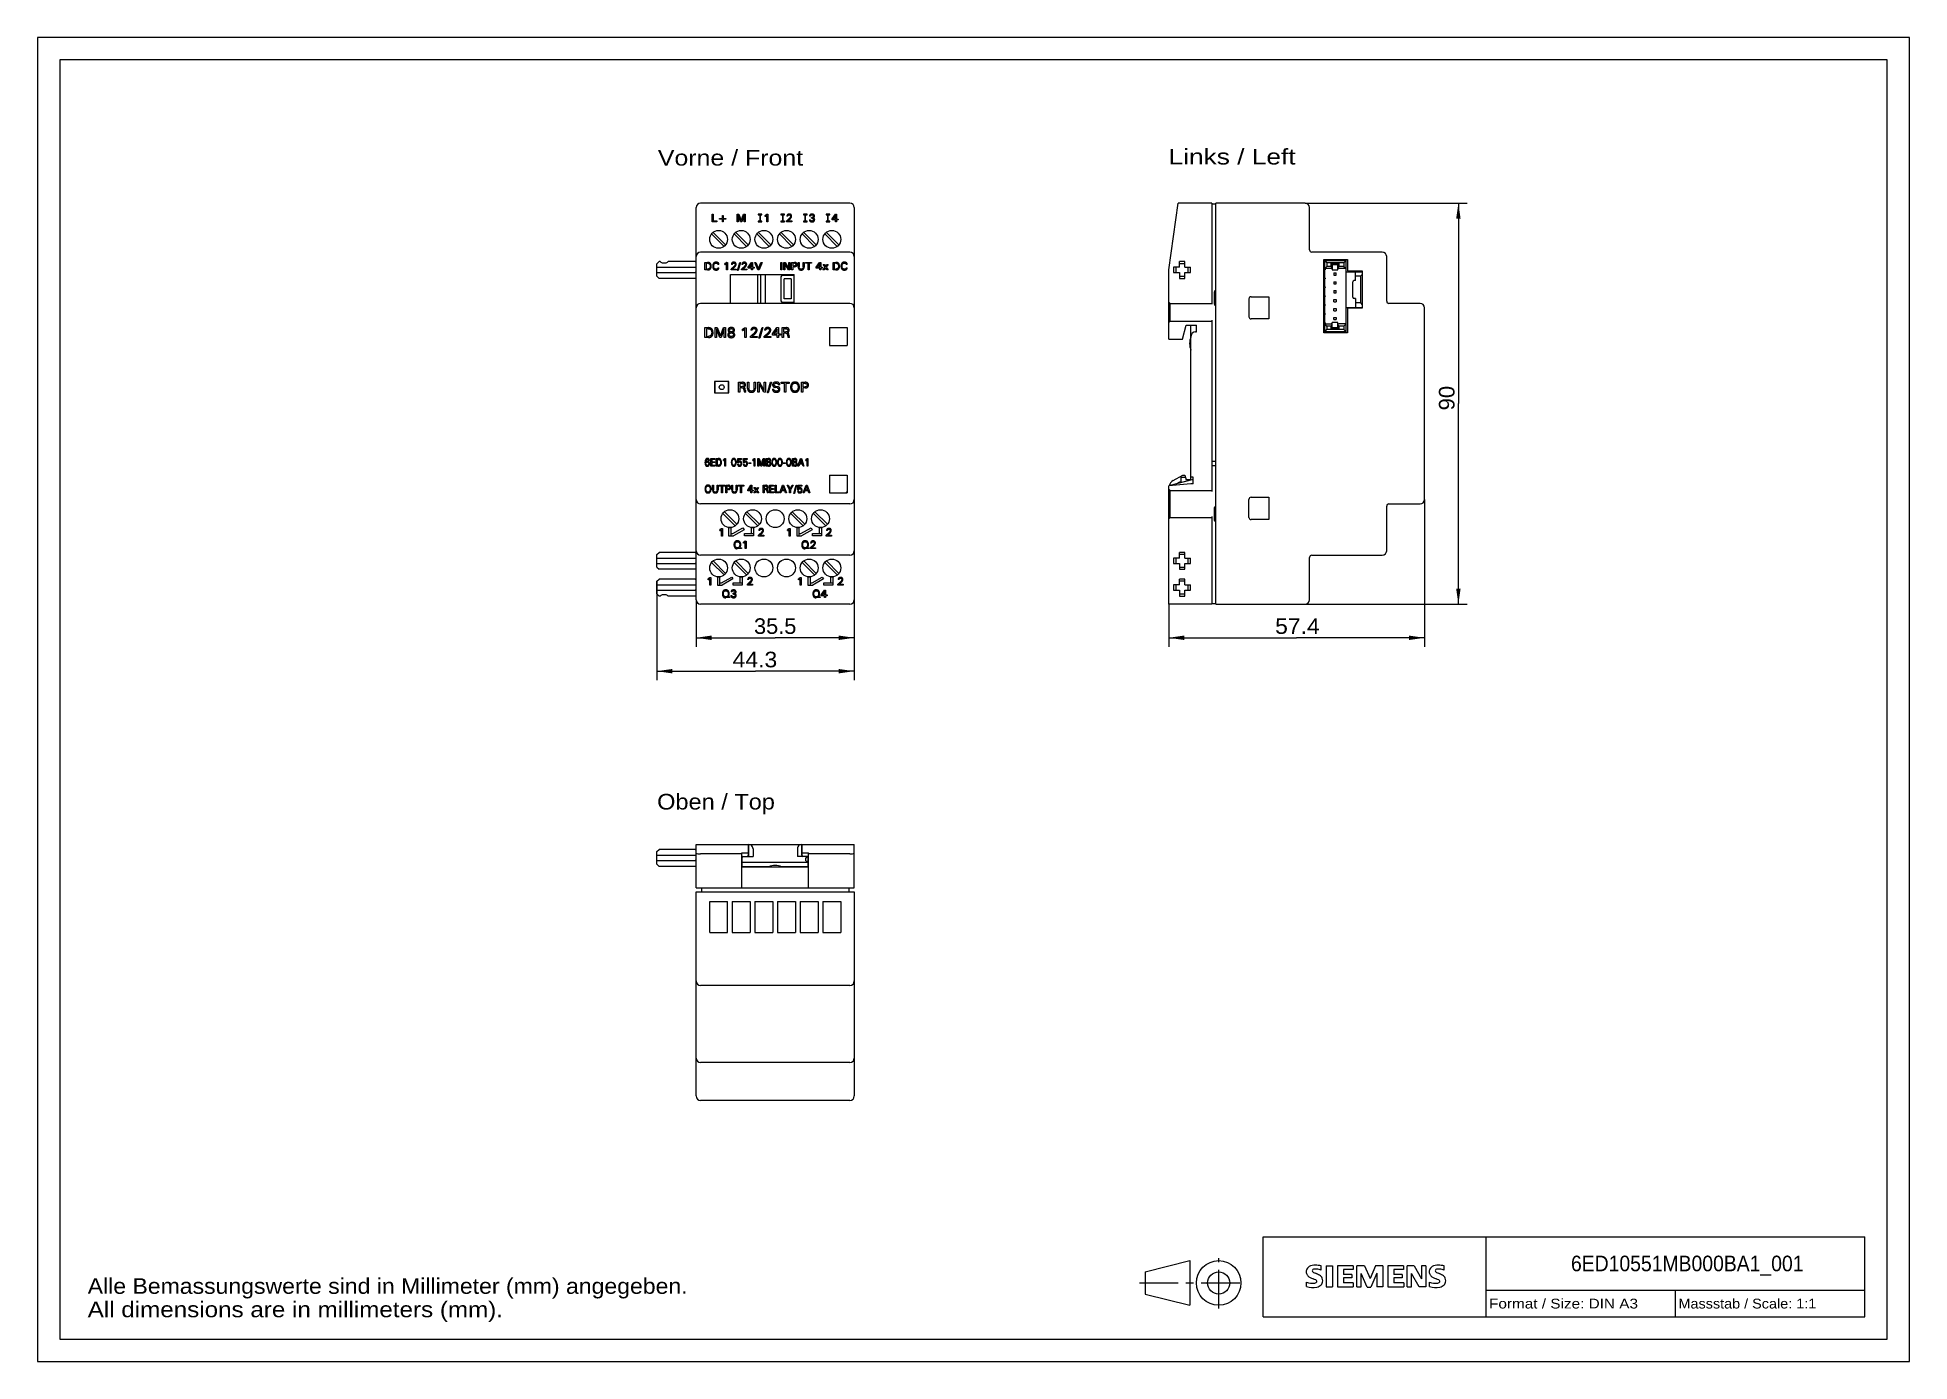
# Model space of a CAD drawing. Extents: x 0 to 420, y 0 to 297.
import ezdxf
from ezdxf.enums import TextEntityAlignment as Align

# ---------------------------------------------------------------- set-up
doc = ezdxf.new("R2010")
doc.units = 0
doc.header["$LTSCALE"] = 23.1
doc.linetypes.add('CENTER', pattern=[0.6, 0.375, -0.075, 0.075, -0.075])
doc.layers.get('0').update_dxf_attribs({"linetype": 'CONTINUOUS'})
for name, color, linetype in [('10000_FRONT', 7, 'CONTINUOUS'), ('10100_DIM_FRONT', 7, 'CONTINUOUS'), ('10300_FRONT_GERMAN_ENGLISH', 7, 'CONTINUOUS'), ('11000_LEFT', 7, 'CONTINUOUS'), ('11100_DIM_LEFT', 7, 'CONTINUOUS'), ('11300_LEFT_GERMAN_ENGLISH', 7, 'CONTINUOUS'), ('13000_TOP', 7, 'CONTINUOUS'), ('13300_TOP_GERMAN_ENGLISH', 7, 'CONTINUOUS'), ('90000_FRAME', 7, 'CONTINUOUS'), ('91000_TIP', 7, 'CONTINUOUS')]:
    doc.layers.add(name, color=color, linetype=linetype)
doc.dimstyles.get("Standard").update_dxf_attribs({"dimtxt": 2.5, "dimasz": 2.5, "dimexe": 1.25, "dimexo": 0.625, "dimtad": 1, "dimcen": 2.5, "dimazin": 3, "dimtfac": 1, "dimtmove": 0, "dimatfit": 3})

msp = doc.modelspace()

# ---------------------------------------------------------------- texts
at = {"color": 7, "linetype": 'CONTINUOUS'}
for s, p, p2 in [('Alle Bemassungswerte sind in Millimeter (mm) angegeben.', (11.276, 15.19), (145.859, 15.19)), ('All dimensions are in millimeters (mm).', (11.276, 9.94), (104.442, 9.94))]:
    msp.add_text(s, height=3.5, dxfattribs=at).set_placement(p, p2, align=Align.FIT)
at = {"layer": '10000_FRONT', "color": 7, "linetype": 'CONTINUOUS'}
msp.add_text('SIEMENS', height=0.05, dxfattribs=at).set_placement((148.771, 169.835), (149.035, 169.835), align=Align.FIT)
at = {"layer": '10300_FRONT_GERMAN_ENGLISH', "color": 7, "linetype": 'CONTINUOUS'}
msp.add_text('Vorne / Front', height=3.5, dxfattribs=at).set_placement((139.185, 268.26), (171.768, 268.26), align=Align.FIT)
at = {"layer": '11300_LEFT_GERMAN_ENGLISH', "color": 7, "linetype": 'CONTINUOUS'}
msp.add_text('Links / Left', height=3.5, dxfattribs=at).set_placement((253.76, 268.505), (282.26, 268.505), align=Align.FIT)
at = {"layer": '13300_TOP_GERMAN_ENGLISH', "color": 7, "linetype": 'CONTINUOUS'}
msp.add_text('Oben / Top', height=3.5, dxfattribs=at).set_placement((139.026, 123.826), (165.443, 123.826), align=Align.FIT)
at = {"layer": '90000_FRAME', "color": 7, "linetype": 'CONTINUOUS'}
for s, height, p, p2 in [('6ED10551MB000BA1_001', 3.5, (344.042, 20.25), (396.208, 20.25)), ('Format / Size: DIN A3', 2.2, (325.66, 11.9), (359.079, 11.9)), ('Massstab / Scale: 1:1', 2.2, (368.16, 11.9), (399.065, 11.9))]:
    msp.add_text(s, height=height, dxfattribs=at).set_placement(p, p2, align=Align.FIT)

# ---------------------------------------------------------------- blocks, each defined once
blk = doc.blocks.new('*D0')
at = {"layer": '10100_DIM_FRONT', "color": 7, "linetype": 'CONTINUOUS'}
for p, q in [((147.76, 170.86), (147.76, 160.34)), ((183.26, 170.86), (183.26, 160.34)), ((147.76, 162.34), (165.51, 162.34)), ((183.26, 162.34), (165.51, 162.34))]:
    blk.add_line(p, q, dxfattribs=at)
for points in [[(151.26, 162.84), (147.76, 162.34), (151.26, 161.84)], [(179.76, 161.84), (183.26, 162.34), (179.76, 162.84)]]:
    blk.add_solid(points, dxfattribs=at)
blk.add_text('35.5', height=3.5, dxfattribs=at).set_placement((160.76, 163.21), (170.26, 163.21), align=Align.FIT)
blk = doc.blocks.new('*D1')
at = {"layer": '10100_DIM_FRONT', "color": 7, "linetype": 'CONTINUOUS'}
for p, q in [((138.96, 175.01), (138.96, 152.85)), ((183.26, 170.86), (183.26, 152.85)), ((138.96, 154.85), (161.11, 154.85)), ((183.26, 154.85), (161.11, 154.85))]:
    blk.add_line(p, q, dxfattribs=at)
for points in [[(142.46, 155.35), (138.96, 154.85), (142.46, 154.35)], [(179.76, 154.35), (183.26, 154.85), (179.76, 155.35)]]:
    blk.add_solid(points, dxfattribs=at)
blk.add_text('44.3', height=3.5, dxfattribs=at).set_placement((155.96, 155.72), (165.96, 155.72), align=Align.FIT)
blk = doc.blocks.new('*D2')
at = {"layer": '11100_DIM_LEFT', "color": 7, "linetype": 'CONTINUOUS'}
for p, q in [((311.19, 193.36), (311.19, 160.34)), ((253.79, 169.86), (253.79, 160.34)), ((253.79, 162.34), (282.49, 162.34)), ((311.19, 162.34), (282.49, 162.34))]:
    blk.add_line(p, q, dxfattribs=at)
for points in [[(257.29, 162.84), (253.79, 162.34), (257.29, 161.84)], [(307.69, 161.84), (311.19, 162.34), (307.69, 162.84)]]:
    blk.add_solid(points, dxfattribs=at)
blk.add_text('57.4', height=3.5, dxfattribs=at).set_placement((277.67, 163.21), (287.67, 163.21), align=Align.FIT)
blk = doc.blocks.new('*D3')
at = {"layer": '11100_DIM_LEFT', "color": 7, "linetype": 'CONTINUOUS'}
for p, q in [((284.39, 259.86), (320.78, 259.86)), ((318.78, 259.86), (318.78, 214.86)), ((318.78, 169.86), (318.78, 214.86)), ((284.39, 169.86), (320.78, 169.86))]:
    blk.add_line(p, q, dxfattribs=at)
for points in [[(319.28, 256.36), (318.78, 259.86), (318.28, 256.36)], [(318.28, 173.36), (318.78, 169.86), (319.28, 173.36)]]:
    blk.add_solid(points, dxfattribs=at)
blk.add_text('90', height=3.5, rotation=90, dxfattribs=at).set_placement((317.91, 213.35), (317.91, 218.85), align=Align.FIT)

# ---------------------------------------------------------------- dimensions: what is measured, and where the dimension line sits
at = {"layer": '10100_DIM_FRONT', "color": 7, "linetype": 'CONTINUOUS'}
dim = msp.add_linear_dim(base=(138.963, 154.846), p1=(183.263, 170.856), p2=(138.963, 175.006), angle=180, dimstyle='Standard', dxfattribs=at)
dim.commit()
dim.dimension.update_dxf_attribs({"geometry": '*D1', "text_midpoint": (160.964, 157.471), "dimtype": 128})
dim = msp.add_linear_dim(base=(183.263, 162.336), p1=(147.763, 170.856), p2=(183.263, 170.856), dimstyle='Standard', dxfattribs=at)
dim.commit()
dim.dimension.update_dxf_attribs({"geometry": '*D0', "text_midpoint": (165.511, 164.961), "dimtype": 128})
at = {"layer": '11100_DIM_LEFT', "color": 7, "linetype": 'CONTINUOUS'}
dim = msp.add_linear_dim(base=(318.782, 259.856), p1=(284.392, 169.856), p2=(284.392, 259.856), angle=90, dimstyle='Standard', dxfattribs=at)
dim.commit()
dim.dimension.update_dxf_attribs({"geometry": '*D3', "text_midpoint": (316.157, 216.101), "dimtype": 128})
dim = msp.add_linear_dim(base=(311.192, 162.336), p1=(253.792, 169.856), p2=(311.192, 193.356), dimstyle='Standard', dxfattribs=at)
dim.commit()
dim.dimension.update_dxf_attribs({"geometry": '*D2', "text_midpoint": (282.671, 164.961), "dimtype": 128})

# ---------------------------------------------------------------- linework, layer by layer
at = {"layer": '10000_FRONT', "color": 7, "linetype": 'CONTINUOUS'}
for p, q in [((147.763, 170.856), (147.763, 258.856)), ((182.263, 259.856), (148.763, 259.856)), ((151.363, 255.656), (151.363, 257.356)), ((151.363, 257.356), (151.596, 257.356)), ((151.596, 257.356), (151.596, 255.849)), ((153.039, 256.264), (153.039, 256.408)), ((153.039, 256.408), (153.657, 256.408)), ((153.657, 256.264), (153.039, 256.264)), ((153.657, 256.408), (153.657, 257.026)), ((153.657, 257.026), (153.802, 257.026)), ((153.657, 255.646), (153.657, 256.264)), ((153.802, 257.026), (153.802, 256.408)), ((153.802, 256.408), (154.42, 256.408)), ((153.802, 256.264), (153.802, 255.646)), ((154.42, 256.264), (153.802, 256.264)), ((154.42, 256.408), (154.42, 256.264)), ((156.963, 255.656), (156.963, 257.356)), ((156.963, 257.356), (157.34, 257.356)), ((157.196, 257.178), (157.196, 255.656)), ((157.756, 255.656), (157.196, 257.178)), ((157.34, 257.356), (157.874, 255.934)), ((157.874, 255.934), (158.391, 257.356)), ((158.535, 257.18), (157.99, 255.656)), ((158.391, 257.356), (158.768, 257.356)), ((158.535, 255.656), (158.535, 257.18)), ((158.768, 257.356), (158.768, 255.656)), ((161.713, 257.356), (161.713, 257.206)), ((162.513, 257.356), (161.713, 257.356)), ((161.713, 257.206), (162.513, 257.206)), ((162.038, 257.206), (162.038, 255.806)), ((162.188, 255.806), (162.188, 257.206)), ((162.513, 257.206), (162.513, 257.356)), ((163.278, 257.091), (163.263, 257.085)), ((163.263, 256.873), (163.263, 257.085)), ((163.263, 256.873), (163.284, 256.882)), ((163.293, 257.097), (163.278, 257.091)), ((163.284, 256.882), (163.305, 256.89)), ((163.308, 257.104), (163.293, 257.097)), ((163.305, 256.89), (163.326, 256.899)), ((163.323, 257.11), (163.308, 257.104)), ((163.338, 257.117), (163.323, 257.11)), ((163.326, 256.899), (163.347, 256.908)), ((163.352, 257.124), (163.338, 257.117)), ((163.347, 256.908), (163.368, 256.917)), ((163.367, 257.131), (163.352, 257.124)), ((163.382, 257.139), (163.367, 257.131)), ((163.368, 256.917), (163.383, 256.924)), ((163.396, 257.146), (163.382, 257.139)), ((163.383, 256.924), (163.398, 256.931)), ((163.41, 257.154), (163.396, 257.146)), ((163.398, 256.931), (163.413, 256.938)), ((163.424, 257.162), (163.41, 257.154)), ((163.413, 256.938), (163.428, 256.946)), ((163.438, 257.17), (163.424, 257.162)), ((163.428, 256.946), (163.443, 256.954)), ((163.452, 257.178), (163.438, 257.17)), ((163.443, 256.954), (163.458, 256.962)), ((163.466, 257.187), (163.452, 257.178)), ((163.458, 256.962), (163.47, 256.969)), ((163.479, 257.195), (163.466, 257.187)), ((163.47, 256.969), (163.483, 256.976)), ((163.493, 257.204), (163.479, 257.195)), ((163.483, 256.976), (163.496, 256.984)), ((163.506, 257.213), (163.493, 257.204)), ((163.496, 256.984), (163.508, 256.991)), ((163.52, 257.222), (163.506, 257.213)), ((163.508, 256.991), (163.521, 256.999)), ((163.533, 257.232), (163.52, 257.222)), ((163.521, 256.999), (163.533, 257.007)), ((163.546, 257.241), (163.533, 257.232)), ((163.533, 257.007), (163.544, 257.014)), ((163.544, 257.014), (163.554, 257.021)), ((163.559, 257.251), (163.546, 257.241)), ((163.554, 257.021), (163.565, 257.029)), ((163.572, 257.261), (163.559, 257.251)), ((163.565, 257.029), (163.576, 257.037)), ((163.585, 257.271), (163.572, 257.261)), ((163.576, 257.037), (163.588, 257.046)), ((163.597, 257.281), (163.585, 257.271)), ((163.588, 257.046), (163.599, 257.055)), ((163.61, 257.292), (163.597, 257.281)), ((163.599, 257.055), (163.617, 257.069)), ((163.622, 257.303), (163.61, 257.292)), ((163.617, 257.069), (163.635, 257.084)), ((163.635, 257.313), (163.622, 257.303)), ((163.647, 257.324), (163.635, 257.313)), ((163.635, 255.656), (163.635, 257.084)), ((163.659, 257.335), (163.647, 257.324)), ((163.67, 257.347), (163.659, 257.335)), ((163.67, 257.347), (163.863, 257.347)), ((163.863, 257.347), (163.863, 255.656)), ((166.793, 257.356), (166.793, 257.206)), ((167.593, 257.356), (166.793, 257.356)), ((166.793, 257.206), (167.593, 257.206)), ((167.118, 257.206), (167.118, 255.806)), ((167.268, 255.806), (167.268, 257.206)), ((167.593, 257.206), (167.593, 257.356)), ((168.134, 256.936), (168.133, 256.926)), ((168.133, 256.926), (168.133, 256.916)), ((168.133, 256.916), (168.133, 256.907)), ((168.133, 256.907), (168.133, 256.897)), ((168.354, 256.897), (168.133, 256.897)), ((168.135, 256.955), (168.134, 256.945)), ((168.134, 256.945), (168.134, 256.936)), ((168.136, 256.964), (168.135, 256.955)), ((168.137, 256.974), (168.136, 256.964)), ((168.139, 256.984), (168.137, 256.974)), ((168.14, 256.993), (168.139, 256.984)), ((168.142, 257.003), (168.14, 256.993)), ((168.144, 257.012), (168.142, 257.003)), ((168.146, 257.022), (168.144, 257.012)), ((168.148, 257.031), (168.146, 257.022)), ((168.15, 257.04), (168.148, 257.031)), ((168.152, 257.049), (168.15, 257.04)), ((168.155, 257.057), (168.152, 257.049)), ((168.158, 257.066), (168.155, 257.057)), ((168.16, 257.074), (168.158, 257.066)), ((168.163, 257.082), (168.16, 257.074)), ((168.166, 257.09), (168.163, 257.082)), ((168.17, 257.099), (168.166, 257.09)), ((168.173, 257.107), (168.17, 257.099)), ((168.177, 257.115), (168.173, 257.107)), ((168.18, 257.123), (168.177, 257.115)), ((168.184, 257.13), (168.18, 257.123)), ((168.188, 257.138), (168.184, 257.13)), ((168.193, 257.146), (168.188, 257.138)), ((168.197, 257.153), (168.193, 257.146)), ((168.202, 257.161), (168.197, 257.153)), ((168.206, 257.168), (168.202, 257.161)), ((168.211, 257.174), (168.206, 257.168)), ((168.215, 257.181), (168.211, 257.174)), ((168.22, 257.188), (168.215, 257.181)), ((168.225, 257.194), (168.22, 257.188)), ((168.23, 257.201), (168.225, 257.194)), ((168.235, 257.207), (168.23, 257.201)), ((168.241, 257.213), (168.235, 257.207)), ((168.246, 257.219), (168.241, 257.213)), ((168.252, 257.225), (168.246, 257.219)), ((168.257, 257.231), (168.252, 257.225)), ((168.263, 257.237), (168.257, 257.231)), ((168.269, 257.242), (168.263, 257.237)), ((168.275, 257.248), (168.269, 257.242)), ((168.281, 257.253), (168.275, 257.248)), ((168.287, 257.259), (168.281, 257.253)), ((168.304, 257.272), (168.287, 257.259)), ((168.321, 257.285), (168.304, 257.272)), ((168.338, 257.296), (168.321, 257.285)), ((168.356, 257.307), (168.338, 257.296)), ((168.354, 256.919), (168.355, 256.93)), ((168.354, 256.908), (168.354, 256.919)), ((168.354, 256.897), (168.354, 256.908)), ((168.355, 256.93), (168.356, 256.941)), ((168.375, 257.318), (168.356, 257.307)), ((168.356, 256.941), (168.357, 256.952)), ((168.357, 256.952), (168.359, 256.963)), ((168.359, 256.963), (168.361, 256.973)), ((168.361, 256.973), (168.363, 256.984)), ((168.363, 256.984), (168.365, 256.993)), ((168.365, 256.993), (168.368, 257.001)), ((168.368, 257.001), (168.37, 257.009)), ((168.37, 257.009), (168.373, 257.018)), ((168.373, 257.018), (168.376, 257.026)), ((168.394, 257.327), (168.375, 257.318)), ((168.376, 257.026), (168.38, 257.034)), ((168.38, 257.034), (168.384, 257.042)), ((168.384, 257.042), (168.388, 257.05)), ((168.388, 257.05), (168.392, 257.057)), ((168.392, 257.057), (168.396, 257.065)), ((168.414, 257.336), (168.394, 257.327)), ((168.396, 257.065), (168.401, 257.072)), ((168.401, 257.072), (168.406, 257.079)), ((168.406, 257.079), (168.411, 257.086)), ((168.411, 257.086), (168.416, 257.093)), ((168.435, 257.344), (168.414, 257.336)), ((168.416, 257.093), (168.422, 257.099)), ((168.422, 257.099), (168.428, 257.106)), ((168.428, 257.106), (168.433, 257.112)), ((168.433, 257.112), (168.44, 257.118)), ((168.456, 257.351), (168.435, 257.344)), ((168.44, 257.118), (168.447, 257.124)), ((168.483, 256.213), (168.44, 256.173)), ((168.447, 257.124), (168.454, 257.131)), ((168.454, 257.131), (168.462, 257.137)), ((168.477, 257.358), (168.456, 257.351)), ((168.462, 257.137), (168.47, 257.142)), ((168.47, 257.142), (168.478, 257.148)), ((168.498, 257.363), (168.477, 257.358)), ((168.478, 257.148), (168.486, 257.153)), ((168.526, 256.253), (168.483, 256.213)), ((168.486, 257.153), (168.495, 257.158)), ((168.495, 257.158), (168.503, 257.163)), ((168.52, 257.368), (168.498, 257.363)), ((168.503, 257.163), (168.512, 257.167)), ((168.512, 257.167), (168.521, 257.171)), ((168.544, 257.372), (168.52, 257.368)), ((168.521, 257.171), (168.531, 257.175)), ((168.568, 256.294), (168.526, 256.253)), ((168.531, 257.175), (168.54, 257.179)), ((168.54, 257.179), (168.55, 257.182)), ((168.569, 257.376), (168.544, 257.372)), ((168.55, 257.182), (168.559, 257.185)), ((168.559, 257.185), (168.569, 257.187)), ((168.609, 256.336), (168.568, 256.294)), ((168.593, 257.378), (168.569, 257.376)), ((168.569, 257.187), (168.579, 257.19)), ((168.579, 257.19), (168.59, 257.192)), ((168.59, 257.192), (168.601, 257.194)), ((168.618, 257.38), (168.593, 257.378)), ((168.601, 257.194), (168.612, 257.195)), ((168.64, 256.368), (168.609, 256.336)), ((168.612, 257.195), (168.623, 257.196)), ((168.642, 257.381), (168.618, 257.38)), ((168.623, 257.196), (168.634, 257.197)), ((168.634, 257.197), (168.645, 257.198)), ((168.67, 256.4), (168.64, 256.368)), ((168.667, 257.382), (168.642, 257.381)), ((168.645, 257.198), (168.656, 257.198)), ((168.656, 257.198), (168.667, 257.199)), ((168.691, 257.381), (168.667, 257.382)), ((168.667, 257.199), (168.679, 257.198)), ((168.701, 256.433), (168.67, 256.4)), ((168.679, 257.198), (168.691, 257.198)), ((168.715, 257.381), (168.691, 257.381)), ((168.691, 257.198), (168.704, 257.197)), ((168.73, 256.466), (168.701, 256.433)), ((168.704, 257.197), (168.716, 257.196)), ((168.739, 257.379), (168.715, 257.381)), ((168.716, 257.196), (168.728, 257.195)), ((168.728, 257.195), (168.74, 257.193)), ((168.759, 256.5), (168.73, 256.466)), ((168.762, 257.377), (168.739, 257.379)), ((168.74, 257.193), (168.752, 257.191)), ((168.747, 256.178), (168.783, 256.21)), ((168.752, 257.191), (168.762, 257.189)), ((168.787, 256.534), (168.759, 256.5)), ((168.786, 257.374), (168.762, 257.377)), ((168.762, 257.189), (168.771, 257.187)), ((168.771, 257.187), (168.781, 257.184)), ((168.781, 257.184), (168.79, 257.182)), ((168.783, 256.21), (168.818, 256.244)), ((168.81, 257.37), (168.786, 257.374)), ((168.815, 256.569), (168.787, 256.534)), ((168.79, 257.182), (168.799, 257.179)), ((168.799, 257.179), (168.808, 257.175)), ((168.808, 257.175), (168.817, 257.172)), ((168.831, 257.365), (168.81, 257.37)), ((168.831, 256.589), (168.815, 256.569)), ((168.817, 257.172), (168.826, 257.168)), ((168.818, 256.244), (168.842, 256.267)), ((168.826, 257.168), (168.835, 257.164)), ((168.852, 257.361), (168.831, 257.365)), ((168.846, 256.61), (168.831, 256.589)), ((168.835, 257.164), (168.843, 257.16)), ((168.842, 256.267), (168.865, 256.29)), ((168.843, 257.16), (168.851, 257.156)), ((168.861, 256.631), (168.846, 256.61)), ((168.851, 257.156), (168.859, 257.151)), ((168.873, 257.355), (168.852, 257.361)), ((168.859, 257.151), (168.866, 257.146)), ((168.876, 256.652), (168.861, 256.631)), ((168.865, 256.29), (168.888, 256.314)), ((168.866, 257.146), (168.874, 257.141)), ((168.894, 257.349), (168.873, 257.355)), ((168.874, 257.141), (168.881, 257.136)), ((168.889, 256.673), (168.876, 256.652)), ((168.881, 257.136), (168.888, 257.13)), ((168.888, 257.13), (168.895, 257.124)), ((168.888, 256.314), (168.911, 256.339)), ((168.903, 256.695), (168.889, 256.673)), ((168.914, 257.341), (168.894, 257.349)), ((168.895, 257.124), (168.901, 257.119)), ((168.901, 257.119), (168.907, 257.113)), ((168.916, 256.718), (168.903, 256.695)), ((168.907, 257.113), (168.913, 257.107)), ((168.911, 256.339), (168.933, 256.363)), ((168.913, 257.107), (168.919, 257.101)), ((168.934, 257.334), (168.914, 257.341)), ((168.928, 256.74), (168.916, 256.718)), ((168.919, 257.101), (168.924, 257.094)), ((168.924, 257.094), (168.93, 257.088)), ((168.939, 256.764), (168.928, 256.74)), ((168.93, 257.088), (168.935, 257.081)), ((168.933, 256.363), (168.955, 256.388)), ((168.952, 257.325), (168.934, 257.334)), ((168.935, 257.081), (168.939, 257.074)), ((168.939, 257.074), (168.944, 257.067)), ((168.945, 256.779), (168.939, 256.764)), ((168.944, 257.067), (168.948, 257.06)), ((168.952, 256.794), (168.945, 256.779)), ((168.948, 257.06), (168.952, 257.052)), ((168.971, 257.316), (168.952, 257.325)), ((168.952, 257.052), (168.956, 257.044)), ((168.957, 256.81), (168.952, 256.794)), ((168.955, 256.388), (168.976, 256.414)), ((168.956, 257.044), (168.959, 257.037)), ((168.963, 256.825), (168.957, 256.81)), ((168.959, 257.037), (168.962, 257.029)), ((168.962, 257.029), (168.965, 257.021)), ((168.967, 256.841), (168.963, 256.825)), ((168.965, 257.021), (168.967, 257.013)), ((168.967, 257.013), (168.97, 257.005)), ((168.971, 256.857), (168.967, 256.841)), ((168.97, 257.005), (168.972, 256.996)), ((168.988, 257.307), (168.971, 257.316)), ((168.975, 256.873), (168.971, 256.857)), ((168.972, 256.996), (168.974, 256.986)), ((168.974, 256.986), (168.976, 256.977)), ((168.977, 256.889), (168.975, 256.873)), ((168.976, 256.977), (168.977, 256.968)), ((168.976, 256.414), (168.996, 256.44)), ((168.977, 256.968), (168.979, 256.959)), ((168.979, 256.905), (168.977, 256.889)), ((168.979, 256.959), (168.979, 256.949)), ((168.979, 256.949), (168.98, 256.94)), ((168.98, 256.921), (168.979, 256.905)), ((168.98, 256.94), (168.98, 256.931)), ((168.98, 256.931), (168.98, 256.921)), ((169.006, 257.296), (168.988, 257.307)), ((168.996, 256.44), (169.016, 256.466)), ((169.023, 257.285), (169.006, 257.296)), ((169.016, 256.466), (169.035, 256.493)), ((169.039, 257.273), (169.023, 257.285)), ((169.035, 256.493), (169.054, 256.521)), ((169.054, 257.262), (169.039, 257.273)), ((169.068, 257.25), (169.054, 257.262)), ((169.054, 256.521), (169.072, 256.549)), ((169.081, 257.237), (169.068, 257.25)), ((169.072, 256.549), (169.089, 256.577)), ((169.094, 257.224), (169.081, 257.237)), ((169.089, 256.577), (169.105, 256.607)), ((169.106, 257.211), (169.094, 257.224)), ((169.105, 256.607), (169.116, 256.627)), ((169.118, 257.196), (169.106, 257.211)), ((169.116, 256.627), (169.126, 256.647)), ((169.129, 257.182), (169.118, 257.196)), ((169.126, 256.647), (169.135, 256.668)), ((169.139, 257.167), (169.129, 257.182)), ((169.135, 256.668), (169.145, 256.689)), ((169.148, 257.151), (169.139, 257.167)), ((169.145, 256.689), (169.153, 256.71)), ((169.156, 257.135), (169.148, 257.151)), ((169.153, 256.71), (169.161, 256.732)), ((169.164, 257.119), (169.156, 257.135)), ((169.161, 256.732), (169.169, 256.753)), ((169.171, 257.102), (169.164, 257.119)), ((169.169, 256.753), (169.176, 256.775)), ((169.177, 257.085), (169.171, 257.102)), ((169.176, 256.775), (169.182, 256.797)), ((169.183, 257.068), (169.177, 257.085)), ((169.182, 256.797), (169.187, 256.819)), ((169.188, 257.049), (169.183, 257.068)), ((169.187, 256.819), (169.192, 256.841)), ((169.192, 257.029), (169.188, 257.049)), ((169.195, 257.01), (169.192, 257.029)), ((169.192, 256.841), (169.195, 256.864)), ((169.198, 256.99), (169.195, 257.01)), ((169.195, 256.864), (169.198, 256.886)), ((169.199, 256.971), (169.198, 256.99)), ((169.198, 256.886), (169.2, 256.909)), ((169.2, 256.951), (169.199, 256.971)), ((169.2, 256.931), (169.2, 256.951)), ((169.2, 256.909), (169.2, 256.931)), ((171.863, 257.356), (171.863, 257.206)), ((172.663, 257.356), (171.863, 257.356)), ((171.863, 257.206), (172.663, 257.206)), ((172.188, 257.206), (172.188, 255.806)), ((172.338, 255.806), (172.338, 257.206)), ((172.663, 257.206), (172.663, 257.356)), ((173.212, 256.943), (173.211, 256.933)), ((173.211, 256.933), (173.211, 256.924)), ((173.211, 256.924), (173.211, 256.914)), ((173.432, 256.914), (173.211, 256.914)), ((173.213, 256.962), (173.212, 256.953)), ((173.212, 256.953), (173.212, 256.943)), ((173.214, 256.972), (173.213, 256.962)), ((173.215, 256.981), (173.214, 256.972)), ((173.216, 256.991), (173.215, 256.981)), ((173.217, 257.001), (173.216, 256.991)), ((173.219, 257.01), (173.217, 257.001)), ((173.221, 257.02), (173.219, 257.01)), ((173.223, 257.029), (173.221, 257.02)), ((173.225, 257.038), (173.223, 257.029)), ((173.228, 257.048), (173.225, 257.038)), ((173.23, 257.057), (173.228, 257.048)), ((173.233, 257.066), (173.23, 257.057)), ((173.236, 257.075), (173.233, 257.066)), ((173.239, 257.084), (173.236, 257.075)), ((173.242, 257.093), (173.239, 257.084)), ((173.246, 257.102), (173.242, 257.093)), ((173.25, 257.111), (173.246, 257.102)), ((173.254, 257.119), (173.25, 257.111)), ((173.258, 257.128), (173.254, 257.119)), ((173.262, 257.136), (173.258, 257.128)), ((173.267, 257.144), (173.262, 257.136)), ((173.271, 257.152), (173.267, 257.144)), ((173.276, 257.16), (173.271, 257.152)), ((173.282, 257.168), (173.276, 257.16)), ((173.287, 257.176), (173.282, 257.168)), ((173.292, 257.184), (173.287, 257.176)), ((173.298, 257.191), (173.292, 257.184)), ((173.304, 257.199), (173.298, 257.191)), ((173.311, 257.206), (173.304, 257.199)), ((173.317, 257.213), (173.311, 257.206)), ((173.323, 257.22), (173.317, 257.213)), ((173.33, 257.227), (173.323, 257.22)), ((173.337, 257.234), (173.33, 257.227)), ((173.344, 257.24), (173.337, 257.234)), ((173.351, 257.247), (173.344, 257.24)), ((173.359, 257.253), (173.351, 257.247)), ((173.366, 257.259), (173.359, 257.253)), ((173.374, 257.265), (173.366, 257.259)), ((173.381, 257.271), (173.374, 257.265)), ((173.39, 257.277), (173.381, 257.271)), ((173.398, 257.283), (173.39, 257.277)), ((173.407, 257.289), (173.398, 257.283)), ((173.416, 257.294), (173.407, 257.289)), ((173.425, 257.3), (173.416, 257.294)), ((173.434, 257.305), (173.425, 257.3)), ((173.432, 256.933), (173.433, 256.943)), ((173.432, 256.924), (173.432, 256.933)), ((173.432, 256.914), (173.432, 256.924)), ((173.433, 256.943), (173.434, 256.952)), ((173.443, 257.31), (173.434, 257.305)), ((173.434, 256.952), (173.435, 256.962)), ((173.435, 256.962), (173.437, 256.971)), ((173.437, 256.971), (173.438, 256.981)), ((173.438, 256.981), (173.441, 256.99)), ((173.441, 256.99), (173.443, 256.999)), ((173.453, 257.315), (173.443, 257.31)), ((173.443, 256.999), (173.446, 257.008)), ((173.446, 257.008), (173.449, 257.016)), ((173.449, 257.016), (173.452, 257.024)), ((173.452, 257.024), (173.456, 257.032)), ((173.462, 257.32), (173.453, 257.315)), ((173.456, 257.032), (173.46, 257.04)), ((173.46, 257.04), (173.464, 257.048)), ((173.472, 257.324), (173.462, 257.32)), ((173.464, 257.048), (173.468, 257.056)), ((173.468, 257.056), (173.473, 257.063)), ((173.481, 257.328), (173.472, 257.324)), ((173.473, 257.063), (173.478, 257.071)), ((173.478, 257.071), (173.483, 257.078)), ((173.491, 257.332), (173.481, 257.328)), ((173.483, 257.078), (173.489, 257.085)), ((173.489, 257.085), (173.495, 257.092)), ((173.509, 257.339), (173.491, 257.332)), ((173.495, 257.092), (173.501, 257.099)), ((173.501, 257.099), (173.508, 257.105)), ((173.508, 257.105), (173.514, 257.111)), ((173.527, 257.346), (173.509, 257.339)), ((173.514, 257.111), (173.521, 257.117)), ((173.521, 257.117), (173.528, 257.123)), ((173.546, 257.352), (173.527, 257.346)), ((173.528, 257.123), (173.535, 257.129)), ((173.535, 257.129), (173.544, 257.135)), ((173.544, 257.135), (173.554, 257.141)), ((173.564, 257.357), (173.546, 257.352)), ((173.554, 257.141), (173.563, 257.147)), ((173.563, 257.147), (173.573, 257.153)), ((173.583, 257.362), (173.564, 257.357)), ((173.573, 257.153), (173.583, 257.158)), ((173.602, 257.366), (173.583, 257.362)), ((173.583, 257.158), (173.593, 257.163)), ((173.593, 257.163), (173.603, 257.168)), ((173.621, 257.369), (173.602, 257.366)), ((173.603, 257.168), (173.613, 257.172)), ((173.613, 257.172), (173.624, 257.176)), ((173.642, 257.373), (173.621, 257.369)), ((173.624, 257.176), (173.635, 257.18)), ((173.635, 257.18), (173.647, 257.183)), ((173.664, 257.376), (173.642, 257.373)), ((173.645, 256.43), (173.645, 256.62)), ((173.645, 256.62), (173.721, 256.62)), ((173.738, 256.43), (173.645, 256.43)), ((173.647, 257.183), (173.658, 257.186)), ((173.658, 257.186), (173.669, 257.189)), ((173.685, 257.378), (173.664, 257.376)), ((173.669, 257.189), (173.681, 257.191)), ((173.681, 257.191), (173.693, 257.193)), ((173.707, 257.38), (173.685, 257.378)), ((173.693, 257.193), (173.706, 257.195)), ((173.706, 257.195), (173.718, 257.196)), ((173.728, 257.381), (173.707, 257.38)), ((173.718, 257.196), (173.731, 257.197)), ((173.731, 256.62), (173.721, 256.62)), ((173.75, 257.381), (173.728, 257.381)), ((173.731, 257.197), (173.744, 257.198)), ((173.742, 256.621), (173.731, 256.62)), ((173.738, 256.43), (173.755, 256.43)), ((173.752, 256.621), (173.742, 256.621)), ((173.744, 257.198), (173.756, 257.198)), ((173.772, 257.382), (173.75, 257.381)), ((173.763, 256.622), (173.752, 256.621)), ((173.755, 256.43), (173.771, 256.429)), ((173.756, 257.198), (173.769, 257.199)), ((173.773, 256.623), (173.763, 256.622)), ((173.769, 257.199), (173.782, 257.198)), ((173.771, 256.429), (173.788, 256.428)), ((173.792, 257.381), (173.772, 257.382)), ((173.783, 256.624), (173.773, 256.623)), ((173.782, 257.198), (173.795, 257.198)), ((173.794, 256.625), (173.783, 256.624)), ((173.788, 256.428), (173.805, 256.427)), ((173.813, 257.381), (173.792, 257.381)), ((173.804, 256.626), (173.794, 256.625)), ((173.795, 257.198), (173.808, 257.197)), ((173.814, 256.628), (173.804, 256.626)), ((173.805, 256.427), (173.822, 256.425)), ((173.808, 257.197), (173.821, 257.196)), ((173.834, 257.38), (173.813, 257.381)), ((173.824, 256.63), (173.814, 256.628)), ((173.821, 257.196), (173.834, 257.195)), ((173.822, 256.425), (173.838, 256.423)), ((173.834, 256.632), (173.824, 256.63)), ((173.855, 257.378), (173.834, 257.38)), ((173.834, 257.195), (173.847, 257.193)), ((173.843, 256.634), (173.834, 256.632)), ((173.838, 256.423), (173.851, 256.421)), ((173.853, 256.637), (173.843, 256.634)), ((173.847, 257.193), (173.86, 257.191)), ((173.851, 256.421), (173.864, 256.419)), ((173.862, 256.639), (173.853, 256.637)), ((173.876, 257.376), (173.855, 257.378)), ((173.86, 257.191), (173.871, 257.189)), ((173.872, 256.642), (173.862, 256.639)), ((173.864, 256.419), (173.877, 256.416)), ((173.871, 257.189), (173.883, 257.186)), ((173.881, 256.645), (173.872, 256.642)), ((173.896, 257.373), (173.876, 257.376)), ((173.877, 256.416), (173.89, 256.414)), ((173.891, 256.648), (173.881, 256.645)), ((173.883, 257.186), (173.894, 257.183)), ((173.89, 256.414), (173.903, 256.41)), ((173.9, 256.652), (173.891, 256.648)), ((173.894, 257.183), (173.905, 257.18)), ((173.917, 257.37), (173.896, 257.373)), ((173.909, 256.655), (173.9, 256.652)), ((173.903, 256.41), (173.915, 256.407)), ((173.905, 257.18), (173.916, 257.176)), ((173.918, 256.659), (173.909, 256.655)), ((173.915, 256.407), (173.928, 256.403)), ((173.916, 257.176), (173.927, 257.172)), ((173.936, 257.366), (173.917, 257.37)), ((173.927, 256.663), (173.918, 256.659)), ((173.927, 257.172), (173.938, 257.168)), ((173.935, 256.667), (173.927, 256.663)), ((173.928, 256.403), (173.94, 256.399)), ((173.944, 256.672), (173.935, 256.667)), ((173.954, 257.362), (173.936, 257.366)), ((173.938, 257.168), (173.947, 257.164)), ((173.94, 256.399), (173.951, 256.395)), ((173.953, 256.676), (173.944, 256.672)), ((173.947, 257.164), (173.956, 257.159)), ((173.951, 256.395), (173.962, 256.391)), ((173.961, 256.681), (173.953, 256.676)), ((173.973, 257.358), (173.954, 257.362)), ((173.956, 257.159), (173.965, 257.155)), ((173.969, 256.686), (173.961, 256.681)), ((173.962, 256.391), (173.974, 256.386)), ((173.965, 257.155), (173.973, 257.15)), ((173.978, 256.691), (173.969, 256.686)), ((173.991, 257.353), (173.973, 257.358)), ((173.973, 257.15), (173.981, 257.145)), ((173.974, 256.386), (173.985, 256.381)), ((173.984, 256.696), (173.978, 256.691)), ((173.981, 257.145), (173.989, 257.14)), ((173.991, 256.7), (173.984, 256.696)), ((173.985, 256.381), (173.996, 256.375)), ((173.989, 257.14), (173.997, 257.134)), ((174.009, 257.347), (173.991, 257.353)), ((173.997, 256.705), (173.991, 256.7)), ((173.996, 256.375), (174.007, 256.37)), ((173.997, 257.134), (174.005, 257.129)), ((174.003, 256.71), (173.997, 256.705)), ((174.01, 256.714), (174.003, 256.71)), ((174.005, 257.129), (174.012, 257.123)), ((174.007, 256.37), (174.015, 256.365)), ((174.027, 257.341), (174.009, 257.347)), ((174.016, 256.719), (174.01, 256.714)), ((174.012, 257.123), (174.019, 257.117)), ((174.015, 256.365), (174.023, 256.36)), ((174.022, 256.725), (174.016, 256.719)), ((174.019, 257.117), (174.026, 257.111)), ((174.027, 256.73), (174.022, 256.725)), ((174.023, 256.36), (174.031, 256.355)), ((174.026, 257.111), (174.033, 257.105)), ((174.045, 257.335), (174.027, 257.341)), ((174.033, 256.735), (174.027, 256.73)), ((174.031, 256.355), (174.039, 256.349)), ((174.033, 257.105), (174.039, 257.099)), ((174.039, 256.741), (174.033, 256.735)), ((174.039, 257.099), (174.045, 257.092)), ((174.044, 256.747), (174.039, 256.741)), ((174.039, 256.349), (174.046, 256.344)), ((174.049, 256.753), (174.044, 256.747)), ((174.062, 257.328), (174.045, 257.335)), ((174.045, 257.092), (174.051, 257.085)), ((174.046, 256.344), (174.054, 256.338)), ((174.054, 256.758), (174.049, 256.753)), ((174.051, 257.085), (174.056, 257.078)), ((174.058, 256.764), (174.054, 256.758)), ((174.054, 256.526), (174.068, 256.533)), ((174.062, 256.525), (174.054, 256.526)), ((174.054, 256.338), (174.061, 256.332)), ((174.056, 257.078), (174.062, 257.071)), ((174.062, 256.77), (174.058, 256.764)), ((174.061, 256.332), (174.068, 256.325)), ((174.078, 257.32), (174.062, 257.328)), ((174.062, 257.071), (174.066, 257.063)), ((174.066, 256.776), (174.062, 256.77)), ((174.07, 256.523), (174.062, 256.525)), ((174.066, 257.063), (174.071, 257.056)), ((174.07, 256.782), (174.066, 256.776)), ((174.068, 256.533), (174.083, 256.54)), ((174.068, 256.325), (174.075, 256.319)), ((174.074, 256.788), (174.07, 256.782)), ((174.078, 256.521), (174.07, 256.523)), ((174.071, 257.056), (174.075, 257.048)), ((174.078, 256.794), (174.074, 256.788)), ((174.075, 257.048), (174.079, 257.04)), ((174.075, 256.319), (174.081, 256.312)), ((174.094, 257.312), (174.078, 257.32)), ((174.081, 256.8), (174.078, 256.794)), ((174.086, 256.518), (174.078, 256.521)), ((174.079, 257.04), (174.083, 257.032)), ((174.084, 256.807), (174.081, 256.8)), ((174.081, 256.312), (174.087, 256.305)), ((174.083, 257.032), (174.087, 257.024)), ((174.083, 256.54), (174.097, 256.547)), ((174.087, 256.813), (174.084, 256.807)), ((174.094, 256.516), (174.086, 256.518)), ((174.087, 257.024), (174.09, 257.016)), ((174.09, 256.82), (174.087, 256.813)), ((174.087, 256.305), (174.093, 256.298)), ((174.09, 257.016), (174.093, 257.007)), ((174.092, 256.826), (174.09, 256.82)), ((174.095, 256.833), (174.092, 256.826)), ((174.093, 257.007), (174.095, 256.999)), ((174.093, 256.298), (174.098, 256.292)), ((174.11, 257.304), (174.094, 257.312)), ((174.102, 256.513), (174.094, 256.516)), ((174.095, 256.999), (174.098, 256.989)), ((174.097, 256.84), (174.095, 256.833)), ((174.099, 256.847), (174.097, 256.84)), ((174.097, 256.547), (174.111, 256.555)), ((174.098, 256.989), (174.1, 256.98)), ((174.098, 256.292), (174.103, 256.284)), ((174.1, 256.854), (174.099, 256.847)), ((174.1, 256.98), (174.102, 256.97)), ((174.102, 256.861), (174.1, 256.854)), ((174.102, 256.97), (174.103, 256.96)), ((174.103, 256.868), (174.102, 256.861)), ((174.11, 256.511), (174.102, 256.513)), ((174.103, 256.96), (174.105, 256.951)), ((174.104, 256.876), (174.103, 256.868)), ((174.103, 256.284), (174.108, 256.277)), ((174.105, 256.883), (174.104, 256.876)), ((174.105, 256.951), (174.106, 256.941)), ((174.106, 256.897), (174.105, 256.89)), ((174.105, 256.89), (174.105, 256.883)), ((174.106, 256.941), (174.106, 256.931)), ((174.106, 256.931), (174.106, 256.922)), ((174.106, 256.922), (174.107, 256.912)), ((174.107, 256.912), (174.106, 256.905)), ((174.106, 256.905), (174.106, 256.897)), ((174.108, 256.277), (174.112, 256.269)), ((174.126, 257.295), (174.11, 257.304)), ((174.118, 256.508), (174.11, 256.511)), ((174.111, 256.555), (174.125, 256.564)), ((174.112, 256.269), (174.116, 256.262)), ((174.116, 256.262), (174.12, 256.254)), ((174.126, 256.504), (174.118, 256.508)), ((174.12, 256.254), (174.123, 256.246)), ((174.123, 256.246), (174.126, 256.238)), ((174.125, 256.564), (174.139, 256.572)), ((174.141, 257.286), (174.126, 257.295)), ((174.134, 256.501), (174.126, 256.504)), ((174.126, 256.238), (174.129, 256.229)), ((174.129, 256.229), (174.132, 256.221)), ((174.132, 256.221), (174.134, 256.212)), ((174.141, 256.498), (174.134, 256.501)), ((174.134, 256.212), (174.136, 256.203)), ((174.136, 256.203), (174.138, 256.194)), ((174.139, 256.572), (174.152, 256.581)), ((174.156, 257.276), (174.141, 257.286)), ((174.149, 256.494), (174.141, 256.498)), ((174.157, 256.49), (174.149, 256.494)), ((174.152, 256.581), (174.165, 256.591)), ((174.168, 257.267), (174.156, 257.276)), ((174.164, 256.486), (174.157, 256.49)), ((174.172, 256.482), (174.164, 256.486)), ((174.165, 256.591), (174.178, 256.601)), ((174.18, 257.258), (174.168, 257.267)), ((174.179, 256.478), (174.172, 256.482)), ((174.178, 256.601), (174.19, 256.611)), ((174.187, 256.473), (174.179, 256.478)), ((174.192, 257.248), (174.18, 257.258)), ((174.194, 256.469), (174.187, 256.473)), ((174.19, 256.611), (174.202, 256.622)), ((174.203, 257.238), (174.192, 257.248)), ((174.201, 256.464), (174.194, 256.469)), ((174.208, 256.459), (174.201, 256.464)), ((174.202, 256.622), (174.213, 256.633)), ((174.214, 257.228), (174.203, 257.238)), ((174.215, 256.454), (174.208, 256.459)), ((174.213, 256.633), (174.224, 256.644)), ((174.225, 257.217), (174.214, 257.228)), ((174.222, 256.449), (174.215, 256.454)), ((174.229, 256.444), (174.222, 256.449)), ((174.224, 256.644), (174.235, 256.656)), ((174.235, 257.206), (174.225, 257.217)), ((174.235, 256.439), (174.229, 256.444)), ((174.245, 257.195), (174.235, 257.206)), ((174.235, 256.656), (174.245, 256.668)), ((174.241, 256.433), (174.235, 256.439)), ((174.248, 256.428), (174.241, 256.433)), ((174.254, 257.183), (174.245, 257.195)), ((174.245, 256.668), (174.255, 256.681)), ((174.254, 256.422), (174.248, 256.428)), ((174.263, 257.171), (174.254, 257.183)), ((174.259, 256.417), (174.254, 256.422)), ((174.255, 256.681), (174.264, 256.694)), ((174.265, 256.411), (174.259, 256.417)), ((174.271, 257.16), (174.263, 257.171)), ((174.264, 256.694), (174.272, 256.707)), ((174.271, 256.405), (174.265, 256.411)), ((174.278, 257.147), (174.271, 257.16)), ((174.276, 256.399), (174.271, 256.405)), ((174.272, 256.707), (174.28, 256.72)), ((174.282, 256.393), (174.276, 256.399)), ((174.285, 257.135), (174.278, 257.147)), ((174.28, 256.72), (174.287, 256.734)), ((174.287, 256.387), (174.282, 256.393)), ((174.292, 257.122), (174.285, 257.135)), ((174.287, 256.734), (174.294, 256.748)), ((174.292, 256.38), (174.287, 256.387)), ((174.298, 257.109), (174.292, 257.122)), ((174.297, 256.374), (174.292, 256.38)), ((174.294, 256.748), (174.3, 256.762)), ((174.302, 256.368), (174.297, 256.374)), ((174.304, 257.096), (174.298, 257.109)), ((174.3, 256.762), (174.306, 256.776)), ((174.306, 256.361), (174.302, 256.368)), ((174.309, 257.083), (174.304, 257.096)), ((174.306, 256.776), (174.311, 256.79)), ((174.311, 256.354), (174.306, 256.361)), ((174.313, 257.069), (174.309, 257.083)), ((174.311, 256.79), (174.316, 256.805)), ((174.315, 256.347), (174.311, 256.354)), ((174.318, 257.054), (174.313, 257.069)), ((174.319, 256.341), (174.315, 256.347)), ((174.316, 256.805), (174.32, 256.821)), ((174.321, 257.04), (174.318, 257.054)), ((174.323, 256.334), (174.319, 256.341)), ((174.32, 256.821), (174.324, 256.837)), ((174.325, 257.025), (174.321, 257.04)), ((174.327, 256.326), (174.323, 256.334)), ((174.324, 256.837), (174.327, 256.852)), ((174.327, 257.01), (174.325, 257.025)), ((174.329, 256.995), (174.327, 257.01)), ((174.327, 256.852), (174.329, 256.869)), ((174.331, 256.319), (174.327, 256.326)), ((174.331, 256.979), (174.329, 256.995)), ((174.329, 256.869), (174.331, 256.885)), ((174.332, 256.964), (174.331, 256.979)), ((174.331, 256.885), (174.332, 256.901)), ((174.334, 256.312), (174.331, 256.319)), ((174.333, 256.949), (174.332, 256.964)), ((174.332, 256.901), (174.333, 256.917)), ((174.333, 256.934), (174.333, 256.949)), ((174.333, 256.917), (174.333, 256.934)), ((174.338, 256.304), (174.334, 256.312)), ((174.341, 256.296), (174.338, 256.304)), ((174.344, 256.289), (174.341, 256.296)), ((174.347, 256.281), (174.344, 256.289)), ((174.349, 256.272), (174.347, 256.281)), ((174.352, 256.264), (174.349, 256.272)), ((174.354, 256.256), (174.352, 256.264)), ((174.356, 256.248), (174.354, 256.256)), ((174.358, 256.239), (174.356, 256.248)), ((174.36, 256.231), (174.358, 256.239)), ((174.361, 256.223), (174.36, 256.231)), ((174.363, 256.214), (174.361, 256.223)), ((174.364, 256.206), (174.363, 256.214)), ((174.366, 256.187), (174.364, 256.206)), ((176.943, 257.356), (176.943, 257.206)), ((177.743, 257.356), (176.943, 257.356)), ((176.943, 257.206), (177.743, 257.206)), ((177.268, 257.206), (177.268, 255.806)), ((177.418, 255.806), (177.418, 257.206)), ((177.743, 257.206), (177.743, 257.356)), ((178.263, 256.287), (179.013, 257.356)), ((178.263, 256.082), (178.263, 256.287)), ((179.054, 257.114), (178.462, 256.267)), ((178.462, 256.267), (179.054, 256.267)), ((179.013, 257.356), (179.281, 257.356)), ((179.054, 256.267), (179.054, 257.114)), ((179.281, 257.356), (179.281, 256.267)), ((179.281, 256.267), (179.603, 256.267)), ((179.603, 256.267), (179.603, 256.082)), ((183.263, 258.856), (183.263, 170.856)), ((151.246, 252.92), (154.03, 250.136)), ((152.398, 255.656), (151.363, 255.656)), ((151.596, 255.849), (152.398, 255.849)), ((154.381, 250.492), (151.596, 253.277)), ((152.398, 255.849), (152.398, 255.656)), ((153.802, 255.646), (153.657, 255.646)), ((156.326, 252.92), (159.11, 250.136)), ((159.461, 250.492), (156.676, 253.277)), ((157.196, 255.656), (156.963, 255.656)), ((157.99, 255.656), (157.756, 255.656)), ((158.768, 255.656), (158.535, 255.656)), ((161.406, 252.92), (164.19, 250.136)), ((161.713, 255.806), (161.713, 255.656)), ((162.513, 255.806), (161.713, 255.806)), ((161.713, 255.656), (162.513, 255.656)), ((164.541, 250.492), (161.756, 253.277)), ((162.513, 255.656), (162.513, 255.806)), ((163.863, 255.656), (163.635, 255.656)), ((166.486, 252.92), (169.27, 250.136)), ((166.793, 255.806), (166.793, 255.656)), ((167.593, 255.806), (166.793, 255.806)), ((166.793, 255.656), (167.593, 255.656)), ((169.621, 250.492), (166.836, 253.277)), ((167.593, 255.656), (167.593, 255.806)), ((168.113, 255.898), (168.063, 255.86)), ((168.063, 255.656), (168.063, 255.86)), ((169.235, 255.656), (168.063, 255.656)), ((168.162, 255.936), (168.113, 255.898)), ((168.21, 255.975), (168.162, 255.936)), ((168.258, 256.015), (168.21, 255.975)), ((168.304, 256.053), (168.258, 256.015)), ((168.35, 256.093), (168.304, 256.053)), ((168.34, 255.842), (168.376, 255.872)), ((168.34, 255.842), (169.235, 255.842)), ((168.395, 256.133), (168.35, 256.093)), ((168.376, 255.872), (168.413, 255.902)), ((168.44, 256.173), (168.395, 256.133)), ((168.413, 255.902), (168.45, 255.932)), ((168.45, 255.932), (168.524, 255.992)), ((168.524, 255.992), (168.562, 256.022)), ((168.562, 256.022), (168.599, 256.052)), ((168.599, 256.052), (168.637, 256.083)), ((168.637, 256.083), (168.674, 256.114)), ((168.674, 256.114), (168.711, 256.146)), ((168.711, 256.146), (168.747, 256.178)), ((169.235, 255.842), (169.235, 255.656)), ((171.566, 252.92), (174.35, 250.136)), ((171.863, 255.806), (171.863, 255.656)), ((172.663, 255.806), (171.863, 255.806)), ((171.863, 255.656), (172.663, 255.656)), ((174.701, 250.492), (171.916, 253.277)), ((172.663, 255.656), (172.663, 255.806)), ((173.163, 256.12), (173.166, 256.102)), ((173.163, 256.12), (173.396, 256.12)), ((173.166, 256.102), (173.17, 256.084)), ((173.17, 256.084), (173.174, 256.066)), ((173.174, 256.066), (173.178, 256.047)), ((173.178, 256.047), (173.183, 256.03)), ((173.183, 256.03), (173.189, 256.012)), ((173.189, 256.012), (173.195, 255.994)), ((173.195, 255.994), (173.202, 255.977)), ((173.202, 255.977), (173.208, 255.961)), ((173.208, 255.961), (173.215, 255.945)), ((173.215, 255.945), (173.223, 255.929)), ((173.223, 255.929), (173.231, 255.913)), ((173.231, 255.913), (173.24, 255.898)), ((173.24, 255.898), (173.249, 255.883)), ((173.249, 255.883), (173.259, 255.869)), ((173.259, 255.869), (173.269, 255.854)), ((173.269, 255.854), (173.279, 255.84)), ((173.279, 255.84), (173.29, 255.827)), ((173.29, 255.827), (173.301, 255.814)), ((173.301, 255.814), (173.313, 255.801)), ((173.313, 255.801), (173.325, 255.788)), ((173.325, 255.788), (173.338, 255.776)), ((173.338, 255.776), (173.351, 255.765)), ((173.351, 255.765), (173.364, 255.753)), ((173.364, 255.753), (173.38, 255.741)), ((173.38, 255.741), (173.396, 255.729)), ((173.398, 256.11), (173.396, 256.12)), ((173.396, 255.729), (173.413, 255.718)), ((173.401, 256.1), (173.398, 256.11)), ((173.404, 256.091), (173.401, 256.1)), ((173.407, 256.081), (173.404, 256.091)), ((173.411, 256.071), (173.407, 256.081)), ((173.414, 256.061), (173.411, 256.071)), ((173.413, 255.718), (173.43, 255.707)), ((173.418, 256.052), (173.414, 256.061)), ((173.422, 256.042), (173.418, 256.052)), ((173.426, 256.033), (173.422, 256.042)), ((173.43, 256.024), (173.426, 256.033)), ((173.435, 256.016), (173.43, 256.024)), ((173.43, 255.707), (173.447, 255.697)), ((173.439, 256.007), (173.435, 256.016)), ((173.444, 255.999), (173.439, 256.007)), ((173.449, 255.99), (173.444, 255.999)), ((173.447, 255.697), (173.464, 255.687)), ((173.454, 255.982), (173.449, 255.99)), ((173.459, 255.974), (173.454, 255.982)), ((173.464, 255.966), (173.459, 255.974)), ((173.47, 255.959), (173.464, 255.966)), ((173.464, 255.687), (173.482, 255.678)), ((173.476, 255.951), (173.47, 255.959)), ((173.482, 255.944), (173.476, 255.951)), ((173.488, 255.937), (173.482, 255.944)), ((173.482, 255.678), (173.501, 255.67)), ((173.494, 255.93), (173.488, 255.937)), ((173.5, 255.923), (173.494, 255.93)), ((173.507, 255.916), (173.5, 255.923)), ((173.501, 255.67), (173.519, 255.662)), ((173.513, 255.91), (173.507, 255.916)), ((173.52, 255.904), (173.513, 255.91)), ((173.519, 255.662), (173.538, 255.655)), ((173.527, 255.897), (173.52, 255.904)), ((173.534, 255.892), (173.527, 255.897)), ((173.54, 255.886), (173.534, 255.892)), ((173.538, 255.655), (173.557, 255.648)), ((173.547, 255.881), (173.54, 255.886)), ((173.554, 255.876), (173.547, 255.881)), ((173.561, 255.871), (173.554, 255.876)), ((173.557, 255.648), (173.577, 255.643)), ((173.568, 255.866), (173.561, 255.871)), ((173.576, 255.862), (173.568, 255.866)), ((173.583, 255.857), (173.576, 255.862)), ((173.577, 255.643), (173.596, 255.637)), ((173.591, 255.853), (173.583, 255.857)), ((173.598, 255.849), (173.591, 255.853)), ((173.596, 255.637), (173.616, 255.633)), ((173.606, 255.845), (173.598, 255.849)), ((173.614, 255.842), (173.606, 255.845)), ((173.622, 255.838), (173.614, 255.842)), ((173.616, 255.633), (173.637, 255.629)), ((173.629, 255.835), (173.622, 255.838)), ((173.637, 255.832), (173.629, 255.835)), ((173.646, 255.829), (173.637, 255.832)), ((173.637, 255.629), (173.658, 255.625)), ((173.654, 255.827), (173.646, 255.829)), ((173.662, 255.824), (173.654, 255.827)), ((173.658, 255.625), (173.68, 255.623)), ((173.67, 255.822), (173.662, 255.824)), ((173.679, 255.82), (173.67, 255.822)), ((173.688, 255.818), (173.679, 255.82)), ((173.68, 255.623), (173.701, 255.621)), ((173.698, 255.816), (173.688, 255.818)), ((173.708, 255.815), (173.698, 255.816)), ((173.701, 255.621), (173.723, 255.619)), ((173.718, 255.814), (173.708, 255.815)), ((173.728, 255.813), (173.718, 255.814)), ((173.723, 255.619), (173.744, 255.618)), ((173.738, 255.812), (173.728, 255.813)), ((173.748, 255.811), (173.738, 255.812)), ((173.744, 255.618), (173.766, 255.618)), ((173.758, 255.811), (173.748, 255.811)), ((173.768, 255.811), (173.758, 255.811)), ((173.766, 255.618), (173.789, 255.618)), ((173.781, 255.811), (173.768, 255.811)), ((173.794, 255.811), (173.781, 255.811)), ((173.789, 255.618), (173.812, 255.619)), ((173.807, 255.812), (173.794, 255.811)), ((173.819, 255.813), (173.807, 255.812)), ((173.812, 255.619), (173.836, 255.62)), ((173.832, 255.814), (173.819, 255.813)), ((173.845, 255.816), (173.832, 255.814)), ((173.836, 255.62), (173.859, 255.622)), ((173.858, 255.818), (173.845, 255.816)), ((173.87, 255.82), (173.858, 255.818)), ((173.859, 255.622), (173.882, 255.624)), ((173.882, 255.823), (173.87, 255.82)), ((173.893, 255.825), (173.882, 255.823)), ((173.882, 255.624), (173.905, 255.628)), ((173.904, 255.828), (173.893, 255.825)), ((173.915, 255.832), (173.904, 255.828)), ((173.905, 255.628), (173.928, 255.632)), ((173.926, 255.835), (173.915, 255.832)), ((173.937, 255.84), (173.926, 255.835)), ((173.928, 255.632), (173.949, 255.636)), ((173.948, 255.844), (173.937, 255.84)), ((173.959, 255.849), (173.948, 255.844)), ((173.949, 255.636), (173.969, 255.64)), ((173.969, 255.853), (173.959, 255.849)), ((173.978, 255.859), (173.969, 255.853)), ((173.969, 255.64), (173.99, 255.645)), ((173.988, 255.864), (173.978, 255.859)), ((173.997, 255.87), (173.988, 255.864)), ((173.99, 255.645), (174.01, 255.651)), ((174.007, 255.876), (173.997, 255.87)), ((174.016, 255.882), (174.007, 255.876)), ((174.01, 255.651), (174.03, 255.658)), ((174.024, 255.889), (174.016, 255.882)), ((174.033, 255.896), (174.024, 255.889)), ((174.03, 255.658), (174.05, 255.665)), ((174.041, 255.903), (174.033, 255.896)), ((174.048, 255.91), (174.041, 255.903)), ((174.055, 255.917), (174.048, 255.91)), ((174.05, 255.665), (174.069, 255.672)), ((174.062, 255.924), (174.055, 255.917)), ((174.069, 255.932), (174.062, 255.924)), ((174.076, 255.94), (174.069, 255.932)), ((174.069, 255.672), (174.085, 255.679)), ((174.082, 255.948), (174.076, 255.94)), ((174.088, 255.956), (174.082, 255.948)), ((174.085, 255.679), (174.101, 255.687)), ((174.093, 255.964), (174.088, 255.956)), ((174.099, 255.973), (174.093, 255.964)), ((174.104, 255.982), (174.099, 255.973)), ((174.101, 255.687), (174.116, 255.695)), ((174.108, 255.991), (174.104, 255.982)), ((174.112, 256), (174.108, 255.991)), ((174.116, 256.01), (174.112, 256)), ((174.12, 256.019), (174.116, 256.01)), ((174.116, 255.695), (174.131, 255.703)), ((174.124, 256.029), (174.12, 256.019)), ((174.127, 256.038), (174.124, 256.029)), ((174.129, 256.048), (174.127, 256.038)), ((174.132, 256.059), (174.129, 256.048)), ((174.131, 255.703), (174.146, 255.712)), ((174.134, 256.07), (174.132, 256.059)), ((174.137, 256.081), (174.134, 256.07)), ((174.138, 256.092), (174.137, 256.081)), ((174.138, 256.194), (174.139, 256.185)), ((174.14, 256.103), (174.138, 256.092)), ((174.139, 256.185), (174.14, 256.175)), ((174.14, 256.175), (174.141, 256.166)), ((174.141, 256.126), (174.14, 256.114)), ((174.14, 256.114), (174.14, 256.103)), ((174.141, 256.166), (174.141, 256.157)), ((174.141, 256.157), (174.141, 256.148)), ((174.141, 256.148), (174.141, 256.137)), ((174.141, 256.137), (174.141, 256.126)), ((174.146, 255.712), (174.16, 255.721)), ((174.16, 255.721), (174.175, 255.731)), ((174.175, 255.731), (174.188, 255.741)), ((174.188, 255.741), (174.201, 255.751)), ((174.201, 255.751), (174.214, 255.761)), ((174.214, 255.761), (174.226, 255.772)), ((174.226, 255.772), (174.237, 255.783)), ((174.237, 255.783), (174.248, 255.795)), ((174.248, 255.795), (174.259, 255.807)), ((174.259, 255.807), (174.27, 255.819)), ((174.27, 255.819), (174.279, 255.832)), ((174.279, 255.832), (174.289, 255.845)), ((174.289, 255.845), (174.298, 255.859)), ((174.298, 255.859), (174.306, 255.872)), ((174.306, 255.872), (174.314, 255.886)), ((174.314, 255.886), (174.321, 255.901)), ((174.321, 255.901), (174.327, 255.915)), ((174.327, 255.915), (174.334, 255.93)), ((174.334, 255.93), (174.339, 255.945)), ((174.339, 255.945), (174.344, 255.96)), ((174.344, 255.96), (174.349, 255.975)), ((174.349, 255.975), (174.354, 255.992)), ((174.354, 255.992), (174.357, 256.009)), ((174.357, 256.009), (174.361, 256.026)), ((174.361, 256.026), (174.363, 256.044)), ((174.363, 256.044), (174.366, 256.061)), ((174.368, 256.168), (174.366, 256.187)), ((174.366, 256.061), (174.367, 256.078)), ((174.367, 256.078), (174.368, 256.096)), ((174.369, 256.15), (174.368, 256.168)), ((174.368, 256.096), (174.369, 256.113)), ((174.369, 256.131), (174.369, 256.15)), ((174.369, 256.113), (174.369, 256.131)), ((176.646, 252.92), (179.43, 250.136)), ((176.943, 255.806), (176.943, 255.656)), ((177.743, 255.806), (176.943, 255.806)), ((176.943, 255.656), (177.743, 255.656)), ((179.781, 250.492), (176.996, 253.277)), ((177.743, 255.656), (177.743, 255.806)), ((179.054, 256.082), (178.263, 256.082)), ((179.054, 255.656), (179.054, 256.082)), ((179.281, 255.656), (179.054, 255.656)), ((179.281, 256.082), (179.281, 255.656)), ((179.603, 256.082), (179.281, 256.082)), ((182.263, 248.856), (148.763, 248.856)), ((138.963, 246.256), (139.463, 246.756)), ((138.963, 243.456), (138.963, 246.256)), ((138.963, 245.456), (147.563, 245.456)), ((138.963, 244.256), (147.563, 244.256)), ((139.739, 246.756), (139.463, 246.756)), ((140.363, 246.456), (140.863, 246.456)), ((147.563, 246.756), (141.488, 246.756)), ((149.763, 244.856), (149.763, 246.556)), ((149.763, 246.556), (150.302, 246.556)), ((150.347, 244.856), (149.763, 244.856)), ((149.996, 246.364), (149.996, 245.049)), ((150.302, 246.364), (149.996, 246.364)), ((149.996, 245.049), (150.349, 245.049)), ((150.329, 246.556), (150.302, 246.556)), ((150.302, 246.364), (150.323, 246.363)), ((150.323, 246.363), (150.344, 246.363)), ((150.356, 246.556), (150.329, 246.556)), ((150.344, 246.363), (150.365, 246.362)), ((150.347, 244.856), (150.375, 244.857)), ((150.373, 245.049), (150.349, 245.049)), ((150.383, 246.555), (150.356, 246.556)), ((150.365, 246.362), (150.386, 246.361)), ((150.397, 245.05), (150.373, 245.049)), ((150.375, 244.857), (150.402, 244.857)), ((150.41, 246.553), (150.383, 246.555)), ((150.386, 246.361), (150.407, 246.359)), ((150.421, 245.052), (150.397, 245.05)), ((150.402, 244.857), (150.429, 244.858)), ((150.407, 246.359), (150.428, 246.357)), ((150.438, 246.551), (150.41, 246.553)), ((150.445, 245.054), (150.421, 245.052)), ((150.428, 246.357), (150.449, 246.354)), ((150.429, 244.858), (150.456, 244.86)), ((150.465, 246.548), (150.438, 246.551)), ((150.468, 245.056), (150.445, 245.054)), ((150.449, 246.354), (150.469, 246.351)), ((150.456, 244.86), (150.484, 244.862)), ((150.492, 246.545), (150.465, 246.548)), ((150.492, 245.06), (150.468, 245.056)), ((150.469, 246.351), (150.49, 246.347)), ((150.484, 244.862), (150.511, 244.865)), ((150.49, 246.347), (150.511, 246.342)), ((150.519, 246.541), (150.492, 246.545)), ((150.516, 245.064), (150.492, 245.06)), ((150.511, 246.342), (150.531, 246.337)), ((150.511, 244.865), (150.538, 244.868)), ((150.539, 245.069), (150.516, 245.064)), ((150.546, 246.537), (150.519, 246.541)), ((150.531, 246.337), (150.551, 246.332)), ((150.538, 244.868), (150.565, 244.873)), ((150.557, 245.074), (150.539, 245.069)), ((150.573, 246.532), (150.546, 246.537)), ((150.551, 246.332), (150.571, 246.325)), ((150.575, 245.079), (150.557, 245.074)), ((150.565, 244.873), (150.592, 244.877)), ((150.571, 246.325), (150.591, 246.318)), ((150.6, 246.526), (150.573, 246.532)), ((150.592, 245.084), (150.575, 245.079)), ((150.591, 246.318), (150.61, 246.31)), ((150.609, 245.09), (150.592, 245.084)), ((150.592, 244.877), (150.619, 244.883)), ((150.626, 246.519), (150.6, 246.526)), ((150.626, 245.097), (150.609, 245.09)), ((150.61, 246.31), (150.629, 246.301)), ((150.619, 244.883), (150.646, 244.89)), ((150.652, 246.511), (150.626, 246.519)), ((150.643, 245.104), (150.626, 245.097)), ((150.629, 246.301), (150.648, 246.291)), ((150.659, 245.112), (150.643, 245.104)), ((150.646, 244.89), (150.672, 244.897)), ((150.648, 246.291), (150.662, 246.283)), ((150.678, 246.503), (150.652, 246.511)), ((150.675, 245.12), (150.659, 245.112)), ((150.662, 246.283), (150.677, 246.274)), ((150.672, 244.897), (150.698, 244.905)), ((150.691, 245.129), (150.675, 245.12)), ((150.677, 246.274), (150.691, 246.265)), ((150.703, 246.493), (150.678, 246.503)), ((150.691, 246.265), (150.704, 246.255)), ((150.705, 245.139), (150.691, 245.129)), ((150.698, 244.905), (150.723, 244.914)), ((150.728, 246.483), (150.703, 246.493)), ((150.704, 246.255), (150.718, 246.245)), ((150.719, 245.148), (150.705, 245.139)), ((150.718, 246.245), (150.731, 246.234)), ((150.732, 245.158), (150.719, 245.148)), ((150.723, 244.914), (150.748, 244.925)), ((150.753, 246.472), (150.728, 246.483)), ((150.731, 246.234), (150.743, 246.223)), ((150.745, 245.169), (150.732, 245.158)), ((150.743, 246.223), (150.756, 246.211)), ((150.758, 245.18), (150.745, 245.169)), ((150.748, 244.925), (150.773, 244.936)), ((150.777, 246.459), (150.753, 246.472)), ((150.756, 246.211), (150.768, 246.199)), ((150.77, 245.192), (150.758, 245.18)), ((150.768, 246.199), (150.779, 246.186)), ((150.781, 245.204), (150.77, 245.192)), ((150.773, 244.936), (150.797, 244.948)), ((150.797, 246.448), (150.777, 246.459)), ((150.779, 246.186), (150.79, 246.173)), ((150.792, 245.217), (150.781, 245.204)), ((150.79, 246.173), (150.801, 246.16)), ((150.803, 245.23), (150.792, 245.217)), ((150.816, 246.436), (150.797, 246.448)), ((150.797, 244.948), (150.817, 244.959)), ((150.801, 246.16), (150.811, 246.147)), ((150.813, 245.244), (150.803, 245.23)), ((150.811, 246.147), (150.821, 246.133)), ((150.823, 245.259), (150.813, 245.244)), ((150.836, 246.423), (150.816, 246.436)), ((150.817, 244.959), (150.837, 244.971)), ((150.821, 246.133), (150.83, 246.119)), ((150.833, 245.274), (150.823, 245.259)), ((150.83, 246.119), (150.839, 246.104)), ((150.841, 245.29), (150.833, 245.274)), ((150.854, 246.41), (150.836, 246.423)), ((150.837, 244.971), (150.856, 244.984)), ((150.839, 246.104), (150.848, 246.09)), ((150.849, 245.305), (150.841, 245.29)), ((150.848, 246.09), (150.855, 246.075)), ((150.857, 245.322), (150.849, 245.305)), ((150.873, 246.396), (150.854, 246.41)), ((150.855, 246.075), (150.865, 246.055)), ((150.856, 244.984), (150.875, 244.997)), ((150.864, 245.338), (150.857, 245.322)), ((150.871, 245.354), (150.864, 245.338)), ((150.865, 246.055), (150.873, 246.036)), ((150.879, 245.377), (150.871, 245.354)), ((150.89, 246.382), (150.873, 246.396)), ((150.873, 246.036), (150.881, 246.015)), ((150.875, 244.997), (150.893, 245.012)), ((150.886, 245.4), (150.879, 245.377)), ((150.881, 246.015), (150.888, 245.995)), ((150.892, 245.423), (150.886, 245.4)), ((150.888, 245.995), (150.894, 245.974)), ((150.908, 246.366), (150.89, 246.382)), ((150.898, 245.446), (150.892, 245.423)), ((150.893, 245.012), (150.911, 245.026)), ((150.894, 245.974), (150.9, 245.953)), ((150.903, 245.469), (150.898, 245.446)), ((150.9, 245.953), (150.905, 245.932)), ((150.907, 245.492), (150.903, 245.469)), ((150.905, 245.932), (150.909, 245.911)), ((150.911, 245.516), (150.907, 245.492)), ((150.925, 246.351), (150.908, 246.366)), ((150.909, 245.911), (150.913, 245.889)), ((150.915, 245.544), (150.911, 245.516)), ((150.911, 245.026), (150.928, 245.042)), ((150.913, 245.889), (150.916, 245.867)), ((150.918, 245.572), (150.915, 245.544)), ((150.916, 245.867), (150.918, 245.846)), ((150.918, 245.846), (150.92, 245.824)), ((150.921, 245.6), (150.918, 245.572)), ((150.92, 245.824), (150.922, 245.802)), ((150.922, 245.629), (150.921, 245.6)), ((150.922, 245.802), (150.923, 245.78)), ((150.924, 245.657), (150.922, 245.629)), ((150.923, 245.78), (150.924, 245.758)), ((150.924, 245.758), (150.924, 245.736)), ((150.924, 245.736), (150.925, 245.714)), ((150.925, 245.714), (150.924, 245.686)), ((150.924, 245.686), (150.924, 245.657)), ((150.941, 246.334), (150.925, 246.351)), ((150.928, 245.042), (150.945, 245.058)), ((150.957, 246.318), (150.941, 246.334)), ((150.945, 245.058), (150.961, 245.074)), ((150.972, 246.3), (150.957, 246.318)), ((150.961, 245.074), (150.976, 245.091)), ((150.987, 246.283), (150.972, 246.3)), ((150.976, 245.091), (150.991, 245.109)), ((151.001, 246.264), (150.987, 246.283)), ((150.991, 245.109), (151.006, 245.127)), ((151.015, 246.246), (151.001, 246.264)), ((151.006, 245.127), (151.019, 245.145)), ((151.027, 246.227), (151.015, 246.246)), ((151.019, 245.145), (151.032, 245.164)), ((151.04, 246.207), (151.027, 246.227)), ((151.032, 245.164), (151.045, 245.184)), ((151.051, 246.188), (151.04, 246.207)), ((151.045, 245.184), (151.056, 245.203)), ((151.062, 246.168), (151.051, 246.188)), ((151.056, 245.203), (151.067, 245.223)), ((151.075, 246.141), (151.062, 246.168)), ((151.067, 245.223), (151.079, 245.248)), ((151.087, 246.115), (151.075, 246.141)), ((151.079, 245.248), (151.09, 245.273)), ((151.097, 246.088), (151.087, 246.115)), ((151.09, 245.273), (151.1, 245.298)), ((151.107, 246.061), (151.097, 246.088)), ((151.1, 245.298), (151.109, 245.324)), ((151.116, 246.033), (151.107, 246.061)), ((151.109, 245.324), (151.118, 245.35)), ((151.123, 246.005), (151.116, 246.033)), ((151.118, 245.35), (151.125, 245.377)), ((151.13, 245.976), (151.123, 246.005)), ((151.125, 245.377), (151.131, 245.404)), ((151.136, 245.948), (151.13, 245.976)), ((151.131, 245.404), (151.137, 245.431)), ((151.141, 245.919), (151.136, 245.948)), ((151.137, 245.431), (151.141, 245.458)), ((151.145, 245.89), (151.141, 245.919)), ((151.141, 245.458), (151.145, 245.486)), ((151.149, 245.86), (151.145, 245.89)), ((151.145, 245.486), (151.149, 245.513)), ((151.151, 245.831), (151.149, 245.86)), ((151.149, 245.513), (151.151, 245.541)), ((151.154, 245.801), (151.151, 245.831)), ((151.151, 245.541), (151.154, 245.569)), ((151.155, 245.771), (151.154, 245.801)), ((151.154, 245.569), (151.155, 245.597)), ((151.156, 245.742), (151.155, 245.771)), ((151.155, 245.597), (151.156, 245.625)), ((151.157, 245.712), (151.156, 245.742)), ((151.156, 245.625), (151.157, 245.653)), ((151.157, 245.682), (151.157, 245.712)), ((151.157, 245.653), (151.157, 245.682)), ((151.485, 245.76), (151.484, 245.729)), ((151.484, 245.729), (151.484, 245.699)), ((151.484, 245.699), (151.484, 245.668)), ((151.484, 245.668), (151.485, 245.637)), ((151.486, 245.791), (151.485, 245.76)), ((151.485, 245.637), (151.486, 245.607)), ((151.488, 245.822), (151.486, 245.791)), ((151.486, 245.607), (151.488, 245.576)), ((151.491, 245.852), (151.488, 245.822)), ((151.488, 245.576), (151.491, 245.546)), ((151.494, 245.883), (151.491, 245.852)), ((151.491, 245.546), (151.494, 245.515)), ((151.499, 245.914), (151.494, 245.883)), ((151.494, 245.515), (151.499, 245.485)), ((151.503, 245.944), (151.499, 245.914)), ((151.499, 245.485), (151.504, 245.455)), ((151.508, 245.971), (151.503, 245.944)), ((151.504, 245.455), (151.509, 245.428)), ((151.514, 245.998), (151.508, 245.971)), ((151.509, 245.428), (151.514, 245.402)), ((151.52, 246.024), (151.514, 245.998)), ((151.514, 245.402), (151.521, 245.375)), ((151.527, 246.051), (151.52, 246.024)), ((151.521, 245.375), (151.528, 245.349)), ((151.535, 246.077), (151.527, 246.051)), ((151.528, 245.349), (151.535, 245.323)), ((151.544, 246.103), (151.535, 246.077)), ((151.535, 245.323), (151.544, 245.298)), ((151.553, 246.128), (151.544, 246.103)), ((151.544, 245.298), (151.553, 245.272)), ((151.563, 246.154), (151.553, 246.128)), ((151.553, 245.272), (151.563, 245.247)), ((151.573, 246.177), (151.563, 246.154)), ((151.563, 245.247), (151.573, 245.224)), ((151.583, 246.199), (151.573, 246.177)), ((151.573, 245.224), (151.584, 245.202)), ((151.595, 246.222), (151.583, 246.199)), ((151.584, 245.202), (151.595, 245.18)), ((151.607, 246.244), (151.595, 246.222)), ((151.595, 245.18), (151.608, 245.158)), ((151.619, 246.265), (151.607, 246.244)), ((151.608, 245.158), (151.62, 245.137)), ((151.633, 246.287), (151.619, 246.265)), ((151.62, 245.137), (151.634, 245.116)), ((151.647, 246.307), (151.633, 246.287)), ((151.634, 245.116), (151.648, 245.096)), ((151.662, 246.327), (151.647, 246.307)), ((151.648, 245.096), (151.663, 245.076)), ((151.675, 246.344), (151.662, 246.327)), ((151.663, 245.076), (151.676, 245.059)), ((151.689, 246.36), (151.675, 246.344)), ((151.676, 245.059), (151.69, 245.044)), ((151.703, 246.376), (151.689, 246.36)), ((151.69, 245.044), (151.704, 245.028)), ((151.717, 246.392), (151.703, 246.376)), ((151.704, 245.028), (151.719, 245.014)), ((151.733, 246.407), (151.717, 246.392)), ((151.719, 245.014), (151.734, 244.999)), ((151.722, 245.726), (151.723, 245.756)), ((151.722, 245.699), (151.722, 245.726)), ((151.723, 245.672), (151.722, 245.699)), ((151.723, 245.756), (151.724, 245.785)), ((151.724, 245.645), (151.723, 245.672)), ((151.724, 245.785), (151.725, 245.814)), ((151.726, 245.618), (151.724, 245.645)), ((151.725, 245.814), (151.728, 245.843)), ((151.728, 245.592), (151.726, 245.618)), ((151.728, 245.843), (151.731, 245.873)), ((151.731, 245.565), (151.728, 245.592)), ((151.731, 245.873), (151.736, 245.909)), ((151.735, 245.538), (151.731, 245.565)), ((151.748, 246.421), (151.733, 246.407)), ((151.734, 244.999), (151.749, 244.985)), ((151.738, 245.514), (151.735, 245.538)), ((151.736, 245.909), (151.739, 245.929)), ((151.743, 245.491), (151.738, 245.514)), ((151.739, 245.929), (151.743, 245.949)), ((151.743, 245.949), (151.747, 245.968)), ((151.747, 245.468), (151.743, 245.491)), ((151.747, 245.968), (151.752, 245.988)), ((151.753, 245.445), (151.747, 245.468)), ((151.764, 246.435), (151.748, 246.421)), ((151.749, 244.985), (151.765, 244.972)), ((151.752, 245.988), (151.758, 246.007)), ((151.759, 245.422), (151.753, 245.445)), ((151.758, 246.007), (151.763, 246.027)), ((151.765, 245.399), (151.759, 245.422)), ((151.763, 246.027), (151.77, 246.046)), ((151.781, 246.448), (151.764, 246.435)), ((151.773, 245.376), (151.765, 245.399)), ((151.765, 244.972), (151.781, 244.959)), ((151.77, 246.046), (151.777, 246.065)), ((151.779, 245.358), (151.773, 245.376)), ((151.777, 246.065), (151.783, 246.08)), ((151.785, 245.341), (151.779, 245.358)), ((151.798, 246.461), (151.781, 246.448)), ((151.781, 244.959), (151.798, 244.947)), ((151.783, 246.08), (151.789, 246.095)), ((151.793, 245.324), (151.785, 245.341)), ((151.789, 246.095), (151.796, 246.11)), ((151.8, 245.307), (151.793, 245.324)), ((151.796, 246.11), (151.803, 246.124)), ((151.815, 246.473), (151.798, 246.461)), ((151.798, 244.947), (151.815, 244.935)), ((151.808, 245.29), (151.8, 245.307)), ((151.803, 246.124), (151.811, 246.139)), ((151.817, 245.273), (151.808, 245.29)), ((151.811, 246.139), (151.819, 246.153)), ((151.833, 246.485), (151.815, 246.473)), ((151.815, 244.935), (151.833, 244.924)), ((151.826, 245.257), (151.817, 245.273)), ((151.819, 246.153), (151.827, 246.167)), ((151.835, 245.241), (151.826, 245.257)), ((151.827, 246.167), (151.836, 246.18)), ((151.851, 246.496), (151.833, 246.485)), ((151.833, 244.924), (151.852, 244.913)), ((151.844, 245.227), (151.835, 245.241)), ((151.836, 246.18), (151.845, 246.194)), ((151.854, 245.213), (151.844, 245.227)), ((151.845, 246.194), (151.853, 246.205)), ((151.87, 246.506), (151.851, 246.496)), ((151.852, 244.913), (151.87, 244.903)), ((151.853, 246.205), (151.862, 246.217)), ((151.863, 245.2), (151.854, 245.213)), ((151.862, 246.217), (151.871, 246.228)), ((151.874, 245.187), (151.863, 245.2)), ((151.889, 246.516), (151.87, 246.506)), ((151.87, 244.903), (151.89, 244.894)), ((151.871, 246.228), (151.881, 246.238)), ((151.884, 245.174), (151.874, 245.187)), ((151.881, 246.238), (151.89, 246.249)), ((151.895, 245.161), (151.884, 245.174)), ((151.908, 246.525), (151.889, 246.516)), ((151.89, 246.249), (151.9, 246.259)), ((151.89, 244.894), (151.909, 244.885)), ((151.907, 245.149), (151.895, 245.161)), ((151.9, 246.259), (151.911, 246.269)), ((151.918, 245.138), (151.907, 245.149)), ((151.928, 246.533), (151.908, 246.525)), ((151.909, 244.885), (151.928, 244.877)), ((151.911, 246.269), (151.921, 246.278)), ((151.931, 245.127), (151.918, 245.138)), ((151.921, 246.278), (151.932, 246.288)), ((151.948, 246.541), (151.928, 246.533)), ((151.928, 244.877), (151.948, 244.87)), ((151.943, 245.116), (151.931, 245.127)), ((151.932, 246.288), (151.943, 246.296)), ((151.943, 246.296), (151.955, 246.305)), ((151.956, 245.106), (151.943, 245.116)), ((151.968, 246.548), (151.948, 246.541)), ((151.948, 244.87), (151.968, 244.863)), ((151.955, 246.305), (151.966, 246.313)), ((151.969, 245.097), (151.956, 245.106)), ((151.966, 246.313), (151.978, 246.321)), ((151.988, 246.555), (151.968, 246.548)), ((151.968, 244.863), (151.989, 244.856)), ((151.982, 245.088), (151.969, 245.097)), ((151.978, 246.321), (151.991, 246.328)), ((151.996, 245.08), (151.982, 245.088)), ((152.009, 246.561), (151.988, 246.555)), ((151.989, 244.856), (152.009, 244.851)), ((151.991, 246.328), (152.003, 246.335)), ((152.01, 245.073), (151.996, 245.08)), ((152.003, 246.335), (152.016, 246.341)), ((152.035, 246.567), (152.009, 246.561)), ((152.009, 244.851), (152.035, 244.844)), ((152.024, 245.065), (152.01, 245.073)), ((152.016, 246.341), (152.029, 246.347)), ((152.039, 245.059), (152.024, 245.065)), ((152.029, 246.347), (152.042, 246.353)), ((152.06, 246.573), (152.035, 246.567)), ((152.035, 244.844), (152.06, 244.839)), ((152.054, 245.052), (152.039, 245.059)), ((152.042, 246.353), (152.055, 246.358)), ((152.069, 245.047), (152.054, 245.052)), ((152.055, 246.358), (152.069, 246.363)), ((152.086, 246.578), (152.06, 246.573)), ((152.06, 244.839), (152.086, 244.835)), ((152.069, 246.363), (152.082, 246.367)), ((152.084, 245.042), (152.069, 245.047)), ((152.082, 246.367), (152.096, 246.372)), ((152.101, 245.037), (152.084, 245.042)), ((152.112, 246.582), (152.086, 246.578)), ((152.086, 244.835), (152.112, 244.831)), ((152.096, 246.372), (152.113, 246.376)), ((152.118, 245.032), (152.101, 245.037)), ((152.138, 246.585), (152.112, 246.582)), ((152.112, 244.831), (152.139, 244.828)), ((152.113, 246.376), (152.129, 246.38)), ((152.135, 245.028), (152.118, 245.032)), ((152.129, 246.38), (152.147, 246.383)), ((152.152, 245.025), (152.135, 245.028)), ((152.165, 246.587), (152.138, 246.585)), ((152.139, 244.828), (152.165, 244.825)), ((152.147, 246.383), (152.164, 246.386)), ((152.169, 245.022), (152.152, 245.025)), ((152.164, 246.386), (152.181, 246.389)), ((152.191, 246.589), (152.165, 246.587)), ((152.165, 244.825), (152.191, 244.824)), ((152.187, 245.02), (152.169, 245.022)), ((152.181, 246.389), (152.198, 246.391)), ((152.204, 245.019), (152.187, 245.02)), ((152.217, 246.59), (152.191, 246.589)), ((152.191, 244.824), (152.218, 244.823)), ((152.198, 246.391), (152.216, 246.392)), ((152.222, 245.018), (152.204, 245.019)), ((152.216, 246.392), (152.233, 246.393)), ((152.244, 246.59), (152.217, 246.59)), ((152.218, 244.823), (152.244, 244.823)), ((152.24, 245.017), (152.222, 245.018)), ((152.233, 246.393), (152.251, 246.394)), ((152.257, 245.017), (152.24, 245.017)), ((152.272, 246.59), (152.244, 246.59)), ((152.244, 244.823), (152.271, 244.823)), ((152.251, 246.394), (152.268, 246.394)), ((152.277, 245.017), (152.257, 245.017)), ((152.268, 246.394), (152.288, 246.393)), ((152.271, 244.823), (152.298, 244.824)), ((152.3, 246.589), (152.272, 246.59)), ((152.296, 245.018), (152.277, 245.017)), ((152.288, 246.393), (152.307, 246.393)), ((152.316, 245.019), (152.296, 245.018)), ((152.298, 244.824), (152.325, 244.826)), ((152.327, 246.587), (152.3, 246.589)), ((152.307, 246.393), (152.327, 246.391)), ((152.336, 245.021), (152.316, 245.019)), ((152.325, 244.826), (152.352, 244.828)), ((152.355, 246.585), (152.327, 246.587)), ((152.327, 246.391), (152.346, 246.389)), ((152.355, 245.024), (152.336, 245.021)), ((152.346, 246.389), (152.366, 246.387)), ((152.352, 244.828), (152.379, 244.831)), ((152.383, 246.582), (152.355, 246.585)), ((152.373, 245.027), (152.355, 245.024)), ((152.366, 246.387), (152.381, 246.384)), ((152.39, 245.031), (152.373, 245.027)), ((152.379, 244.831), (152.406, 244.835)), ((152.381, 246.384), (152.395, 246.381)), ((152.411, 246.578), (152.383, 246.582)), ((152.408, 245.036), (152.39, 245.031)), ((152.395, 246.381), (152.41, 246.378)), ((152.406, 244.835), (152.431, 244.839)), ((152.425, 245.041), (152.408, 245.036)), ((152.41, 246.378), (152.424, 246.374)), ((152.435, 246.574), (152.411, 246.578)), ((152.424, 246.374), (152.439, 246.37)), ((152.442, 245.047), (152.425, 245.041)), ((152.431, 244.839), (152.455, 244.845)), ((152.46, 246.569), (152.435, 246.574)), ((152.439, 246.37), (152.453, 246.365)), ((152.455, 245.052), (152.442, 245.047)), ((152.453, 246.365), (152.466, 246.36)), ((152.468, 245.057), (152.455, 245.052)), ((152.455, 244.845), (152.479, 244.85)), ((152.485, 246.564), (152.46, 246.569)), ((152.466, 246.36), (152.479, 246.355)), ((152.481, 245.063), (152.468, 245.057)), ((152.479, 246.355), (152.491, 246.349)), ((152.479, 244.85), (152.503, 244.857)), ((152.493, 245.07), (152.481, 245.063)), ((152.509, 246.557), (152.485, 246.564)), ((152.491, 246.349), (152.504, 246.343)), ((152.505, 245.077), (152.493, 245.07)), ((152.503, 244.857), (152.527, 244.864)), ((152.504, 246.343), (152.516, 246.336)), ((152.517, 245.084), (152.505, 245.077)), ((152.533, 246.55), (152.509, 246.557)), ((152.516, 246.336), (152.528, 246.329)), ((152.528, 245.091), (152.517, 245.084)), ((152.527, 244.864), (152.551, 244.872)), ((152.528, 246.329), (152.538, 246.322)), ((152.539, 245.099), (152.528, 245.091)), ((152.557, 246.542), (152.533, 246.55)), ((152.538, 246.322), (152.547, 246.316)), ((152.549, 245.107), (152.539, 245.099)), ((152.547, 246.316), (152.557, 246.309)), ((152.559, 245.115), (152.549, 245.107)), ((152.551, 244.872), (152.573, 244.881)), ((152.579, 246.534), (152.557, 246.542)), ((152.557, 246.309), (152.566, 246.302)), ((152.568, 245.124), (152.559, 245.115)), ((152.566, 246.302), (152.574, 246.294)), ((152.577, 245.133), (152.568, 245.124)), ((152.573, 244.881), (152.594, 244.89)), ((152.574, 246.294), (152.583, 246.287)), ((152.586, 245.143), (152.577, 245.133)), ((152.601, 246.526), (152.579, 246.534)), ((152.583, 246.287), (152.591, 246.278)), ((152.594, 245.152), (152.586, 245.143)), ((152.591, 246.278), (152.598, 246.27)), ((152.601, 245.162), (152.594, 245.152)), ((152.594, 244.89), (152.616, 244.9)), ((152.598, 246.27), (152.605, 246.261)), ((152.622, 246.516), (152.601, 246.526)), ((152.608, 245.173), (152.601, 245.162)), ((152.605, 246.261), (152.611, 246.253)), ((152.615, 245.183), (152.608, 245.173)), ((152.611, 246.253), (152.617, 246.244)), ((152.621, 245.194), (152.615, 245.183)), ((152.616, 244.9), (152.637, 244.911)), ((152.617, 246.244), (152.623, 246.234)), ((152.626, 245.205), (152.621, 245.194)), ((152.643, 246.506), (152.622, 246.516)), ((152.623, 246.234), (152.628, 246.225)), ((152.631, 245.217), (152.626, 245.205)), ((152.628, 246.225), (152.633, 246.215)), ((152.636, 245.229), (152.631, 245.217)), ((152.633, 246.215), (152.637, 246.205)), ((152.641, 245.242), (152.636, 245.229)), ((152.637, 246.205), (152.641, 246.195)), ((152.637, 244.911), (152.657, 244.922)), ((152.641, 246.195), (152.644, 246.186)), ((152.645, 245.255), (152.641, 245.242)), ((152.663, 246.495), (152.643, 246.506)), ((152.644, 246.186), (152.647, 246.176)), ((152.648, 245.268), (152.645, 245.255)), ((152.647, 246.176), (152.649, 246.166)), ((152.651, 245.281), (152.648, 245.268)), ((152.649, 246.166), (152.651, 246.156)), ((152.651, 246.156), (152.653, 246.146)), ((152.653, 245.294), (152.651, 245.281)), ((152.653, 246.146), (152.654, 246.136)), ((152.655, 245.307), (152.653, 245.294)), ((152.654, 246.136), (152.655, 246.126)), ((152.655, 246.126), (152.655, 246.116)), ((152.655, 246.116), (152.655, 246.106)), ((152.893, 246.106), (152.655, 246.106)), ((152.655, 245.307), (152.893, 245.307)), ((152.657, 244.922), (152.678, 244.935)), ((152.684, 246.483), (152.663, 246.495)), ((152.678, 244.935), (152.694, 244.945)), ((152.7, 246.473), (152.684, 246.483)), ((152.694, 244.945), (152.71, 244.956)), ((152.716, 246.462), (152.7, 246.473)), ((152.71, 244.956), (152.725, 244.968)), ((152.731, 246.45), (152.716, 246.462)), ((152.725, 244.968), (152.74, 244.98)), ((152.746, 246.438), (152.731, 246.45)), ((152.74, 244.98), (152.754, 244.993)), ((152.76, 246.425), (152.746, 246.438)), ((152.754, 244.993), (152.768, 245.006)), ((152.774, 246.412), (152.76, 246.425)), ((152.768, 245.006), (152.782, 245.02)), ((152.788, 246.398), (152.774, 246.412)), ((152.782, 245.02), (152.794, 245.034)), ((152.8, 246.384), (152.788, 246.398)), ((152.794, 245.034), (152.805, 245.048)), ((152.811, 246.37), (152.8, 246.384)), ((152.805, 245.048), (152.816, 245.063)), ((152.822, 246.355), (152.811, 246.37)), ((152.816, 245.063), (152.826, 245.078)), ((152.831, 246.34), (152.822, 246.355)), ((152.826, 245.078), (152.835, 245.093)), ((152.841, 246.324), (152.831, 246.34)), ((152.835, 245.093), (152.844, 245.109)), ((152.849, 246.308), (152.841, 246.324)), ((152.844, 245.109), (152.852, 245.125)), ((152.857, 246.292), (152.849, 246.308)), ((152.852, 245.125), (152.859, 245.142)), ((152.864, 246.275), (152.857, 246.292)), ((152.859, 245.142), (152.866, 245.159)), ((152.87, 246.258), (152.864, 246.275)), ((152.866, 245.159), (152.872, 245.174)), ((152.875, 246.242), (152.87, 246.258)), ((152.872, 245.174), (152.877, 245.191)), ((152.88, 246.225), (152.875, 246.242)), ((152.877, 245.191), (152.881, 245.207)), ((152.884, 246.208), (152.88, 246.225)), ((152.881, 245.207), (152.885, 245.223)), ((152.887, 246.191), (152.884, 246.208)), ((152.885, 245.223), (152.888, 245.24)), ((152.89, 246.174), (152.887, 246.191)), ((152.888, 245.24), (152.89, 245.257)), ((152.892, 246.157), (152.89, 246.174)), ((152.89, 245.257), (152.892, 245.273)), ((152.893, 246.14), (152.892, 246.157)), ((152.892, 245.273), (152.893, 245.29)), ((152.893, 246.123), (152.893, 246.14)), ((152.893, 246.106), (152.893, 246.123)), ((152.893, 245.29), (152.893, 245.307)), ((154.249, 246.291), (154.234, 246.285)), ((154.234, 246.073), (154.234, 246.285)), ((154.234, 246.073), (154.255, 246.082)), ((154.264, 246.297), (154.249, 246.291)), ((154.255, 246.082), (154.276, 246.09)), ((154.279, 246.304), (154.264, 246.297)), ((154.276, 246.09), (154.297, 246.099)), ((154.294, 246.31), (154.279, 246.304)), ((154.309, 246.317), (154.294, 246.31)), ((154.297, 246.099), (154.318, 246.108)), ((154.324, 246.324), (154.309, 246.317)), ((154.318, 246.108), (154.339, 246.117)), ((154.338, 246.331), (154.324, 246.324)), ((154.353, 246.339), (154.338, 246.331)), ((154.339, 246.117), (154.354, 246.124)), ((154.367, 246.346), (154.353, 246.339)), ((154.354, 246.124), (154.369, 246.131)), ((154.381, 246.354), (154.367, 246.346)), ((154.369, 246.131), (154.384, 246.138)), ((154.395, 246.362), (154.381, 246.354)), ((154.384, 246.138), (154.399, 246.146)), ((154.409, 246.37), (154.395, 246.362)), ((154.399, 246.146), (154.414, 246.154)), ((154.423, 246.378), (154.409, 246.37)), ((154.414, 246.154), (154.429, 246.162)), ((154.437, 246.387), (154.423, 246.378)), ((154.429, 246.162), (154.441, 246.169)), ((154.451, 246.395), (154.437, 246.387)), ((154.441, 246.169), (154.454, 246.176)), ((154.464, 246.404), (154.451, 246.395)), ((154.454, 246.176), (154.467, 246.184)), ((154.477, 246.413), (154.464, 246.404)), ((154.467, 246.184), (154.479, 246.191)), ((154.491, 246.422), (154.477, 246.413)), ((154.479, 246.191), (154.492, 246.199)), ((154.504, 246.432), (154.491, 246.422)), ((154.492, 246.199), (154.504, 246.207)), ((154.517, 246.441), (154.504, 246.432)), ((154.504, 246.207), (154.515, 246.214)), ((154.515, 246.214), (154.525, 246.221)), ((154.53, 246.451), (154.517, 246.441)), ((154.525, 246.221), (154.536, 246.229)), ((154.543, 246.461), (154.53, 246.451)), ((154.536, 246.229), (154.547, 246.237)), ((154.556, 246.471), (154.543, 246.461)), ((154.547, 246.237), (154.559, 246.246)), ((154.568, 246.481), (154.556, 246.471)), ((154.559, 246.246), (154.57, 246.255)), ((154.581, 246.492), (154.568, 246.481)), ((154.57, 246.255), (154.588, 246.269)), ((154.593, 246.503), (154.581, 246.492)), ((154.588, 246.269), (154.607, 246.284)), ((154.606, 246.513), (154.593, 246.503)), ((154.618, 246.524), (154.606, 246.513)), ((154.607, 244.856), (154.607, 246.284)), ((154.834, 244.856), (154.607, 244.856)), ((154.63, 246.535), (154.618, 246.524)), ((154.641, 246.547), (154.63, 246.535)), ((154.641, 246.547), (154.834, 246.547)), ((154.834, 246.547), (154.834, 244.856)), ((155.513, 237.356), (155.513, 243.856)), ((155.513, 243.856), (169.763, 243.856)), ((155.661, 245.098), (155.611, 245.06)), ((155.611, 244.856), (155.611, 245.06)), ((156.784, 244.856), (155.611, 244.856)), ((155.71, 245.136), (155.661, 245.098)), ((155.682, 246.126), (155.681, 246.116)), ((155.681, 246.116), (155.681, 246.107)), ((155.681, 246.107), (155.681, 246.097)), ((155.902, 246.097), (155.681, 246.097)), ((155.683, 246.145), (155.682, 246.136)), ((155.682, 246.136), (155.682, 246.126)), ((155.684, 246.164), (155.683, 246.155)), ((155.683, 246.155), (155.683, 246.145)), ((155.686, 246.174), (155.684, 246.164)), ((155.687, 246.184), (155.686, 246.174)), ((155.688, 246.193), (155.687, 246.184)), ((155.69, 246.203), (155.688, 246.193)), ((155.692, 246.212), (155.69, 246.203)), ((155.694, 246.222), (155.692, 246.212)), ((155.696, 246.231), (155.694, 246.222)), ((155.698, 246.24), (155.696, 246.231)), ((155.701, 246.249), (155.698, 246.24)), ((155.703, 246.257), (155.701, 246.249)), ((155.706, 246.266), (155.703, 246.257)), ((155.709, 246.274), (155.706, 246.266)), ((155.711, 246.282), (155.709, 246.274)), ((155.758, 245.175), (155.71, 245.136)), ((155.715, 246.29), (155.711, 246.282)), ((155.718, 246.299), (155.715, 246.29)), ((155.721, 246.307), (155.718, 246.299)), ((155.725, 246.315), (155.721, 246.307)), ((155.729, 246.323), (155.725, 246.315)), ((155.732, 246.33), (155.729, 246.323)), ((155.737, 246.338), (155.732, 246.33)), ((155.741, 246.346), (155.737, 246.338)), ((155.745, 246.353), (155.741, 246.346)), ((155.75, 246.361), (155.745, 246.353)), ((155.754, 246.368), (155.75, 246.361)), ((155.759, 246.374), (155.754, 246.368)), ((155.806, 245.215), (155.758, 245.175)), ((155.763, 246.381), (155.759, 246.374)), ((155.768, 246.388), (155.763, 246.381)), ((155.773, 246.394), (155.768, 246.388)), ((155.778, 246.401), (155.773, 246.394)), ((155.783, 246.407), (155.778, 246.401)), ((155.789, 246.413), (155.783, 246.407)), ((155.794, 246.419), (155.789, 246.413)), ((155.8, 246.425), (155.794, 246.419)), ((155.805, 246.431), (155.8, 246.425)), ((155.811, 246.437), (155.805, 246.431)), ((155.853, 245.253), (155.806, 245.215)), ((155.817, 246.442), (155.811, 246.437)), ((155.823, 246.448), (155.817, 246.442)), ((155.829, 246.453), (155.823, 246.448)), ((155.835, 246.459), (155.829, 246.453)), ((155.852, 246.472), (155.835, 246.459)), ((155.869, 246.485), (155.852, 246.472)), ((155.898, 245.293), (155.853, 245.253)), ((155.886, 246.496), (155.869, 246.485)), ((155.904, 246.507), (155.886, 246.496)), ((155.888, 245.042), (155.924, 245.072)), ((155.888, 245.042), (156.784, 245.042)), ((155.944, 245.333), (155.898, 245.293)), ((155.902, 246.119), (155.903, 246.13)), ((155.902, 246.108), (155.902, 246.119)), ((155.902, 246.097), (155.902, 246.108)), ((155.903, 246.13), (155.904, 246.141)), ((155.923, 246.518), (155.904, 246.507)), ((155.904, 246.141), (155.905, 246.152)), ((155.905, 246.152), (155.907, 246.163)), ((155.907, 246.163), (155.909, 246.173)), ((155.909, 246.173), (155.911, 246.184)), ((155.911, 246.184), (155.913, 246.193)), ((155.913, 246.193), (155.916, 246.201)), ((155.916, 246.201), (155.919, 246.209)), ((155.919, 246.209), (155.921, 246.218)), ((155.921, 246.218), (155.925, 246.226)), ((155.942, 246.527), (155.923, 246.518)), ((155.924, 245.072), (155.961, 245.102)), ((155.925, 246.226), (155.928, 246.234)), ((155.928, 246.234), (155.932, 246.242)), ((155.932, 246.242), (155.936, 246.25)), ((155.936, 246.25), (155.94, 246.257)), ((155.94, 246.257), (155.944, 246.265)), ((155.962, 246.536), (155.942, 246.527)), ((155.944, 246.265), (155.949, 246.272)), ((155.988, 245.373), (155.944, 245.333)), ((155.949, 246.272), (155.954, 246.279)), ((155.954, 246.279), (155.959, 246.286)), ((155.959, 246.286), (155.964, 246.293)), ((155.961, 245.102), (155.998, 245.132)), ((155.983, 246.544), (155.962, 246.536)), ((155.964, 246.293), (155.97, 246.299)), ((155.97, 246.299), (155.976, 246.306)), ((155.976, 246.306), (155.982, 246.312)), ((155.982, 246.312), (155.988, 246.318)), ((156.004, 246.551), (155.983, 246.544)), ((155.988, 246.318), (155.995, 246.324)), ((156.031, 245.413), (155.988, 245.373)), ((155.995, 246.324), (156.003, 246.331)), ((155.998, 245.132), (156.073, 245.192)), ((156.003, 246.331), (156.01, 246.337)), ((156.025, 246.558), (156.004, 246.551)), ((156.01, 246.337), (156.018, 246.342)), ((156.018, 246.342), (156.026, 246.348)), ((156.047, 246.563), (156.025, 246.558)), ((156.026, 246.348), (156.034, 246.353)), ((156.074, 245.453), (156.031, 245.413)), ((156.034, 246.353), (156.043, 246.358)), ((156.043, 246.358), (156.051, 246.363)), ((156.068, 246.568), (156.047, 246.563)), ((156.051, 246.363), (156.06, 246.367)), ((156.06, 246.367), (156.07, 246.371)), ((156.093, 246.572), (156.068, 246.568)), ((156.07, 246.371), (156.079, 246.375)), ((156.073, 245.192), (156.11, 245.222)), ((156.116, 245.494), (156.074, 245.453)), ((156.079, 246.375), (156.088, 246.379)), ((156.088, 246.379), (156.098, 246.382)), ((156.117, 246.576), (156.093, 246.572)), ((156.098, 246.382), (156.108, 246.385)), ((156.108, 246.385), (156.117, 246.387)), ((156.11, 245.222), (156.148, 245.252)), ((156.157, 245.536), (156.116, 245.494)), ((156.141, 246.578), (156.117, 246.576)), ((156.117, 246.387), (156.127, 246.39)), ((156.127, 246.39), (156.138, 246.392)), ((156.138, 246.392), (156.149, 246.394)), ((156.166, 246.58), (156.141, 246.578)), ((156.148, 245.252), (156.185, 245.283)), ((156.149, 246.394), (156.16, 246.395)), ((156.188, 245.568), (156.157, 245.536)), ((156.16, 246.395), (156.171, 246.396)), ((156.19, 246.581), (156.166, 246.58)), ((156.171, 246.396), (156.182, 246.397)), ((156.182, 246.397), (156.193, 246.398)), ((156.185, 245.283), (156.222, 245.314)), ((156.219, 245.6), (156.188, 245.568)), ((156.215, 246.582), (156.19, 246.581)), ((156.193, 246.398), (156.204, 246.398)), ((156.204, 246.398), (156.215, 246.399)), ((156.239, 246.581), (156.215, 246.582)), ((156.215, 246.399), (156.227, 246.398)), ((156.249, 245.633), (156.219, 245.6)), ((156.222, 245.314), (156.259, 245.346)), ((156.227, 246.398), (156.24, 246.398)), ((156.263, 246.581), (156.239, 246.581)), ((156.24, 246.398), (156.252, 246.397)), ((156.278, 245.666), (156.249, 245.633)), ((156.252, 246.397), (156.264, 246.396)), ((156.259, 245.346), (156.295, 245.378)), ((156.287, 246.579), (156.263, 246.581)), ((156.264, 246.396), (156.276, 246.395)), ((156.276, 246.395), (156.289, 246.393)), ((156.307, 245.7), (156.278, 245.666)), ((156.311, 246.577), (156.287, 246.579)), ((156.289, 246.393), (156.301, 246.391)), ((156.295, 245.378), (156.331, 245.41)), ((156.301, 246.391), (156.31, 246.389)), ((156.336, 245.734), (156.307, 245.7)), ((156.31, 246.389), (156.32, 246.387)), ((156.334, 246.574), (156.311, 246.577)), ((156.32, 246.387), (156.329, 246.384)), ((156.329, 246.384), (156.338, 246.382)), ((156.331, 245.41), (156.366, 245.444)), ((156.358, 246.57), (156.334, 246.574)), ((156.363, 245.769), (156.336, 245.734)), ((156.338, 246.382), (156.347, 246.379)), ((156.347, 246.379), (156.357, 246.375)), ((156.357, 246.375), (156.366, 246.372)), ((156.379, 246.565), (156.358, 246.57)), ((156.379, 245.789), (156.363, 245.769)), ((156.366, 246.372), (156.375, 246.368)), ((156.366, 245.444), (156.39, 245.467)), ((156.375, 246.368), (156.383, 246.364)), ((156.4, 246.561), (156.379, 246.565)), ((156.394, 245.81), (156.379, 245.789)), ((156.383, 246.364), (156.391, 246.36)), ((156.39, 245.467), (156.414, 245.49)), ((156.391, 246.36), (156.399, 246.356)), ((156.409, 245.831), (156.394, 245.81)), ((156.399, 246.356), (156.407, 246.351)), ((156.421, 246.555), (156.4, 246.561)), ((156.407, 246.351), (156.415, 246.346)), ((156.424, 245.852), (156.409, 245.831)), ((156.414, 245.49), (156.437, 245.514)), ((156.415, 246.346), (156.422, 246.341)), ((156.442, 246.549), (156.421, 246.555)), ((156.422, 246.341), (156.429, 246.336)), ((156.438, 245.873), (156.424, 245.852)), ((156.429, 246.336), (156.437, 246.33)), ((156.437, 246.33), (156.443, 246.324)), ((156.437, 245.514), (156.459, 245.539)), ((156.451, 245.895), (156.438, 245.873)), ((156.462, 246.541), (156.442, 246.549)), ((156.443, 246.324), (156.449, 246.319)), ((156.449, 246.319), (156.456, 246.313)), ((156.464, 245.918), (156.451, 245.895)), ((156.456, 246.313), (156.461, 246.307)), ((156.459, 245.539), (156.481, 245.563)), ((156.461, 246.307), (156.467, 246.301)), ((156.482, 246.533), (156.462, 246.541)), ((156.476, 245.94), (156.464, 245.918)), ((156.467, 246.301), (156.473, 246.294)), ((156.473, 246.294), (156.478, 246.288)), ((156.487, 245.964), (156.476, 245.94)), ((156.478, 246.288), (156.483, 246.281)), ((156.481, 245.563), (156.503, 245.588)), ((156.501, 246.525), (156.482, 246.533)), ((156.483, 246.281), (156.488, 246.274)), ((156.494, 245.979), (156.487, 245.964)), ((156.488, 246.274), (156.492, 246.267)), ((156.492, 246.267), (156.496, 246.26)), ((156.5, 245.994), (156.494, 245.979)), ((156.496, 246.26), (156.5, 246.252)), ((156.5, 246.252), (156.504, 246.244)), ((156.506, 246.01), (156.5, 245.994)), ((156.519, 246.516), (156.501, 246.525)), ((156.503, 245.588), (156.524, 245.614)), ((156.504, 246.244), (156.507, 246.237)), ((156.511, 246.025), (156.506, 246.01)), ((156.507, 246.237), (156.51, 246.229)), ((156.51, 246.229), (156.513, 246.221)), ((156.516, 246.041), (156.511, 246.025)), ((156.513, 246.221), (156.516, 246.213)), ((156.516, 246.213), (156.518, 246.205)), ((156.52, 246.057), (156.516, 246.041)), ((156.518, 246.205), (156.52, 246.196)), ((156.537, 246.507), (156.519, 246.516)), ((156.52, 246.196), (156.522, 246.186)), ((156.523, 246.073), (156.52, 246.057)), ((156.522, 246.186), (156.524, 246.177)), ((156.526, 246.089), (156.523, 246.073)), ((156.524, 246.177), (156.526, 246.168)), ((156.524, 245.614), (156.544, 245.64)), ((156.526, 246.168), (156.527, 246.159)), ((156.527, 246.105), (156.526, 246.089)), ((156.527, 246.159), (156.528, 246.149)), ((156.528, 246.121), (156.527, 246.105)), ((156.528, 246.149), (156.528, 246.14)), ((156.528, 246.14), (156.528, 246.131)), ((156.528, 246.131), (156.528, 246.121)), ((156.554, 246.496), (156.537, 246.507)), ((156.544, 245.64), (156.564, 245.666)), ((156.571, 246.485), (156.554, 246.496)), ((156.564, 245.666), (156.583, 245.693)), ((156.587, 246.473), (156.571, 246.485)), ((156.583, 245.693), (156.602, 245.721)), ((156.602, 246.462), (156.587, 246.473)), ((156.616, 246.45), (156.602, 246.462)), ((156.602, 245.721), (156.62, 245.749)), ((156.629, 246.437), (156.616, 246.45)), ((156.62, 245.749), (156.637, 245.777)), ((156.642, 246.424), (156.629, 246.437)), ((156.637, 245.777), (156.653, 245.807)), ((156.654, 246.411), (156.642, 246.424)), ((156.653, 245.807), (156.664, 245.827)), ((156.666, 246.396), (156.654, 246.411)), ((156.664, 245.827), (156.674, 245.847)), ((156.677, 246.382), (156.666, 246.396)), ((156.674, 245.847), (156.684, 245.868)), ((156.687, 246.367), (156.677, 246.382)), ((156.684, 245.868), (156.693, 245.889)), ((156.696, 246.351), (156.687, 246.367)), ((156.693, 245.889), (156.702, 245.91)), ((156.705, 246.335), (156.696, 246.351)), ((156.702, 245.91), (156.71, 245.932)), ((156.712, 246.319), (156.705, 246.335)), ((156.71, 245.932), (156.717, 245.953)), ((156.719, 246.302), (156.712, 246.319)), ((156.717, 245.953), (156.724, 245.975)), ((156.725, 246.285), (156.719, 246.302)), ((156.724, 245.975), (156.73, 245.997)), ((156.731, 246.268), (156.725, 246.285)), ((156.73, 245.997), (156.735, 246.019)), ((156.736, 246.249), (156.731, 246.268)), ((156.735, 246.019), (156.74, 246.041)), ((156.74, 246.229), (156.736, 246.249)), ((156.743, 246.21), (156.74, 246.229)), ((156.74, 246.041), (156.743, 246.064)), ((156.746, 246.19), (156.743, 246.21)), ((156.743, 246.064), (156.746, 246.086)), ((156.748, 246.171), (156.746, 246.19)), ((156.746, 246.086), (156.748, 246.109)), ((156.749, 246.151), (156.748, 246.171)), ((156.748, 246.109), (156.749, 246.131)), ((156.749, 246.131), (156.749, 246.151)), ((156.784, 245.042), (156.784, 244.856)), ((157.066, 244.729), (157.607, 246.556)), ((157.203, 244.729), (157.066, 244.729)), ((157.744, 246.556), (157.203, 244.729)), ((157.607, 246.556), (157.744, 246.556)), ((158.027, 245.098), (157.978, 245.06)), ((157.978, 244.856), (157.978, 245.06)), ((159.15, 244.856), (157.978, 244.856)), ((158.076, 245.136), (158.027, 245.098)), ((158.048, 246.116), (158.047, 246.107)), ((158.047, 246.107), (158.047, 246.097)), ((158.268, 246.097), (158.047, 246.097)), ((158.049, 246.145), (158.048, 246.136)), ((158.048, 246.136), (158.048, 246.126)), ((158.048, 246.126), (158.048, 246.116)), ((158.05, 246.155), (158.049, 246.145)), ((158.051, 246.164), (158.05, 246.155)), ((158.052, 246.174), (158.051, 246.164)), ((158.053, 246.184), (158.052, 246.174)), ((158.055, 246.193), (158.053, 246.184)), ((158.056, 246.203), (158.055, 246.193)), ((158.058, 246.212), (158.056, 246.203)), ((158.06, 246.222), (158.058, 246.212)), ((158.062, 246.231), (158.06, 246.222)), ((158.065, 246.24), (158.062, 246.231)), ((158.067, 246.249), (158.065, 246.24)), ((158.069, 246.257), (158.067, 246.249)), ((158.072, 246.266), (158.069, 246.257)), ((158.075, 246.274), (158.072, 246.266)), ((158.078, 246.282), (158.075, 246.274)), ((158.125, 245.175), (158.076, 245.136)), ((158.081, 246.29), (158.078, 246.282)), ((158.084, 246.299), (158.081, 246.29)), ((158.088, 246.307), (158.084, 246.299)), ((158.091, 246.315), (158.088, 246.307)), ((158.095, 246.323), (158.091, 246.315)), ((158.099, 246.33), (158.095, 246.323)), ((158.103, 246.338), (158.099, 246.33)), ((158.107, 246.346), (158.103, 246.338)), ((158.111, 246.353), (158.107, 246.346)), ((158.116, 246.361), (158.111, 246.353)), ((158.12, 246.368), (158.116, 246.361)), ((158.125, 246.374), (158.12, 246.368)), ((158.13, 246.381), (158.125, 246.374)), ((158.173, 245.215), (158.125, 245.175)), ((158.134, 246.388), (158.13, 246.381)), ((158.139, 246.394), (158.134, 246.388)), ((158.145, 246.401), (158.139, 246.394)), ((158.15, 246.407), (158.145, 246.401)), ((158.155, 246.413), (158.15, 246.407)), ((158.161, 246.419), (158.155, 246.413)), ((158.166, 246.425), (158.161, 246.419)), ((158.172, 246.431), (158.166, 246.425)), ((158.178, 246.437), (158.172, 246.431)), ((158.219, 245.253), (158.173, 245.215)), ((158.183, 246.442), (158.178, 246.437)), ((158.189, 246.448), (158.183, 246.442)), ((158.196, 246.453), (158.189, 246.448)), ((158.202, 246.459), (158.196, 246.453)), ((158.218, 246.472), (158.202, 246.459)), ((158.235, 246.485), (158.218, 246.472)), ((158.265, 245.293), (158.219, 245.253)), ((158.253, 246.496), (158.235, 246.485)), ((158.271, 246.507), (158.253, 246.496)), ((158.255, 245.042), (158.291, 245.072)), ((158.255, 245.042), (159.15, 245.042)), ((158.31, 245.333), (158.265, 245.293)), ((158.268, 246.119), (158.269, 246.13)), ((158.268, 246.108), (158.268, 246.119)), ((158.268, 246.097), (158.268, 246.108)), ((158.269, 246.13), (158.27, 246.141)), ((158.27, 246.141), (158.271, 246.152)), ((158.289, 246.518), (158.271, 246.507)), ((158.271, 246.152), (158.273, 246.163)), ((158.273, 246.163), (158.275, 246.173)), ((158.275, 246.173), (158.278, 246.184)), ((158.278, 246.184), (158.28, 246.193)), ((158.28, 246.193), (158.282, 246.201)), ((158.282, 246.201), (158.285, 246.209)), ((158.285, 246.209), (158.288, 246.218)), ((158.288, 246.218), (158.291, 246.226)), ((158.308, 246.527), (158.289, 246.518)), ((158.291, 246.226), (158.294, 246.234)), ((158.291, 245.072), (158.327, 245.102)), ((158.294, 246.234), (158.298, 246.242)), ((158.298, 246.242), (158.302, 246.25)), ((158.302, 246.25), (158.306, 246.257)), ((158.306, 246.257), (158.311, 246.265)), ((158.328, 246.536), (158.308, 246.527)), ((158.355, 245.373), (158.31, 245.333)), ((158.311, 246.265), (158.315, 246.272)), ((158.315, 246.272), (158.32, 246.279)), ((158.32, 246.279), (158.325, 246.286)), ((158.325, 246.286), (158.331, 246.293)), ((158.327, 245.102), (158.364, 245.132)), ((158.349, 246.544), (158.328, 246.536)), ((158.331, 246.293), (158.336, 246.299)), ((158.336, 246.299), (158.342, 246.306)), ((158.342, 246.306), (158.348, 246.312)), ((158.348, 246.312), (158.354, 246.318)), ((158.37, 246.551), (158.349, 246.544)), ((158.354, 246.318), (158.361, 246.324)), ((158.398, 245.413), (158.355, 245.373)), ((158.361, 246.324), (158.369, 246.331)), ((158.364, 245.132), (158.439, 245.192)), ((158.369, 246.331), (158.376, 246.337)), ((158.391, 246.558), (158.37, 246.551)), ((158.376, 246.337), (158.384, 246.342)), ((158.384, 246.342), (158.392, 246.348)), ((158.413, 246.563), (158.391, 246.558)), ((158.392, 246.348), (158.401, 246.353)), ((158.44, 245.453), (158.398, 245.413)), ((158.401, 246.353), (158.409, 246.358)), ((158.409, 246.358), (158.418, 246.363)), ((158.435, 246.568), (158.413, 246.563)), ((158.418, 246.363), (158.427, 246.367)), ((158.427, 246.367), (158.436, 246.371)), ((158.459, 246.572), (158.435, 246.568)), ((158.436, 246.371), (158.445, 246.375)), ((158.439, 245.192), (158.476, 245.222)), ((158.482, 245.494), (158.44, 245.453)), ((158.445, 246.375), (158.455, 246.379)), ((158.455, 246.379), (158.464, 246.382)), ((158.483, 246.576), (158.459, 246.572)), ((158.464, 246.382), (158.474, 246.385)), ((158.474, 246.385), (158.484, 246.387)), ((158.476, 245.222), (158.514, 245.252)), ((158.523, 245.536), (158.482, 245.494)), ((158.508, 246.578), (158.483, 246.576)), ((158.484, 246.387), (158.493, 246.39)), ((158.493, 246.39), (158.504, 246.392)), ((158.504, 246.392), (158.515, 246.394)), ((158.532, 246.58), (158.508, 246.578)), ((158.514, 245.252), (158.551, 245.283)), ((158.515, 246.394), (158.526, 246.395)), ((158.554, 245.568), (158.523, 245.536)), ((158.526, 246.395), (158.537, 246.396)), ((158.557, 246.581), (158.532, 246.58)), ((158.537, 246.396), (158.548, 246.397)), ((158.548, 246.397), (158.559, 246.398)), ((158.551, 245.283), (158.588, 245.314)), ((158.585, 245.6), (158.554, 245.568)), ((158.581, 246.582), (158.557, 246.581)), ((158.559, 246.398), (158.57, 246.398)), ((158.57, 246.398), (158.581, 246.399)), ((158.605, 246.581), (158.581, 246.582)), ((158.581, 246.399), (158.594, 246.398)), ((158.615, 245.633), (158.585, 245.6)), ((158.588, 245.314), (158.625, 245.346)), ((158.594, 246.398), (158.606, 246.398)), ((158.629, 246.581), (158.605, 246.581)), ((158.606, 246.398), (158.618, 246.397)), ((158.645, 245.666), (158.615, 245.633)), ((158.618, 246.397), (158.63, 246.396)), ((158.625, 245.346), (158.662, 245.378)), ((158.653, 246.579), (158.629, 246.581)), ((158.63, 246.396), (158.643, 246.395)), ((158.643, 246.395), (158.655, 246.393)), ((158.674, 245.7), (158.645, 245.666)), ((158.677, 246.577), (158.653, 246.579)), ((158.655, 246.393), (158.667, 246.391)), ((158.662, 245.378), (158.697, 245.41)), ((158.667, 246.391), (158.676, 246.389)), ((158.702, 245.734), (158.674, 245.7)), ((158.676, 246.389), (158.686, 246.387)), ((158.701, 246.574), (158.677, 246.577)), ((158.686, 246.387), (158.695, 246.384)), ((158.695, 246.384), (158.705, 246.382)), ((158.697, 245.41), (158.733, 245.444)), ((158.724, 246.57), (158.701, 246.574)), ((158.73, 245.769), (158.702, 245.734)), ((158.705, 246.382), (158.714, 246.379)), ((158.714, 246.379), (158.723, 246.375)), ((158.723, 246.375), (158.732, 246.372)), ((158.746, 246.565), (158.724, 246.57)), ((158.745, 245.789), (158.73, 245.769)), ((158.732, 246.372), (158.741, 246.368)), ((158.733, 245.444), (158.756, 245.467)), ((158.741, 246.368), (158.749, 246.364)), ((158.761, 245.81), (158.745, 245.789)), ((158.767, 246.561), (158.746, 246.565)), ((158.749, 246.364), (158.757, 246.36)), ((158.756, 245.467), (158.78, 245.49)), ((158.757, 246.36), (158.765, 246.356)), ((158.775, 245.831), (158.761, 245.81)), ((158.765, 246.356), (158.773, 246.351)), ((158.787, 246.555), (158.767, 246.561)), ((158.773, 246.351), (158.781, 246.346)), ((158.79, 245.852), (158.775, 245.831)), ((158.78, 245.49), (158.803, 245.514)), ((158.781, 246.346), (158.788, 246.341)), ((158.808, 246.549), (158.787, 246.555)), ((158.788, 246.341), (158.796, 246.336)), ((158.804, 245.873), (158.79, 245.852)), ((158.796, 246.336), (158.803, 246.33)), ((158.803, 246.33), (158.809, 246.324)), ((158.803, 245.514), (158.826, 245.539)), ((158.817, 245.895), (158.804, 245.873)), ((158.828, 246.541), (158.808, 246.549)), ((158.809, 246.324), (158.816, 246.319)), ((158.816, 246.319), (158.822, 246.313)), ((158.83, 245.918), (158.817, 245.895)), ((158.822, 246.313), (158.828, 246.307)), ((158.826, 245.539), (158.848, 245.563)), ((158.848, 246.533), (158.828, 246.541)), ((158.828, 246.307), (158.833, 246.301)), ((158.842, 245.94), (158.83, 245.918)), ((158.833, 246.301), (158.839, 246.294)), ((158.839, 246.294), (158.844, 246.288)), ((158.853, 245.964), (158.842, 245.94)), ((158.844, 246.288), (158.849, 246.281)), ((158.867, 246.525), (158.848, 246.533)), ((158.848, 245.563), (158.869, 245.588)), ((158.849, 246.281), (158.854, 246.274)), ((158.86, 245.979), (158.853, 245.964)), ((158.854, 246.274), (158.858, 246.267)), ((158.858, 246.267), (158.862, 246.26)), ((158.866, 245.994), (158.86, 245.979)), ((158.862, 246.26), (158.866, 246.252)), ((158.866, 246.252), (158.87, 246.244)), ((158.872, 246.01), (158.866, 245.994)), ((158.885, 246.516), (158.867, 246.525)), ((158.869, 245.588), (158.89, 245.614)), ((158.87, 246.244), (158.873, 246.237)), ((158.877, 246.025), (158.872, 246.01)), ((158.873, 246.237), (158.876, 246.229)), ((158.876, 246.229), (158.879, 246.221)), ((158.882, 246.041), (158.877, 246.025)), ((158.879, 246.221), (158.882, 246.213)), ((158.882, 246.213), (158.884, 246.205)), ((158.886, 246.057), (158.882, 246.041)), ((158.884, 246.205), (158.887, 246.196)), ((158.903, 246.507), (158.885, 246.516)), ((158.889, 246.073), (158.886, 246.057)), ((158.887, 246.196), (158.889, 246.186)), ((158.889, 246.186), (158.89, 246.177)), ((158.892, 246.089), (158.889, 246.073)), ((158.89, 246.177), (158.892, 246.168)), ((158.89, 245.614), (158.911, 245.64)), ((158.892, 246.168), (158.893, 246.159)), ((158.894, 246.105), (158.892, 246.089)), ((158.893, 246.159), (158.894, 246.149)), ((158.894, 246.149), (158.894, 246.14)), ((158.894, 246.14), (158.895, 246.131)), ((158.895, 246.131), (158.894, 246.121)), ((158.894, 246.121), (158.894, 246.105)), ((158.92, 246.496), (158.903, 246.507)), ((158.911, 245.64), (158.931, 245.666)), ((158.937, 246.485), (158.92, 246.496)), ((158.931, 245.666), (158.95, 245.693)), ((158.954, 246.473), (158.937, 246.485)), ((158.95, 245.693), (158.968, 245.721)), ((158.968, 246.462), (158.954, 246.473)), ((158.982, 246.45), (158.968, 246.462)), ((158.968, 245.721), (158.986, 245.749)), ((158.995, 246.437), (158.982, 246.45)), ((158.986, 245.749), (159.003, 245.777)), ((159.008, 246.424), (158.995, 246.437)), ((159.003, 245.777), (159.019, 245.807)), ((159.021, 246.411), (159.008, 246.424)), ((159.019, 245.807), (159.03, 245.827)), ((159.032, 246.396), (159.021, 246.411)), ((159.03, 245.827), (159.04, 245.847)), ((159.043, 246.382), (159.032, 246.396)), ((159.04, 245.847), (159.05, 245.868)), ((159.053, 246.367), (159.043, 246.382)), ((159.05, 245.868), (159.059, 245.889)), ((159.062, 246.351), (159.053, 246.367)), ((159.059, 245.889), (159.068, 245.91)), ((159.071, 246.335), (159.062, 246.351)), ((159.068, 245.91), (159.076, 245.932)), ((159.078, 246.319), (159.071, 246.335)), ((159.076, 245.932), (159.083, 245.953)), ((159.085, 246.302), (159.078, 246.319)), ((159.083, 245.953), (159.09, 245.975)), ((159.092, 246.285), (159.085, 246.302)), ((159.09, 245.975), (159.096, 245.997)), ((159.097, 246.268), (159.092, 246.285)), ((159.096, 245.997), (159.101, 246.019)), ((159.102, 246.249), (159.097, 246.268)), ((159.101, 246.019), (159.106, 246.041)), ((159.106, 246.229), (159.102, 246.249)), ((159.11, 246.21), (159.106, 246.229)), ((159.106, 246.041), (159.11, 246.064)), ((159.112, 246.19), (159.11, 246.21)), ((159.11, 246.064), (159.112, 246.086)), ((159.114, 246.171), (159.112, 246.19)), ((159.112, 246.086), (159.114, 246.109)), ((159.115, 246.151), (159.114, 246.171)), ((159.114, 246.109), (159.115, 246.131)), ((159.115, 246.131), (159.115, 246.151)), ((159.15, 245.042), (159.15, 244.856)), ((159.437, 245.487), (160.186, 246.556)), ((159.437, 245.282), (159.437, 245.487)), ((160.227, 245.282), (159.437, 245.282)), ((160.227, 246.314), (159.635, 245.467)), ((159.635, 245.467), (160.227, 245.467)), ((160.186, 246.556), (160.455, 246.556)), ((160.227, 245.467), (160.227, 246.314)), ((160.227, 244.856), (160.227, 245.282)), ((160.455, 244.856), (160.227, 244.856)), ((160.455, 246.556), (160.455, 245.467)), ((160.455, 245.467), (160.776, 245.467)), ((160.455, 245.282), (160.455, 244.856)), ((160.776, 245.282), (160.455, 245.282)), ((160.776, 245.467), (160.776, 245.282)), ((161.622, 244.856), (160.947, 246.556)), ((160.947, 246.556), (161.199, 246.556)), ((161.199, 246.556), (161.756, 245.079)), ((161.613, 237.356), (161.613, 243.856)), ((161.882, 244.856), (161.622, 244.856)), ((161.756, 245.079), (162.305, 246.556)), ((162.557, 246.556), (161.882, 244.856)), ((162.305, 246.556), (162.557, 246.556)), ((162.313, 237.356), (162.313, 243.856)), ((163.313, 237.356), (163.313, 243.856)), ((166.763, 244.856), (166.763, 246.556)), ((166.763, 246.556), (166.996, 246.556)), ((166.996, 244.856), (166.763, 244.856)), ((166.996, 246.556), (166.996, 244.856)), ((169.513, 243.606), (167.113, 243.606)), ((167.422, 244.856), (167.422, 246.556)), ((167.422, 246.556), (167.725, 246.556)), ((167.654, 244.856), (167.422, 244.856)), ((167.654, 246.266), (167.654, 244.856)), ((168.474, 244.856), (167.654, 246.266)), ((167.725, 246.556), (168.555, 245.131)), ((168.786, 244.856), (168.474, 244.856)), ((168.555, 245.131), (168.555, 246.556)), ((168.555, 246.556), (168.786, 246.556)), ((168.786, 246.556), (168.786, 244.856)), ((169.203, 244.856), (169.203, 246.556)), ((169.203, 246.556), (169.821, 246.556)), ((169.435, 244.856), (169.203, 244.856)), ((169.435, 246.364), (169.435, 245.771)), ((169.821, 246.364), (169.435, 246.364)), ((169.435, 245.771), (169.821, 245.771)), ((169.435, 245.578), (169.435, 244.856)), ((169.821, 245.578), (169.435, 245.578)), ((169.763, 237.356), (169.763, 243.856)), ((169.843, 246.556), (169.821, 246.556)), ((169.821, 246.364), (169.835, 246.363)), ((169.835, 245.771), (169.821, 245.771)), ((169.821, 245.578), (169.844, 245.578)), ((169.835, 246.363), (169.848, 246.363)), ((169.848, 245.771), (169.835, 245.771)), ((169.866, 246.555), (169.843, 246.556)), ((169.844, 245.578), (169.866, 245.579)), ((169.848, 246.363), (169.862, 246.362)), ((169.862, 245.772), (169.848, 245.771)), ((169.862, 246.362), (169.875, 246.361)), ((169.876, 245.773), (169.862, 245.772)), ((169.888, 246.554), (169.866, 246.555)), ((169.866, 245.579), (169.889, 245.58)), ((169.875, 246.361), (169.889, 246.36)), ((169.889, 245.775), (169.876, 245.773)), ((169.911, 246.553), (169.888, 246.554)), ((169.889, 246.36), (169.902, 246.358)), ((169.903, 245.777), (169.889, 245.775)), ((169.889, 245.58), (169.912, 245.582)), ((169.902, 246.358), (169.916, 246.356)), ((169.917, 245.779), (169.903, 245.777)), ((169.933, 246.55), (169.911, 246.553)), ((169.912, 245.582), (169.935, 245.584)), ((169.916, 246.356), (169.926, 246.354)), ((169.927, 245.781), (169.917, 245.779)), ((169.926, 246.354), (169.937, 246.352)), ((169.937, 245.783), (169.927, 245.781)), ((169.956, 246.547), (169.933, 246.55)), ((169.935, 245.584), (169.957, 245.587)), ((169.937, 246.352), (169.947, 246.349)), ((169.948, 245.786), (169.937, 245.783)), ((169.947, 246.349), (169.957, 246.347)), ((169.958, 245.788), (169.948, 245.786)), ((169.978, 246.544), (169.956, 246.547)), ((169.957, 246.347), (169.967, 246.344)), ((169.957, 245.587), (169.98, 245.591)), ((169.968, 245.791), (169.958, 245.788)), ((169.967, 246.344), (169.977, 246.341)), ((169.978, 245.795), (169.968, 245.791)), ((169.977, 246.341), (169.987, 246.337)), ((169.995, 246.541), (169.978, 246.544)), ((169.988, 245.798), (169.978, 245.795)), ((169.98, 245.591), (169.997, 245.594)), ((169.987, 246.337), (169.997, 246.333)), ((169.998, 245.802), (169.988, 245.798)), ((170.012, 246.537), (169.995, 246.541)), ((169.997, 246.333), (170.005, 246.329)), ((169.997, 245.594), (170.014, 245.598)), ((170.007, 245.806), (169.998, 245.802)), ((170.005, 246.329), (170.014, 246.325)), ((170.015, 245.811), (170.007, 245.806)), ((170.029, 246.533), (170.012, 246.537)), ((170.014, 246.325), (170.023, 246.321)), ((170.014, 245.598), (170.031, 245.602)), ((170.024, 245.815), (170.015, 245.811)), ((170.023, 246.321), (170.031, 246.316)), ((170.032, 245.82), (170.024, 245.815)), ((170.046, 246.529), (170.029, 246.533)), ((170.031, 246.316), (170.039, 246.311)), ((170.031, 245.602), (170.048, 245.607)), ((170.041, 245.825), (170.032, 245.82)), ((170.039, 246.311), (170.048, 246.306)), ((170.049, 245.83), (170.041, 245.825)), ((170.063, 246.524), (170.046, 246.529)), ((170.048, 246.306), (170.055, 246.301)), ((170.048, 245.607), (170.065, 245.612)), ((170.057, 245.836), (170.049, 245.83)), ((170.055, 246.301), (170.063, 246.295)), ((170.064, 245.842), (170.057, 245.836)), ((170.079, 246.518), (170.063, 246.524)), ((170.063, 246.295), (170.07, 246.289)), ((170.071, 245.848), (170.064, 245.842)), ((170.065, 245.612), (170.082, 245.617)), ((170.07, 246.289), (170.077, 246.283)), ((170.078, 245.854), (170.071, 245.848)), ((170.077, 246.283), (170.084, 246.277)), ((170.085, 245.86), (170.078, 245.854)), ((170.096, 246.512), (170.079, 246.518)), ((170.082, 245.617), (170.099, 245.623)), ((170.084, 246.277), (170.09, 246.271)), ((170.091, 245.866), (170.085, 245.86)), ((170.09, 246.271), (170.096, 246.264)), ((170.097, 245.873), (170.091, 245.866)), ((170.112, 246.506), (170.096, 246.512)), ((170.096, 246.264), (170.102, 246.257)), ((170.103, 245.88), (170.097, 245.873)), ((170.099, 245.623), (170.115, 245.63)), ((170.102, 246.257), (170.108, 246.25)), ((170.109, 245.887), (170.103, 245.88)), ((170.108, 246.25), (170.114, 246.243)), ((170.114, 245.895), (170.109, 245.887)), ((170.127, 246.5), (170.112, 246.506)), ((170.114, 246.243), (170.119, 246.236)), ((170.119, 245.902), (170.114, 245.895)), ((170.115, 245.63), (170.13, 245.637)), ((170.119, 246.236), (170.124, 246.228)), ((170.124, 245.91), (170.119, 245.902)), ((170.124, 246.228), (170.128, 246.22)), ((170.129, 245.918), (170.124, 245.91)), ((170.142, 246.493), (170.127, 246.5)), ((170.128, 246.22), (170.132, 246.212)), ((170.133, 245.926), (170.129, 245.918)), ((170.13, 245.637), (170.144, 245.644)), ((170.132, 246.212), (170.136, 246.204)), ((170.137, 245.934), (170.133, 245.926)), ((170.136, 246.204), (170.14, 246.195)), ((170.14, 245.943), (170.137, 245.934)), ((170.14, 246.195), (170.144, 246.187)), ((170.144, 245.952), (170.14, 245.943)), ((170.156, 246.486), (170.142, 246.493)), ((170.144, 246.187), (170.147, 246.178)), ((170.147, 245.96), (170.144, 245.952)), ((170.144, 245.644), (170.159, 245.651)), ((170.147, 246.178), (170.15, 246.169)), ((170.15, 245.969), (170.147, 245.96)), ((170.15, 246.169), (170.152, 246.161)), ((170.152, 245.978), (170.15, 245.969)), ((170.152, 246.161), (170.155, 246.151)), ((170.155, 245.988), (170.152, 245.978)), ((170.155, 246.151), (170.157, 246.141)), ((170.157, 245.998), (170.155, 245.988)), ((170.17, 246.478), (170.156, 246.486)), ((170.157, 246.141), (170.158, 246.131)), ((170.159, 246.008), (170.157, 245.998)), ((170.158, 246.131), (170.16, 246.121)), ((170.16, 246.018), (170.159, 246.008)), ((170.159, 245.651), (170.173, 245.659)), ((170.16, 246.121), (170.161, 246.11)), ((170.161, 246.029), (170.16, 246.018)), ((170.161, 246.11), (170.162, 246.1)), ((170.162, 246.039), (170.161, 246.029)), ((170.162, 246.1), (170.163, 246.09)), ((170.163, 246.049), (170.162, 246.039)), ((170.163, 246.09), (170.163, 246.08)), ((170.163, 246.08), (170.163, 246.07)), ((170.163, 246.07), (170.163, 246.059)), ((170.163, 246.059), (170.163, 246.049)), ((170.184, 246.47), (170.17, 246.478)), ((170.173, 245.659), (170.187, 245.667)), ((170.198, 246.462), (170.184, 246.47)), ((170.187, 245.667), (170.201, 245.676)), ((170.211, 246.453), (170.198, 246.462)), ((170.201, 245.676), (170.214, 245.685)), ((170.225, 246.443), (170.211, 246.453)), ((170.214, 245.685), (170.227, 245.695)), ((170.237, 246.434), (170.225, 246.443)), ((170.227, 245.695), (170.239, 245.704)), ((170.248, 246.424), (170.237, 246.434)), ((170.239, 245.704), (170.25, 245.714)), ((170.26, 246.414), (170.248, 246.424)), ((170.25, 245.714), (170.262, 245.725)), ((170.271, 246.404), (170.26, 246.414)), ((170.262, 245.725), (170.273, 245.735)), ((170.281, 246.393), (170.271, 246.404)), ((170.273, 245.735), (170.283, 245.746)), ((170.292, 246.382), (170.281, 246.393)), ((170.283, 245.746), (170.293, 245.758)), ((170.301, 246.37), (170.292, 246.382)), ((170.293, 245.758), (170.303, 245.77)), ((170.311, 246.358), (170.301, 246.37)), ((170.303, 245.77), (170.312, 245.782)), ((170.32, 246.346), (170.311, 246.358)), ((170.312, 245.782), (170.321, 245.794)), ((170.327, 246.334), (170.32, 246.346)), ((170.321, 245.794), (170.329, 245.807)), ((170.334, 246.323), (170.327, 246.334)), ((170.329, 245.807), (170.337, 245.82)), ((170.341, 246.311), (170.334, 246.323)), ((170.337, 245.82), (170.344, 245.834)), ((170.347, 246.299), (170.341, 246.311)), ((170.344, 245.834), (170.351, 245.848)), ((170.353, 246.286), (170.347, 246.299)), ((170.351, 245.848), (170.357, 245.862)), ((170.359, 246.274), (170.353, 246.286)), ((170.357, 245.862), (170.363, 245.876)), ((170.364, 246.261), (170.359, 246.274)), ((170.363, 245.876), (170.368, 245.89)), ((170.369, 246.248), (170.364, 246.261)), ((170.368, 245.89), (170.373, 245.905)), ((170.373, 246.235), (170.369, 246.248)), ((170.377, 246.222), (170.373, 246.235)), ((170.373, 245.905), (170.377, 245.92)), ((170.381, 246.206), (170.377, 246.222)), ((170.377, 245.92), (170.381, 245.936)), ((170.385, 246.189), (170.381, 246.206)), ((170.381, 245.936), (170.385, 245.953)), ((170.388, 246.173), (170.385, 246.189)), ((170.385, 245.953), (170.388, 245.97)), ((170.39, 246.156), (170.388, 246.173)), ((170.388, 245.97), (170.39, 245.987)), ((170.392, 246.139), (170.39, 246.156)), ((170.39, 245.987), (170.392, 246.004)), ((170.394, 246.123), (170.392, 246.139)), ((170.392, 246.004), (170.394, 246.021)), ((170.395, 246.106), (170.394, 246.123)), ((170.394, 246.021), (170.395, 246.038)), ((170.395, 246.089), (170.395, 246.106)), ((170.396, 246.072), (170.395, 246.089)), ((170.395, 246.055), (170.396, 246.072)), ((170.395, 246.038), (170.395, 246.055)), ((170.661, 245.497), (170.661, 246.556)), ((170.661, 246.556), (170.893, 246.556)), ((170.661, 245.497), (170.661, 245.472)), ((170.661, 245.472), (170.662, 245.448)), ((170.662, 245.448), (170.663, 245.423)), ((170.663, 245.423), (170.665, 245.398)), ((170.665, 245.398), (170.668, 245.373)), ((170.668, 245.373), (170.671, 245.348)), ((170.671, 245.348), (170.675, 245.324)), ((170.675, 245.324), (170.68, 245.299)), ((170.68, 245.299), (170.685, 245.278)), ((170.685, 245.278), (170.691, 245.256)), ((170.691, 245.256), (170.697, 245.235)), ((170.697, 245.235), (170.704, 245.214)), ((170.704, 245.214), (170.712, 245.193)), ((170.712, 245.193), (170.72, 245.173)), ((170.72, 245.173), (170.729, 245.153)), ((170.729, 245.153), (170.739, 245.133)), ((170.739, 245.133), (170.748, 245.117)), ((170.748, 245.117), (170.757, 245.101)), ((170.757, 245.101), (170.767, 245.085)), ((170.767, 245.085), (170.778, 245.07)), ((170.778, 245.07), (170.789, 245.055)), ((170.789, 245.055), (170.8, 245.04)), ((170.8, 245.04), (170.812, 245.026)), ((170.812, 245.026), (170.824, 245.012)), ((170.824, 245.012), (170.837, 244.999)), ((170.837, 244.999), (170.851, 244.986)), ((170.851, 244.986), (170.864, 244.974)), ((170.864, 244.974), (170.878, 244.962)), ((170.878, 244.962), (170.893, 244.951)), ((170.893, 246.556), (170.893, 245.548)), ((170.893, 245.527), (170.893, 245.548)), ((170.894, 245.506), (170.893, 245.527)), ((170.893, 244.951), (170.908, 244.94)), ((170.895, 245.485), (170.894, 245.506)), ((170.897, 245.464), (170.895, 245.485)), ((170.899, 245.443), (170.897, 245.464)), ((170.901, 245.422), (170.899, 245.443)), ((170.905, 245.401), (170.901, 245.422)), ((170.907, 245.385), (170.905, 245.401)), ((170.911, 245.37), (170.907, 245.385)), ((170.908, 244.94), (170.923, 244.929)), ((170.914, 245.354), (170.911, 245.37)), ((170.918, 245.338), (170.914, 245.354)), ((170.922, 245.322), (170.918, 245.338)), ((170.927, 245.307), (170.922, 245.322)), ((170.923, 244.929), (170.939, 244.919)), ((170.933, 245.292), (170.927, 245.307)), ((170.938, 245.276), (170.933, 245.292)), ((170.944, 245.263), (170.938, 245.276)), ((170.939, 244.919), (170.955, 244.91)), ((170.95, 245.249), (170.944, 245.263)), ((170.956, 245.236), (170.95, 245.249)), ((170.955, 244.91), (170.971, 244.901)), ((170.963, 245.223), (170.956, 245.236)), ((170.97, 245.21), (170.963, 245.223)), ((170.978, 245.198), (170.97, 245.21)), ((170.971, 244.901), (170.991, 244.891)), ((170.986, 245.185), (170.978, 245.198)), ((170.994, 245.173), (170.986, 245.185)), ((170.991, 244.891), (171.011, 244.882)), ((171.002, 245.163), (170.994, 245.173)), ((171.01, 245.153), (171.002, 245.163)), ((171.018, 245.144), (171.01, 245.153)), ((171.011, 244.882), (171.031, 244.874)), ((171.027, 245.135), (171.018, 245.144)), ((171.035, 245.126), (171.027, 245.135)), ((171.031, 244.874), (171.052, 244.866)), ((171.044, 245.117), (171.035, 245.126)), ((171.054, 245.109), (171.044, 245.117)), ((171.052, 244.866), (171.073, 244.859)), ((171.063, 245.101), (171.054, 245.109)), ((171.073, 245.093), (171.063, 245.101)), ((171.083, 245.086), (171.073, 245.093)), ((171.073, 244.859), (171.094, 244.853)), ((171.094, 245.079), (171.083, 245.086)), ((171.105, 245.072), (171.094, 245.079)), ((171.094, 244.853), (171.116, 244.847)), ((171.116, 245.066), (171.105, 245.072)), ((171.127, 245.06), (171.116, 245.066)), ((171.116, 244.847), (171.137, 244.842)), ((171.138, 245.055), (171.127, 245.06)), ((171.137, 244.842), (171.162, 244.837)), ((171.15, 245.049), (171.138, 245.055)), ((171.161, 245.045), (171.15, 245.049)), ((171.173, 245.04), (171.161, 245.045)), ((171.162, 244.837), (171.186, 244.833)), ((171.185, 245.037), (171.173, 245.04)), ((171.197, 245.033), (171.185, 245.037)), ((171.186, 244.833), (171.211, 244.83)), ((171.213, 245.029), (171.197, 245.033)), ((171.211, 244.83), (171.236, 244.827)), ((171.228, 245.026), (171.213, 245.029)), ((171.243, 245.023), (171.228, 245.026)), ((171.236, 244.827), (171.261, 244.825)), ((171.259, 245.02), (171.243, 245.023)), ((171.274, 245.019), (171.259, 245.02)), ((171.261, 244.825), (171.285, 244.824)), ((171.29, 245.017), (171.274, 245.019)), ((171.285, 244.824), (171.31, 244.823)), ((171.305, 245.016), (171.29, 245.017)), ((171.321, 245.016), (171.305, 245.016)), ((171.31, 244.823), (171.335, 244.823)), ((171.337, 245.015), (171.321, 245.016)), ((171.335, 244.823), (171.36, 244.823)), ((171.352, 245.016), (171.337, 245.015)), ((171.368, 245.016), (171.352, 245.016)), ((171.36, 244.823), (171.385, 244.824)), ((171.384, 245.017), (171.368, 245.016)), ((171.399, 245.019), (171.384, 245.017)), ((171.385, 244.824), (171.41, 244.825)), ((171.415, 245.02), (171.399, 245.019)), ((171.41, 244.825), (171.435, 244.827)), ((171.43, 245.023), (171.415, 245.02)), ((171.446, 245.026), (171.43, 245.023)), ((171.435, 244.827), (171.46, 244.83)), ((171.461, 245.029), (171.446, 245.026)), ((171.46, 244.83), (171.485, 244.833)), ((171.476, 245.033), (171.461, 245.029)), ((171.488, 245.037), (171.476, 245.033)), ((171.485, 244.833), (171.509, 244.837)), ((171.5, 245.04), (171.488, 245.037)), ((171.512, 245.045), (171.5, 245.04)), ((171.509, 244.837), (171.534, 244.842)), ((171.524, 245.049), (171.512, 245.045)), ((171.536, 245.055), (171.524, 245.049)), ((171.534, 244.842), (171.555, 244.847)), ((171.547, 245.06), (171.536, 245.055)), ((171.558, 245.066), (171.547, 245.06)), ((171.555, 244.847), (171.577, 244.853)), ((171.569, 245.072), (171.558, 245.066)), ((171.58, 245.079), (171.569, 245.072)), ((171.577, 244.853), (171.598, 244.859)), ((171.59, 245.086), (171.58, 245.079)), ((171.601, 245.093), (171.59, 245.086)), ((171.598, 244.859), (171.619, 244.866)), ((171.61, 245.101), (171.601, 245.093)), ((171.62, 245.109), (171.61, 245.101)), ((171.619, 244.866), (171.64, 244.874)), ((171.629, 245.117), (171.62, 245.109)), ((171.638, 245.126), (171.629, 245.117)), ((171.647, 245.135), (171.638, 245.126)), ((171.64, 244.874), (171.66, 244.882)), ((171.655, 245.144), (171.647, 245.135)), ((171.663, 245.153), (171.655, 245.144)), ((171.66, 244.882), (171.68, 244.891)), ((171.671, 245.163), (171.663, 245.153)), ((171.679, 245.173), (171.671, 245.163)), ((171.687, 245.185), (171.679, 245.173)), ((171.68, 244.891), (171.7, 244.901)), ((171.695, 245.198), (171.687, 245.185)), ((171.703, 245.21), (171.695, 245.198)), ((171.7, 244.901), (171.716, 244.91)), ((171.71, 245.223), (171.703, 245.21)), ((171.717, 245.236), (171.71, 245.223)), ((171.716, 244.91), (171.732, 244.919)), ((171.723, 245.249), (171.717, 245.236)), ((171.729, 245.262), (171.723, 245.249)), ((171.734, 245.276), (171.729, 245.262)), ((171.732, 244.919), (171.748, 244.929)), ((171.74, 245.291), (171.734, 245.276)), ((171.745, 245.306), (171.74, 245.291)), ((171.75, 245.322), (171.745, 245.306)), ((171.748, 244.929), (171.763, 244.94)), ((171.754, 245.337), (171.75, 245.322)), ((171.758, 245.353), (171.754, 245.337)), ((171.762, 245.369), (171.758, 245.353)), ((171.765, 245.385), (171.762, 245.369)), ((171.763, 244.94), (171.778, 244.951)), ((171.768, 245.401), (171.765, 245.385)), ((171.771, 245.422), (171.768, 245.401)), ((171.773, 245.443), (171.771, 245.422)), ((171.775, 245.464), (171.773, 245.443)), ((171.777, 245.485), (171.775, 245.464)), ((171.778, 245.506), (171.777, 245.485)), ((171.779, 245.527), (171.778, 245.506)), ((171.778, 244.951), (171.792, 244.962)), ((171.779, 245.548), (171.779, 246.556)), ((171.779, 246.556), (172.01, 246.556)), ((171.779, 245.548), (171.779, 245.527)), ((171.792, 244.962), (171.807, 244.974)), ((171.807, 244.974), (171.82, 244.986)), ((171.82, 244.986), (171.834, 244.999)), ((171.834, 244.999), (171.846, 245.012)), ((171.846, 245.012), (171.859, 245.026)), ((171.859, 245.026), (171.871, 245.04)), ((171.871, 245.04), (171.882, 245.055)), ((171.882, 245.055), (171.893, 245.07)), ((171.893, 245.07), (171.904, 245.085)), ((171.904, 245.085), (171.913, 245.101)), ((171.913, 245.101), (171.923, 245.117)), ((171.923, 245.117), (171.932, 245.133)), ((171.932, 245.133), (171.942, 245.153)), ((171.942, 245.153), (171.951, 245.173)), ((171.951, 245.173), (171.959, 245.193)), ((171.959, 245.193), (171.967, 245.214)), ((171.967, 245.214), (171.974, 245.235)), ((171.974, 245.235), (171.98, 245.256)), ((171.98, 245.256), (171.986, 245.278)), ((171.986, 245.278), (171.991, 245.299)), ((171.991, 245.299), (171.995, 245.324)), ((171.995, 245.324), (172, 245.348)), ((172, 245.348), (172.003, 245.373)), ((172.003, 245.373), (172.006, 245.398)), ((172.006, 245.398), (172.008, 245.423)), ((172.008, 245.423), (172.009, 245.448)), ((172.009, 245.448), (172.01, 245.472)), ((172.01, 246.556), (172.01, 245.497)), ((172.01, 245.472), (172.01, 245.497)), ((172.31, 246.364), (172.31, 246.556)), ((172.31, 246.556), (173.682, 246.556)), ((172.88, 246.364), (172.31, 246.364)), ((172.88, 244.856), (172.88, 246.364)), ((173.113, 244.856), (172.88, 244.856)), ((173.113, 246.364), (173.113, 244.856)), ((173.682, 246.364), (173.113, 246.364)), ((173.682, 246.556), (173.682, 246.364)), ((174.704, 245.487), (175.454, 246.556)), ((174.704, 245.282), (174.704, 245.487)), ((175.494, 245.282), (174.704, 245.282)), ((175.494, 246.314), (174.903, 245.467)), ((174.903, 245.467), (175.494, 245.467)), ((175.454, 246.556), (175.722, 246.556)), ((175.494, 245.467), (175.494, 246.314)), ((175.494, 244.856), (175.494, 245.282)), ((175.722, 244.856), (175.494, 244.856)), ((175.722, 246.556), (175.722, 245.467)), ((175.722, 245.467), (176.044, 245.467)), ((175.722, 245.282), (175.722, 244.856)), ((176.044, 245.282), (175.722, 245.282)), ((176.044, 245.467), (176.044, 245.282)), ((176.217, 244.856), (176.694, 245.462)), ((176.473, 244.856), (176.217, 244.856)), ((176.694, 245.462), (176.25, 246.041)), ((176.25, 246.041), (176.537, 246.041)), ((176.81, 245.336), (176.473, 244.856)), ((176.537, 246.041), (176.844, 245.603)), ((177.15, 244.856), (176.81, 245.336)), ((176.844, 245.603), (177.156, 246.041)), ((177.407, 246.041), (176.962, 245.473)), ((176.962, 245.473), (177.426, 244.856)), ((177.426, 244.856), (177.15, 244.856)), ((177.156, 246.041), (177.407, 246.041)), ((178.545, 244.856), (178.545, 246.556)), ((178.545, 246.556), (179.084, 246.556)), ((179.129, 244.856), (178.545, 244.856)), ((178.778, 246.364), (178.778, 245.049)), ((179.084, 246.364), (178.778, 246.364)), ((178.778, 245.049), (179.131, 245.049)), ((179.111, 246.556), (179.084, 246.556)), ((179.084, 246.364), (179.104, 246.363)), ((179.104, 246.363), (179.125, 246.363)), ((179.138, 246.556), (179.111, 246.556)), ((179.125, 246.363), (179.146, 246.362)), ((179.129, 244.856), (179.156, 244.857)), ((179.155, 245.049), (179.131, 245.049)), ((179.165, 246.555), (179.138, 246.556)), ((179.146, 246.362), (179.168, 246.361)), ((179.179, 245.05), (179.155, 245.049)), ((179.156, 244.857), (179.184, 244.857)), ((179.192, 246.553), (179.165, 246.555)), ((179.168, 246.361), (179.189, 246.359)), ((179.203, 245.052), (179.179, 245.05)), ((179.184, 244.857), (179.211, 244.858)), ((179.189, 246.359), (179.21, 246.357)), ((179.22, 246.551), (179.192, 246.553)), ((179.227, 245.054), (179.203, 245.052)), ((179.21, 246.357), (179.231, 246.354)), ((179.211, 244.858), (179.238, 244.86)), ((179.247, 246.548), (179.22, 246.551)), ((179.25, 245.056), (179.227, 245.054)), ((179.231, 246.354), (179.251, 246.351)), ((179.238, 244.86), (179.266, 244.862)), ((179.274, 246.545), (179.247, 246.548)), ((179.274, 245.06), (179.25, 245.056)), ((179.251, 246.351), (179.272, 246.347)), ((179.266, 244.862), (179.293, 244.865)), ((179.272, 246.347), (179.293, 246.342)), ((179.301, 246.541), (179.274, 246.545)), ((179.298, 245.064), (179.274, 245.06)), ((179.293, 246.342), (179.313, 246.337)), ((179.293, 244.865), (179.32, 244.868)), ((179.321, 245.069), (179.298, 245.064)), ((179.328, 246.537), (179.301, 246.541)), ((179.313, 246.337), (179.333, 246.332)), ((179.32, 244.868), (179.347, 244.873)), ((179.339, 245.074), (179.321, 245.069)), ((179.355, 246.532), (179.328, 246.537)), ((179.333, 246.332), (179.353, 246.325)), ((179.357, 245.079), (179.339, 245.074)), ((179.347, 244.873), (179.374, 244.877)), ((179.353, 246.325), (179.373, 246.318)), ((179.381, 246.526), (179.355, 246.532)), ((179.374, 245.084), (179.357, 245.079)), ((179.373, 246.318), (179.392, 246.31)), ((179.391, 245.09), (179.374, 245.084)), ((179.374, 244.877), (179.401, 244.883)), ((179.408, 246.519), (179.381, 246.526)), ((179.408, 245.097), (179.391, 245.09)), ((179.392, 246.31), (179.411, 246.301)), ((179.401, 244.883), (179.427, 244.89)), ((179.434, 246.511), (179.408, 246.519)), ((179.425, 245.104), (179.408, 245.097)), ((179.411, 246.301), (179.43, 246.291)), ((179.441, 245.112), (179.425, 245.104)), ((179.427, 244.89), (179.454, 244.897)), ((179.43, 246.291), (179.444, 246.283)), ((179.46, 246.503), (179.434, 246.511)), ((179.457, 245.12), (179.441, 245.112)), ((179.444, 246.283), (179.459, 246.274)), ((179.454, 244.897), (179.48, 244.905)), ((179.473, 245.129), (179.457, 245.12)), ((179.459, 246.274), (179.473, 246.265)), ((179.485, 246.493), (179.46, 246.503)), ((179.473, 246.265), (179.486, 246.255)), ((179.487, 245.139), (179.473, 245.129)), ((179.48, 244.905), (179.505, 244.914)), ((179.51, 246.483), (179.485, 246.493)), ((179.486, 246.255), (179.5, 246.245)), ((179.501, 245.148), (179.487, 245.139)), ((179.5, 246.245), (179.513, 246.234)), ((179.514, 245.158), (179.501, 245.148)), ((179.505, 244.914), (179.53, 244.925)), ((179.535, 246.472), (179.51, 246.483)), ((179.513, 246.234), (179.525, 246.223)), ((179.527, 245.169), (179.514, 245.158)), ((179.525, 246.223), (179.538, 246.211)), ((179.54, 245.18), (179.527, 245.169)), ((179.53, 244.925), (179.555, 244.936)), ((179.559, 246.459), (179.535, 246.472)), ((179.538, 246.211), (179.55, 246.199)), ((179.552, 245.192), (179.54, 245.18)), ((179.55, 246.199), (179.561, 246.186)), ((179.563, 245.204), (179.552, 245.192)), ((179.555, 244.936), (179.579, 244.948)), ((179.579, 246.448), (179.559, 246.459)), ((179.561, 246.186), (179.572, 246.173)), ((179.574, 245.217), (179.563, 245.204)), ((179.572, 246.173), (179.583, 246.16)), ((179.585, 245.23), (179.574, 245.217)), ((179.598, 246.436), (179.579, 246.448)), ((179.579, 244.948), (179.599, 244.959)), ((179.583, 246.16), (179.593, 246.147)), ((179.595, 245.244), (179.585, 245.23)), ((179.593, 246.147), (179.603, 246.133)), ((179.605, 245.259), (179.595, 245.244)), ((179.617, 246.423), (179.598, 246.436)), ((179.599, 244.959), (179.619, 244.971)), ((179.603, 246.133), (179.612, 246.119)), ((179.614, 245.274), (179.605, 245.259)), ((179.612, 246.119), (179.621, 246.104)), ((179.623, 245.29), (179.614, 245.274)), ((179.636, 246.41), (179.617, 246.423)), ((179.619, 244.971), (179.638, 244.984)), ((179.621, 246.104), (179.629, 246.09)), ((179.631, 245.305), (179.623, 245.29)), ((179.629, 246.09), (179.637, 246.075)), ((179.639, 245.322), (179.631, 245.305)), ((179.655, 246.396), (179.636, 246.41)), ((179.637, 246.075), (179.647, 246.055)), ((179.638, 244.984), (179.657, 244.997)), ((179.646, 245.338), (179.639, 245.322)), ((179.652, 245.354), (179.646, 245.338)), ((179.647, 246.055), (179.655, 246.036)), ((179.66, 245.377), (179.652, 245.354)), ((179.672, 246.382), (179.655, 246.396)), ((179.655, 246.036), (179.663, 246.015)), ((179.657, 244.997), (179.675, 245.012)), ((179.668, 245.4), (179.66, 245.377)), ((179.663, 246.015), (179.67, 245.995)), ((179.674, 245.423), (179.668, 245.4)), ((179.67, 245.995), (179.676, 245.974)), ((179.69, 246.366), (179.672, 246.382)), ((179.68, 245.446), (179.674, 245.423)), ((179.675, 245.012), (179.693, 245.026)), ((179.676, 245.974), (179.682, 245.953)), ((179.685, 245.469), (179.68, 245.446)), ((179.682, 245.953), (179.687, 245.932)), ((179.689, 245.492), (179.685, 245.469)), ((179.687, 245.932), (179.691, 245.911)), ((179.693, 245.516), (179.689, 245.492)), ((179.707, 246.351), (179.69, 246.366)), ((179.691, 245.911), (179.694, 245.889)), ((179.697, 245.544), (179.693, 245.516)), ((179.693, 245.026), (179.71, 245.042)), ((179.694, 245.889), (179.698, 245.867)), ((179.7, 245.572), (179.697, 245.544)), ((179.698, 245.867), (179.7, 245.846)), ((179.7, 245.846), (179.702, 245.824)), ((179.702, 245.6), (179.7, 245.572)), ((179.702, 245.824), (179.704, 245.802)), ((179.704, 245.629), (179.702, 245.6)), ((179.704, 245.802), (179.705, 245.78)), ((179.706, 245.657), (179.704, 245.629)), ((179.705, 245.78), (179.706, 245.758)), ((179.706, 245.758), (179.706, 245.736)), ((179.706, 245.736), (179.707, 245.714)), ((179.707, 245.714), (179.706, 245.686)), ((179.706, 245.686), (179.706, 245.657)), ((179.723, 246.334), (179.707, 246.351)), ((179.71, 245.042), (179.726, 245.058)), ((179.739, 246.318), (179.723, 246.334)), ((179.726, 245.058), (179.743, 245.074)), ((179.754, 246.3), (179.739, 246.318)), ((179.743, 245.074), (179.758, 245.091)), ((179.769, 246.283), (179.754, 246.3)), ((179.758, 245.091), (179.773, 245.109)), ((179.783, 246.264), (179.769, 246.283)), ((179.773, 245.109), (179.788, 245.127)), ((179.797, 246.246), (179.783, 246.264)), ((179.788, 245.127), (179.801, 245.145)), ((179.809, 246.227), (179.797, 246.246)), ((179.801, 245.145), (179.814, 245.164)), ((179.822, 246.207), (179.809, 246.227)), ((179.814, 245.164), (179.827, 245.184)), ((179.833, 246.188), (179.822, 246.207)), ((179.827, 245.184), (179.838, 245.203)), ((179.844, 246.168), (179.833, 246.188)), ((179.838, 245.203), (179.849, 245.223)), ((179.857, 246.141), (179.844, 246.168)), ((179.849, 245.223), (179.861, 245.248)), ((179.869, 246.115), (179.857, 246.141)), ((179.861, 245.248), (179.872, 245.273)), ((179.879, 246.088), (179.869, 246.115)), ((179.872, 245.273), (179.882, 245.298)), ((179.889, 246.061), (179.879, 246.088)), ((179.882, 245.298), (179.891, 245.324)), ((179.897, 246.033), (179.889, 246.061)), ((179.891, 245.324), (179.899, 245.35)), ((179.905, 246.005), (179.897, 246.033)), ((179.899, 245.35), (179.907, 245.377)), ((179.912, 245.976), (179.905, 246.005)), ((179.907, 245.377), (179.913, 245.404)), ((179.918, 245.948), (179.912, 245.976)), ((179.913, 245.404), (179.918, 245.431)), ((179.923, 245.919), (179.918, 245.948)), ((179.918, 245.431), (179.923, 245.458)), ((179.927, 245.89), (179.923, 245.919)), ((179.923, 245.458), (179.927, 245.486)), ((179.93, 245.86), (179.927, 245.89)), ((179.927, 245.486), (179.931, 245.513)), ((179.933, 245.831), (179.93, 245.86)), ((179.931, 245.513), (179.933, 245.541)), ((179.936, 245.801), (179.933, 245.831)), ((179.933, 245.541), (179.935, 245.569)), ((179.935, 245.569), (179.937, 245.597)), ((179.937, 245.771), (179.936, 245.801)), ((179.938, 245.742), (179.937, 245.771)), ((179.937, 245.597), (179.938, 245.625)), ((179.939, 245.712), (179.938, 245.742)), ((179.938, 245.625), (179.939, 245.653)), ((179.939, 245.682), (179.939, 245.712)), ((179.939, 245.653), (179.939, 245.682)), ((180.267, 245.76), (180.266, 245.729)), ((180.266, 245.729), (180.266, 245.699)), ((180.266, 245.699), (180.266, 245.668)), ((180.266, 245.668), (180.267, 245.637)), ((180.268, 245.791), (180.267, 245.76)), ((180.267, 245.637), (180.268, 245.607)), ((180.27, 245.822), (180.268, 245.791)), ((180.268, 245.607), (180.27, 245.576)), ((180.273, 245.852), (180.27, 245.822)), ((180.27, 245.576), (180.273, 245.546)), ((180.276, 245.883), (180.273, 245.852)), ((180.273, 245.546), (180.276, 245.515)), ((180.28, 245.914), (180.276, 245.883)), ((180.276, 245.515), (180.281, 245.485)), ((180.285, 245.944), (180.28, 245.914)), ((180.281, 245.485), (180.286, 245.455)), ((180.29, 245.971), (180.285, 245.944)), ((180.286, 245.455), (180.291, 245.428)), ((180.296, 245.998), (180.29, 245.971)), ((180.291, 245.428), (180.296, 245.402)), ((180.302, 246.024), (180.296, 245.998)), ((180.296, 245.402), (180.303, 245.375)), ((180.309, 246.051), (180.302, 246.024)), ((180.303, 245.375), (180.31, 245.349)), ((180.317, 246.077), (180.309, 246.051)), ((180.31, 245.349), (180.317, 245.323)), ((180.326, 246.103), (180.317, 246.077)), ((180.317, 245.323), (180.326, 245.298)), ((180.335, 246.128), (180.326, 246.103)), ((180.326, 245.298), (180.335, 245.272)), ((180.345, 246.154), (180.335, 246.128)), ((180.335, 245.272), (180.345, 245.247)), ((180.355, 246.177), (180.345, 246.154)), ((180.345, 245.247), (180.355, 245.224)), ((180.365, 246.199), (180.355, 246.177)), ((180.355, 245.224), (180.366, 245.202)), ((180.377, 246.222), (180.365, 246.199)), ((180.366, 245.202), (180.377, 245.18)), ((180.389, 246.244), (180.377, 246.222)), ((180.377, 245.18), (180.389, 245.158)), ((180.401, 246.265), (180.389, 246.244)), ((180.389, 245.158), (180.402, 245.137)), ((180.415, 246.287), (180.401, 246.265)), ((180.402, 245.137), (180.416, 245.116)), ((180.429, 246.307), (180.415, 246.287)), ((180.416, 245.116), (180.43, 245.096)), ((180.444, 246.327), (180.429, 246.307)), ((180.43, 245.096), (180.445, 245.076)), ((180.457, 246.344), (180.444, 246.327)), ((180.445, 245.076), (180.458, 245.059)), ((180.471, 246.36), (180.457, 246.344)), ((180.458, 245.059), (180.472, 245.044)), ((180.485, 246.376), (180.471, 246.36)), ((180.472, 245.044), (180.486, 245.028)), ((180.499, 246.392), (180.485, 246.376)), ((180.486, 245.028), (180.5, 245.014)), ((180.514, 246.407), (180.499, 246.392)), ((180.5, 245.014), (180.516, 244.999)), ((180.504, 245.756), (180.505, 245.785)), ((180.504, 245.726), (180.504, 245.756)), ((180.504, 245.699), (180.504, 245.726)), ((180.505, 245.672), (180.504, 245.699)), ((180.505, 245.785), (180.507, 245.814)), ((180.506, 245.645), (180.505, 245.672)), ((180.508, 245.618), (180.506, 245.645)), ((180.507, 245.814), (180.509, 245.843)), ((180.51, 245.592), (180.508, 245.618)), ((180.509, 245.843), (180.513, 245.873)), ((180.513, 245.565), (180.51, 245.592)), ((180.513, 245.873), (180.518, 245.909)), ((180.517, 245.538), (180.513, 245.565)), ((180.53, 246.421), (180.514, 246.407)), ((180.516, 244.999), (180.531, 244.985)), ((180.52, 245.514), (180.517, 245.538)), ((180.518, 245.909), (180.521, 245.929)), ((180.525, 245.491), (180.52, 245.514)), ((180.521, 245.929), (180.525, 245.949)), ((180.525, 245.949), (180.529, 245.968)), ((180.529, 245.468), (180.525, 245.491)), ((180.529, 245.968), (180.534, 245.988)), ((180.535, 245.445), (180.529, 245.468)), ((180.546, 246.435), (180.53, 246.421)), ((180.531, 244.985), (180.547, 244.972)), ((180.534, 245.988), (180.54, 246.007)), ((180.541, 245.422), (180.535, 245.445)), ((180.54, 246.007), (180.545, 246.027)), ((180.547, 245.399), (180.541, 245.422)), ((180.545, 246.027), (180.552, 246.046)), ((180.563, 246.448), (180.546, 246.435)), ((180.554, 245.376), (180.547, 245.399)), ((180.547, 244.972), (180.563, 244.959)), ((180.552, 246.046), (180.559, 246.065)), ((180.561, 245.358), (180.554, 245.376)), ((180.559, 246.065), (180.565, 246.08)), ((180.567, 245.341), (180.561, 245.358)), ((180.58, 246.461), (180.563, 246.448)), ((180.563, 244.959), (180.58, 244.947)), ((180.565, 246.08), (180.571, 246.095)), ((180.574, 245.324), (180.567, 245.341)), ((180.571, 246.095), (180.578, 246.11)), ((180.582, 245.307), (180.574, 245.324)), ((180.578, 246.11), (180.585, 246.124)), ((180.597, 246.473), (180.58, 246.461)), ((180.58, 244.947), (180.597, 244.935)), ((180.59, 245.29), (180.582, 245.307)), ((180.585, 246.124), (180.593, 246.139)), ((180.599, 245.273), (180.59, 245.29)), ((180.593, 246.139), (180.601, 246.153)), ((180.615, 246.485), (180.597, 246.473)), ((180.597, 244.935), (180.615, 244.924)), ((180.608, 245.257), (180.599, 245.273)), ((180.601, 246.153), (180.609, 246.167)), ((180.617, 245.241), (180.608, 245.257)), ((180.609, 246.167), (180.618, 246.18)), ((180.633, 246.496), (180.615, 246.485)), ((180.615, 244.924), (180.634, 244.913)), ((180.626, 245.227), (180.617, 245.241)), ((180.618, 246.18), (180.627, 246.194)), ((180.636, 245.213), (180.626, 245.227)), ((180.627, 246.194), (180.635, 246.205)), ((180.652, 246.506), (180.633, 246.496)), ((180.634, 244.913), (180.652, 244.903)), ((180.635, 246.205), (180.644, 246.217)), ((180.645, 245.2), (180.636, 245.213)), ((180.644, 246.217), (180.653, 246.228)), ((180.655, 245.187), (180.645, 245.2)), ((180.671, 246.516), (180.652, 246.506)), ((180.652, 244.903), (180.671, 244.894)), ((180.653, 246.228), (180.663, 246.238)), ((180.666, 245.174), (180.655, 245.187)), ((180.663, 246.238), (180.672, 246.249)), ((180.677, 245.161), (180.666, 245.174)), ((180.69, 246.525), (180.671, 246.516)), ((180.671, 244.894), (180.691, 244.885)), ((180.672, 246.249), (180.682, 246.259)), ((180.688, 245.149), (180.677, 245.161)), ((180.682, 246.259), (180.693, 246.269)), ((180.7, 245.138), (180.688, 245.149)), ((180.71, 246.533), (180.69, 246.525)), ((180.691, 244.885), (180.71, 244.877)), ((180.693, 246.269), (180.703, 246.278)), ((180.713, 245.127), (180.7, 245.138)), ((180.703, 246.278), (180.714, 246.288)), ((180.73, 246.541), (180.71, 246.533)), ((180.71, 244.877), (180.73, 244.87)), ((180.725, 245.116), (180.713, 245.127)), ((180.714, 246.288), (180.725, 246.296)), ((180.725, 246.296), (180.737, 246.305)), ((180.738, 245.106), (180.725, 245.116)), ((180.75, 246.548), (180.73, 246.541)), ((180.73, 244.87), (180.75, 244.863)), ((180.737, 246.305), (180.748, 246.313)), ((180.751, 245.097), (180.738, 245.106)), ((180.748, 246.313), (180.76, 246.321)), ((180.77, 246.555), (180.75, 246.548)), ((180.75, 244.863), (180.771, 244.856)), ((180.764, 245.088), (180.751, 245.097)), ((180.76, 246.321), (180.773, 246.328)), ((180.778, 245.08), (180.764, 245.088)), ((180.791, 246.561), (180.77, 246.555)), ((180.771, 244.856), (180.791, 244.851)), ((180.773, 246.328), (180.785, 246.335)), ((180.792, 245.073), (180.778, 245.08)), ((180.785, 246.335), (180.798, 246.341)), ((180.816, 246.567), (180.791, 246.561)), ((180.791, 244.851), (180.817, 244.844)), ((180.806, 245.065), (180.792, 245.073)), ((180.798, 246.341), (180.811, 246.347)), ((180.821, 245.059), (180.806, 245.065)), ((180.811, 246.347), (180.824, 246.353)), ((180.842, 246.573), (180.816, 246.567)), ((180.817, 244.844), (180.842, 244.839)), ((180.836, 245.052), (180.821, 245.059)), ((180.824, 246.353), (180.837, 246.358)), ((180.851, 245.047), (180.836, 245.052)), ((180.837, 246.358), (180.85, 246.363)), ((180.868, 246.578), (180.842, 246.573)), ((180.842, 244.839), (180.868, 244.835)), ((180.85, 246.363), (180.864, 246.367)), ((180.866, 245.042), (180.851, 245.047)), ((180.864, 246.367), (180.878, 246.372)), ((180.883, 245.037), (180.866, 245.042)), ((180.894, 246.582), (180.868, 246.578)), ((180.868, 244.835), (180.894, 244.831)), ((180.878, 246.372), (180.894, 246.376)), ((180.9, 245.032), (180.883, 245.037)), ((180.92, 246.585), (180.894, 246.582)), ((180.894, 246.376), (180.911, 246.38)), ((180.894, 244.831), (180.921, 244.828)), ((180.917, 245.028), (180.9, 245.032)), ((180.911, 246.38), (180.929, 246.383)), ((180.934, 245.025), (180.917, 245.028)), ((180.947, 246.587), (180.92, 246.585)), ((180.921, 244.828), (180.947, 244.825)), ((180.929, 246.383), (180.946, 246.386)), ((180.951, 245.022), (180.934, 245.025)), ((180.946, 246.386), (180.963, 246.389)), ((180.973, 246.589), (180.947, 246.587)), ((180.947, 244.825), (180.973, 244.824)), ((180.969, 245.02), (180.951, 245.022)), ((180.963, 246.389), (180.98, 246.391)), ((180.986, 245.019), (180.969, 245.02)), ((180.999, 246.59), (180.973, 246.589)), ((180.973, 244.824), (180.999, 244.823)), ((180.98, 246.391), (180.998, 246.392)), ((181.004, 245.018), (180.986, 245.019)), ((180.998, 246.392), (181.015, 246.393)), ((181.026, 246.59), (180.999, 246.59)), ((180.999, 244.823), (181.026, 244.823)), ((181.021, 245.017), (181.004, 245.018)), ((181.015, 246.393), (181.032, 246.394)), ((181.039, 245.017), (181.021, 245.017)), ((181.054, 246.59), (181.026, 246.59)), ((181.026, 244.823), (181.053, 244.823)), ((181.032, 246.394), (181.05, 246.394)), ((181.059, 245.017), (181.039, 245.017)), ((181.05, 246.394), (181.07, 246.393)), ((181.053, 244.823), (181.08, 244.824)), ((181.082, 246.589), (181.054, 246.59)), ((181.078, 245.018), (181.059, 245.017)), ((181.07, 246.393), (181.089, 246.393)), ((181.098, 245.019), (181.078, 245.018)), ((181.08, 244.824), (181.107, 244.826)), ((181.109, 246.587), (181.082, 246.589)), ((181.089, 246.393), (181.109, 246.391)), ((181.118, 245.021), (181.098, 245.019)), ((181.107, 244.826), (181.134, 244.828)), ((181.137, 246.585), (181.109, 246.587)), ((181.109, 246.391), (181.128, 246.389)), ((181.137, 245.024), (181.118, 245.021)), ((181.128, 246.389), (181.148, 246.387)), ((181.134, 244.828), (181.161, 244.831)), ((181.165, 246.582), (181.137, 246.585)), ((181.155, 245.027), (181.137, 245.024)), ((181.148, 246.387), (181.163, 246.384)), ((181.172, 245.031), (181.155, 245.027)), ((181.161, 244.831), (181.188, 244.835)), ((181.163, 246.384), (181.177, 246.381)), ((181.192, 246.578), (181.165, 246.582)), ((181.19, 245.036), (181.172, 245.031)), ((181.177, 246.381), (181.192, 246.378)), ((181.188, 244.835), (181.213, 244.839)), ((181.207, 245.041), (181.19, 245.036)), ((181.217, 246.574), (181.192, 246.578)), ((181.192, 246.378), (181.206, 246.374)), ((181.206, 246.374), (181.22, 246.37)), ((181.224, 245.047), (181.207, 245.041)), ((181.213, 244.839), (181.237, 244.845)), ((181.242, 246.569), (181.217, 246.574)), ((181.22, 246.37), (181.235, 246.365)), ((181.237, 245.052), (181.224, 245.047)), ((181.235, 246.365), (181.248, 246.36)), ((181.25, 245.057), (181.237, 245.052)), ((181.237, 244.845), (181.261, 244.85)), ((181.267, 246.564), (181.242, 246.569)), ((181.248, 246.36), (181.261, 246.355)), ((181.263, 245.063), (181.25, 245.057)), ((181.261, 246.355), (181.273, 246.349)), ((181.261, 244.85), (181.285, 244.857)), ((181.275, 245.07), (181.263, 245.063)), ((181.291, 246.557), (181.267, 246.564)), ((181.273, 246.349), (181.286, 246.343)), ((181.287, 245.077), (181.275, 245.07)), ((181.285, 244.857), (181.309, 244.864)), ((181.286, 246.343), (181.298, 246.336)), ((181.299, 245.084), (181.287, 245.077)), ((181.315, 246.55), (181.291, 246.557)), ((181.298, 246.336), (181.31, 246.329)), ((181.31, 245.091), (181.299, 245.084)), ((181.309, 244.864), (181.333, 244.872)), ((181.31, 246.329), (181.32, 246.322)), ((181.32, 245.099), (181.31, 245.091)), ((181.339, 246.542), (181.315, 246.55)), ((181.32, 246.322), (181.329, 246.316)), ((181.331, 245.107), (181.32, 245.099)), ((181.329, 246.316), (181.339, 246.309)), ((181.34, 245.115), (181.331, 245.107)), ((181.333, 244.872), (181.355, 244.881)), ((181.361, 246.534), (181.339, 246.542)), ((181.339, 246.309), (181.348, 246.302)), ((181.35, 245.124), (181.34, 245.115)), ((181.348, 246.302), (181.356, 246.294)), ((181.359, 245.133), (181.35, 245.124)), ((181.355, 244.881), (181.376, 244.89)), ((181.356, 246.294), (181.365, 246.287)), ((181.368, 245.143), (181.359, 245.133)), ((181.383, 246.526), (181.361, 246.534)), ((181.365, 246.287), (181.373, 246.278)), ((181.375, 245.152), (181.368, 245.143)), ((181.373, 246.278), (181.38, 246.27)), ((181.383, 245.162), (181.375, 245.152)), ((181.376, 244.89), (181.398, 244.9)), ((181.38, 246.27), (181.387, 246.261)), ((181.404, 246.516), (181.383, 246.526)), ((181.39, 245.173), (181.383, 245.162)), ((181.387, 246.261), (181.393, 246.253)), ((181.396, 245.183), (181.39, 245.173)), ((181.393, 246.253), (181.399, 246.244)), ((181.403, 245.194), (181.396, 245.183)), ((181.398, 244.9), (181.419, 244.911)), ((181.399, 246.244), (181.405, 246.234)), ((181.408, 245.205), (181.403, 245.194)), ((181.425, 246.506), (181.404, 246.516)), ((181.405, 246.234), (181.41, 246.225)), ((181.413, 245.217), (181.408, 245.205)), ((181.41, 246.225), (181.415, 246.215)), ((181.418, 245.229), (181.413, 245.217)), ((181.415, 246.215), (181.419, 246.205)), ((181.423, 245.242), (181.418, 245.229)), ((181.419, 246.205), (181.423, 246.195)), ((181.419, 244.911), (181.439, 244.922)), ((181.423, 246.195), (181.426, 246.186)), ((181.427, 245.255), (181.423, 245.242)), ((181.445, 246.495), (181.425, 246.506)), ((181.426, 246.186), (181.429, 246.176)), ((181.43, 245.268), (181.427, 245.255)), ((181.429, 246.176), (181.431, 246.166)), ((181.433, 245.281), (181.43, 245.268)), ((181.431, 246.166), (181.433, 246.156)), ((181.433, 246.156), (181.435, 246.146)), ((181.435, 245.294), (181.433, 245.281)), ((181.435, 246.146), (181.436, 246.136)), ((181.437, 245.307), (181.435, 245.294)), ((181.436, 246.136), (181.436, 246.126)), ((181.436, 246.126), (181.437, 246.116)), ((181.437, 246.116), (181.437, 246.106)), ((181.675, 246.106), (181.437, 246.106)), ((181.437, 245.307), (181.675, 245.307)), ((181.439, 244.922), (181.46, 244.935)), ((181.466, 246.483), (181.445, 246.495)), ((181.46, 244.935), (181.476, 244.945)), ((181.482, 246.473), (181.466, 246.483)), ((181.476, 244.945), (181.491, 244.956)), ((181.498, 246.462), (181.482, 246.473)), ((181.491, 244.956), (181.507, 244.968)), ((181.513, 246.45), (181.498, 246.462)), ((181.507, 244.968), (181.522, 244.98)), ((181.528, 246.438), (181.513, 246.45)), ((181.522, 244.98), (181.536, 244.993)), ((181.542, 246.425), (181.528, 246.438)), ((181.536, 244.993), (181.55, 245.006)), ((181.556, 246.412), (181.542, 246.425)), ((181.55, 245.006), (181.563, 245.02)), ((181.569, 246.398), (181.556, 246.412)), ((181.563, 245.02), (181.576, 245.034)), ((181.582, 246.384), (181.569, 246.398)), ((181.576, 245.034), (181.587, 245.048)), ((181.593, 246.37), (181.582, 246.384)), ((181.587, 245.048), (181.598, 245.063)), ((181.604, 246.355), (181.593, 246.37)), ((181.598, 245.063), (181.608, 245.078)), ((181.613, 246.34), (181.604, 246.355)), ((181.608, 245.078), (181.617, 245.093)), ((181.622, 246.324), (181.613, 246.34)), ((181.617, 245.093), (181.626, 245.109)), ((181.631, 246.308), (181.622, 246.324)), ((181.626, 245.109), (181.634, 245.125)), ((181.639, 246.292), (181.631, 246.308)), ((181.634, 245.125), (181.641, 245.142)), ((181.646, 246.275), (181.639, 246.292)), ((181.641, 245.142), (181.648, 245.159)), ((181.652, 246.258), (181.646, 246.275)), ((181.648, 245.159), (181.654, 245.174)), ((181.657, 246.242), (181.652, 246.258)), ((181.654, 245.174), (181.659, 245.191)), ((181.662, 246.225), (181.657, 246.242)), ((181.659, 245.191), (181.663, 245.207)), ((181.666, 246.208), (181.662, 246.225)), ((181.663, 245.207), (181.667, 245.223)), ((181.669, 246.191), (181.666, 246.208)), ((181.667, 245.223), (181.67, 245.24)), ((181.672, 246.174), (181.669, 246.191)), ((181.67, 245.24), (181.672, 245.257)), ((181.674, 246.157), (181.672, 246.174)), ((181.672, 245.257), (181.674, 245.273)), ((181.675, 246.14), (181.674, 246.157)), ((181.674, 245.273), (181.675, 245.29)), ((181.675, 246.123), (181.675, 246.14)), ((181.675, 246.106), (181.675, 246.123)), ((181.675, 245.29), (181.675, 245.307)), ((138.963, 243.456), (139.463, 242.956)), ((147.563, 242.956), (139.463, 242.956)), ((166.813, 243.306), (166.813, 237.906)), ((167.55, 238.344), (167.55, 242.869)), ((169.076, 242.869), (167.55, 242.869)), ((169.076, 242.869), (169.076, 238.344)), ((182.263, 237.356), (148.763, 237.356)), ((167.113, 237.606), (169.513, 237.606)), ((169.076, 238.344), (167.55, 238.344)), ((149.763, 229.706), (149.763, 231.906)), ((149.763, 231.906), (150.46, 231.906)), ((150.064, 231.657), (150.064, 229.956)), ((150.46, 231.657), (150.064, 231.657)), ((150.495, 231.906), (150.46, 231.906)), ((150.46, 231.657), (150.487, 231.657)), ((150.487, 231.657), (150.514, 231.656)), ((150.53, 231.905), (150.495, 231.906)), ((150.514, 231.656), (150.541, 231.655)), ((150.565, 231.904), (150.53, 231.905)), ((150.541, 231.655), (150.569, 231.653)), ((150.601, 231.902), (150.565, 231.904)), ((150.569, 231.653), (150.596, 231.651)), ((150.596, 231.651), (150.623, 231.648)), ((150.636, 231.899), (150.601, 231.902)), ((150.623, 231.648), (150.65, 231.645)), ((150.671, 231.896), (150.636, 231.899)), ((150.65, 231.645), (150.677, 231.64)), ((150.706, 231.892), (150.671, 231.896)), ((150.677, 231.64), (150.704, 231.635)), ((150.704, 231.635), (150.731, 231.63)), ((150.742, 231.887), (150.706, 231.892)), ((150.731, 231.63), (150.757, 231.623)), ((150.776, 231.881), (150.742, 231.887)), ((150.757, 231.623), (150.783, 231.615)), ((150.811, 231.874), (150.776, 231.881)), ((150.783, 231.615), (150.809, 231.607)), ((150.809, 231.607), (150.834, 231.598)), ((150.846, 231.866), (150.811, 231.874)), ((150.834, 231.598), (150.859, 231.587)), ((150.88, 231.858), (150.846, 231.866)), ((150.859, 231.587), (150.884, 231.576)), ((150.913, 231.848), (150.88, 231.858)), ((150.884, 231.576), (150.908, 231.564)), ((150.908, 231.564), (150.927, 231.553)), ((150.947, 231.837), (150.913, 231.848)), ((150.927, 231.553), (150.945, 231.541)), ((150.945, 231.541), (150.963, 231.529)), ((150.98, 231.825), (150.947, 231.837)), ((150.963, 231.529), (150.981, 231.516)), ((151.012, 231.811), (150.98, 231.825)), ((150.981, 231.516), (150.998, 231.503)), ((150.998, 231.503), (151.015, 231.489)), ((151.044, 231.797), (151.012, 231.811)), ((151.015, 231.489), (151.032, 231.474)), ((151.032, 231.474), (151.048, 231.459)), ((151.075, 231.781), (151.044, 231.797)), ((151.048, 231.459), (151.063, 231.444)), ((151.063, 231.444), (151.078, 231.427)), ((151.101, 231.766), (151.075, 231.781)), ((151.078, 231.427), (151.092, 231.411)), ((151.092, 231.411), (151.106, 231.394)), ((151.126, 231.751), (151.101, 231.766)), ((151.106, 231.394), (151.119, 231.376)), ((151.119, 231.376), (151.132, 231.358)), ((151.151, 231.734), (151.126, 231.751)), ((151.132, 231.358), (151.144, 231.34)), ((151.144, 231.34), (151.156, 231.322)), ((151.175, 231.717), (151.151, 231.734)), ((151.156, 231.322), (151.166, 231.303)), ((151.166, 231.303), (151.177, 231.283)), ((151.199, 231.699), (151.175, 231.717)), ((151.177, 231.283), (151.189, 231.258)), ((151.189, 231.258), (151.2, 231.232)), ((151.222, 231.68), (151.199, 231.699)), ((151.2, 231.232), (151.21, 231.206)), ((151.21, 231.206), (151.219, 231.18)), ((151.219, 231.18), (151.227, 231.153)), ((151.245, 231.661), (151.222, 231.68)), ((151.227, 231.153), (151.234, 231.126)), ((151.234, 231.126), (151.24, 231.098)), ((151.24, 231.098), (151.246, 231.071)), ((151.266, 231.64), (151.245, 231.661)), ((151.246, 231.071), (151.251, 231.043)), ((151.251, 231.043), (151.255, 231.015)), ((151.255, 231.015), (151.258, 230.987)), ((151.288, 231.619), (151.266, 231.64)), ((151.308, 231.597), (151.288, 231.619)), ((151.328, 231.575), (151.308, 231.597)), ((151.347, 231.552), (151.328, 231.575)), ((151.365, 231.528), (151.347, 231.552)), ((151.383, 231.504), (151.365, 231.528)), ((151.399, 231.48), (151.383, 231.504)), ((151.415, 231.455), (151.399, 231.48)), ((151.43, 231.429), (151.415, 231.455)), ((151.444, 231.403), (151.43, 231.429)), ((151.461, 231.369), (151.444, 231.403)), ((151.476, 231.335), (151.461, 231.369)), ((151.49, 231.3), (151.476, 231.335)), ((151.502, 231.265), (151.49, 231.3)), ((151.513, 231.229), (151.502, 231.265)), ((151.523, 231.192), (151.513, 231.229)), ((151.532, 231.156), (151.523, 231.192)), ((151.539, 231.119), (151.532, 231.156)), ((151.546, 231.081), (151.539, 231.119)), ((151.551, 231.043), (151.546, 231.081)), ((151.556, 231.005), (151.551, 231.043)), ((151.56, 230.967), (151.556, 231.005)), ((152.04, 229.706), (152.04, 231.906)), ((152.04, 231.906), (152.528, 231.906)), ((152.34, 231.676), (152.34, 229.706)), ((153.065, 229.706), (152.34, 231.676)), ((152.528, 231.906), (153.218, 230.065)), ((153.218, 230.065), (153.887, 231.906)), ((154.074, 231.679), (153.368, 229.706)), ((153.887, 231.906), (154.375, 231.906)), ((154.074, 229.706), (154.074, 231.679)), ((154.375, 231.906), (154.375, 229.706)), ((154.927, 231.425), (154.926, 231.41)), ((154.926, 231.41), (154.926, 231.394)), ((154.926, 231.394), (154.926, 231.378)), ((154.926, 231.378), (154.926, 231.362)), ((154.926, 231.362), (154.926, 231.345)), ((154.926, 231.345), (154.927, 231.329)), ((154.929, 231.441), (154.927, 231.425)), ((154.927, 231.329), (154.929, 231.313)), ((154.931, 231.457), (154.929, 231.441)), ((154.929, 231.313), (154.931, 231.297)), ((154.933, 231.472), (154.931, 231.457)), ((154.931, 231.297), (154.933, 231.281)), ((154.936, 231.488), (154.933, 231.472)), ((154.933, 231.281), (154.936, 231.265)), ((154.939, 231.503), (154.936, 231.488)), ((154.936, 231.265), (154.94, 231.249)), ((154.943, 231.519), (154.939, 231.503)), ((154.94, 231.249), (154.944, 231.234)), ((154.947, 231.534), (154.943, 231.519)), ((154.944, 231.234), (154.948, 231.218)), ((154.952, 231.549), (154.947, 231.534)), ((154.948, 231.218), (154.953, 231.203)), ((154.957, 231.563), (154.952, 231.549)), ((154.953, 231.203), (154.958, 231.189)), ((154.962, 231.577), (154.957, 231.563)), ((154.958, 231.189), (154.963, 231.175)), ((154.968, 231.591), (154.962, 231.577)), ((154.963, 231.175), (154.969, 231.16)), ((154.974, 231.604), (154.968, 231.591)), ((154.969, 231.16), (154.976, 231.146)), ((154.981, 231.618), (154.974, 231.604)), ((154.976, 231.146), (154.983, 231.133)), ((154.988, 231.631), (154.981, 231.618)), ((154.983, 231.133), (154.99, 231.119)), ((154.996, 231.644), (154.988, 231.631)), ((154.99, 231.119), (154.998, 231.106)), ((155.004, 231.656), (154.996, 231.644)), ((154.998, 231.106), (155.006, 231.093)), ((155.012, 231.669), (155.004, 231.656)), ((155.006, 231.093), (155.015, 231.08)), ((155.021, 231.681), (155.012, 231.669)), ((155.015, 231.08), (155.024, 231.067)), ((155.03, 231.692), (155.021, 231.681)), ((155.024, 231.067), (155.034, 231.054)), ((155.04, 231.705), (155.03, 231.692)), ((155.034, 231.054), (155.045, 231.041)), ((155.051, 231.717), (155.04, 231.705)), ((155.045, 231.041), (155.056, 231.029)), ((155.062, 231.728), (155.051, 231.717)), ((155.056, 231.029), (155.067, 231.017)), ((155.073, 231.739), (155.062, 231.728)), ((155.067, 231.017), (155.078, 231.006)), ((155.085, 231.75), (155.073, 231.739)), ((155.078, 231.006), (155.09, 230.995)), ((155.097, 231.761), (155.085, 231.75)), ((155.109, 231.771), (155.097, 231.761)), ((155.122, 231.781), (155.109, 231.771)), ((155.135, 231.79), (155.122, 231.781)), ((155.148, 231.799), (155.135, 231.79)), ((155.161, 231.808), (155.148, 231.799)), ((155.178, 231.819), (155.161, 231.808)), ((155.196, 231.829), (155.178, 231.819)), ((155.213, 231.839), (155.196, 231.829)), ((155.231, 231.849), (155.213, 231.839)), ((155.214, 231.35), (155.215, 231.362)), ((155.214, 231.337), (155.214, 231.35)), ((155.214, 231.325), (155.214, 231.337)), ((155.215, 231.312), (155.214, 231.325)), ((155.215, 231.362), (155.216, 231.374)), ((155.216, 231.3), (155.215, 231.312)), ((155.216, 231.374), (155.217, 231.386)), ((155.217, 231.288), (155.216, 231.3)), ((155.217, 231.386), (155.218, 231.399)), ((155.218, 231.275), (155.217, 231.288)), ((155.218, 231.399), (155.221, 231.411)), ((155.22, 231.263), (155.218, 231.275)), ((155.223, 231.251), (155.22, 231.263)), ((155.221, 231.411), (155.223, 231.423)), ((155.223, 231.423), (155.226, 231.435)), ((155.226, 231.239), (155.223, 231.251)), ((155.226, 231.435), (155.229, 231.446)), ((155.229, 231.227), (155.226, 231.239)), ((155.229, 231.446), (155.233, 231.457)), ((155.233, 231.216), (155.229, 231.227)), ((155.249, 231.857), (155.231, 231.849)), ((155.233, 231.457), (155.237, 231.468)), ((155.236, 231.206), (155.233, 231.216)), ((155.241, 231.195), (155.236, 231.206)), ((155.237, 231.468), (155.241, 231.478)), ((155.241, 231.478), (155.246, 231.489)), ((155.245, 231.185), (155.241, 231.195)), ((155.25, 231.174), (155.245, 231.185)), ((155.246, 231.489), (155.251, 231.499)), ((155.268, 231.866), (155.249, 231.857)), ((155.256, 231.164), (155.25, 231.174)), ((155.251, 231.499), (155.256, 231.509)), ((155.256, 231.509), (155.262, 231.518)), ((155.262, 231.155), (155.256, 231.164)), ((155.262, 231.518), (155.268, 231.528)), ((155.268, 231.145), (155.262, 231.155)), ((155.286, 231.874), (155.268, 231.866)), ((155.268, 231.528), (155.275, 231.537)), ((155.274, 231.136), (155.268, 231.145)), ((155.281, 231.126), (155.274, 231.136)), ((155.275, 231.537), (155.282, 231.546)), ((155.289, 231.117), (155.281, 231.126)), ((155.282, 231.546), (155.29, 231.555)), ((155.305, 231.881), (155.286, 231.874)), ((155.297, 231.109), (155.289, 231.117)), ((155.29, 231.555), (155.298, 231.564)), ((155.305, 231.1), (155.297, 231.109)), ((155.298, 231.564), (155.306, 231.572)), ((155.328, 231.889), (155.305, 231.881)), ((155.313, 231.092), (155.305, 231.1)), ((155.306, 231.572), (155.314, 231.58)), ((155.322, 231.084), (155.313, 231.092)), ((155.314, 231.58), (155.323, 231.587)), ((155.331, 231.077), (155.322, 231.084)), ((155.323, 231.587), (155.332, 231.595)), ((155.351, 231.897), (155.328, 231.889)), ((155.34, 231.07), (155.331, 231.077)), ((155.332, 231.595), (155.342, 231.602)), ((155.35, 231.063), (155.34, 231.07)), ((155.342, 231.602), (155.351, 231.609)), ((155.361, 231.055), (155.35, 231.063)), ((155.375, 231.904), (155.351, 231.897)), ((155.351, 231.609), (155.363, 231.616)), ((155.373, 231.047), (155.361, 231.055)), ((155.363, 231.616), (155.375, 231.624)), ((155.385, 231.04), (155.373, 231.047)), ((155.398, 231.91), (155.375, 231.904)), ((155.375, 231.624), (155.387, 231.63)), ((155.398, 231.034), (155.385, 231.04)), ((155.387, 231.63), (155.399, 231.637)), ((155.422, 231.915), (155.398, 231.91)), ((155.41, 231.027), (155.398, 231.034)), ((155.399, 231.637), (155.412, 231.643)), ((155.423, 231.022), (155.41, 231.027)), ((155.412, 231.643), (155.425, 231.648)), ((155.446, 231.92), (155.422, 231.915)), ((155.436, 231.016), (155.423, 231.022)), ((155.425, 231.648), (155.438, 231.654)), ((155.45, 231.011), (155.436, 231.016)), ((155.438, 231.654), (155.452, 231.659)), ((155.47, 231.925), (155.446, 231.92)), ((155.465, 231.006), (155.45, 231.011)), ((155.452, 231.659), (155.466, 231.663)), ((155.479, 231.001), (155.465, 231.006)), ((155.466, 231.663), (155.48, 231.668)), ((155.496, 231.929), (155.47, 231.925)), ((155.494, 230.997), (155.479, 231.001)), ((155.48, 231.668), (155.495, 231.672)), ((155.495, 231.672), (155.51, 231.675)), ((155.523, 231.932), (155.496, 231.929)), ((155.51, 231.675), (155.524, 231.678)), ((155.549, 231.935), (155.523, 231.932)), ((155.524, 231.678), (155.539, 231.681)), ((155.539, 231.681), (155.556, 231.683)), ((155.576, 231.937), (155.549, 231.935)), ((155.556, 231.683), (155.572, 231.685)), ((155.572, 231.685), (155.589, 231.687)), ((155.602, 231.938), (155.576, 231.937)), ((155.589, 231.687), (155.605, 231.688)), ((155.629, 231.939), (155.602, 231.938)), ((155.605, 231.688), (155.622, 231.689)), ((155.622, 231.689), (155.639, 231.69)), ((155.655, 231.939), (155.629, 231.939)), ((155.639, 231.69), (155.655, 231.69)), ((155.682, 231.939), (155.655, 231.939)), ((155.655, 231.69), (155.672, 231.69)), ((155.672, 231.69), (155.689, 231.689)), ((155.708, 231.938), (155.682, 231.939)), ((155.689, 231.689), (155.705, 231.688)), ((155.705, 231.688), (155.722, 231.687)), ((155.735, 231.937), (155.708, 231.938)), ((155.722, 231.687), (155.738, 231.685)), ((155.761, 231.935), (155.735, 231.937)), ((155.738, 231.685), (155.755, 231.683)), ((155.755, 231.683), (155.772, 231.681)), ((155.788, 231.932), (155.761, 231.935)), ((155.772, 231.681), (155.786, 231.678)), ((155.786, 231.678), (155.801, 231.675)), ((155.814, 231.929), (155.788, 231.932)), ((155.801, 231.675), (155.816, 231.672)), ((155.84, 231.925), (155.814, 231.929)), ((155.816, 231.672), (155.83, 231.668)), ((155.831, 231.001), (155.817, 230.997)), ((155.83, 231.668), (155.845, 231.663)), ((155.846, 231.006), (155.831, 231.001)), ((155.864, 231.92), (155.84, 231.925)), ((155.845, 231.663), (155.859, 231.659)), ((155.86, 231.011), (155.846, 231.006)), ((155.859, 231.659), (155.873, 231.654)), ((155.874, 231.016), (155.86, 231.011)), ((155.888, 231.915), (155.864, 231.92)), ((155.873, 231.654), (155.886, 231.648)), ((155.887, 231.022), (155.874, 231.016)), ((155.886, 231.648), (155.899, 231.643)), ((155.9, 231.027), (155.887, 231.022)), ((155.912, 231.91), (155.888, 231.915)), ((155.899, 231.643), (155.911, 231.637)), ((155.913, 231.034), (155.9, 231.027)), ((155.911, 231.637), (155.924, 231.63)), ((155.936, 231.904), (155.912, 231.91)), ((155.925, 231.04), (155.913, 231.034)), ((155.924, 231.63), (155.936, 231.624)), ((155.937, 231.047), (155.925, 231.04)), ((155.959, 231.897), (155.936, 231.904)), ((155.936, 231.624), (155.948, 231.616)), ((155.949, 231.055), (155.937, 231.047)), ((155.948, 231.616), (155.959, 231.609)), ((155.961, 231.063), (155.949, 231.055)), ((155.982, 231.889), (155.959, 231.897)), ((155.959, 231.609), (155.961, 231.607)), ((155.961, 231.607), (155.971, 231.6)), ((155.97, 231.07), (155.961, 231.063)), ((155.98, 231.077), (155.97, 231.07)), ((155.971, 231.6), (155.98, 231.594)), ((155.98, 231.594), (155.989, 231.586)), ((155.989, 231.084), (155.98, 231.077)), ((156.005, 231.881), (155.982, 231.889)), ((155.989, 231.586), (155.997, 231.579)), ((155.997, 231.092), (155.989, 231.084)), ((155.997, 231.579), (156.005, 231.571)), ((156.006, 231.1), (155.997, 231.092)), ((156.027, 231.872), (156.005, 231.881)), ((156.005, 231.571), (156.013, 231.563)), ((156.014, 231.109), (156.006, 231.1)), ((156.013, 231.563), (156.021, 231.554)), ((156.022, 231.117), (156.014, 231.109)), ((156.021, 231.554), (156.029, 231.546)), ((156.029, 231.126), (156.022, 231.117)), ((156.048, 231.863), (156.027, 231.872)), ((156.029, 231.546), (156.036, 231.537)), ((156.036, 231.136), (156.029, 231.126)), ((156.036, 231.537), (156.042, 231.528)), ((156.043, 231.145), (156.036, 231.136)), ((156.042, 231.528), (156.048, 231.518)), ((156.049, 231.155), (156.043, 231.145)), ((156.069, 231.854), (156.048, 231.863)), ((156.048, 231.518), (156.054, 231.509)), ((156.055, 231.164), (156.049, 231.155)), ((156.054, 231.509), (156.06, 231.499)), ((156.06, 231.174), (156.055, 231.164)), ((156.06, 231.499), (156.065, 231.489)), ((156.065, 231.185), (156.06, 231.174)), ((156.065, 231.489), (156.07, 231.478)), ((156.07, 231.195), (156.065, 231.185)), ((156.09, 231.843), (156.069, 231.854)), ((156.07, 231.478), (156.074, 231.468)), ((156.074, 231.206), (156.07, 231.195)), ((156.074, 231.468), (156.078, 231.457)), ((156.078, 231.216), (156.074, 231.206)), ((156.078, 231.457), (156.081, 231.446)), ((156.081, 231.227), (156.078, 231.216)), ((156.081, 231.446), (156.085, 231.435)), ((156.085, 231.239), (156.081, 231.227)), ((156.085, 231.435), (156.088, 231.423)), ((156.088, 231.251), (156.085, 231.239)), ((156.088, 231.423), (156.09, 231.411)), ((156.09, 231.263), (156.088, 231.251)), ((156.11, 231.832), (156.09, 231.843)), ((156.09, 231.411), (156.092, 231.399)), ((156.092, 231.275), (156.09, 231.263)), ((156.092, 231.399), (156.094, 231.386)), ((156.094, 231.288), (156.092, 231.275)), ((156.094, 231.386), (156.095, 231.374)), ((156.095, 231.3), (156.094, 231.288)), ((156.095, 231.374), (156.096, 231.362)), ((156.096, 231.312), (156.095, 231.3)), ((156.096, 231.362), (156.096, 231.35)), ((156.096, 231.35), (156.097, 231.337)), ((156.097, 231.337), (156.096, 231.325)), ((156.096, 231.325), (156.096, 231.312)), ((156.13, 231.821), (156.11, 231.832)), ((156.15, 231.808), (156.13, 231.821)), ((156.166, 231.797), (156.15, 231.808)), ((156.182, 231.786), (156.166, 231.797)), ((156.197, 231.774), (156.182, 231.786)), ((156.212, 231.762), (156.197, 231.774)), ((156.227, 231.749), (156.212, 231.762)), ((156.215, 230.988), (156.23, 231.002)), ((156.241, 231.736), (156.227, 231.749)), ((156.23, 231.002), (156.244, 231.016)), ((156.255, 231.722), (156.241, 231.736)), ((156.244, 231.016), (156.258, 231.031)), ((156.268, 231.707), (156.255, 231.722)), ((156.258, 231.031), (156.271, 231.046)), ((156.28, 231.692), (156.268, 231.707)), ((156.271, 231.046), (156.284, 231.062)), ((156.291, 231.678), (156.28, 231.692)), ((156.284, 231.062), (156.296, 231.078)), ((156.302, 231.663), (156.291, 231.678)), ((156.296, 231.078), (156.305, 231.093)), ((156.312, 231.648), (156.302, 231.663)), ((156.305, 231.093), (156.314, 231.107)), ((156.321, 231.632), (156.312, 231.648)), ((156.314, 231.107), (156.323, 231.122)), ((156.33, 231.616), (156.321, 231.632)), ((156.323, 231.122), (156.331, 231.138)), ((156.338, 231.6), (156.33, 231.616)), ((156.331, 231.138), (156.338, 231.153)), ((156.346, 231.583), (156.338, 231.6)), ((156.338, 231.153), (156.345, 231.169)), ((156.345, 231.169), (156.352, 231.185)), ((156.353, 231.566), (156.346, 231.583)), ((156.352, 231.185), (156.357, 231.201)), ((156.359, 231.549), (156.353, 231.566)), ((156.357, 231.201), (156.363, 231.217)), ((156.365, 231.531), (156.359, 231.549)), ((156.363, 231.217), (156.368, 231.237)), ((156.37, 231.512), (156.365, 231.531)), ((156.368, 231.237), (156.373, 231.257)), ((156.374, 231.493), (156.37, 231.512)), ((156.373, 231.257), (156.377, 231.277)), ((156.377, 231.474), (156.374, 231.493)), ((156.38, 231.455), (156.377, 231.474)), ((156.377, 231.277), (156.38, 231.297)), ((156.382, 231.436), (156.38, 231.455)), ((156.38, 231.297), (156.382, 231.317)), ((156.384, 231.417), (156.382, 231.436)), ((156.382, 231.317), (156.384, 231.337)), ((156.385, 231.397), (156.384, 231.417)), ((156.384, 231.337), (156.385, 231.357)), ((156.385, 231.378), (156.385, 231.397)), ((156.385, 231.357), (156.385, 231.378)), ((158.218, 231.563), (158.198, 231.556)), ((158.198, 231.281), (158.198, 231.556)), ((158.198, 231.281), (158.226, 231.292)), ((158.237, 231.571), (158.218, 231.563)), ((158.226, 231.292), (158.253, 231.303)), ((158.257, 231.58), (158.237, 231.571)), ((158.253, 231.303), (158.28, 231.314)), ((158.276, 231.588), (158.257, 231.58)), ((158.295, 231.597), (158.276, 231.588)), ((158.28, 231.314), (158.307, 231.326)), ((158.314, 231.606), (158.295, 231.597)), ((158.307, 231.326), (158.333, 231.338)), ((158.333, 231.615), (158.314, 231.606)), ((158.351, 231.625), (158.333, 231.615)), ((158.333, 231.338), (158.353, 231.347)), ((158.37, 231.634), (158.351, 231.625)), ((158.353, 231.347), (158.373, 231.356)), ((158.389, 231.644), (158.37, 231.634)), ((158.373, 231.356), (158.392, 231.366)), ((158.407, 231.655), (158.389, 231.644)), ((158.392, 231.366), (158.412, 231.375)), ((158.425, 231.665), (158.407, 231.655)), ((158.412, 231.375), (158.431, 231.385)), ((158.443, 231.676), (158.425, 231.665)), ((158.431, 231.385), (158.45, 231.396)), ((158.461, 231.687), (158.443, 231.676)), ((158.45, 231.396), (158.466, 231.405)), ((158.478, 231.698), (158.461, 231.687)), ((158.466, 231.405), (158.483, 231.414)), ((158.496, 231.709), (158.478, 231.698)), ((158.483, 231.414), (158.499, 231.424)), ((158.513, 231.721), (158.496, 231.709)), ((158.499, 231.424), (158.516, 231.434)), ((158.53, 231.733), (158.513, 231.721)), ((158.516, 231.434), (158.532, 231.444)), ((158.547, 231.745), (158.53, 231.733)), ((158.532, 231.444), (158.548, 231.454)), ((158.564, 231.757), (158.547, 231.745)), ((158.548, 231.454), (158.561, 231.464)), ((158.561, 231.464), (158.575, 231.473)), ((158.581, 231.77), (158.564, 231.757)), ((158.575, 231.473), (158.589, 231.483)), ((158.598, 231.783), (158.581, 231.77)), ((158.589, 231.483), (158.603, 231.494)), ((158.614, 231.796), (158.598, 231.783)), ((158.603, 231.494), (158.618, 231.505)), ((158.631, 231.809), (158.614, 231.796)), ((158.618, 231.505), (158.633, 231.516)), ((158.647, 231.823), (158.631, 231.809)), ((158.633, 231.516), (158.657, 231.535)), ((158.663, 231.837), (158.647, 231.823)), ((158.657, 231.535), (158.68, 231.554)), ((158.679, 231.851), (158.663, 231.837)), ((158.695, 231.865), (158.679, 231.851)), ((158.68, 229.706), (158.68, 231.554)), ((158.71, 231.879), (158.695, 231.865)), ((158.725, 231.894), (158.71, 231.879)), ((158.725, 231.894), (158.975, 231.894)), ((158.975, 231.894), (158.975, 229.706)), ((160.072, 231.362), (160.071, 231.349)), ((160.071, 231.349), (160.071, 231.337)), ((160.071, 231.337), (160.071, 231.325)), ((160.071, 231.325), (160.071, 231.312)), ((160.356, 231.312), (160.071, 231.312)), ((160.073, 231.374), (160.072, 231.362)), ((160.074, 231.387), (160.073, 231.374)), ((160.075, 231.399), (160.074, 231.387)), ((160.076, 231.411), (160.075, 231.399)), ((160.078, 231.424), (160.076, 231.411)), ((160.08, 231.436), (160.078, 231.424)), ((160.082, 231.449), (160.08, 231.436)), ((160.085, 231.461), (160.082, 231.449)), ((160.087, 231.473), (160.085, 231.461)), ((160.09, 231.485), (160.087, 231.473)), ((160.093, 231.497), (160.09, 231.485)), ((160.096, 231.508), (160.093, 231.497)), ((160.099, 231.519), (160.096, 231.508)), ((160.103, 231.53), (160.099, 231.519)), ((160.106, 231.541), (160.103, 231.53)), ((160.11, 231.552), (160.106, 231.541)), ((160.114, 231.562), (160.11, 231.552)), ((160.118, 231.573), (160.114, 231.562)), ((160.123, 231.583), (160.118, 231.573)), ((160.127, 231.594), (160.123, 231.583)), ((160.132, 231.604), (160.127, 231.594)), ((160.137, 231.614), (160.132, 231.604)), ((160.142, 231.624), (160.137, 231.614)), ((160.148, 231.634), (160.142, 231.624)), ((160.154, 231.644), (160.148, 231.634)), ((160.16, 231.653), (160.154, 231.644)), ((160.165, 231.662), (160.16, 231.653)), ((160.171, 231.671), (160.165, 231.662)), ((160.177, 231.68), (160.171, 231.671)), ((160.183, 231.688), (160.177, 231.68)), ((160.19, 231.696), (160.183, 231.688)), ((160.196, 231.705), (160.19, 231.696)), ((160.203, 231.713), (160.196, 231.705)), ((160.21, 231.721), (160.203, 231.713)), ((160.217, 231.729), (160.21, 231.721)), ((160.224, 231.736), (160.217, 231.729)), ((160.232, 231.744), (160.224, 231.736)), ((160.239, 231.752), (160.232, 231.744)), ((160.247, 231.759), (160.239, 231.752)), ((160.255, 231.766), (160.247, 231.759)), ((160.262, 231.773), (160.255, 231.766)), ((160.27, 231.78), (160.262, 231.773)), ((160.292, 231.797), (160.27, 231.78)), ((160.314, 231.814), (160.292, 231.797)), ((160.336, 231.829), (160.314, 231.814)), ((160.36, 231.843), (160.336, 231.829)), ((160.356, 231.326), (160.357, 231.34)), ((160.356, 231.312), (160.356, 231.326)), ((160.357, 231.34), (160.358, 231.354)), ((160.358, 231.354), (160.359, 231.369)), ((160.359, 231.369), (160.361, 231.383)), ((160.384, 231.856), (160.36, 231.843)), ((160.361, 231.383), (160.363, 231.397)), ((160.363, 231.397), (160.365, 231.411)), ((160.365, 231.411), (160.369, 231.424)), ((160.369, 231.424), (160.371, 231.435)), ((160.371, 231.435), (160.375, 231.446)), ((160.375, 231.446), (160.378, 231.457)), ((160.378, 231.457), (160.382, 231.468)), ((160.382, 231.468), (160.386, 231.479)), ((160.408, 231.868), (160.384, 231.856)), ((160.386, 231.479), (160.39, 231.489)), ((160.39, 231.489), (160.395, 231.499)), ((160.395, 231.499), (160.4, 231.51)), ((160.4, 231.51), (160.406, 231.52)), ((160.406, 231.52), (160.411, 231.529)), ((160.434, 231.88), (160.408, 231.868)), ((160.411, 231.529), (160.417, 231.538)), ((160.417, 231.538), (160.424, 231.548)), ((160.424, 231.548), (160.43, 231.556)), ((160.43, 231.556), (160.437, 231.565)), ((160.461, 231.891), (160.434, 231.88)), ((160.437, 231.565), (160.445, 231.574)), ((160.445, 231.574), (160.452, 231.582)), ((160.452, 231.582), (160.46, 231.59)), ((160.46, 231.59), (160.468, 231.598)), ((160.488, 231.9), (160.461, 231.891)), ((160.468, 231.598), (160.477, 231.606)), ((160.477, 231.606), (160.487, 231.614)), ((160.487, 231.614), (160.497, 231.622)), ((160.516, 231.908), (160.488, 231.9)), ((160.497, 231.622), (160.507, 231.63)), ((160.507, 231.63), (160.517, 231.637)), ((160.544, 231.915), (160.516, 231.908)), ((160.517, 231.637), (160.528, 231.643)), ((160.528, 231.643), (160.539, 231.65)), ((160.539, 231.65), (160.55, 231.656)), ((160.572, 231.921), (160.544, 231.915)), ((160.55, 231.656), (160.562, 231.661)), ((160.562, 231.661), (160.573, 231.667)), ((160.603, 231.927), (160.572, 231.921)), ((160.573, 231.667), (160.586, 231.672)), ((160.586, 231.672), (160.598, 231.676)), ((160.598, 231.676), (160.61, 231.68)), ((160.635, 231.932), (160.603, 231.927)), ((160.61, 231.68), (160.623, 231.684)), ((160.623, 231.684), (160.635, 231.688)), ((160.666, 231.935), (160.635, 231.932)), ((160.635, 231.688), (160.648, 231.691)), ((160.648, 231.691), (160.662, 231.693)), ((160.662, 231.693), (160.676, 231.696)), ((160.698, 231.937), (160.666, 231.935)), ((160.676, 231.696), (160.69, 231.698)), ((160.69, 231.698), (160.704, 231.699)), ((160.73, 231.939), (160.698, 231.937)), ((160.704, 231.699), (160.719, 231.701)), ((160.719, 231.701), (160.733, 231.701)), ((160.762, 231.939), (160.73, 231.939)), ((160.733, 231.701), (160.747, 231.702)), ((160.747, 231.702), (160.762, 231.702)), ((160.793, 231.939), (160.762, 231.939)), ((160.762, 231.702), (160.778, 231.702)), ((160.778, 231.702), (160.793, 231.701)), ((160.824, 231.938), (160.793, 231.939)), ((160.793, 231.701), (160.809, 231.701)), ((160.809, 231.701), (160.825, 231.699)), ((160.855, 231.936), (160.824, 231.938)), ((160.825, 231.699), (160.841, 231.697)), ((160.841, 231.697), (160.857, 231.695)), ((160.885, 231.933), (160.855, 231.936)), ((160.857, 231.695), (160.872, 231.692)), ((160.872, 231.692), (160.885, 231.69)), ((160.916, 231.929), (160.885, 231.933)), ((160.885, 231.69), (160.897, 231.687)), ((160.897, 231.687), (160.909, 231.684)), ((160.909, 231.684), (160.921, 231.68)), ((160.947, 231.924), (160.916, 231.929)), ((160.921, 231.68), (160.933, 231.676)), ((160.933, 231.676), (160.945, 231.672)), ((160.945, 231.672), (160.957, 231.668)), ((160.974, 231.918), (160.947, 231.924)), ((160.957, 231.668), (160.968, 231.663)), ((160.968, 231.663), (160.979, 231.658)), ((161.001, 231.912), (160.974, 231.918)), ((160.979, 231.658), (160.989, 231.652)), ((160.989, 231.652), (161, 231.647)), ((161, 231.647), (161.01, 231.641)), ((161.028, 231.905), (161.001, 231.912)), ((161.01, 231.641), (161.02, 231.634)), ((161.02, 231.634), (161.03, 231.628)), ((161.055, 231.896), (161.028, 231.905)), ((161.03, 231.628), (161.039, 231.621)), ((161.05, 231.022), (161.032, 230.994)), ((161.039, 231.621), (161.048, 231.613)), ((161.048, 231.613), (161.057, 231.606)), ((161.067, 231.051), (161.05, 231.022)), ((161.081, 231.887), (161.055, 231.896)), ((161.057, 231.606), (161.065, 231.599)), ((161.065, 231.599), (161.073, 231.591)), ((161.084, 231.08), (161.067, 231.051)), ((161.073, 231.591), (161.081, 231.584)), ((161.107, 231.877), (161.081, 231.887)), ((161.081, 231.584), (161.088, 231.576)), ((161.099, 231.109), (161.084, 231.08)), ((161.088, 231.576), (161.095, 231.567)), ((161.095, 231.567), (161.102, 231.559)), ((161.114, 231.139), (161.099, 231.109)), ((161.102, 231.559), (161.108, 231.55)), ((161.131, 231.866), (161.107, 231.877)), ((161.108, 231.55), (161.114, 231.541)), ((161.114, 231.541), (161.12, 231.532)), ((161.122, 231.159), (161.114, 231.139)), ((161.12, 231.532), (161.125, 231.522)), ((161.13, 231.179), (161.122, 231.159)), ((161.125, 231.522), (161.131, 231.513)), ((161.138, 231.199), (161.13, 231.179)), ((161.155, 231.855), (161.131, 231.866)), ((161.131, 231.513), (161.135, 231.503)), ((161.135, 231.503), (161.14, 231.493)), ((161.145, 231.219), (161.138, 231.199)), ((161.14, 231.493), (161.144, 231.482)), ((161.144, 231.482), (161.147, 231.472)), ((161.151, 231.239), (161.145, 231.219)), ((161.147, 231.472), (161.151, 231.462)), ((161.151, 231.462), (161.154, 231.451)), ((161.156, 231.26), (161.151, 231.239)), ((161.154, 231.451), (161.157, 231.439)), ((161.178, 231.842), (161.155, 231.855)), ((161.16, 231.281), (161.156, 231.26)), ((161.157, 231.439), (161.159, 231.428)), ((161.159, 231.428), (161.162, 231.416)), ((161.164, 231.302), (161.16, 231.281)), ((161.162, 231.416), (161.164, 231.404)), ((161.164, 231.404), (161.165, 231.392)), ((161.166, 231.322), (161.164, 231.302)), ((161.165, 231.392), (161.166, 231.38)), ((161.166, 231.38), (161.167, 231.368)), ((161.167, 231.344), (161.166, 231.322)), ((161.167, 231.368), (161.167, 231.356)), ((161.167, 231.356), (161.167, 231.344)), ((161.2, 231.829), (161.178, 231.842)), ((161.222, 231.814), (161.2, 231.829)), ((161.243, 231.799), (161.222, 231.814)), ((161.262, 231.784), (161.243, 231.799)), ((161.28, 231.769), (161.262, 231.784)), ((161.298, 231.752), (161.28, 231.769)), ((161.314, 231.736), (161.298, 231.752)), ((161.33, 231.718), (161.314, 231.736)), ((161.345, 231.699), (161.33, 231.718)), ((161.359, 231.68), (161.345, 231.699)), ((161.356, 230.989), (161.368, 231.016)), ((161.372, 231.661), (161.359, 231.68)), ((161.368, 231.016), (161.38, 231.043)), ((161.384, 231.641), (161.372, 231.661)), ((161.38, 231.043), (161.391, 231.07)), ((161.395, 231.62), (161.384, 231.641)), ((161.391, 231.07), (161.402, 231.098)), ((161.405, 231.599), (161.395, 231.62)), ((161.402, 231.098), (161.411, 231.126)), ((161.414, 231.577), (161.405, 231.599)), ((161.411, 231.126), (161.42, 231.154)), ((161.422, 231.555), (161.414, 231.577)), ((161.42, 231.154), (161.428, 231.183)), ((161.429, 231.533), (161.422, 231.555)), ((161.428, 231.183), (161.435, 231.211)), ((161.436, 231.508), (161.429, 231.533)), ((161.435, 231.211), (161.441, 231.24)), ((161.441, 231.483), (161.436, 231.508)), ((161.446, 231.458), (161.441, 231.483)), ((161.441, 231.24), (161.445, 231.269)), ((161.445, 231.269), (161.449, 231.298)), ((161.449, 231.432), (161.446, 231.458)), ((161.451, 231.407), (161.449, 231.432)), ((161.449, 231.298), (161.451, 231.327)), ((161.452, 231.382), (161.451, 231.407)), ((161.451, 231.327), (161.452, 231.356)), ((161.452, 231.356), (161.452, 231.382)), ((161.862, 229.541), (162.562, 231.906)), ((162.74, 231.906), (162.04, 229.541)), ((162.562, 231.906), (162.74, 231.906)), ((163.134, 231.349), (163.133, 231.337)), ((163.133, 231.337), (163.133, 231.325)), ((163.133, 231.325), (163.133, 231.312)), ((163.418, 231.312), (163.133, 231.312)), ((163.135, 231.374), (163.134, 231.362)), ((163.134, 231.362), (163.134, 231.349)), ((163.136, 231.387), (163.135, 231.374)), ((163.137, 231.399), (163.136, 231.387)), ((163.139, 231.411), (163.137, 231.399)), ((163.14, 231.424), (163.139, 231.411)), ((163.142, 231.436), (163.14, 231.424)), ((163.144, 231.449), (163.142, 231.436)), ((163.147, 231.461), (163.144, 231.449)), ((163.149, 231.473), (163.147, 231.461)), ((163.152, 231.485), (163.149, 231.473)), ((163.155, 231.497), (163.152, 231.485)), ((163.158, 231.508), (163.155, 231.497)), ((163.161, 231.519), (163.158, 231.508)), ((163.165, 231.53), (163.161, 231.519)), ((163.168, 231.541), (163.165, 231.53)), ((163.172, 231.552), (163.168, 231.541)), ((163.176, 231.562), (163.172, 231.552)), ((163.181, 231.573), (163.176, 231.562)), ((163.185, 231.583), (163.181, 231.573)), ((163.19, 231.594), (163.185, 231.583)), ((163.194, 231.604), (163.19, 231.594)), ((163.199, 231.614), (163.194, 231.604)), ((163.205, 231.624), (163.199, 231.614)), ((163.21, 231.634), (163.205, 231.624)), ((163.216, 231.644), (163.21, 231.634)), ((163.222, 231.653), (163.216, 231.644)), ((163.227, 231.662), (163.222, 231.653)), ((163.233, 231.671), (163.227, 231.662)), ((163.239, 231.68), (163.233, 231.671)), ((163.246, 231.688), (163.239, 231.68)), ((163.252, 231.696), (163.246, 231.688)), ((163.259, 231.705), (163.252, 231.696)), ((163.265, 231.713), (163.259, 231.705)), ((163.272, 231.721), (163.265, 231.713)), ((163.279, 231.729), (163.272, 231.721)), ((163.287, 231.736), (163.279, 231.729)), ((163.294, 231.744), (163.287, 231.736)), ((163.301, 231.752), (163.294, 231.744)), ((163.309, 231.759), (163.301, 231.752)), ((163.317, 231.766), (163.309, 231.759)), ((163.325, 231.773), (163.317, 231.766)), ((163.333, 231.78), (163.325, 231.773)), ((163.354, 231.797), (163.333, 231.78)), ((163.376, 231.814), (163.354, 231.797)), ((163.399, 231.829), (163.376, 231.814)), ((163.422, 231.843), (163.399, 231.829)), ((163.418, 231.326), (163.419, 231.34)), ((163.418, 231.312), (163.418, 231.326)), ((163.419, 231.34), (163.42, 231.354)), ((163.42, 231.354), (163.421, 231.369)), ((163.421, 231.369), (163.423, 231.383)), ((163.446, 231.856), (163.422, 231.843)), ((163.423, 231.383), (163.425, 231.397)), ((163.425, 231.397), (163.428, 231.411)), ((163.428, 231.411), (163.431, 231.424)), ((163.431, 231.424), (163.434, 231.435)), ((163.434, 231.435), (163.437, 231.446)), ((163.437, 231.446), (163.44, 231.457)), ((163.44, 231.457), (163.444, 231.468)), ((163.444, 231.468), (163.448, 231.479)), ((163.47, 231.868), (163.446, 231.856)), ((163.448, 231.479), (163.453, 231.489)), ((163.453, 231.489), (163.457, 231.499)), ((163.457, 231.499), (163.462, 231.51)), ((163.462, 231.51), (163.468, 231.52)), ((163.468, 231.52), (163.474, 231.529)), ((163.497, 231.88), (163.47, 231.868)), ((163.474, 231.529), (163.48, 231.538)), ((163.48, 231.538), (163.486, 231.548)), ((163.486, 231.548), (163.493, 231.556)), ((163.493, 231.556), (163.5, 231.565)), ((163.523, 231.891), (163.497, 231.88)), ((163.5, 231.565), (163.507, 231.574)), ((163.507, 231.574), (163.514, 231.582)), ((163.514, 231.582), (163.522, 231.59)), ((163.522, 231.59), (163.53, 231.598)), ((163.551, 231.9), (163.523, 231.891)), ((163.53, 231.598), (163.539, 231.606)), ((163.539, 231.606), (163.549, 231.614)), ((163.549, 231.614), (163.559, 231.622)), ((163.578, 231.908), (163.551, 231.9)), ((163.559, 231.622), (163.569, 231.63)), ((163.569, 231.63), (163.579, 231.637)), ((163.606, 231.915), (163.578, 231.908)), ((163.579, 231.637), (163.59, 231.643)), ((163.59, 231.643), (163.601, 231.65)), ((163.601, 231.65), (163.612, 231.656)), ((163.634, 231.921), (163.606, 231.915)), ((163.612, 231.656), (163.624, 231.661)), ((163.624, 231.661), (163.636, 231.667)), ((163.665, 231.927), (163.634, 231.921)), ((163.636, 231.667), (163.648, 231.672)), ((163.648, 231.672), (163.66, 231.676)), ((163.66, 231.676), (163.672, 231.68)), ((163.697, 231.932), (163.665, 231.927)), ((163.672, 231.68), (163.685, 231.684)), ((163.685, 231.684), (163.697, 231.688)), ((163.728, 231.935), (163.697, 231.932)), ((163.697, 231.688), (163.71, 231.691)), ((163.71, 231.691), (163.724, 231.693)), ((163.724, 231.693), (163.738, 231.696)), ((163.76, 231.937), (163.728, 231.935)), ((163.738, 231.696), (163.752, 231.698)), ((163.752, 231.698), (163.767, 231.699)), ((163.792, 231.939), (163.76, 231.937)), ((163.767, 231.699), (163.781, 231.701)), ((163.781, 231.701), (163.795, 231.701)), ((163.824, 231.939), (163.792, 231.939)), ((163.795, 231.701), (163.809, 231.702)), ((163.809, 231.702), (163.824, 231.702)), ((163.855, 231.939), (163.824, 231.939)), ((163.824, 231.702), (163.84, 231.702)), ((163.84, 231.702), (163.856, 231.701)), ((163.886, 231.938), (163.855, 231.939)), ((163.856, 231.701), (163.872, 231.701)), ((163.872, 231.701), (163.887, 231.699)), ((163.917, 231.936), (163.886, 231.938)), ((163.887, 231.699), (163.903, 231.697)), ((163.903, 231.697), (163.919, 231.695)), ((163.948, 231.933), (163.917, 231.936)), ((163.919, 231.695), (163.935, 231.692)), ((163.935, 231.692), (163.947, 231.69)), ((163.947, 231.69), (163.959, 231.687)), ((163.978, 231.929), (163.948, 231.933)), ((163.959, 231.687), (163.971, 231.684)), ((163.971, 231.684), (163.983, 231.68)), ((164.009, 231.924), (163.978, 231.929)), ((163.983, 231.68), (163.995, 231.676)), ((163.995, 231.676), (164.007, 231.672)), ((164.007, 231.672), (164.019, 231.668)), ((164.036, 231.918), (164.009, 231.924)), ((164.019, 231.668), (164.03, 231.663)), ((164.03, 231.663), (164.041, 231.658)), ((164.064, 231.912), (164.036, 231.918)), ((164.041, 231.658), (164.052, 231.652)), ((164.052, 231.652), (164.062, 231.647)), ((164.062, 231.647), (164.072, 231.641)), ((164.091, 231.905), (164.064, 231.912)), ((164.072, 231.641), (164.082, 231.634)), ((164.082, 231.634), (164.092, 231.628)), ((164.117, 231.896), (164.091, 231.905)), ((164.092, 231.628), (164.101, 231.621)), ((164.112, 231.022), (164.094, 230.994)), ((164.101, 231.621), (164.111, 231.613)), ((164.111, 231.613), (164.119, 231.606)), ((164.129, 231.051), (164.112, 231.022)), ((164.144, 231.887), (164.117, 231.896)), ((164.119, 231.606), (164.127, 231.599)), ((164.127, 231.599), (164.135, 231.591)), ((164.146, 231.08), (164.129, 231.051)), ((164.135, 231.591), (164.143, 231.584)), ((164.143, 231.584), (164.15, 231.576)), ((164.17, 231.877), (164.144, 231.887)), ((164.161, 231.109), (164.146, 231.08)), ((164.15, 231.576), (164.157, 231.567)), ((164.157, 231.567), (164.164, 231.559)), ((164.176, 231.139), (164.161, 231.109)), ((164.164, 231.559), (164.17, 231.55)), ((164.194, 231.866), (164.17, 231.877)), ((164.17, 231.55), (164.177, 231.541)), ((164.184, 231.159), (164.176, 231.139)), ((164.177, 231.541), (164.182, 231.532)), ((164.182, 231.532), (164.188, 231.522)), ((164.193, 231.179), (164.184, 231.159)), ((164.188, 231.522), (164.193, 231.513)), ((164.193, 231.513), (164.197, 231.503)), ((164.2, 231.199), (164.193, 231.179)), ((164.217, 231.855), (164.194, 231.866)), ((164.197, 231.503), (164.202, 231.493)), ((164.207, 231.219), (164.2, 231.199)), ((164.202, 231.493), (164.206, 231.482)), ((164.206, 231.482), (164.21, 231.472)), ((164.213, 231.239), (164.207, 231.219)), ((164.21, 231.472), (164.213, 231.462)), ((164.213, 231.462), (164.216, 231.451)), ((164.218, 231.26), (164.213, 231.239)), ((164.216, 231.451), (164.219, 231.439)), ((164.24, 231.842), (164.217, 231.855)), ((164.222, 231.281), (164.218, 231.26)), ((164.219, 231.439), (164.222, 231.428)), ((164.222, 231.428), (164.224, 231.416)), ((164.226, 231.302), (164.222, 231.281)), ((164.224, 231.416), (164.226, 231.404)), ((164.226, 231.404), (164.227, 231.392)), ((164.228, 231.322), (164.226, 231.302)), ((164.227, 231.392), (164.228, 231.38)), ((164.228, 231.38), (164.229, 231.368)), ((164.229, 231.344), (164.228, 231.322)), ((164.229, 231.368), (164.229, 231.356)), ((164.229, 231.356), (164.229, 231.344)), ((164.262, 231.829), (164.24, 231.842)), ((164.284, 231.814), (164.262, 231.829)), ((164.306, 231.799), (164.284, 231.814)), ((164.324, 231.784), (164.306, 231.799)), ((164.342, 231.769), (164.324, 231.784)), ((164.36, 231.752), (164.342, 231.769)), ((164.377, 231.736), (164.36, 231.752)), ((164.393, 231.718), (164.377, 231.736)), ((164.408, 231.699), (164.393, 231.718)), ((164.422, 231.68), (164.408, 231.699)), ((164.418, 230.989), (164.43, 231.016)), ((164.435, 231.661), (164.422, 231.68)), ((164.43, 231.016), (164.442, 231.043)), ((164.446, 231.641), (164.435, 231.661)), ((164.442, 231.043), (164.454, 231.07)), ((164.457, 231.62), (164.446, 231.641)), ((164.454, 231.07), (164.464, 231.098)), ((164.467, 231.599), (164.457, 231.62)), ((164.464, 231.098), (164.474, 231.126)), ((164.476, 231.577), (164.467, 231.599)), ((164.474, 231.126), (164.482, 231.154)), ((164.484, 231.555), (164.476, 231.577)), ((164.482, 231.154), (164.49, 231.183)), ((164.491, 231.533), (164.484, 231.555)), ((164.49, 231.183), (164.497, 231.211)), ((164.498, 231.508), (164.491, 231.533)), ((164.497, 231.211), (164.503, 231.24)), ((164.503, 231.483), (164.498, 231.508)), ((164.508, 231.458), (164.503, 231.483)), ((164.503, 231.24), (164.508, 231.269)), ((164.511, 231.432), (164.508, 231.458)), ((164.508, 231.269), (164.511, 231.298)), ((164.513, 231.407), (164.511, 231.432)), ((164.511, 231.298), (164.513, 231.327)), ((164.514, 231.382), (164.513, 231.407)), ((164.513, 231.327), (164.515, 231.356)), ((164.515, 231.356), (164.514, 231.382)), ((164.931, 230.522), (165.901, 231.906)), ((165.954, 231.593), (165.188, 230.497)), ((165.901, 231.906), (166.248, 231.906)), ((165.954, 230.497), (165.954, 231.593)), ((166.248, 231.906), (166.248, 230.497)), ((167.067, 229.706), (167.067, 231.906)), ((167.067, 231.906), (167.943, 231.906)), ((167.368, 231.657), (167.368, 230.941)), ((167.812, 231.657), (167.368, 231.657)), ((167.812, 231.657), (167.838, 231.657)), ((167.838, 231.657), (167.863, 231.656)), ((167.863, 231.656), (167.889, 231.655)), ((167.889, 231.655), (167.914, 231.654)), ((167.914, 231.654), (167.94, 231.652)), ((167.94, 231.652), (167.965, 231.65)), ((167.97, 231.906), (167.943, 231.906)), ((167.965, 231.65), (167.983, 231.648)), ((167.998, 231.905), (167.97, 231.906)), ((167.983, 231.648), (168.001, 231.646)), ((168.025, 231.904), (167.998, 231.905)), ((168.001, 231.646), (168.019, 231.643)), ((168.019, 231.643), (168.037, 231.64)), ((168.052, 231.902), (168.025, 231.904)), ((168.037, 231.64), (168.055, 231.637)), ((168.079, 231.9), (168.052, 231.902)), ((168.055, 231.637), (168.072, 231.633)), ((168.072, 231.633), (168.09, 231.629)), ((168.106, 231.896), (168.079, 231.9)), ((168.09, 231.629), (168.102, 231.625)), ((168.102, 231.625), (168.115, 231.622)), ((168.133, 231.892), (168.106, 231.896)), ((168.115, 231.622), (168.127, 231.618)), ((168.127, 231.618), (168.139, 231.613)), ((168.154, 231.889), (168.133, 231.892)), ((168.139, 231.613), (168.151, 231.609)), ((168.151, 231.609), (168.163, 231.604)), ((168.175, 231.885), (168.154, 231.889)), ((168.163, 231.604), (168.175, 231.599)), ((168.196, 231.88), (168.175, 231.885)), ((168.175, 231.599), (168.186, 231.593)), ((168.186, 231.593), (168.196, 231.588)), ((168.2, 231.002), (168.19, 230.997)), ((168.216, 231.875), (168.196, 231.88)), ((168.196, 231.588), (168.206, 231.582)), ((168.209, 231.007), (168.2, 231.002)), ((168.206, 231.582), (168.215, 231.576)), ((168.218, 231.013), (168.209, 231.007)), ((168.215, 231.576), (168.224, 231.57)), ((168.237, 231.87), (168.216, 231.875)), ((168.228, 231.019), (168.218, 231.013)), ((168.224, 231.57), (168.233, 231.564)), ((168.237, 231.025), (168.228, 231.019)), ((168.233, 231.564), (168.242, 231.557)), ((168.257, 231.864), (168.237, 231.87)), ((168.245, 231.031), (168.237, 231.025)), ((168.242, 231.557), (168.25, 231.55)), ((168.254, 231.038), (168.245, 231.031)), ((168.25, 231.55), (168.258, 231.543)), ((168.262, 231.045), (168.254, 231.038)), ((168.277, 231.857), (168.257, 231.864)), ((168.258, 231.543), (168.266, 231.535)), ((168.27, 231.052), (168.262, 231.045)), ((168.266, 231.535), (168.274, 231.527)), ((168.278, 231.06), (168.27, 231.052)), ((168.274, 231.527), (168.281, 231.519)), ((168.297, 231.85), (168.277, 231.857)), ((168.285, 231.067), (168.278, 231.06)), ((168.281, 231.519), (168.288, 231.51)), ((168.292, 231.075), (168.285, 231.067)), ((168.288, 231.51), (168.294, 231.502)), ((168.299, 231.084), (168.292, 231.075)), ((168.294, 231.502), (168.3, 231.493)), ((168.315, 231.843), (168.297, 231.85)), ((168.305, 231.092), (168.299, 231.084)), ((168.3, 231.493), (168.306, 231.484)), ((168.311, 231.101), (168.305, 231.092)), ((168.306, 231.484), (168.311, 231.474)), ((168.311, 231.474), (168.317, 231.465)), ((168.316, 231.111), (168.311, 231.101)), ((168.333, 231.836), (168.315, 231.843)), ((168.321, 231.12), (168.316, 231.111)), ((168.317, 231.465), (168.321, 231.455)), ((168.321, 231.455), (168.326, 231.445)), ((168.326, 231.13), (168.321, 231.12)), ((168.326, 231.445), (168.33, 231.435)), ((168.33, 231.14), (168.326, 231.13)), ((168.33, 231.435), (168.334, 231.425)), ((168.334, 231.15), (168.33, 231.14)), ((168.351, 231.828), (168.333, 231.836)), ((168.334, 231.425), (168.337, 231.415)), ((168.338, 231.161), (168.334, 231.15)), ((168.337, 231.415), (168.341, 231.403)), ((168.341, 231.171), (168.338, 231.161)), ((168.341, 231.403), (168.344, 231.391)), ((168.344, 231.182), (168.341, 231.171)), ((168.344, 231.391), (168.347, 231.379)), ((168.347, 231.193), (168.344, 231.182)), ((168.347, 231.379), (168.349, 231.367)), ((168.349, 231.203), (168.347, 231.193)), ((168.349, 231.367), (168.352, 231.355)), ((168.351, 231.214), (168.349, 231.203)), ((168.369, 231.819), (168.351, 231.828)), ((168.352, 231.226), (168.351, 231.214)), ((168.352, 231.355), (168.353, 231.343)), ((168.354, 231.237), (168.352, 231.226)), ((168.353, 231.343), (168.354, 231.331)), ((168.354, 231.331), (168.355, 231.319)), ((168.355, 231.248), (168.354, 231.237)), ((168.355, 231.319), (168.356, 231.306)), ((168.356, 231.259), (168.355, 231.248)), ((168.356, 231.306), (168.356, 231.294)), ((168.356, 231.294), (168.356, 231.281)), ((168.356, 231.281), (168.356, 231.27)), ((168.356, 231.27), (168.356, 231.259)), ((168.386, 231.81), (168.369, 231.819)), ((168.403, 231.801), (168.386, 231.81)), ((168.42, 231.791), (168.403, 231.801)), ((168.436, 231.78), (168.42, 231.791)), ((168.45, 231.77), (168.436, 231.78)), ((168.463, 231.76), (168.45, 231.77)), ((168.477, 231.75), (168.463, 231.76)), ((168.49, 231.739), (168.477, 231.75)), ((168.502, 231.728), (168.49, 231.739)), ((168.514, 231.716), (168.502, 231.728)), ((168.526, 231.704), (168.514, 231.716)), ((168.538, 231.692), (168.526, 231.704)), ((168.533, 230.992), (168.545, 231.006)), ((168.548, 231.679), (168.538, 231.692)), ((168.545, 231.006), (168.556, 231.02)), ((168.559, 231.666), (168.548, 231.679)), ((168.556, 231.02), (168.566, 231.034)), ((168.569, 231.652), (168.559, 231.666)), ((168.566, 231.034), (168.576, 231.049)), ((168.578, 231.639), (168.569, 231.652)), ((168.576, 231.049), (168.586, 231.064)), ((168.586, 231.625), (168.578, 231.639)), ((168.594, 231.61), (168.586, 231.625)), ((168.586, 231.064), (168.594, 231.079)), ((168.602, 231.596), (168.594, 231.61)), ((168.594, 231.079), (168.602, 231.094)), ((168.609, 231.581), (168.602, 231.596)), ((168.602, 231.094), (168.61, 231.11)), ((168.616, 231.566), (168.609, 231.581)), ((168.61, 231.11), (168.617, 231.126)), ((168.622, 231.551), (168.616, 231.566)), ((168.617, 231.126), (168.623, 231.142)), ((168.628, 231.535), (168.622, 231.551)), ((168.623, 231.142), (168.629, 231.159)), ((168.633, 231.52), (168.628, 231.535)), ((168.629, 231.159), (168.635, 231.175)), ((168.638, 231.502), (168.633, 231.52)), ((168.635, 231.175), (168.64, 231.193)), ((168.642, 231.485), (168.638, 231.502)), ((168.64, 231.193), (168.644, 231.211)), ((168.646, 231.467), (168.642, 231.485)), ((168.644, 231.211), (168.648, 231.23)), ((168.649, 231.45), (168.646, 231.467)), ((168.648, 231.23), (168.651, 231.248)), ((168.652, 231.432), (168.649, 231.45)), ((168.651, 231.248), (168.653, 231.267)), ((168.654, 231.414), (168.652, 231.432)), ((168.653, 231.267), (168.655, 231.286)), ((168.655, 231.396), (168.654, 231.414)), ((168.656, 231.378), (168.655, 231.396)), ((168.655, 231.286), (168.656, 231.304)), ((168.657, 231.36), (168.656, 231.378)), ((168.656, 231.304), (168.657, 231.323)), ((168.657, 231.342), (168.657, 231.36)), ((168.657, 231.323), (168.657, 231.342)), ((177.663, 231.906), (177.663, 227.906)), ((177.663, 231.906), (181.663, 231.906)), ((181.663, 231.906), (181.663, 227.906)), ((150.519, 229.706), (149.763, 229.706)), ((150.064, 229.956), (150.521, 229.956)), ((150.519, 229.706), (150.554, 229.707)), ((150.552, 229.956), (150.521, 229.956)), ((150.583, 229.957), (150.552, 229.956)), ((150.554, 229.707), (150.59, 229.707)), ((150.614, 229.959), (150.583, 229.957)), ((150.59, 229.707), (150.625, 229.709)), ((150.645, 229.962), (150.614, 229.959)), ((150.625, 229.709), (150.66, 229.711)), ((150.676, 229.965), (150.645, 229.962)), ((150.66, 229.711), (150.696, 229.714)), ((150.707, 229.97), (150.676, 229.965)), ((150.696, 229.714), (150.731, 229.717)), ((150.737, 229.975), (150.707, 229.97)), ((150.731, 229.717), (150.766, 229.722)), ((150.768, 229.982), (150.737, 229.975)), ((150.766, 229.722), (150.801, 229.727)), ((150.791, 229.988), (150.768, 229.982)), ((150.813, 229.994), (150.791, 229.988)), ((150.801, 229.727), (150.836, 229.734)), ((150.836, 230.001), (150.813, 229.994)), ((150.858, 230.009), (150.836, 230.001)), ((150.836, 229.734), (150.871, 229.741)), ((150.88, 230.017), (150.858, 230.009)), ((150.871, 229.741), (150.905, 229.749)), ((150.901, 230.027), (150.88, 230.017)), ((150.923, 230.037), (150.901, 230.027)), ((150.905, 229.749), (150.939, 229.759)), ((150.943, 230.048), (150.923, 230.037)), ((150.939, 229.759), (150.972, 229.769)), ((150.964, 230.06), (150.943, 230.048)), ((150.982, 230.072), (150.964, 230.06)), ((150.972, 229.769), (151.006, 229.781)), ((151, 230.084), (150.982, 230.072)), ((151.017, 230.097), (151, 230.084)), ((151.006, 229.781), (151.038, 229.795)), ((151.034, 230.111), (151.017, 230.097)), ((151.05, 230.126), (151.034, 230.111)), ((151.038, 229.795), (151.07, 229.809)), ((151.066, 230.141), (151.05, 230.126)), ((151.081, 230.156), (151.066, 230.141)), ((151.07, 229.809), (151.101, 229.825)), ((151.095, 230.173), (151.081, 230.156)), ((151.109, 230.19), (151.095, 230.173)), ((151.101, 229.825), (151.127, 229.84)), ((151.122, 230.208), (151.109, 230.19)), ((151.135, 230.227), (151.122, 230.208)), ((151.127, 229.84), (151.153, 229.855)), ((151.147, 230.247), (151.135, 230.227)), ((151.158, 230.267), (151.147, 230.247)), ((151.153, 229.855), (151.177, 229.872)), ((151.169, 230.287), (151.158, 230.267)), ((151.179, 230.308), (151.169, 230.287)), ((151.177, 229.872), (151.202, 229.889)), ((151.188, 230.329), (151.179, 230.308)), ((151.196, 230.351), (151.188, 230.329)), ((151.207, 230.38), (151.196, 230.351)), ((151.202, 229.889), (151.225, 229.907)), ((151.216, 230.409), (151.207, 230.38)), ((151.224, 230.439), (151.216, 230.409)), ((151.232, 230.469), (151.224, 230.439)), ((151.225, 229.907), (151.248, 229.926)), ((151.238, 230.499), (151.232, 230.469)), ((151.244, 230.529), (151.238, 230.499)), ((151.249, 230.56), (151.244, 230.529)), ((151.248, 229.926), (151.27, 229.946)), ((151.254, 230.596), (151.249, 230.56)), ((151.258, 230.633), (151.254, 230.596)), ((151.258, 230.987), (151.261, 230.958)), ((151.261, 230.669), (151.258, 230.633)), ((151.261, 230.958), (151.263, 230.93)), ((151.263, 230.706), (151.261, 230.669)), ((151.263, 230.93), (151.264, 230.902)), ((151.265, 230.743), (151.263, 230.706)), ((151.264, 230.902), (151.265, 230.873)), ((151.265, 230.873), (151.266, 230.845)), ((151.266, 230.779), (151.265, 230.743)), ((151.266, 230.845), (151.266, 230.817)), ((151.266, 230.817), (151.266, 230.779)), ((151.27, 229.946), (151.292, 229.967)), ((151.292, 229.967), (151.313, 229.988)), ((151.313, 229.988), (151.333, 230.01)), ((151.333, 230.01), (151.353, 230.033)), ((151.353, 230.033), (151.371, 230.056)), ((151.371, 230.056), (151.389, 230.08)), ((151.389, 230.08), (151.406, 230.105)), ((151.406, 230.105), (151.422, 230.13)), ((151.422, 230.13), (151.437, 230.155)), ((151.437, 230.155), (151.451, 230.181)), ((151.451, 230.181), (151.466, 230.213)), ((151.466, 230.213), (151.481, 230.245)), ((151.481, 230.245), (151.494, 230.278)), ((151.494, 230.278), (151.505, 230.312)), ((151.505, 230.312), (151.516, 230.346)), ((151.516, 230.346), (151.525, 230.38)), ((151.525, 230.38), (151.533, 230.415)), ((151.533, 230.415), (151.541, 230.45)), ((151.541, 230.45), (151.547, 230.485)), ((151.547, 230.485), (151.552, 230.521)), ((151.552, 230.521), (151.556, 230.556)), ((151.556, 230.556), (151.56, 230.592)), ((151.563, 230.929), (151.56, 230.967)), ((151.56, 230.592), (151.562, 230.629)), ((151.562, 230.629), (151.565, 230.665)), ((151.565, 230.89), (151.563, 230.929)), ((151.566, 230.852), (151.565, 230.89)), ((151.565, 230.665), (151.566, 230.701)), ((151.567, 230.813), (151.566, 230.852)), ((151.566, 230.701), (151.567, 230.738)), ((151.567, 230.774), (151.567, 230.813)), ((151.567, 230.738), (151.567, 230.774)), ((152.34, 229.706), (152.04, 229.706)), ((153.368, 229.706), (153.065, 229.706)), ((154.375, 229.706), (154.074, 229.706)), ((154.873, 230.33), (154.871, 230.308)), ((154.871, 230.308), (154.871, 230.286)), ((154.871, 230.286), (154.871, 230.265)), ((154.871, 230.265), (154.872, 230.244)), ((154.872, 230.244), (154.874, 230.222)), ((154.874, 230.352), (154.873, 230.33)), ((154.877, 230.374), (154.874, 230.352)), ((154.874, 230.222), (154.876, 230.201)), ((154.876, 230.201), (154.879, 230.18)), ((154.88, 230.395), (154.877, 230.374)), ((154.879, 230.18), (154.883, 230.159)), ((154.884, 230.417), (154.88, 230.395)), ((154.883, 230.159), (154.887, 230.138)), ((154.889, 230.438), (154.884, 230.417)), ((154.887, 230.138), (154.892, 230.117)), ((154.895, 230.459), (154.889, 230.438)), ((154.892, 230.117), (154.898, 230.097)), ((154.901, 230.476), (154.895, 230.459)), ((154.898, 230.097), (154.905, 230.078)), ((154.907, 230.494), (154.901, 230.476)), ((154.905, 230.078), (154.912, 230.059)), ((154.914, 230.511), (154.907, 230.494)), ((154.912, 230.059), (154.92, 230.041)), ((154.921, 230.528), (154.914, 230.511)), ((154.92, 230.041), (154.928, 230.022)), ((154.929, 230.545), (154.921, 230.528)), ((154.928, 230.022), (154.937, 230.005)), ((154.938, 230.561), (154.929, 230.545)), ((154.937, 230.005), (154.947, 229.987)), ((154.947, 230.577), (154.938, 230.561)), ((154.957, 230.593), (154.947, 230.577)), ((154.947, 229.987), (154.958, 229.97)), ((154.967, 230.608), (154.957, 230.593)), ((154.958, 229.97), (154.969, 229.953)), ((154.98, 230.626), (154.967, 230.608)), ((154.969, 229.953), (154.981, 229.937)), ((154.994, 230.643), (154.98, 230.626)), ((154.981, 229.937), (154.993, 229.921)), ((154.993, 229.921), (155.007, 229.905)), ((155.008, 230.659), (154.994, 230.643)), ((155.007, 229.905), (155.021, 229.889)), ((155.023, 230.675), (155.008, 230.659)), ((155.021, 229.889), (155.036, 229.874)), ((155.038, 230.691), (155.023, 230.675)), ((155.036, 229.874), (155.052, 229.86)), ((155.054, 230.706), (155.038, 230.691)), ((155.052, 229.86), (155.067, 229.846)), ((155.071, 230.72), (155.054, 230.706)), ((155.067, 229.846), (155.084, 229.833)), ((155.088, 230.734), (155.071, 230.72)), ((155.084, 229.833), (155.1, 229.82)), ((155.105, 230.747), (155.088, 230.734)), ((155.09, 230.995), (155.102, 230.984)), ((155.1, 229.82), (155.117, 229.808)), ((155.102, 230.984), (155.114, 230.973)), ((155.122, 230.76), (155.105, 230.747)), ((155.114, 230.973), (155.127, 230.963)), ((155.117, 229.808), (155.138, 229.794)), ((155.14, 230.772), (155.122, 230.76)), ((155.127, 230.963), (155.142, 230.952)), ((155.138, 229.794), (155.16, 229.78)), ((155.158, 230.783), (155.14, 230.772)), ((155.142, 230.952), (155.157, 230.941)), ((155.157, 230.941), (155.172, 230.93)), ((155.177, 230.794), (155.158, 230.783)), ((155.159, 230.322), (155.16, 230.336)), ((155.16, 230.308), (155.159, 230.322)), ((155.16, 230.35), (155.161, 230.364)), ((155.16, 230.336), (155.16, 230.35)), ((155.16, 230.294), (155.16, 230.308)), ((155.161, 230.28), (155.16, 230.294)), ((155.16, 229.78), (155.182, 229.767)), ((155.161, 230.364), (155.163, 230.378)), ((155.162, 230.265), (155.161, 230.28)), ((155.164, 230.251), (155.162, 230.265)), ((155.163, 230.378), (155.164, 230.392)), ((155.164, 230.392), (155.167, 230.406)), ((155.166, 230.237), (155.164, 230.251)), ((155.169, 230.223), (155.166, 230.237)), ((155.167, 230.406), (155.169, 230.419)), ((155.169, 230.419), (155.173, 230.433)), ((155.172, 230.209), (155.169, 230.223)), ((155.172, 230.93), (155.188, 230.92)), ((155.176, 230.196), (155.172, 230.209)), ((155.173, 230.433), (155.176, 230.446)), ((155.176, 230.446), (155.18, 230.458)), ((155.18, 230.183), (155.176, 230.196)), ((155.197, 230.805), (155.177, 230.794)), ((155.18, 230.458), (155.185, 230.47)), ((155.184, 230.171), (155.18, 230.183)), ((155.182, 229.767), (155.204, 229.755)), ((155.189, 230.159), (155.184, 230.171)), ((155.185, 230.47), (155.19, 230.482)), ((155.188, 230.92), (155.204, 230.911)), ((155.194, 230.147), (155.189, 230.159)), ((155.19, 230.482), (155.195, 230.494)), ((155.2, 230.135), (155.194, 230.147)), ((155.195, 230.494), (155.2, 230.506)), ((155.217, 230.815), (155.197, 230.805)), ((155.2, 230.506), (155.207, 230.517)), ((155.206, 230.123), (155.2, 230.135)), ((155.204, 230.911), (155.22, 230.902)), ((155.204, 229.755), (155.227, 229.744)), ((155.212, 230.112), (155.206, 230.123)), ((155.207, 230.517), (155.213, 230.528)), ((155.219, 230.101), (155.212, 230.112)), ((155.213, 230.528), (155.22, 230.539)), ((155.237, 230.824), (155.217, 230.815)), ((155.226, 230.09), (155.219, 230.101)), ((155.22, 230.902), (155.237, 230.893)), ((155.22, 230.539), (155.227, 230.55)), ((155.234, 230.079), (155.226, 230.09)), ((155.227, 230.55), (155.235, 230.56)), ((155.227, 229.744), (155.25, 229.734)), ((155.242, 230.069), (155.234, 230.079)), ((155.235, 230.56), (155.244, 230.57)), ((155.237, 230.893), (155.254, 230.885)), ((155.265, 230.836), (155.237, 230.824)), ((155.251, 230.059), (155.242, 230.069)), ((155.244, 230.57), (155.253, 230.58)), ((155.25, 229.734), (155.273, 229.724)), ((155.26, 230.049), (155.251, 230.059)), ((155.253, 230.58), (155.262, 230.59)), ((155.254, 230.885), (155.271, 230.877)), ((155.269, 230.04), (155.26, 230.049)), ((155.262, 230.59), (155.271, 230.599)), ((155.294, 230.847), (155.265, 230.836)), ((155.279, 230.031), (155.269, 230.04)), ((155.271, 230.877), (155.288, 230.87)), ((155.271, 230.599), (155.281, 230.608)), ((155.273, 229.724), (155.298, 229.714)), ((155.288, 230.022), (155.279, 230.031)), ((155.281, 230.608), (155.291, 230.616)), ((155.288, 230.87), (155.305, 230.863)), ((155.299, 230.014), (155.288, 230.022)), ((155.291, 230.616), (155.302, 230.625)), ((155.323, 230.857), (155.294, 230.847)), ((155.298, 229.714), (155.324, 229.706)), ((155.309, 230.006), (155.299, 230.014)), ((155.302, 230.625), (155.312, 230.633)), ((155.305, 230.863), (155.323, 230.857)), ((155.312, 230.003), (155.309, 230.006)), ((155.312, 230.633), (155.325, 230.642)), ((155.325, 229.994), (155.312, 230.003)), ((155.324, 229.706), (155.349, 229.698)), ((155.325, 230.642), (155.339, 230.65)), ((155.338, 229.986), (155.325, 229.994)), ((155.351, 229.978), (155.338, 229.986)), ((155.339, 230.65), (155.353, 230.658)), ((155.349, 229.698), (155.375, 229.69)), ((155.365, 229.97), (155.351, 229.978)), ((155.353, 230.658), (155.367, 230.666)), ((155.379, 229.963), (155.365, 229.97)), ((155.367, 230.666), (155.381, 230.673)), ((155.375, 229.69), (155.401, 229.684)), ((155.393, 229.957), (155.379, 229.963)), ((155.381, 230.673), (155.395, 230.68)), ((155.407, 229.95), (155.393, 229.957)), ((155.395, 230.68), (155.41, 230.686)), ((155.401, 229.684), (155.427, 229.678)), ((155.423, 229.944), (155.407, 229.95)), ((155.41, 230.686), (155.426, 230.692)), ((155.439, 229.938), (155.423, 229.944)), ((155.426, 230.692), (155.442, 230.698)), ((155.427, 229.678), (155.453, 229.673)), ((155.456, 229.933), (155.439, 229.938)), ((155.442, 230.698), (155.458, 230.703)), ((155.453, 229.673), (155.481, 229.669)), ((155.472, 229.928), (155.456, 229.933)), ((155.458, 230.703), (155.474, 230.708)), ((155.489, 229.924), (155.472, 229.928)), ((155.474, 230.708), (155.491, 230.712)), ((155.481, 229.669), (155.51, 229.665)), ((155.506, 229.92), (155.489, 229.924)), ((155.491, 230.712), (155.508, 230.715)), ((155.508, 230.994), (155.494, 230.997)), ((155.523, 229.917), (155.506, 229.92)), ((155.523, 230.991), (155.508, 230.994)), ((155.508, 230.715), (155.524, 230.718)), ((155.51, 229.665), (155.539, 229.662)), ((155.538, 230.988), (155.523, 230.991)), ((155.541, 229.914), (155.523, 229.917)), ((155.524, 230.718), (155.543, 230.721)), ((155.555, 230.985), (155.538, 230.988)), ((155.539, 229.662), (155.568, 229.659)), ((155.56, 229.911), (155.541, 229.914)), ((155.543, 230.721), (155.561, 230.724)), ((155.571, 230.983), (155.555, 230.985)), ((155.579, 229.909), (155.56, 229.911)), ((155.561, 230.724), (155.58, 230.726)), ((155.568, 229.659), (155.597, 229.658)), ((155.588, 230.982), (155.571, 230.983)), ((155.598, 229.908), (155.579, 229.909)), ((155.58, 230.726), (155.599, 230.727)), ((155.605, 230.98), (155.588, 230.982)), ((155.597, 229.658), (155.626, 229.657)), ((155.617, 229.907), (155.598, 229.908)), ((155.599, 230.727), (155.618, 230.728)), ((155.622, 230.979), (155.605, 230.98)), ((155.636, 229.906), (155.617, 229.907)), ((155.618, 230.728), (155.636, 230.729)), ((155.638, 230.979), (155.622, 230.979)), ((155.626, 229.657), (155.655, 229.657)), ((155.636, 230.729), (155.655, 230.729)), ((155.655, 229.906), (155.636, 229.906)), ((155.655, 230.979), (155.638, 230.979)), ((155.672, 230.979), (155.655, 230.979)), ((155.655, 230.729), (155.674, 230.729)), ((155.674, 229.906), (155.655, 229.906)), ((155.655, 229.657), (155.684, 229.657)), ((155.689, 230.979), (155.672, 230.979)), ((155.674, 230.729), (155.693, 230.728)), ((155.693, 229.907), (155.674, 229.906)), ((155.684, 229.657), (155.714, 229.658)), ((155.706, 230.98), (155.689, 230.979)), ((155.693, 230.728), (155.712, 230.727)), ((155.712, 229.908), (155.693, 229.907)), ((155.722, 230.982), (155.706, 230.98)), ((155.712, 230.727), (155.731, 230.726)), ((155.731, 229.909), (155.712, 229.908)), ((155.714, 229.658), (155.743, 229.659)), ((155.739, 230.983), (155.722, 230.982)), ((155.731, 230.726), (155.75, 230.724)), ((155.75, 229.911), (155.731, 229.909)), ((155.756, 230.985), (155.739, 230.983)), ((155.743, 229.659), (155.772, 229.662)), ((155.75, 230.724), (155.768, 230.721)), ((155.769, 229.914), (155.75, 229.911)), ((155.772, 230.988), (155.756, 230.985)), ((155.768, 230.721), (155.787, 230.718)), ((155.788, 229.917), (155.769, 229.914)), ((155.787, 230.991), (155.772, 230.988)), ((155.772, 229.662), (155.801, 229.665)), ((155.802, 230.994), (155.787, 230.991)), ((155.787, 230.718), (155.804, 230.715)), ((155.805, 229.92), (155.788, 229.917)), ((155.801, 229.665), (155.83, 229.669)), ((155.817, 230.997), (155.802, 230.994)), ((155.804, 230.715), (155.821, 230.712)), ((155.822, 229.924), (155.805, 229.92)), ((155.821, 230.712), (155.837, 230.708)), ((155.838, 229.928), (155.822, 229.924)), ((155.83, 229.669), (155.858, 229.673)), ((155.837, 230.708), (155.854, 230.703)), ((155.855, 229.933), (155.838, 229.928)), ((155.854, 230.703), (155.87, 230.698)), ((155.871, 229.938), (155.855, 229.933)), ((155.858, 229.673), (155.883, 229.678)), ((155.87, 230.698), (155.886, 230.692)), ((155.887, 229.944), (155.871, 229.938)), ((155.883, 229.678), (155.907, 229.683)), ((155.886, 230.692), (155.902, 230.686)), ((155.903, 229.95), (155.887, 229.944)), ((155.902, 230.686), (155.917, 230.68)), ((155.918, 229.957), (155.903, 229.95)), ((155.907, 229.683), (155.931, 229.689)), ((155.917, 230.68), (155.931, 230.673)), ((155.933, 229.964), (155.918, 229.957)), ((155.931, 230.673), (155.945, 230.666)), ((155.931, 229.689), (155.955, 229.695)), ((155.947, 229.971), (155.933, 229.964)), ((155.945, 230.666), (155.959, 230.658)), ((155.961, 229.979), (155.947, 229.971)), ((155.955, 229.695), (155.979, 229.702)), ((155.959, 230.658), (155.973, 230.65)), ((155.975, 229.987), (155.961, 229.979)), ((155.973, 230.65), (155.987, 230.642)), ((155.988, 229.996), (155.975, 229.987)), ((155.979, 229.702), (156.003, 229.71)), ((155.987, 230.856), (156.011, 230.864)), ((156.009, 230.849), (155.987, 230.856)), ((155.987, 230.642), (156, 230.633)), ((156.001, 230.006), (155.988, 229.996)), ((156, 230.633), (156.01, 230.625)), ((156.012, 230.014), (156.001, 230.006)), ((156.003, 229.71), (156.038, 229.723)), ((156.03, 230.841), (156.009, 230.849)), ((156.01, 230.625), (156.021, 230.617)), ((156.011, 230.864), (156.035, 230.874)), ((156.022, 230.022), (156.012, 230.014)), ((156.021, 230.617), (156.031, 230.608)), ((156.032, 230.031), (156.022, 230.022)), ((156.051, 230.833), (156.03, 230.841)), ((156.031, 230.608), (156.041, 230.599)), ((156.042, 230.04), (156.032, 230.031)), ((156.035, 230.874), (156.058, 230.884)), ((156.038, 229.723), (156.056, 229.73)), ((156.041, 230.599), (156.05, 230.59)), ((156.051, 230.049), (156.042, 230.04)), ((156.05, 230.59), (156.06, 230.581)), ((156.072, 230.824), (156.051, 230.833)), ((156.061, 230.059), (156.051, 230.049)), ((156.056, 229.73), (156.074, 229.738)), ((156.058, 230.884), (156.08, 230.895)), ((156.06, 230.581), (156.068, 230.571)), ((156.069, 230.069), (156.061, 230.059)), ((156.068, 230.571), (156.077, 230.561)), ((156.078, 230.079), (156.069, 230.069)), ((156.092, 230.814), (156.072, 230.824)), ((156.074, 229.738), (156.092, 229.747)), ((156.077, 230.561), (156.085, 230.55)), ((156.085, 230.09), (156.078, 230.079)), ((156.08, 230.895), (156.102, 230.907)), ((156.085, 230.55), (156.092, 230.54)), ((156.093, 230.101), (156.085, 230.09)), ((156.112, 230.804), (156.092, 230.814)), ((156.092, 230.54), (156.099, 230.529)), ((156.092, 229.747), (156.109, 229.756)), ((156.1, 230.112), (156.093, 230.101)), ((156.099, 230.529), (156.106, 230.518)), ((156.106, 230.123), (156.1, 230.112)), ((156.102, 230.907), (156.123, 230.919)), ((156.106, 230.518), (156.112, 230.507)), ((156.112, 230.135), (156.106, 230.123)), ((156.109, 229.756), (156.126, 229.765)), ((156.132, 230.794), (156.112, 230.804)), ((156.112, 230.507), (156.117, 230.495)), ((156.118, 230.147), (156.112, 230.135)), ((156.117, 230.495), (156.123, 230.483)), ((156.123, 230.159), (156.118, 230.147)), ((156.123, 230.919), (156.144, 230.933)), ((156.123, 230.483), (156.127, 230.471)), ((156.128, 230.171), (156.123, 230.159)), ((156.126, 229.765), (156.144, 229.774)), ((156.127, 230.471), (156.132, 230.459)), ((156.132, 230.183), (156.128, 230.171)), ((156.151, 230.783), (156.132, 230.794)), ((156.132, 230.459), (156.136, 230.447)), ((156.136, 230.196), (156.132, 230.183)), ((156.136, 230.447), (156.139, 230.433)), ((156.14, 230.209), (156.136, 230.196)), ((156.139, 230.433), (156.143, 230.42)), ((156.143, 230.223), (156.14, 230.209)), ((156.143, 230.42), (156.145, 230.406)), ((156.146, 230.237), (156.143, 230.223)), ((156.144, 230.933), (156.164, 230.947)), ((156.144, 229.774), (156.16, 229.785)), ((156.145, 230.406), (156.148, 230.392)), ((156.148, 230.251), (156.146, 230.237)), ((156.148, 230.392), (156.15, 230.378)), ((156.15, 230.265), (156.148, 230.251)), ((156.15, 230.378), (156.151, 230.364)), ((156.151, 230.28), (156.15, 230.265)), ((156.17, 230.771), (156.151, 230.783)), ((156.151, 230.364), (156.152, 230.35)), ((156.152, 230.294), (156.151, 230.28)), ((156.152, 230.35), (156.152, 230.336)), ((156.152, 230.336), (156.153, 230.322)), ((156.153, 230.322), (156.152, 230.308)), ((156.152, 230.308), (156.152, 230.294)), ((156.16, 229.785), (156.177, 229.795)), ((156.164, 230.947), (156.184, 230.962)), ((156.188, 230.759), (156.17, 230.771)), ((156.177, 229.795), (156.193, 229.806)), ((156.184, 230.962), (156.2, 230.974)), ((156.207, 230.746), (156.188, 230.759)), ((156.193, 229.806), (156.207, 229.816)), ((156.2, 230.974), (156.215, 230.988)), ((156.224, 230.732), (156.207, 230.746)), ((156.207, 229.816), (156.221, 229.827)), ((156.221, 229.827), (156.235, 229.837)), ((156.238, 230.721), (156.224, 230.732)), ((156.235, 229.837), (156.248, 229.848)), ((156.251, 230.71), (156.238, 230.721)), ((156.248, 229.848), (156.261, 229.86)), ((156.264, 230.699), (156.251, 230.71)), ((156.261, 229.86), (156.273, 229.872)), ((156.277, 230.687), (156.264, 230.699)), ((156.273, 229.872), (156.286, 229.884)), ((156.289, 230.674), (156.277, 230.687)), ((156.286, 229.884), (156.298, 229.896)), ((156.301, 230.662), (156.289, 230.674)), ((156.298, 229.896), (156.309, 229.909)), ((156.313, 230.648), (156.301, 230.662)), ((156.309, 229.909), (156.32, 229.922)), ((156.324, 230.635), (156.313, 230.648)), ((156.32, 229.922), (156.331, 229.936)), ((156.335, 230.621), (156.324, 230.635)), ((156.331, 229.936), (156.341, 229.949)), ((156.345, 230.607), (156.335, 230.621)), ((156.341, 229.949), (156.35, 229.963)), ((156.354, 230.594), (156.345, 230.607)), ((156.35, 229.963), (156.359, 229.976)), ((156.363, 230.579), (156.354, 230.594)), ((156.359, 229.976), (156.367, 229.991)), ((156.371, 230.565), (156.363, 230.579)), ((156.367, 229.991), (156.375, 230.005)), ((156.379, 230.551), (156.371, 230.565)), ((156.375, 230.005), (156.383, 230.02)), ((156.387, 230.536), (156.379, 230.551)), ((156.383, 230.02), (156.39, 230.034)), ((156.394, 230.521), (156.387, 230.536)), ((156.39, 230.034), (156.396, 230.05)), ((156.4, 230.505), (156.394, 230.521)), ((156.396, 230.05), (156.403, 230.065)), ((156.406, 230.49), (156.4, 230.505)), ((156.403, 230.065), (156.408, 230.08)), ((156.412, 230.474), (156.406, 230.49)), ((156.408, 230.08), (156.414, 230.096)), ((156.417, 230.459), (156.412, 230.474)), ((156.414, 230.096), (156.419, 230.113)), ((156.422, 230.442), (156.417, 230.459)), ((156.419, 230.113), (156.423, 230.13)), ((156.426, 230.425), (156.422, 230.442)), ((156.423, 230.13), (156.427, 230.147)), ((156.43, 230.408), (156.426, 230.425)), ((156.427, 230.147), (156.43, 230.164)), ((156.433, 230.391), (156.43, 230.408)), ((156.43, 230.164), (156.433, 230.181)), ((156.435, 230.374), (156.433, 230.391)), ((156.433, 230.181), (156.436, 230.199)), ((156.437, 230.356), (156.435, 230.374)), ((156.436, 230.199), (156.438, 230.216)), ((156.439, 230.339), (156.437, 230.356)), ((156.438, 230.216), (156.439, 230.234)), ((156.44, 230.321), (156.439, 230.339)), ((156.439, 230.234), (156.44, 230.251)), ((156.441, 230.304), (156.44, 230.321)), ((156.44, 230.251), (156.441, 230.269)), ((156.441, 230.286), (156.441, 230.304)), ((156.441, 230.269), (156.441, 230.286)), ((158.975, 229.706), (158.68, 229.706)), ((160.044, 230.019), (159.98, 229.97)), ((159.98, 229.706), (159.98, 229.97)), ((161.498, 229.706), (159.98, 229.706)), ((160.108, 230.068), (160.044, 230.019)), ((160.171, 230.119), (160.108, 230.068)), ((160.233, 230.17), (160.171, 230.119)), ((160.293, 230.22), (160.233, 230.17)), ((160.352, 230.271), (160.293, 230.22)), ((160.339, 229.947), (160.386, 229.985)), ((160.339, 229.947), (161.498, 229.947)), ((160.41, 230.323), (160.352, 230.271)), ((160.386, 229.985), (160.433, 230.024)), ((160.468, 230.375), (160.41, 230.323)), ((160.433, 230.024), (160.481, 230.063)), ((160.524, 230.427), (160.468, 230.375)), ((160.481, 230.063), (160.577, 230.14)), ((160.579, 230.479), (160.524, 230.427)), ((160.577, 230.14), (160.626, 230.179)), ((160.633, 230.532), (160.579, 230.479)), ((160.626, 230.179), (160.674, 230.219)), ((160.687, 230.586), (160.633, 230.532)), ((160.674, 230.219), (160.723, 230.259)), ((160.727, 230.627), (160.687, 230.586)), ((160.723, 230.259), (160.771, 230.299)), ((160.766, 230.669), (160.727, 230.627)), ((160.805, 230.711), (160.766, 230.669)), ((160.771, 230.299), (160.818, 230.34)), ((160.844, 230.754), (160.805, 230.711)), ((160.818, 230.34), (160.865, 230.381)), ((160.881, 230.798), (160.844, 230.754)), ((160.865, 230.381), (160.912, 230.423)), ((160.918, 230.842), (160.881, 230.798)), ((160.912, 230.423), (160.958, 230.466)), ((160.954, 230.887), (160.918, 230.842)), ((160.974, 230.913), (160.954, 230.887)), ((160.958, 230.466), (160.988, 230.496)), ((160.994, 230.94), (160.974, 230.913)), ((160.988, 230.496), (161.019, 230.527)), ((161.013, 230.967), (160.994, 230.94)), ((161.032, 230.994), (161.013, 230.967)), ((161.019, 230.527), (161.049, 230.558)), ((161.049, 230.558), (161.078, 230.589)), ((161.078, 230.589), (161.106, 230.621)), ((161.106, 230.621), (161.134, 230.654)), ((161.134, 230.654), (161.162, 230.687)), ((161.162, 230.687), (161.188, 230.72)), ((161.188, 230.72), (161.214, 230.755)), ((161.214, 230.755), (161.239, 230.789)), ((161.239, 230.789), (161.262, 230.825)), ((161.262, 230.825), (161.286, 230.861)), ((161.286, 230.861), (161.308, 230.898)), ((161.308, 230.898), (161.329, 230.936)), ((161.329, 230.936), (161.342, 230.962)), ((161.342, 230.962), (161.356, 230.989)), ((161.498, 229.947), (161.498, 229.706)), ((162.04, 229.541), (161.862, 229.541)), ((163.107, 230.019), (163.043, 229.97)), ((163.043, 229.706), (163.043, 229.97)), ((164.56, 229.706), (163.043, 229.706)), ((163.17, 230.068), (163.107, 230.019)), ((163.233, 230.119), (163.17, 230.068)), ((163.295, 230.17), (163.233, 230.119)), ((163.355, 230.22), (163.295, 230.17)), ((163.414, 230.271), (163.355, 230.22)), ((163.401, 229.947), (163.448, 229.985)), ((163.401, 229.947), (164.56, 229.947)), ((163.473, 230.323), (163.414, 230.271)), ((163.448, 229.985), (163.495, 230.024)), ((163.531, 230.375), (163.473, 230.323)), ((163.495, 230.024), (163.543, 230.063)), ((163.586, 230.427), (163.531, 230.375)), ((163.543, 230.063), (163.64, 230.14)), ((163.641, 230.479), (163.586, 230.427)), ((163.64, 230.14), (163.688, 230.179)), ((163.695, 230.532), (163.641, 230.479)), ((163.688, 230.179), (163.737, 230.219)), ((163.749, 230.586), (163.695, 230.532)), ((163.737, 230.219), (163.785, 230.259)), ((163.789, 230.627), (163.749, 230.586)), ((163.785, 230.259), (163.833, 230.299)), ((163.829, 230.669), (163.789, 230.627)), ((163.867, 230.711), (163.829, 230.669)), ((163.833, 230.299), (163.881, 230.34)), ((163.906, 230.754), (163.867, 230.711)), ((163.881, 230.34), (163.928, 230.381)), ((163.943, 230.798), (163.906, 230.754)), ((163.928, 230.381), (163.974, 230.423)), ((163.98, 230.842), (163.943, 230.798)), ((163.974, 230.423), (164.02, 230.466)), ((164.016, 230.887), (163.98, 230.842)), ((164.036, 230.913), (164.016, 230.887)), ((164.02, 230.466), (164.051, 230.496)), ((164.056, 230.94), (164.036, 230.913)), ((164.051, 230.496), (164.081, 230.527)), ((164.075, 230.967), (164.056, 230.94)), ((164.094, 230.994), (164.075, 230.967)), ((164.081, 230.527), (164.111, 230.558)), ((164.111, 230.558), (164.14, 230.589)), ((164.14, 230.589), (164.169, 230.621)), ((164.169, 230.621), (164.197, 230.654)), ((164.197, 230.654), (164.224, 230.687)), ((164.224, 230.687), (164.25, 230.72)), ((164.25, 230.72), (164.276, 230.755)), ((164.276, 230.755), (164.301, 230.789)), ((164.301, 230.789), (164.325, 230.825)), ((164.325, 230.825), (164.348, 230.861)), ((164.348, 230.861), (164.37, 230.898)), ((164.37, 230.898), (164.391, 230.936)), ((164.391, 230.936), (164.405, 230.962)), ((164.405, 230.962), (164.418, 230.989)), ((164.56, 229.947), (164.56, 229.706)), ((164.931, 230.257), (164.931, 230.522)), ((165.954, 230.257), (164.931, 230.257)), ((165.188, 230.497), (165.954, 230.497)), ((165.954, 229.706), (165.954, 230.257)), ((166.248, 229.706), (165.954, 229.706)), ((166.248, 230.497), (166.665, 230.497)), ((166.248, 230.257), (166.248, 229.706)), ((166.665, 230.257), (166.248, 230.257)), ((166.665, 230.497), (166.665, 230.257)), ((167.368, 229.706), (167.067, 229.706)), ((167.368, 230.941), (167.892, 230.941)), ((167.368, 230.692), (167.368, 229.706)), ((167.864, 230.692), (167.368, 230.692)), ((167.864, 230.692), (167.877, 230.692)), ((167.877, 230.692), (167.889, 230.691)), ((167.889, 230.691), (167.902, 230.691)), ((167.908, 230.941), (167.892, 230.941)), ((167.902, 230.691), (167.915, 230.69)), ((167.924, 230.942), (167.908, 230.941)), ((167.915, 230.69), (167.928, 230.69)), ((167.941, 230.942), (167.924, 230.942)), ((167.928, 230.69), (167.941, 230.689)), ((167.957, 230.943), (167.941, 230.942)), ((167.941, 230.689), (167.954, 230.687)), ((167.954, 230.687), (167.967, 230.686)), ((167.973, 230.944), (167.957, 230.943)), ((167.967, 230.686), (167.98, 230.684)), ((167.99, 230.945), (167.973, 230.944)), ((167.98, 230.684), (167.99, 230.682)), ((168.006, 230.946), (167.99, 230.945)), ((167.99, 230.682), (168.001, 230.68)), ((168.001, 230.68), (168.011, 230.678)), ((168.022, 230.948), (168.006, 230.946)), ((168.011, 230.678), (168.022, 230.676)), ((168.039, 230.95), (168.022, 230.948)), ((168.022, 230.676), (168.032, 230.673)), ((168.032, 230.673), (168.043, 230.671)), ((168.055, 230.953), (168.039, 230.95)), ((168.043, 230.671), (168.053, 230.668)), ((168.053, 230.668), (168.063, 230.664)), ((168.071, 230.956), (168.055, 230.953)), ((168.063, 230.664), (168.074, 230.661)), ((168.087, 230.96), (168.071, 230.956)), ((168.074, 230.661), (168.081, 230.658)), ((168.081, 230.658), (168.089, 230.654)), ((168.103, 230.964), (168.087, 230.96)), ((168.089, 230.654), (168.096, 230.651)), ((168.096, 230.651), (168.104, 230.648)), ((168.119, 230.968), (168.103, 230.964)), ((168.104, 230.648), (168.111, 230.644)), ((168.111, 230.644), (168.118, 230.64)), ((168.118, 230.64), (168.126, 230.636)), ((168.134, 230.973), (168.119, 230.968)), ((168.126, 230.636), (168.132, 230.631)), ((168.132, 230.631), (168.139, 230.627)), ((168.15, 230.979), (168.134, 230.973)), ((168.139, 230.627), (168.146, 230.622)), ((168.146, 230.622), (168.152, 230.617)), ((168.16, 230.983), (168.15, 230.979)), ((168.152, 230.617), (168.158, 230.612)), ((168.158, 230.612), (168.163, 230.607)), ((168.17, 230.987), (168.16, 230.983)), ((168.163, 230.607), (168.169, 230.601)), ((168.169, 230.601), (168.174, 230.596)), ((168.18, 230.992), (168.17, 230.987)), ((168.174, 230.596), (168.179, 230.59)), ((168.179, 230.59), (168.184, 230.584)), ((168.19, 230.997), (168.18, 230.992)), ((168.184, 230.584), (168.189, 230.578)), ((168.189, 230.578), (168.194, 230.572)), ((168.194, 230.572), (168.198, 230.566)), ((168.198, 230.566), (168.203, 230.559)), ((168.203, 230.559), (168.208, 230.551)), ((168.208, 230.551), (168.213, 230.543)), ((168.213, 230.543), (168.218, 230.535)), ((168.218, 230.535), (168.222, 230.526)), ((168.222, 230.807), (168.244, 230.814)), ((168.24, 230.805), (168.222, 230.807)), ((168.222, 230.526), (168.226, 230.517)), ((168.226, 230.517), (168.23, 230.509)), ((168.23, 230.509), (168.234, 230.5)), ((168.234, 230.5), (168.238, 230.491)), ((168.238, 230.491), (168.241, 230.482)), ((168.258, 230.802), (168.24, 230.805)), ((168.241, 230.482), (168.244, 230.473)), ((168.244, 230.814), (168.265, 230.821)), ((168.244, 230.473), (168.248, 230.461)), ((168.248, 230.461), (168.252, 230.448)), ((168.252, 230.448), (168.255, 230.436)), ((168.255, 230.436), (168.258, 230.424)), ((168.276, 230.799), (168.258, 230.802)), ((168.258, 230.424), (168.261, 230.411)), ((168.261, 230.411), (168.264, 230.399)), ((168.264, 230.399), (168.266, 230.386)), ((168.265, 230.821), (168.286, 230.829)), ((168.266, 230.386), (168.269, 230.374)), ((168.269, 230.374), (168.271, 230.361)), ((168.285, 230.269), (168.271, 230.361)), ((168.294, 230.795), (168.276, 230.799)), ((168.285, 230.269), (168.292, 230.222)), ((168.286, 230.829), (168.307, 230.837)), ((168.292, 230.222), (168.299, 230.175)), ((168.311, 230.791), (168.294, 230.795)), ((168.299, 230.175), (168.307, 230.127)), ((168.307, 230.837), (168.326, 230.845)), ((168.307, 230.127), (168.315, 230.08)), ((168.324, 230.788), (168.311, 230.791)), ((168.315, 230.08), (168.324, 230.033)), ((168.336, 230.784), (168.324, 230.788)), ((168.324, 230.033), (168.33, 230.002)), ((168.326, 230.845), (168.346, 230.855)), ((168.33, 230.002), (168.336, 229.97)), ((168.348, 230.78), (168.336, 230.784)), ((168.336, 229.97), (168.342, 229.939)), ((168.342, 229.939), (168.348, 229.908)), ((168.346, 230.855), (168.365, 230.864)), ((168.36, 230.776), (168.348, 230.78)), ((168.348, 229.908), (168.355, 229.877)), ((168.355, 229.877), (168.362, 229.846)), ((168.372, 230.771), (168.36, 230.776)), ((168.362, 229.846), (168.368, 229.823)), ((168.365, 230.864), (168.384, 230.874)), ((168.368, 229.823), (168.374, 229.8)), ((168.384, 230.766), (168.372, 230.771)), ((168.374, 229.8), (168.38, 229.777)), ((168.38, 229.777), (168.386, 229.754)), ((168.384, 230.874), (168.402, 230.885)), ((168.392, 230.761), (168.384, 230.766)), ((168.386, 229.754), (168.393, 229.731)), ((168.4, 230.757), (168.392, 230.761)), ((168.393, 229.731), (168.4, 229.708)), ((168.409, 230.752), (168.4, 230.757)), ((168.72, 229.708), (168.4, 229.708)), ((168.402, 230.885), (168.419, 230.896)), ((168.416, 230.747), (168.409, 230.752)), ((168.424, 230.742), (168.416, 230.747)), ((168.419, 230.896), (168.436, 230.907)), ((168.432, 230.737), (168.424, 230.742)), ((168.439, 230.731), (168.432, 230.737)), ((168.436, 230.907), (168.453, 230.919)), ((168.446, 230.724), (168.439, 230.731)), ((168.453, 230.718), (168.446, 230.724)), ((168.453, 230.919), (168.467, 230.93)), ((168.46, 230.711), (168.453, 230.718)), ((168.466, 230.703), (168.46, 230.711)), ((168.472, 230.696), (168.466, 230.703)), ((168.467, 230.93), (168.481, 230.942)), ((168.478, 230.688), (168.472, 230.696)), ((168.484, 230.68), (168.478, 230.688)), ((168.481, 230.942), (168.495, 230.954)), ((168.489, 230.672), (168.484, 230.68)), ((168.494, 230.664), (168.489, 230.672)), ((168.499, 230.655), (168.494, 230.664)), ((168.495, 230.954), (168.508, 230.966)), ((168.506, 230.643), (168.499, 230.655)), ((168.512, 230.631), (168.506, 230.643)), ((168.508, 230.966), (168.521, 230.979)), ((168.518, 230.619), (168.512, 230.631)), ((168.523, 230.606), (168.518, 230.619)), ((168.521, 230.979), (168.533, 230.992)), ((168.528, 230.594), (168.523, 230.606)), ((168.533, 230.581), (168.528, 230.594)), ((168.537, 230.568), (168.533, 230.581)), ((168.541, 230.555), (168.537, 230.568)), ((168.545, 230.542), (168.541, 230.555)), ((168.551, 230.521), (168.545, 230.542)), ((168.556, 230.5), (168.551, 230.521)), ((168.561, 230.479), (168.556, 230.5)), ((168.565, 230.457), (168.561, 230.479)), ((168.569, 230.436), (168.565, 230.457)), ((168.573, 230.414), (168.569, 230.436)), ((168.576, 230.392), (168.573, 230.414)), ((168.582, 230.351), (168.576, 230.392)), ((168.595, 230.268), (168.582, 230.351)), ((168.603, 230.212), (168.595, 230.268)), ((168.612, 230.156), (168.603, 230.212)), ((168.621, 230.106), (168.612, 230.156)), ((168.629, 230.056), (168.621, 230.106)), ((168.629, 230.056), (168.649, 229.946)), ((168.651, 229.933), (168.649, 229.946)), ((168.654, 229.92), (168.651, 229.933)), ((168.656, 229.907), (168.654, 229.92)), ((168.659, 229.894), (168.656, 229.907)), ((168.662, 229.881), (168.659, 229.894)), ((168.665, 229.868), (168.662, 229.881)), ((168.668, 229.855), (168.665, 229.868)), ((168.671, 229.845), (168.668, 229.855)), ((168.673, 229.836), (168.671, 229.845)), ((168.676, 229.827), (168.673, 229.836)), ((168.678, 229.817), (168.676, 229.827)), ((168.681, 229.808), (168.678, 229.817)), ((168.684, 229.799), (168.681, 229.808)), ((168.687, 229.79), (168.684, 229.799)), ((168.69, 229.78), (168.687, 229.79)), ((168.693, 229.771), (168.69, 229.78)), ((168.695, 229.764), (168.693, 229.771)), ((168.698, 229.757), (168.695, 229.764)), ((168.701, 229.75), (168.698, 229.757)), ((168.704, 229.743), (168.701, 229.75)), ((168.707, 229.736), (168.704, 229.743)), ((168.71, 229.729), (168.707, 229.736)), ((168.713, 229.722), (168.71, 229.729)), ((168.716, 229.715), (168.713, 229.722)), ((168.72, 229.708), (168.716, 229.715)), ((177.663, 227.906), (181.663, 227.906)), ((151.913, 219.856), (151.913, 217.256)), ((155.113, 219.856), (151.913, 219.856)), ((151.963, 219.806), (151.963, 217.306)), ((155.063, 219.806), (151.963, 219.806)), ((155.063, 217.306), (155.063, 219.806)), ((155.113, 217.256), (155.113, 219.856)), ((157.263, 217.456), (157.263, 219.656)), ((157.263, 219.656), (158.139, 219.656)), ((157.564, 219.407), (157.564, 218.691)), ((158.008, 219.407), (157.564, 219.407)), ((157.564, 218.691), (158.088, 218.691)), ((157.564, 218.442), (157.564, 217.456)), ((158.06, 218.442), (157.564, 218.442)), ((158.008, 219.407), (158.034, 219.407)), ((158.034, 219.407), (158.06, 219.406)), ((158.06, 219.406), (158.085, 219.405)), ((158.06, 218.442), (158.073, 218.442)), ((158.073, 218.442), (158.086, 218.441)), ((158.085, 219.405), (158.111, 219.404)), ((158.086, 218.441), (158.099, 218.441)), ((158.104, 218.691), (158.088, 218.691)), ((158.099, 218.441), (158.112, 218.44)), ((158.121, 218.692), (158.104, 218.691)), ((158.111, 219.404), (158.136, 219.402)), ((158.112, 218.44), (158.124, 218.44)), ((158.137, 218.692), (158.121, 218.692)), ((158.124, 218.44), (158.137, 218.439)), ((158.136, 219.402), (158.162, 219.4)), ((158.153, 218.693), (158.137, 218.692)), ((158.137, 218.439), (158.15, 218.437)), ((158.167, 219.656), (158.139, 219.656)), ((158.15, 218.437), (158.163, 218.436)), ((158.17, 218.694), (158.153, 218.693)), ((158.162, 219.4), (158.18, 219.398)), ((158.163, 218.436), (158.176, 218.434)), ((158.194, 219.655), (158.167, 219.656)), ((158.186, 218.695), (158.17, 218.694)), ((158.176, 218.434), (158.186, 218.432)), ((158.18, 219.398), (158.198, 219.396)), ((158.202, 218.696), (158.186, 218.695)), ((158.186, 218.432), (158.197, 218.43)), ((158.221, 219.654), (158.194, 219.655)), ((158.197, 218.43), (158.208, 218.428)), ((158.198, 219.396), (158.215, 219.393)), ((158.219, 218.698), (158.202, 218.696)), ((158.208, 218.428), (158.218, 218.426)), ((158.215, 219.393), (158.233, 219.39)), ((158.218, 218.426), (158.229, 218.423)), ((158.235, 218.7), (158.219, 218.698)), ((158.248, 219.652), (158.221, 219.654)), ((158.229, 218.423), (158.239, 218.421)), ((158.233, 219.39), (158.251, 219.387)), ((158.251, 218.703), (158.235, 218.7)), ((158.239, 218.421), (158.249, 218.418)), ((158.275, 219.65), (158.248, 219.652)), ((158.249, 218.418), (158.26, 218.414)), ((158.251, 219.387), (158.269, 219.383)), ((158.267, 218.706), (158.251, 218.703)), ((158.26, 218.414), (158.27, 218.411)), ((158.283, 218.71), (158.267, 218.706)), ((158.269, 219.383), (158.286, 219.379)), ((158.27, 218.411), (158.278, 218.408)), ((158.302, 219.646), (158.275, 219.65)), ((158.278, 218.408), (158.285, 218.404)), ((158.299, 218.714), (158.283, 218.71)), ((158.285, 218.404), (158.293, 218.401)), ((158.286, 219.379), (158.299, 219.375)), ((158.293, 218.401), (158.3, 218.398)), ((158.299, 219.375), (158.311, 219.372)), ((158.315, 218.718), (158.299, 218.714)), ((158.329, 219.642), (158.302, 219.646)), ((158.311, 219.372), (158.323, 219.368)), ((158.33, 218.723), (158.315, 218.718)), ((158.323, 219.368), (158.335, 219.363)), ((158.35, 219.639), (158.329, 219.642)), ((158.346, 218.729), (158.33, 218.723)), ((158.335, 219.363), (158.347, 219.359)), ((158.356, 218.733), (158.346, 218.729)), ((158.347, 219.359), (158.359, 219.354)), ((158.371, 219.635), (158.35, 219.639)), ((158.366, 218.737), (158.356, 218.733)), ((158.359, 219.354), (158.371, 219.349)), ((158.376, 218.742), (158.366, 218.737)), ((158.392, 219.63), (158.371, 219.635)), ((158.371, 219.349), (158.383, 219.343)), ((158.386, 218.747), (158.376, 218.742)), ((158.383, 219.343), (158.392, 219.338)), ((158.396, 218.752), (158.386, 218.747)), ((158.412, 219.625), (158.392, 219.63)), ((158.392, 219.338), (158.402, 219.332)), ((158.405, 218.757), (158.396, 218.752)), ((158.402, 219.332), (158.411, 219.326)), ((158.415, 218.763), (158.405, 218.757)), ((158.411, 219.326), (158.42, 219.32)), ((158.433, 219.62), (158.412, 219.625)), ((158.424, 218.769), (158.415, 218.763)), ((158.418, 218.557), (158.44, 218.564)), ((158.436, 218.555), (158.418, 218.557)), ((158.42, 219.32), (158.429, 219.314)), ((158.433, 218.775), (158.424, 218.769)), ((158.429, 219.314), (158.438, 219.307)), ((158.453, 219.614), (158.433, 219.62)), ((158.442, 218.781), (158.433, 218.775)), ((158.454, 218.552), (158.436, 218.555)), ((158.438, 219.307), (158.446, 219.3)), ((158.44, 218.564), (158.461, 218.571)), ((158.45, 218.788), (158.442, 218.781)), ((158.446, 219.3), (158.454, 219.293)), ((158.458, 218.795), (158.45, 218.788)), ((158.474, 219.607), (158.453, 219.614)), ((158.454, 219.293), (158.462, 219.285)), ((158.472, 218.549), (158.454, 218.552)), ((158.466, 218.802), (158.458, 218.795)), ((158.461, 218.571), (158.482, 218.579)), ((158.462, 219.285), (158.47, 219.277)), ((158.474, 218.81), (158.466, 218.802)), ((158.47, 219.277), (158.477, 219.269)), ((158.49, 218.545), (158.472, 218.549)), ((158.494, 219.6), (158.474, 219.607)), ((158.481, 218.817), (158.474, 218.81)), ((158.477, 219.269), (158.484, 219.26)), ((158.488, 218.825), (158.481, 218.817)), ((158.482, 218.579), (158.503, 218.587)), ((158.484, 219.26), (158.49, 219.252)), ((158.495, 218.834), (158.488, 218.825)), ((158.49, 219.252), (158.496, 219.243)), ((158.508, 218.541), (158.49, 218.545)), ((158.512, 219.593), (158.494, 219.6)), ((158.501, 218.842), (158.495, 218.834)), ((158.496, 219.243), (158.502, 219.234)), ((158.507, 218.851), (158.501, 218.842)), ((158.502, 219.234), (158.508, 219.224)), ((158.503, 218.587), (158.523, 218.595)), ((158.512, 218.861), (158.507, 218.851)), ((158.508, 219.224), (158.513, 219.215)), ((158.52, 218.538), (158.508, 218.541)), ((158.53, 219.586), (158.512, 219.593)), ((158.517, 218.87), (158.512, 218.861)), ((158.513, 219.215), (158.518, 219.205)), ((158.522, 218.88), (158.517, 218.87)), ((158.518, 219.205), (158.522, 219.195)), ((158.532, 218.534), (158.52, 218.538)), ((158.522, 219.195), (158.526, 219.185)), ((158.527, 218.89), (158.522, 218.88)), ((158.523, 218.595), (158.542, 218.605)), ((158.526, 219.185), (158.53, 219.175)), ((158.53, 218.9), (158.527, 218.89)), ((158.547, 219.578), (158.53, 219.586)), ((158.53, 219.175), (158.534, 219.165)), ((158.534, 218.911), (158.53, 218.9)), ((158.544, 218.53), (158.532, 218.534)), ((158.534, 219.165), (158.537, 219.153)), ((158.537, 218.921), (158.534, 218.911)), ((158.537, 219.153), (158.541, 219.141)), ((158.54, 218.932), (158.537, 218.921)), ((158.543, 218.943), (158.54, 218.932)), ((158.541, 219.141), (158.543, 219.129)), ((158.542, 218.605), (158.561, 218.614)), ((158.543, 219.129), (158.546, 219.117)), ((158.545, 218.953), (158.543, 218.943)), ((158.556, 218.526), (158.544, 218.53)), ((158.547, 218.964), (158.545, 218.953)), ((158.546, 219.117), (158.548, 219.105)), ((158.565, 219.569), (158.547, 219.578)), ((158.549, 218.976), (158.547, 218.964)), ((158.548, 219.105), (158.549, 219.093)), ((158.549, 219.093), (158.551, 219.081)), ((158.55, 218.987), (158.549, 218.976)), ((158.551, 218.998), (158.55, 218.987)), ((158.551, 219.081), (158.552, 219.069)), ((158.552, 219.009), (158.551, 218.998)), ((158.552, 219.069), (158.552, 219.056)), ((158.552, 219.056), (158.553, 219.044)), ((158.553, 219.031), (158.552, 219.02)), ((158.552, 219.02), (158.552, 219.009)), ((158.553, 219.044), (158.553, 219.031)), ((158.568, 218.521), (158.556, 218.526)), ((158.561, 218.614), (158.58, 218.624)), ((158.582, 219.56), (158.565, 219.569)), ((158.58, 218.516), (158.568, 218.521)), ((158.58, 218.624), (158.598, 218.635)), ((158.588, 218.511), (158.58, 218.516)), ((158.599, 219.551), (158.582, 219.56)), ((158.597, 218.507), (158.588, 218.511)), ((158.605, 218.502), (158.597, 218.507)), ((158.598, 218.635), (158.615, 218.646)), ((158.616, 219.541), (158.599, 219.551)), ((158.613, 218.497), (158.605, 218.502)), ((158.62, 218.492), (158.613, 218.497)), ((158.615, 218.646), (158.632, 218.657)), ((158.632, 219.53), (158.616, 219.541)), ((158.628, 218.487), (158.62, 218.492)), ((158.635, 218.481), (158.628, 218.487)), ((158.646, 219.52), (158.632, 219.53)), ((158.632, 218.657), (158.649, 218.669)), ((158.642, 218.474), (158.635, 218.481)), ((158.649, 218.468), (158.642, 218.474)), ((158.66, 219.51), (158.646, 219.52)), ((158.649, 218.669), (158.663, 218.68)), ((158.656, 218.461), (158.649, 218.468)), ((158.662, 218.453), (158.656, 218.461)), ((158.673, 219.5), (158.66, 219.51)), ((158.669, 218.446), (158.662, 218.453)), ((158.663, 218.68), (158.677, 218.692)), ((158.674, 218.438), (158.669, 218.446)), ((158.686, 219.489), (158.673, 219.5)), ((158.68, 218.43), (158.674, 218.438)), ((158.677, 218.692), (158.691, 218.704)), ((158.685, 218.422), (158.68, 218.43)), ((158.691, 218.414), (158.685, 218.422)), ((158.698, 219.478), (158.686, 219.489)), ((158.691, 218.704), (158.704, 218.716)), ((158.696, 218.405), (158.691, 218.414)), ((158.702, 218.393), (158.696, 218.405)), ((158.711, 219.466), (158.698, 219.478)), ((158.704, 218.716), (158.717, 218.729)), ((158.722, 219.454), (158.711, 219.466)), ((158.717, 218.729), (158.729, 218.742)), ((158.734, 219.442), (158.722, 219.454)), ((158.729, 218.742), (158.741, 218.756)), ((158.745, 219.429), (158.734, 219.442)), ((158.741, 218.756), (158.752, 218.77)), ((158.755, 219.416), (158.745, 219.429)), ((158.752, 218.77), (158.763, 218.784)), ((158.765, 219.402), (158.755, 219.416)), ((158.763, 218.784), (158.773, 218.799)), ((158.774, 219.389), (158.765, 219.402)), ((158.773, 218.799), (158.782, 218.814)), ((158.783, 219.375), (158.774, 219.389)), ((158.782, 218.814), (158.791, 218.829)), ((158.791, 219.36), (158.783, 219.375)), ((158.798, 219.346), (158.791, 219.36)), ((158.791, 218.829), (158.799, 218.844)), ((158.805, 219.331), (158.798, 219.346)), ((158.799, 218.844), (158.806, 218.86)), ((158.812, 219.316), (158.805, 219.331)), ((158.806, 218.86), (158.813, 218.876)), ((158.818, 219.301), (158.812, 219.316)), ((158.813, 218.876), (158.82, 218.892)), ((158.824, 219.285), (158.818, 219.301)), ((158.82, 218.892), (158.826, 218.909)), ((158.829, 219.27), (158.824, 219.285)), ((158.826, 218.909), (158.831, 218.925)), ((158.834, 219.252), (158.829, 219.27)), ((158.831, 218.925), (158.836, 218.943)), ((158.838, 219.235), (158.834, 219.252)), ((158.836, 218.943), (158.84, 218.961)), ((158.842, 219.217), (158.838, 219.235)), ((158.84, 218.961), (158.844, 218.98)), ((158.845, 219.2), (158.842, 219.217)), ((158.844, 218.98), (158.847, 218.998)), ((158.848, 219.182), (158.845, 219.2)), ((158.847, 218.998), (158.849, 219.017)), ((158.85, 219.164), (158.848, 219.182)), ((158.849, 219.017), (158.851, 219.036)), ((158.852, 219.146), (158.85, 219.164)), ((158.851, 219.036), (158.852, 219.054)), ((158.853, 219.128), (158.852, 219.146)), ((158.852, 219.054), (158.853, 219.073)), ((158.853, 219.11), (158.853, 219.128)), ((158.854, 219.092), (158.853, 219.11)), ((158.853, 219.073), (158.854, 219.092)), ((159.317, 218.286), (159.317, 219.656)), ((159.317, 219.656), (159.618, 219.656)), ((159.618, 219.656), (159.618, 218.351)), ((160.763, 218.351), (160.763, 219.656)), ((160.763, 219.656), (161.063, 219.656)), ((161.063, 219.656), (161.063, 218.286)), ((161.602, 217.456), (161.602, 219.656)), ((161.602, 219.656), (161.994, 219.656)), ((161.902, 219.281), (161.902, 217.456)), ((162.963, 217.456), (161.902, 219.281)), ((161.994, 219.656), (163.068, 217.812)), ((163.068, 217.812), (163.068, 219.656)), ((163.068, 219.656), (163.367, 219.656)), ((163.367, 219.656), (163.367, 217.456)), ((163.777, 217.291), (164.477, 219.656)), ((164.655, 219.656), (163.955, 217.291)), ((164.477, 219.656), (164.655, 219.656)), ((164.934, 219.111), (164.933, 219.088)), ((164.933, 219.088), (164.933, 219.065)), ((164.933, 219.065), (164.933, 219.05)), ((164.933, 219.05), (164.933, 219.034)), ((164.933, 219.034), (164.934, 219.019)), ((164.936, 219.133), (164.934, 219.111)), ((164.934, 219.019), (164.935, 219.003)), ((164.935, 219.003), (164.937, 218.988)), ((164.938, 219.156), (164.936, 219.133)), ((164.937, 218.988), (164.939, 218.973)), ((164.941, 219.178), (164.938, 219.156)), ((164.939, 218.973), (164.941, 218.957)), ((164.945, 219.2), (164.941, 219.178)), ((164.941, 218.957), (164.944, 218.942)), ((164.944, 218.942), (164.947, 218.927)), ((164.95, 219.222), (164.945, 219.2)), ((164.947, 218.927), (164.951, 218.912)), ((164.955, 219.244), (164.95, 219.222)), ((164.951, 218.912), (164.954, 218.9)), ((164.954, 218.9), (164.958, 218.887)), ((164.962, 219.266), (164.955, 219.244)), ((164.958, 218.887), (164.962, 218.875)), ((164.968, 219.286), (164.962, 219.266)), ((164.962, 218.875), (164.966, 218.863)), ((164.966, 218.863), (164.971, 218.851)), ((164.976, 219.305), (164.968, 219.286)), ((164.971, 218.851), (164.975, 218.839)), ((164.975, 218.839), (164.981, 218.827)), ((164.984, 219.324), (164.976, 219.305)), ((164.981, 218.827), (164.986, 218.816)), ((164.993, 219.343), (164.984, 219.324)), ((164.986, 218.816), (164.992, 218.804)), ((164.992, 218.804), (164.998, 218.793)), ((165.003, 219.361), (164.993, 219.343)), ((164.998, 218.793), (165.005, 218.782)), ((165.013, 219.379), (165.003, 219.361)), ((165.005, 218.782), (165.012, 218.771)), ((165.012, 218.771), (165.019, 218.761)), ((165.024, 219.397), (165.013, 219.379)), ((165.019, 218.761), (165.026, 218.75)), ((165.036, 219.414), (165.024, 219.397)), ((165.026, 218.75), (165.034, 218.74)), ((165.034, 218.74), (165.042, 218.73)), ((165.048, 219.431), (165.036, 219.414)), ((165.042, 218.73), (165.05, 218.721)), ((165.062, 219.447), (165.048, 219.431)), ((165.05, 218.721), (165.058, 218.711)), ((165.058, 218.711), (165.067, 218.702)), ((165.077, 219.463), (165.062, 219.447)), ((165.067, 218.702), (165.076, 218.693)), ((165.076, 218.693), (165.085, 218.684)), ((165.092, 219.479), (165.077, 219.463)), ((165.085, 218.684), (165.095, 218.676)), ((165.107, 219.494), (165.092, 219.479)), ((165.095, 218.676), (165.105, 218.667)), ((165.105, 218.667), (165.116, 218.658)), ((165.124, 219.508), (165.107, 219.494)), ((165.116, 218.658), (165.127, 218.65)), ((165.14, 219.522), (165.124, 219.508)), ((165.127, 218.65), (165.138, 218.642)), ((165.138, 218.642), (165.15, 218.634)), ((165.157, 219.535), (165.14, 219.522)), ((165.15, 218.634), (165.161, 218.627)), ((165.175, 219.548), (165.157, 219.535)), ((165.161, 218.627), (165.173, 218.62)), ((165.173, 218.62), (165.185, 218.613)), ((165.193, 219.56), (165.175, 219.548)), ((165.185, 218.613), (165.197, 218.606)), ((165.215, 219.573), (165.193, 219.56)), ((165.197, 218.606), (165.213, 218.598)), ((165.213, 218.598), (165.229, 218.59)), ((165.237, 219.586), (165.215, 219.573)), ((165.229, 218.59), (165.246, 218.582)), ((165.26, 219.598), (165.237, 219.586)), ((165.238, 219.109), (165.239, 219.12)), ((165.238, 219.098), (165.238, 219.109)), ((165.238, 219.087), (165.238, 219.098)), ((165.239, 219.077), (165.238, 219.087)), ((165.239, 219.12), (165.24, 219.131)), ((165.24, 219.066), (165.239, 219.077)), ((165.24, 219.131), (165.241, 219.142)), ((165.241, 219.055), (165.24, 219.066)), ((165.241, 219.142), (165.243, 219.153)), ((165.242, 219.045), (165.241, 219.055)), ((165.244, 219.034), (165.242, 219.045)), ((165.243, 219.153), (165.245, 219.164)), ((165.246, 219.024), (165.244, 219.034)), ((165.245, 219.164), (165.248, 219.174)), ((165.249, 219.014), (165.246, 219.024)), ((165.246, 218.582), (165.262, 218.574)), ((165.248, 219.174), (165.251, 219.185)), ((165.252, 219.004), (165.249, 219.014)), ((165.251, 219.185), (165.254, 219.195)), ((165.256, 218.994), (165.252, 219.004)), ((165.254, 219.195), (165.258, 219.206)), ((165.26, 218.984), (165.256, 218.994)), ((165.258, 219.206), (165.262, 219.216)), ((165.283, 219.609), (165.26, 219.598)), ((165.264, 218.974), (165.26, 218.984)), ((165.262, 219.216), (165.266, 219.226)), ((165.262, 218.574), (165.279, 218.567)), ((165.269, 218.965), (165.264, 218.974)), ((165.266, 219.226), (165.271, 219.236)), ((165.274, 218.956), (165.269, 218.965)), ((165.271, 219.236), (165.276, 219.246)), ((165.279, 218.947), (165.274, 218.956)), ((165.276, 219.246), (165.282, 219.256)), ((165.285, 218.939), (165.279, 218.947)), ((165.279, 218.567), (165.295, 218.56)), ((165.282, 219.256), (165.288, 219.265)), ((165.306, 219.619), (165.283, 219.609)), ((165.291, 218.93), (165.285, 218.939)), ((165.288, 219.265), (165.294, 219.275)), ((165.298, 218.922), (165.291, 218.93)), ((165.294, 219.275), (165.301, 219.284)), ((165.295, 218.56), (165.312, 218.554)), ((165.305, 218.915), (165.298, 218.922)), ((165.301, 219.284), (165.308, 219.292)), ((165.313, 218.907), (165.305, 218.915)), ((165.33, 219.629), (165.306, 219.619)), ((165.308, 219.292), (165.315, 219.301)), ((165.312, 218.554), (165.329, 218.547)), ((165.32, 218.9), (165.313, 218.907)), ((165.315, 219.301), (165.324, 219.309)), ((165.328, 218.893), (165.32, 218.9)), ((165.324, 219.309), (165.332, 219.318)), ((165.336, 218.886), (165.328, 218.893)), ((165.329, 218.547), (165.352, 218.539)), ((165.354, 219.638), (165.33, 219.629)), ((165.332, 219.318), (165.341, 219.326)), ((165.345, 218.88), (165.336, 218.886)), ((165.341, 219.326), (165.351, 219.333)), ((165.353, 218.874), (165.345, 218.88)), ((165.351, 219.333), (165.36, 219.341)), ((165.352, 218.539), (165.375, 218.532)), ((165.362, 218.868), (165.353, 218.874)), ((165.38, 219.647), (165.354, 219.638)), ((165.36, 219.341), (165.37, 219.348)), ((165.371, 218.862), (165.362, 218.868)), ((165.37, 219.348), (165.38, 219.354)), ((165.38, 218.857), (165.371, 218.862)), ((165.375, 218.532), (165.398, 218.525)), ((165.407, 219.655), (165.38, 219.647)), ((165.38, 219.354), (165.39, 219.361)), ((165.394, 218.849), (165.38, 218.857)), ((165.39, 219.361), (165.401, 219.367)), ((165.408, 218.841), (165.394, 218.849)), ((165.398, 218.525), (165.421, 218.518)), ((165.401, 219.367), (165.411, 219.373)), ((165.433, 219.662), (165.407, 219.655)), ((165.422, 218.834), (165.408, 218.841)), ((165.411, 219.373), (165.425, 219.38)), ((165.421, 218.518), (165.444, 218.511)), ((165.436, 218.828), (165.422, 218.834)), ((165.425, 219.38), (165.439, 219.386)), ((165.461, 219.669), (165.433, 219.662)), ((165.451, 218.822), (165.436, 218.828)), ((165.439, 219.386), (165.453, 219.392)), ((165.444, 218.511), (165.468, 218.505)), ((165.466, 218.816), (165.451, 218.822)), ((165.453, 219.392), (165.467, 219.398)), ((165.488, 219.675), (165.461, 219.669)), ((165.481, 218.811), (165.466, 218.816)), ((165.467, 219.398), (165.481, 219.403)), ((165.468, 218.505), (165.491, 218.499)), ((165.481, 219.403), (165.496, 219.408)), ((165.496, 218.806), (165.481, 218.811)), ((165.515, 219.68), (165.488, 219.675)), ((165.934, 218.393), (165.491, 218.499)), ((165.496, 219.408), (165.51, 219.412)), ((165.511, 218.802), (165.496, 218.806)), ((165.51, 219.412), (165.527, 219.417)), ((165.526, 218.797), (165.511, 218.802)), ((165.542, 219.684), (165.515, 219.68)), ((165.541, 218.793), (165.526, 218.797)), ((165.527, 219.417), (165.543, 219.421)), ((165.556, 218.789), (165.541, 218.793)), ((165.578, 219.689), (165.542, 219.684)), ((165.543, 219.421), (165.559, 219.425)), ((165.556, 218.789), (165.999, 218.683)), ((165.559, 219.425), (165.576, 219.428)), ((165.576, 219.428), (165.593, 219.431)), ((165.614, 219.693), (165.578, 219.689)), ((165.593, 219.431), (165.609, 219.434)), ((165.609, 219.434), (165.626, 219.436)), ((165.65, 219.696), (165.614, 219.693)), ((165.626, 219.436), (165.648, 219.439)), ((165.648, 219.439), (165.67, 219.441)), ((165.686, 219.698), (165.65, 219.696)), ((165.67, 219.441), (165.693, 219.443)), ((165.723, 219.699), (165.686, 219.698)), ((165.693, 219.443), (165.715, 219.444)), ((165.715, 219.444), (165.737, 219.444)), ((165.759, 219.7), (165.723, 219.699)), ((165.737, 219.444), (165.759, 219.444)), ((165.787, 219.7), (165.759, 219.7)), ((165.759, 219.444), (165.778, 219.444)), ((165.778, 219.444), (165.797, 219.443)), ((165.815, 219.7), (165.787, 219.7)), ((165.797, 219.443), (165.816, 219.442)), ((165.842, 219.699), (165.815, 219.7)), ((165.816, 219.442), (165.834, 219.44)), ((165.834, 219.44), (165.853, 219.438)), ((165.87, 219.697), (165.842, 219.699)), ((165.853, 219.438), (165.872, 219.436)), ((165.898, 219.696), (165.87, 219.697)), ((165.872, 219.436), (165.892, 219.432)), ((165.892, 219.432), (165.913, 219.427)), ((165.926, 219.693), (165.898, 219.696)), ((165.913, 219.427), (165.923, 219.425)), ((165.923, 219.425), (165.933, 219.422)), ((165.953, 219.69), (165.926, 219.693)), ((165.933, 219.422), (165.943, 219.419)), ((165.943, 219.419), (165.953, 219.416)), ((165.981, 219.686), (165.953, 219.69)), ((165.953, 219.416), (165.963, 219.413)), ((165.963, 219.413), (165.973, 219.409)), ((165.973, 219.409), (165.982, 219.405)), ((166.008, 219.681), (165.981, 219.686)), ((165.982, 219.405), (165.991, 219.402)), ((165.991, 219.402), (166, 219.398)), ((166.024, 218.678), (165.999, 218.683)), ((166, 219.398), (166.009, 219.394)), ((166.035, 219.676), (166.008, 219.681)), ((166.009, 219.394), (166.018, 219.389)), ((166.018, 219.389), (166.027, 219.385)), ((166.048, 218.671), (166.024, 218.678)), ((166.027, 219.385), (166.036, 219.38)), ((166.062, 219.669), (166.035, 219.676)), ((166.036, 219.38), (166.045, 219.375)), ((166.045, 219.375), (166.053, 219.37)), ((166.072, 218.665), (166.048, 218.671)), ((166.053, 219.37), (166.062, 219.365)), ((166.088, 219.662), (166.062, 219.669)), ((166.062, 219.365), (166.069, 219.36)), ((166.069, 219.36), (166.075, 219.356)), ((166.096, 218.658), (166.072, 218.665)), ((166.075, 219.356), (166.082, 219.351)), ((166.082, 219.351), (166.089, 219.346)), ((166.115, 219.654), (166.088, 219.662)), ((166.089, 219.346), (166.095, 219.341)), ((166.095, 219.341), (166.102, 219.336)), ((166.12, 218.65), (166.096, 218.658)), ((166.102, 219.336), (166.108, 219.33)), ((166.108, 219.33), (166.114, 219.325)), ((166.114, 219.325), (166.121, 219.319)), ((166.141, 219.644), (166.115, 219.654)), ((166.144, 218.643), (166.12, 218.65)), ((166.121, 219.319), (166.126, 219.313)), ((166.126, 219.313), (166.132, 219.307)), ((166.132, 219.307), (166.138, 219.301)), ((166.138, 219.301), (166.143, 219.295)), ((166.166, 219.634), (166.141, 219.644)), ((166.143, 219.295), (166.148, 219.289)), ((166.167, 218.634), (166.144, 218.643)), ((166.148, 219.289), (166.153, 219.283)), ((166.153, 219.283), (166.158, 219.277)), ((166.158, 219.277), (166.162, 219.271)), ((166.162, 219.271), (166.167, 219.264)), ((166.186, 219.625), (166.166, 219.634)), ((166.167, 219.264), (166.171, 219.258)), ((166.185, 218.628), (166.167, 218.634)), ((166.171, 219.258), (166.175, 219.251)), ((166.175, 219.251), (166.179, 219.244)), ((166.179, 219.244), (166.182, 219.237)), ((166.182, 219.237), (166.186, 219.23)), ((166.202, 218.621), (166.185, 218.628)), ((166.205, 219.616), (166.186, 219.625)), ((166.186, 219.23), (166.189, 219.223)), ((166.189, 219.223), (166.192, 219.216)), ((166.192, 219.216), (166.195, 219.209)), ((166.195, 219.209), (166.198, 219.202)), ((166.198, 219.202), (166.201, 219.195)), ((166.201, 219.195), (166.203, 219.188)), ((166.22, 218.614), (166.202, 218.621)), ((166.203, 219.188), (166.205, 219.18)), ((166.225, 219.605), (166.205, 219.616)), ((166.205, 219.18), (166.207, 219.173)), ((166.207, 219.173), (166.209, 219.166)), ((166.209, 219.166), (166.211, 219.158)), ((166.211, 219.158), (166.212, 219.151)), ((166.212, 219.151), (166.214, 219.144)), ((166.214, 219.144), (166.215, 219.136)), ((166.215, 219.136), (166.216, 219.129)), ((166.216, 219.129), (166.217, 219.121)), ((166.217, 219.121), (166.217, 219.114)), ((166.217, 219.114), (166.218, 219.106)), ((166.523, 219.106), (166.218, 219.106)), ((166.237, 218.607), (166.22, 218.614)), ((166.243, 219.594), (166.225, 219.605)), ((166.254, 218.6), (166.237, 218.607)), ((166.262, 219.583), (166.243, 219.594)), ((166.271, 218.592), (166.254, 218.6)), ((166.28, 219.571), (166.262, 219.583)), ((166.288, 218.583), (166.271, 218.592)), ((166.298, 219.558), (166.28, 219.571)), ((166.304, 218.575), (166.288, 218.583)), ((166.315, 219.545), (166.298, 219.558)), ((166.316, 218.568), (166.304, 218.575)), ((166.332, 219.531), (166.315, 219.545)), ((166.329, 218.561), (166.316, 218.568)), ((166.341, 218.554), (166.329, 218.561)), ((166.348, 219.516), (166.332, 219.531)), ((166.353, 218.546), (166.341, 218.554)), ((166.364, 219.501), (166.348, 219.516)), ((166.364, 218.538), (166.353, 218.546)), ((166.379, 219.486), (166.364, 219.501)), ((166.376, 218.53), (166.364, 218.538)), ((166.387, 218.522), (166.376, 218.53)), ((166.394, 219.47), (166.379, 219.486)), ((166.398, 218.513), (166.387, 218.522)), ((166.408, 219.453), (166.394, 219.47)), ((166.409, 218.504), (166.398, 218.513)), ((166.421, 219.436), (166.408, 219.453)), ((166.419, 218.496), (166.409, 218.504)), ((166.429, 218.487), (166.419, 218.496)), ((166.432, 219.421), (166.421, 219.436)), ((166.438, 218.477), (166.429, 218.487)), ((166.442, 219.406), (166.432, 219.421)), ((166.448, 218.468), (166.438, 218.477)), ((166.452, 219.391), (166.442, 219.406)), ((166.457, 218.458), (166.448, 218.468)), ((166.461, 219.375), (166.452, 219.391)), ((166.465, 218.448), (166.457, 218.458)), ((166.47, 219.359), (166.461, 219.375)), ((166.474, 218.438), (166.465, 218.448)), ((166.478, 219.342), (166.47, 219.359)), ((166.482, 218.428), (166.474, 218.438)), ((166.485, 219.326), (166.478, 219.342)), ((166.49, 218.417), (166.482, 218.428)), ((166.492, 219.309), (166.485, 219.326)), ((166.497, 218.406), (166.49, 218.417)), ((166.498, 219.291), (166.492, 219.309)), ((166.505, 218.395), (166.497, 218.406)), ((166.504, 219.274), (166.498, 219.291)), ((166.509, 219.256), (166.504, 219.274)), ((166.513, 219.238), (166.509, 219.256)), ((166.517, 219.22), (166.513, 219.238)), ((166.52, 219.202), (166.517, 219.22)), ((166.522, 219.183), (166.52, 219.202)), ((166.523, 219.164), (166.522, 219.183)), ((166.524, 219.145), (166.523, 219.164)), ((166.523, 219.106), (166.524, 219.125)), ((166.524, 219.125), (166.524, 219.145)), ((166.869, 219.407), (166.869, 219.656)), ((166.869, 219.656), (168.645, 219.656)), ((167.607, 219.407), (166.869, 219.407)), ((167.607, 217.456), (167.607, 219.407)), ((167.908, 219.407), (167.908, 217.456)), ((168.645, 219.407), (167.908, 219.407)), ((168.645, 219.656), (168.645, 219.407)), ((168.97, 218.615), (168.969, 218.57)), ((168.969, 218.57), (168.97, 218.524)), ((168.971, 218.66), (168.97, 218.615)), ((168.97, 218.524), (168.971, 218.478)), ((168.974, 218.705), (168.971, 218.66)), ((168.971, 218.478), (168.974, 218.432)), ((168.977, 218.75), (168.974, 218.705)), ((168.974, 218.432), (168.977, 218.386)), ((168.982, 218.795), (168.977, 218.75)), ((168.988, 218.84), (168.982, 218.795)), ((168.995, 218.884), (168.988, 218.84)), ((169.003, 218.923), (168.995, 218.884)), ((169.012, 218.962), (169.003, 218.923)), ((169.021, 219.001), (169.012, 218.962)), ((169.033, 219.039), (169.021, 219.001)), ((169.045, 219.077), (169.033, 219.039)), ((169.058, 219.115), (169.045, 219.077)), ((169.073, 219.152), (169.058, 219.115)), ((169.088, 219.184), (169.073, 219.152)), ((169.103, 219.215), (169.088, 219.184)), ((169.119, 219.246), (169.103, 219.215)), ((169.137, 219.277), (169.119, 219.246)), ((169.156, 219.306), (169.137, 219.277)), ((169.175, 219.335), (169.156, 219.306)), ((169.196, 219.363), (169.175, 219.335)), ((169.203, 219.373), (169.196, 219.363)), ((169.222, 219.396), (169.203, 219.373)), ((169.242, 219.418), (169.222, 219.396)), ((169.263, 219.44), (169.242, 219.418)), ((169.284, 219.461), (169.263, 219.44)), ((169.27, 218.567), (169.271, 218.606)), ((169.271, 218.526), (169.27, 218.567)), ((169.271, 218.606), (169.272, 218.646)), ((169.272, 218.486), (169.271, 218.526)), ((169.272, 218.646), (169.274, 218.685)), ((169.274, 218.446), (169.272, 218.486)), ((169.274, 218.685), (169.277, 218.725)), ((169.277, 218.406), (169.274, 218.446)), ((169.277, 218.725), (169.282, 218.764)), ((169.281, 218.366), (169.277, 218.406)), ((169.282, 218.764), (169.287, 218.803)), ((169.306, 219.482), (169.284, 219.461)), ((169.287, 218.803), (169.292, 218.833)), ((169.292, 218.833), (169.297, 218.862)), ((169.297, 218.862), (169.303, 218.892)), ((169.303, 218.892), (169.31, 218.921)), ((169.329, 219.501), (169.306, 219.482)), ((169.31, 218.921), (169.318, 218.95)), ((169.318, 218.95), (169.327, 218.978)), ((169.327, 218.978), (169.336, 219.007)), ((169.352, 219.52), (169.329, 219.501)), ((169.336, 219.007), (169.346, 219.032)), ((169.346, 219.032), (169.356, 219.057)), ((169.376, 219.538), (169.352, 219.52)), ((169.356, 219.057), (169.367, 219.082)), ((169.367, 219.082), (169.378, 219.106)), ((169.401, 219.555), (169.376, 219.538)), ((169.378, 219.106), (169.391, 219.13)), ((169.391, 219.13), (169.404, 219.153)), ((169.427, 219.571), (169.401, 219.555)), ((169.404, 219.153), (169.418, 219.176)), ((169.418, 219.176), (169.431, 219.195)), ((169.454, 219.586), (169.427, 219.571)), ((169.431, 219.195), (169.445, 219.214)), ((169.445, 219.214), (169.459, 219.232)), ((169.481, 219.6), (169.454, 219.586)), ((169.459, 219.232), (169.473, 219.25)), ((169.473, 219.25), (169.489, 219.267)), ((169.508, 219.613), (169.481, 219.6)), ((169.489, 219.267), (169.505, 219.283)), ((169.505, 219.283), (169.521, 219.299)), ((169.536, 219.625), (169.508, 219.613)), ((169.521, 219.299), (169.539, 219.314)), ((169.564, 219.636), (169.536, 219.625)), ((169.539, 219.314), (169.556, 219.329)), ((169.556, 219.329), (169.574, 219.342)), ((169.593, 219.646), (169.564, 219.636)), ((169.574, 219.342), (169.593, 219.354)), ((169.622, 219.655), (169.593, 219.646)), ((169.593, 219.354), (169.612, 219.366)), ((169.612, 219.366), (169.632, 219.377)), ((169.652, 219.664), (169.622, 219.655)), ((169.632, 219.377), (169.652, 219.387)), ((169.689, 219.673), (169.652, 219.664)), ((169.652, 219.387), (169.672, 219.397)), ((169.672, 219.397), (169.693, 219.405)), ((169.726, 219.68), (169.689, 219.673)), ((169.693, 219.405), (169.714, 219.413)), ((169.714, 219.413), (169.735, 219.42)), ((169.764, 219.687), (169.726, 219.68)), ((169.735, 219.42), (169.759, 219.427)), ((169.759, 219.427), (169.783, 219.433)), ((169.802, 219.692), (169.764, 219.687)), ((169.783, 219.433), (169.807, 219.438)), ((169.84, 219.695), (169.802, 219.692)), ((169.807, 219.438), (169.831, 219.442)), ((169.831, 219.442), (169.856, 219.445)), ((169.878, 219.698), (169.84, 219.695)), ((169.856, 219.445), (169.881, 219.448)), ((169.917, 219.7), (169.878, 219.698)), ((169.881, 219.448), (169.905, 219.449)), ((169.905, 219.449), (169.93, 219.45)), ((169.955, 219.7), (169.917, 219.7)), ((169.93, 219.45), (169.955, 219.451)), ((169.993, 219.7), (169.955, 219.7)), ((169.955, 219.451), (169.98, 219.45)), ((169.98, 219.45), (170.005, 219.449)), ((170.031, 219.698), (169.993, 219.7)), ((170.005, 219.449), (170.029, 219.448)), ((170.029, 219.448), (170.054, 219.445)), ((170.069, 219.695), (170.031, 219.698)), ((170.054, 219.445), (170.079, 219.442)), ((170.107, 219.692), (170.069, 219.695)), ((170.079, 219.442), (170.103, 219.438)), ((170.103, 219.438), (170.127, 219.433)), ((170.145, 219.687), (170.107, 219.692)), ((170.127, 219.433), (170.152, 219.427)), ((170.182, 219.68), (170.145, 219.687)), ((170.152, 219.427), (170.175, 219.42)), ((170.175, 219.42), (170.197, 219.413)), ((170.219, 219.673), (170.182, 219.68)), ((170.197, 219.413), (170.218, 219.405)), ((170.218, 219.405), (170.239, 219.397)), ((170.256, 219.664), (170.219, 219.673)), ((170.239, 219.397), (170.259, 219.387)), ((170.286, 219.655), (170.256, 219.664)), ((170.259, 219.387), (170.279, 219.377)), ((170.279, 219.377), (170.299, 219.366)), ((170.315, 219.646), (170.286, 219.655)), ((170.299, 219.366), (170.318, 219.354)), ((170.344, 219.636), (170.315, 219.646)), ((170.318, 219.354), (170.337, 219.342)), ((170.337, 219.342), (170.355, 219.329)), ((170.372, 219.625), (170.344, 219.636)), ((170.355, 219.329), (170.373, 219.314)), ((170.4, 219.612), (170.372, 219.625)), ((170.373, 219.314), (170.39, 219.299)), ((170.39, 219.299), (170.406, 219.283)), ((170.427, 219.599), (170.4, 219.612)), ((170.406, 219.283), (170.422, 219.267)), ((170.422, 219.267), (170.438, 219.25)), ((170.454, 219.585), (170.427, 219.599)), ((170.438, 219.25), (170.452, 219.232)), ((170.452, 219.232), (170.467, 219.214)), ((170.481, 219.57), (170.454, 219.585)), ((170.467, 219.214), (170.48, 219.195)), ((170.48, 219.195), (170.493, 219.176)), ((170.506, 219.554), (170.481, 219.57)), ((170.493, 219.176), (170.497, 219.169)), ((170.497, 219.169), (170.511, 219.147)), ((170.531, 219.537), (170.506, 219.554)), ((170.511, 219.147), (170.523, 219.124)), ((170.523, 219.124), (170.535, 219.102)), ((170.555, 219.519), (170.531, 219.537)), ((170.535, 219.102), (170.546, 219.078)), ((170.546, 219.078), (170.557, 219.055)), ((170.579, 219.5), (170.555, 219.519)), ((170.557, 219.055), (170.566, 219.031)), ((170.566, 219.031), (170.575, 219.007)), ((170.575, 219.007), (170.585, 218.978)), ((170.602, 219.481), (170.579, 219.5)), ((170.585, 218.978), (170.593, 218.95)), ((170.593, 218.95), (170.601, 218.921)), ((170.601, 218.921), (170.608, 218.892)), ((170.624, 219.46), (170.602, 219.481)), ((170.608, 218.892), (170.614, 218.862)), ((170.614, 218.862), (170.62, 218.833)), ((170.62, 218.833), (170.624, 218.803)), ((170.645, 219.439), (170.624, 219.46)), ((170.624, 218.803), (170.63, 218.764)), ((170.63, 218.764), (170.634, 218.725)), ((170.634, 218.405), (170.63, 218.365)), ((170.634, 218.725), (170.637, 218.685)), ((170.637, 218.445), (170.634, 218.405)), ((170.637, 218.685), (170.639, 218.646)), ((170.639, 218.486), (170.637, 218.445)), ((170.639, 218.646), (170.64, 218.606)), ((170.641, 218.526), (170.639, 218.486)), ((170.64, 218.606), (170.641, 218.567)), ((170.641, 218.567), (170.641, 218.526)), ((170.666, 219.417), (170.645, 219.439)), ((170.686, 219.394), (170.666, 219.417)), ((170.705, 219.371), (170.686, 219.394)), ((170.724, 219.345), (170.705, 219.371)), ((170.743, 219.319), (170.724, 219.345)), ((170.761, 219.292), (170.743, 219.319)), ((170.778, 219.265), (170.761, 219.292)), ((170.794, 219.237), (170.778, 219.265)), ((170.809, 219.208), (170.794, 219.237)), ((170.823, 219.179), (170.809, 219.208)), ((170.836, 219.15), (170.823, 219.179)), ((170.852, 219.113), (170.836, 219.15)), ((170.865, 219.075), (170.852, 219.113)), ((170.878, 219.037), (170.865, 219.075)), ((170.889, 218.999), (170.878, 219.037)), ((170.899, 218.961), (170.889, 218.999)), ((170.908, 218.922), (170.899, 218.961)), ((170.915, 218.883), (170.908, 218.922)), ((170.923, 218.838), (170.915, 218.883)), ((170.929, 218.794), (170.923, 218.838)), ((170.934, 218.749), (170.929, 218.794)), ((170.937, 218.704), (170.934, 218.749)), ((170.934, 218.386), (170.938, 218.432)), ((170.94, 218.659), (170.937, 218.704)), ((170.938, 218.432), (170.94, 218.478)), ((170.941, 218.615), (170.94, 218.659)), ((170.94, 218.478), (170.941, 218.524)), ((170.942, 218.57), (170.941, 218.615)), ((170.941, 218.524), (170.942, 218.57)), ((171.444, 217.456), (171.444, 219.656)), ((171.444, 219.656), (172.244, 219.656)), ((171.745, 219.407), (171.745, 218.64)), ((172.244, 219.407), (171.745, 219.407)), ((171.745, 218.64), (172.244, 218.64)), ((172.273, 219.656), (172.244, 219.656)), ((172.244, 219.407), (172.261, 219.407)), ((172.261, 218.64), (172.244, 218.64)), ((172.261, 219.407), (172.279, 219.406)), ((172.279, 218.641), (172.261, 218.64)), ((172.302, 219.655), (172.273, 219.656)), ((172.279, 219.406), (172.297, 219.405)), ((172.297, 218.642), (172.279, 218.641)), ((172.297, 219.405), (172.314, 219.404)), ((172.315, 218.643), (172.297, 218.642)), ((172.331, 219.654), (172.302, 219.655)), ((172.314, 219.404), (172.332, 219.402)), ((172.332, 218.645), (172.315, 218.643)), ((172.36, 219.651), (172.331, 219.654)), ((172.332, 219.402), (172.349, 219.4)), ((172.35, 218.647), (172.332, 218.645)), ((172.349, 219.4), (172.367, 219.397)), ((172.367, 218.65), (172.35, 218.647)), ((172.389, 219.648), (172.36, 219.651)), ((172.367, 219.397), (172.38, 219.395)), ((172.381, 218.653), (172.367, 218.65)), ((172.38, 219.395), (172.393, 219.392)), ((172.394, 218.656), (172.381, 218.653)), ((172.418, 219.645), (172.389, 219.648)), ((172.391, 218.399), (172.42, 218.402)), ((172.393, 219.392), (172.406, 219.389)), ((172.408, 218.659), (172.394, 218.656)), ((172.406, 219.389), (172.42, 219.385)), ((172.421, 218.662), (172.408, 218.659)), ((172.447, 219.64), (172.418, 219.645)), ((172.42, 219.385), (172.433, 219.381)), ((172.42, 218.402), (172.449, 218.407)), ((172.434, 218.666), (172.421, 218.662)), ((172.433, 219.381), (172.446, 219.377)), ((172.447, 218.671), (172.434, 218.666)), ((172.446, 219.377), (172.458, 219.372)), ((172.469, 219.636), (172.447, 219.64)), ((172.46, 218.676), (172.447, 218.671)), ((172.449, 218.407), (172.471, 218.411)), ((172.458, 219.372), (172.471, 219.367)), ((172.472, 218.681), (172.46, 218.676)), ((172.491, 219.631), (172.469, 219.636)), ((172.471, 219.367), (172.482, 219.362)), ((172.471, 218.411), (172.494, 218.416)), ((172.484, 218.686), (172.472, 218.681)), ((172.482, 219.362), (172.494, 219.357)), ((172.495, 218.691), (172.484, 218.686)), ((172.513, 219.626), (172.491, 219.631)), ((172.494, 219.357), (172.505, 219.352)), ((172.494, 218.416), (172.516, 218.422)), ((172.506, 218.697), (172.495, 218.691)), ((172.505, 219.352), (172.516, 219.346)), ((172.517, 218.703), (172.506, 218.697)), ((172.535, 219.62), (172.513, 219.626)), ((172.516, 219.346), (172.526, 219.339)), ((172.516, 218.422), (172.538, 218.427)), ((172.528, 218.71), (172.517, 218.703)), ((172.526, 219.339), (172.537, 219.333)), ((172.538, 218.717), (172.528, 218.71)), ((172.557, 219.614), (172.535, 219.62)), ((172.537, 219.333), (172.547, 219.325)), ((172.549, 218.724), (172.538, 218.717)), ((172.538, 218.427), (172.56, 218.434)), ((172.547, 219.325), (172.557, 219.318)), ((172.559, 218.732), (172.549, 218.724)), ((172.578, 219.607), (172.557, 219.614)), ((172.557, 219.318), (172.566, 219.311)), ((172.568, 218.739), (172.559, 218.732)), ((172.56, 218.434), (172.582, 218.441)), ((172.566, 219.311), (172.575, 219.303)), ((172.577, 218.747), (172.568, 218.739)), ((172.575, 219.303), (172.584, 219.295)), ((172.585, 218.755), (172.577, 218.747)), ((172.6, 219.599), (172.578, 219.607)), ((172.582, 218.441), (172.603, 218.449)), ((172.584, 219.295), (172.592, 219.287)), ((172.593, 218.764), (172.585, 218.755)), ((172.592, 219.287), (172.6, 219.278)), ((172.601, 218.772), (172.593, 218.764)), ((172.621, 219.591), (172.6, 219.599)), ((172.6, 219.278), (172.608, 219.269)), ((172.609, 218.781), (172.601, 218.772)), ((172.603, 218.449), (172.624, 218.458)), ((172.608, 219.269), (172.615, 219.26)), ((172.616, 218.79), (172.609, 218.781)), ((172.615, 219.26), (172.622, 219.251)), ((172.623, 218.8), (172.616, 218.79)), ((172.64, 219.583), (172.621, 219.591)), ((172.622, 219.251), (172.629, 219.241)), ((172.63, 218.81), (172.623, 218.8)), ((172.624, 218.458), (172.643, 218.466)), ((172.629, 219.241), (172.635, 219.231)), ((172.636, 218.82), (172.63, 218.81)), ((172.635, 219.231), (172.641, 219.221)), ((172.642, 218.83), (172.636, 218.82)), ((172.659, 219.574), (172.64, 219.583)), ((172.641, 219.221), (172.647, 219.211)), ((172.647, 218.841), (172.642, 218.83)), ((172.643, 218.466), (172.662, 218.475)), ((172.647, 219.211), (172.652, 219.2)), ((172.652, 218.852), (172.647, 218.841)), ((172.652, 219.2), (172.657, 219.189)), ((172.657, 218.863), (172.652, 218.852)), ((172.657, 219.189), (172.661, 219.178)), ((172.662, 218.874), (172.657, 218.863)), ((172.678, 219.565), (172.659, 219.574)), ((172.661, 219.178), (172.665, 219.167)), ((172.666, 218.885), (172.662, 218.874)), ((172.662, 218.475), (172.681, 218.485)), ((172.665, 219.167), (172.669, 219.156)), ((172.669, 218.896), (172.666, 218.885)), ((172.669, 219.156), (172.672, 219.144)), ((172.672, 218.908), (172.669, 218.896)), ((172.672, 219.144), (172.675, 219.131)), ((172.675, 218.921), (172.672, 218.908)), ((172.675, 219.131), (172.678, 219.118)), ((172.678, 218.934), (172.675, 218.921)), ((172.696, 219.555), (172.678, 219.565)), ((172.678, 219.118), (172.68, 219.105)), ((172.681, 218.947), (172.678, 218.934)), ((172.68, 219.105), (172.682, 219.092)), ((172.682, 218.96), (172.681, 218.947)), ((172.681, 218.485), (172.699, 218.495)), ((172.682, 219.092), (172.684, 219.079)), ((172.684, 218.973), (172.682, 218.96)), ((172.684, 219.079), (172.685, 219.066)), ((172.685, 218.987), (172.684, 218.973)), ((172.685, 219.066), (172.686, 219.053)), ((172.686, 219), (172.685, 218.987)), ((172.686, 219.053), (172.686, 219.04)), ((172.686, 219.04), (172.687, 219.026)), ((172.687, 219.026), (172.686, 219.013)), ((172.686, 219.013), (172.686, 219)), ((172.714, 219.545), (172.696, 219.555)), ((172.699, 218.495), (172.717, 218.506)), ((172.732, 219.534), (172.714, 219.545)), ((172.717, 218.506), (172.735, 218.517)), ((172.749, 219.522), (172.732, 219.534)), ((172.735, 218.517), (172.752, 218.529)), ((172.766, 219.51), (172.749, 219.522)), ((172.752, 218.529), (172.769, 218.542)), ((172.782, 219.498), (172.766, 219.51)), ((172.769, 218.542), (172.785, 218.554)), ((172.797, 219.485), (172.782, 219.498)), ((172.785, 218.554), (172.8, 218.567)), ((172.812, 219.472), (172.797, 219.485)), ((172.8, 218.567), (172.814, 218.58)), ((172.826, 219.459), (172.812, 219.472)), ((172.814, 218.58), (172.828, 218.594)), ((172.84, 219.445), (172.826, 219.459)), ((172.828, 218.594), (172.842, 218.608)), ((172.853, 219.43), (172.84, 219.445)), ((172.842, 218.608), (172.855, 218.623)), ((172.866, 219.415), (172.853, 219.43)), ((172.855, 218.623), (172.867, 218.638)), ((172.878, 219.4), (172.866, 219.415)), ((172.867, 218.638), (172.879, 218.654)), ((172.889, 219.384), (172.878, 219.4)), ((172.879, 218.654), (172.89, 218.67)), ((172.899, 219.369), (172.889, 219.384)), ((172.89, 218.67), (172.901, 218.687)), ((172.908, 219.354), (172.899, 219.369)), ((172.901, 218.687), (172.911, 218.704)), ((172.917, 219.338), (172.908, 219.354)), ((172.911, 218.704), (172.921, 218.721)), ((172.925, 219.323), (172.917, 219.338)), ((172.921, 218.721), (172.929, 218.739)), ((172.933, 219.307), (172.925, 219.323)), ((172.929, 218.739), (172.937, 218.757)), ((172.94, 219.291), (172.933, 219.307)), ((172.937, 218.757), (172.945, 218.776)), ((172.946, 219.274), (172.94, 219.291)), ((172.945, 218.776), (172.952, 218.795)), ((172.952, 219.257), (172.946, 219.274)), ((172.958, 219.241), (172.952, 219.257)), ((172.952, 218.795), (172.958, 218.814)), ((172.963, 219.224), (172.958, 219.241)), ((172.958, 218.814), (172.963, 218.833)), ((172.968, 219.203), (172.963, 219.224)), ((172.963, 218.833), (172.969, 218.854)), ((172.973, 219.181), (172.968, 219.203)), ((172.969, 218.854), (172.973, 218.876)), ((172.977, 219.16), (172.973, 219.181)), ((172.973, 218.876), (172.977, 218.897)), ((172.98, 219.138), (172.977, 219.16)), ((172.977, 218.897), (172.981, 218.919)), ((172.983, 219.117), (172.98, 219.138)), ((172.981, 218.919), (172.983, 218.941)), ((172.985, 219.095), (172.983, 219.117)), ((172.983, 218.941), (172.985, 218.963)), ((172.986, 219.073), (172.985, 219.095)), ((172.985, 218.963), (172.986, 218.985)), ((172.987, 219.051), (172.986, 219.073)), ((172.986, 218.985), (172.987, 219.007)), ((172.987, 219.03), (172.987, 219.051)), ((172.987, 219.007), (172.987, 219.03)), ((151.913, 217.256), (155.113, 217.256)), ((151.963, 217.306), (155.063, 217.306)), ((157.564, 217.456), (157.263, 217.456)), ((158.3, 218.398), (158.307, 218.394)), ((158.307, 218.394), (158.315, 218.39)), ((158.315, 218.39), (158.322, 218.386)), ((158.322, 218.386), (158.329, 218.381)), ((158.329, 218.381), (158.335, 218.377)), ((158.335, 218.377), (158.342, 218.372)), ((158.342, 218.372), (158.348, 218.367)), ((158.348, 218.367), (158.354, 218.362)), ((158.354, 218.362), (158.36, 218.357)), ((158.36, 218.357), (158.365, 218.351)), ((158.365, 218.351), (158.37, 218.346)), ((158.37, 218.346), (158.376, 218.34)), ((158.376, 218.34), (158.381, 218.334)), ((158.381, 218.334), (158.385, 218.328)), ((158.385, 218.328), (158.39, 218.322)), ((158.39, 218.322), (158.395, 218.316)), ((158.395, 218.316), (158.399, 218.309)), ((158.399, 218.309), (158.404, 218.301)), ((158.404, 218.301), (158.409, 218.293)), ((158.409, 218.293), (158.414, 218.285)), ((158.414, 218.285), (158.418, 218.276)), ((158.418, 218.276), (158.422, 218.267)), ((158.422, 218.267), (158.426, 218.259)), ((158.426, 218.259), (158.43, 218.25)), ((158.43, 218.25), (158.434, 218.241)), ((158.434, 218.241), (158.437, 218.232)), ((158.437, 218.232), (158.44, 218.223)), ((158.44, 218.223), (158.444, 218.211)), ((158.444, 218.211), (158.448, 218.198)), ((158.448, 218.198), (158.452, 218.186)), ((158.452, 218.186), (158.455, 218.174)), ((158.455, 218.174), (158.458, 218.161)), ((158.458, 218.161), (158.46, 218.149)), ((158.46, 218.149), (158.463, 218.136)), ((158.463, 218.136), (158.465, 218.124)), ((158.465, 218.124), (158.467, 218.111)), ((158.481, 218.019), (158.467, 218.111)), ((158.481, 218.019), (158.488, 217.972)), ((158.488, 217.972), (158.496, 217.925)), ((158.496, 217.925), (158.504, 217.877)), ((158.504, 217.877), (158.512, 217.83)), ((158.512, 217.83), (158.52, 217.783)), ((158.52, 217.783), (158.526, 217.752)), ((158.526, 217.752), (158.532, 217.72)), ((158.532, 217.72), (158.538, 217.689)), ((158.538, 217.689), (158.544, 217.658)), ((158.544, 217.658), (158.551, 217.627)), ((158.551, 217.627), (158.558, 217.596)), ((158.558, 217.596), (158.564, 217.573)), ((158.564, 217.573), (158.57, 217.55)), ((158.57, 217.55), (158.576, 217.527)), ((158.576, 217.527), (158.583, 217.504)), ((158.583, 217.504), (158.589, 217.481)), ((158.589, 217.481), (158.596, 217.458)), ((158.916, 217.458), (158.596, 217.458)), ((158.708, 218.381), (158.702, 218.393)), ((158.714, 218.369), (158.708, 218.381)), ((158.719, 218.356), (158.714, 218.369)), ((158.724, 218.344), (158.719, 218.356)), ((158.729, 218.331), (158.724, 218.344)), ((158.733, 218.318), (158.729, 218.331)), ((158.737, 218.305), (158.733, 218.318)), ((158.741, 218.292), (158.737, 218.305)), ((158.747, 218.271), (158.741, 218.292)), ((158.752, 218.25), (158.747, 218.271)), ((158.757, 218.229), (158.752, 218.25)), ((158.761, 218.207), (158.757, 218.229)), ((158.765, 218.186), (158.761, 218.207)), ((158.769, 218.164), (158.765, 218.186)), ((158.772, 218.142), (158.769, 218.164)), ((158.779, 218.101), (158.772, 218.142)), ((158.791, 218.018), (158.779, 218.101)), ((158.799, 217.962), (158.791, 218.018)), ((158.808, 217.906), (158.799, 217.962)), ((158.817, 217.856), (158.808, 217.906)), ((158.825, 217.806), (158.817, 217.856)), ((158.825, 217.806), (158.845, 217.696)), ((158.847, 217.683), (158.845, 217.696)), ((158.85, 217.67), (158.847, 217.683)), ((158.853, 217.657), (158.85, 217.67)), ((158.856, 217.644), (158.853, 217.657)), ((158.858, 217.631), (158.856, 217.644)), ((158.861, 217.618), (158.858, 217.631)), ((158.865, 217.605), (158.861, 217.618)), ((158.867, 217.595), (158.865, 217.605)), ((158.869, 217.586), (158.867, 217.595)), ((158.872, 217.577), (158.869, 217.586)), ((158.874, 217.567), (158.872, 217.577)), ((158.877, 217.558), (158.874, 217.567)), ((158.88, 217.549), (158.877, 217.558)), ((158.883, 217.54), (158.88, 217.549)), ((158.886, 217.53), (158.883, 217.54)), ((158.889, 217.521), (158.886, 217.53)), ((158.892, 217.514), (158.889, 217.521)), ((158.894, 217.507), (158.892, 217.514)), ((158.897, 217.5), (158.894, 217.507)), ((158.9, 217.493), (158.897, 217.5)), ((158.903, 217.486), (158.9, 217.493)), ((158.906, 217.479), (158.903, 217.486)), ((158.909, 217.472), (158.906, 217.479)), ((158.912, 217.465), (158.909, 217.472)), ((158.916, 217.458), (158.912, 217.465)), ((159.317, 218.286), (159.317, 218.254)), ((159.317, 218.254), (159.318, 218.221)), ((159.318, 218.221), (159.32, 218.189)), ((159.32, 218.189), (159.322, 218.157)), ((159.322, 218.157), (159.326, 218.125)), ((159.326, 218.125), (159.33, 218.093)), ((159.33, 218.093), (159.336, 218.061)), ((159.336, 218.061), (159.342, 218.029)), ((159.342, 218.029), (159.348, 218.001)), ((159.348, 218.001), (159.356, 217.974)), ((159.356, 217.974), (159.364, 217.946)), ((159.364, 217.946), (159.373, 217.919)), ((159.373, 217.919), (159.383, 217.892)), ((159.383, 217.892), (159.394, 217.866)), ((159.394, 217.866), (159.405, 217.84)), ((159.405, 217.84), (159.418, 217.814)), ((159.418, 217.814), (159.43, 217.793)), ((159.43, 217.793), (159.442, 217.773)), ((159.442, 217.773), (159.455, 217.752)), ((159.455, 217.752), (159.468, 217.733)), ((159.468, 217.733), (159.482, 217.713)), ((159.482, 217.713), (159.497, 217.695)), ((159.497, 217.695), (159.512, 217.676)), ((159.512, 217.676), (159.528, 217.658)), ((159.528, 217.658), (159.545, 217.641)), ((159.545, 217.641), (159.562, 217.625)), ((159.562, 217.625), (159.58, 217.609)), ((159.58, 217.609), (159.598, 217.593)), ((159.598, 217.593), (159.617, 217.578)), ((159.617, 217.578), (159.637, 217.564)), ((159.618, 218.324), (159.618, 218.351)), ((159.619, 218.297), (159.618, 218.324)), ((159.62, 218.27), (159.619, 218.297)), ((159.622, 218.243), (159.62, 218.27)), ((159.625, 218.216), (159.622, 218.243)), ((159.628, 218.189), (159.625, 218.216)), ((159.632, 218.162), (159.628, 218.189)), ((159.636, 218.141), (159.632, 218.162)), ((159.64, 218.12), (159.636, 218.141)), ((159.637, 217.564), (159.656, 217.551)), ((159.644, 218.1), (159.64, 218.12)), ((159.65, 218.08), (159.644, 218.1)), ((159.655, 218.059), (159.65, 218.08)), ((159.662, 218.039), (159.655, 218.059)), ((159.656, 217.551), (159.677, 217.538)), ((159.668, 218.02), (159.662, 218.039)), ((159.676, 218), (159.668, 218.02)), ((159.683, 217.982), (159.676, 218)), ((159.677, 217.538), (159.697, 217.526)), ((159.691, 217.965), (159.683, 217.982)), ((159.699, 217.948), (159.691, 217.965)), ((159.697, 217.526), (159.718, 217.514)), ((159.708, 217.931), (159.699, 217.948)), ((159.717, 217.914), (159.708, 217.931)), ((159.727, 217.898), (159.717, 217.914)), ((159.718, 217.514), (159.744, 217.501)), ((159.737, 217.882), (159.727, 217.898)), ((159.748, 217.866), (159.737, 217.882)), ((159.744, 217.501), (159.77, 217.49)), ((159.758, 217.854), (159.748, 217.866)), ((159.768, 217.841), (159.758, 217.854)), ((159.779, 217.829), (159.768, 217.841)), ((159.77, 217.49), (159.796, 217.479)), ((159.79, 217.817), (159.779, 217.829)), ((159.801, 217.805), (159.79, 217.817)), ((159.796, 217.479), (159.823, 217.469)), ((159.813, 217.794), (159.801, 217.805)), ((159.825, 217.783), (159.813, 217.794)), ((159.823, 217.469), (159.85, 217.46)), ((159.838, 217.772), (159.825, 217.783)), ((159.85, 217.762), (159.838, 217.772)), ((159.864, 217.753), (159.85, 217.762)), ((159.85, 217.46), (159.878, 217.452)), ((159.877, 217.744), (159.864, 217.753)), ((159.891, 217.735), (159.877, 217.744)), ((159.878, 217.452), (159.905, 217.445)), ((159.905, 217.727), (159.891, 217.735)), ((159.92, 217.72), (159.905, 217.727)), ((159.905, 217.445), (159.933, 217.438)), ((159.934, 217.713), (159.92, 217.72)), ((159.933, 217.438), (159.965, 217.432)), ((159.949, 217.706), (159.934, 217.713)), ((159.965, 217.7), (159.949, 217.706)), ((159.98, 217.695), (159.965, 217.7)), ((159.965, 217.432), (159.997, 217.426)), ((159.995, 217.69), (159.98, 217.695)), ((160.011, 217.685), (159.995, 217.69)), ((159.997, 217.426), (160.029, 217.422)), ((160.031, 217.68), (160.011, 217.685)), ((160.029, 217.422), (160.061, 217.419)), ((160.05, 217.675), (160.031, 217.68)), ((160.07, 217.672), (160.05, 217.675)), ((160.061, 217.419), (160.093, 217.416)), ((160.09, 217.669), (160.07, 217.672)), ((160.11, 217.666), (160.09, 217.669)), ((160.093, 217.416), (160.125, 217.414)), ((160.131, 217.664), (160.11, 217.666)), ((160.125, 217.414), (160.157, 217.413)), ((160.151, 217.663), (160.131, 217.664)), ((160.171, 217.662), (160.151, 217.663)), ((160.157, 217.413), (160.19, 217.413)), ((160.191, 217.662), (160.171, 217.662)), ((160.19, 217.413), (160.222, 217.413)), ((160.212, 217.662), (160.191, 217.662)), ((160.232, 217.663), (160.212, 217.662)), ((160.222, 217.413), (160.254, 217.414)), ((160.252, 217.664), (160.232, 217.663)), ((160.272, 217.666), (160.252, 217.664)), ((160.254, 217.414), (160.287, 217.416)), ((160.293, 217.669), (160.272, 217.666)), ((160.287, 217.416), (160.319, 217.419)), ((160.313, 217.672), (160.293, 217.669)), ((160.333, 217.675), (160.313, 217.672)), ((160.319, 217.419), (160.351, 217.422)), ((160.352, 217.68), (160.333, 217.675)), ((160.351, 217.422), (160.383, 217.426)), ((160.372, 217.685), (160.352, 217.68)), ((160.388, 217.69), (160.372, 217.685)), ((160.383, 217.426), (160.415, 217.432)), ((160.403, 217.695), (160.388, 217.69)), ((160.419, 217.7), (160.403, 217.695)), ((160.415, 217.432), (160.446, 217.438)), ((160.434, 217.706), (160.419, 217.7)), ((160.449, 217.713), (160.434, 217.706)), ((160.446, 217.438), (160.474, 217.445)), ((160.464, 217.72), (160.449, 217.713)), ((160.478, 217.727), (160.464, 217.72)), ((160.474, 217.445), (160.502, 217.452)), ((160.492, 217.735), (160.478, 217.727)), ((160.506, 217.744), (160.492, 217.735)), ((160.502, 217.452), (160.529, 217.46)), ((160.52, 217.753), (160.506, 217.744)), ((160.533, 217.762), (160.52, 217.753)), ((160.529, 217.46), (160.556, 217.469)), ((160.546, 217.772), (160.533, 217.762)), ((160.558, 217.783), (160.546, 217.772)), ((160.556, 217.469), (160.583, 217.479)), ((160.57, 217.794), (160.558, 217.783)), ((160.582, 217.805), (160.57, 217.794)), ((160.593, 217.817), (160.582, 217.805)), ((160.583, 217.479), (160.61, 217.49)), ((160.604, 217.829), (160.593, 217.817)), ((160.614, 217.841), (160.604, 217.829)), ((160.61, 217.49), (160.636, 217.501)), ((160.624, 217.854), (160.614, 217.841)), ((160.634, 217.866), (160.624, 217.854)), ((160.645, 217.882), (160.634, 217.866)), ((160.636, 217.501), (160.661, 217.514)), ((160.655, 217.898), (160.645, 217.882)), ((160.665, 217.914), (160.655, 217.898)), ((160.661, 217.514), (160.682, 217.526)), ((160.674, 217.931), (160.665, 217.914)), ((160.683, 217.947), (160.674, 217.931)), ((160.682, 217.526), (160.703, 217.538)), ((160.691, 217.965), (160.683, 217.947)), ((160.699, 217.982), (160.691, 217.965)), ((160.706, 217.999), (160.699, 217.982)), ((160.703, 217.538), (160.723, 217.551)), ((160.713, 218.019), (160.706, 217.999)), ((160.72, 218.039), (160.713, 218.019)), ((160.726, 218.059), (160.72, 218.039)), ((160.723, 217.551), (160.743, 217.564)), ((160.732, 218.079), (160.726, 218.059)), ((160.737, 218.099), (160.732, 218.079)), ((160.741, 218.12), (160.737, 218.099)), ((160.746, 218.14), (160.741, 218.12)), ((160.743, 217.564), (160.762, 217.578)), ((160.749, 218.161), (160.746, 218.14)), ((160.753, 218.188), (160.749, 218.161)), ((160.756, 218.215), (160.753, 218.188)), ((160.759, 218.242), (160.756, 218.215)), ((160.761, 218.27), (160.759, 218.242)), ((160.762, 218.297), (160.761, 218.27)), ((160.763, 218.324), (160.762, 218.297)), ((160.762, 217.578), (160.781, 217.593)), ((160.763, 218.351), (160.763, 218.324)), ((160.781, 217.593), (160.799, 217.609)), ((160.799, 217.609), (160.817, 217.625)), ((160.817, 217.625), (160.834, 217.641)), ((160.834, 217.641), (160.851, 217.658)), ((160.851, 217.658), (160.867, 217.676)), ((160.867, 217.676), (160.883, 217.695)), ((160.883, 217.695), (160.897, 217.713)), ((160.897, 217.713), (160.911, 217.733)), ((160.911, 217.733), (160.925, 217.752)), ((160.925, 217.752), (160.938, 217.773)), ((160.938, 217.773), (160.95, 217.793)), ((160.95, 217.793), (160.961, 217.814)), ((160.961, 217.814), (160.974, 217.84)), ((160.974, 217.84), (160.986, 217.866)), ((160.986, 217.866), (160.997, 217.892)), ((160.997, 217.892), (161.007, 217.919)), ((161.007, 217.919), (161.016, 217.946)), ((161.016, 217.946), (161.024, 217.974)), ((161.024, 217.974), (161.031, 218.001)), ((161.031, 218.001), (161.037, 218.029)), ((161.037, 218.029), (161.044, 218.061)), ((161.044, 218.061), (161.049, 218.093)), ((161.049, 218.093), (161.054, 218.125)), ((161.054, 218.125), (161.057, 218.157)), ((161.057, 218.157), (161.06, 218.189)), ((161.06, 218.189), (161.061, 218.221)), ((161.061, 218.221), (161.063, 218.254)), ((161.063, 218.254), (161.063, 218.286)), ((161.902, 217.456), (161.602, 217.456)), ((163.367, 217.456), (162.963, 217.456)), ((163.955, 217.291), (163.777, 217.291)), ((164.908, 218.094), (164.907, 218.072)), ((164.907, 218.072), (164.908, 218.051)), ((164.908, 218.094), (165.21, 218.094)), ((164.908, 218.051), (164.909, 218.029)), ((164.909, 218.029), (164.911, 218.008)), ((164.911, 218.008), (164.914, 217.986)), ((164.914, 217.986), (164.918, 217.965)), ((164.918, 217.965), (164.922, 217.944)), ((164.922, 217.944), (164.927, 217.924)), ((164.927, 217.924), (164.933, 217.903)), ((164.933, 217.903), (164.94, 217.883)), ((164.94, 217.883), (164.947, 217.863)), ((164.947, 217.863), (164.955, 217.844)), ((164.955, 217.844), (164.964, 217.825)), ((164.964, 217.825), (164.973, 217.806)), ((164.973, 217.806), (164.983, 217.787)), ((164.983, 217.787), (164.994, 217.769)), ((164.994, 217.769), (165.005, 217.751)), ((165.005, 217.751), (165.016, 217.733)), ((165.016, 217.733), (165.029, 217.716)), ((165.029, 217.716), (165.042, 217.697)), ((165.042, 217.697), (165.057, 217.68)), ((165.057, 217.68), (165.071, 217.662)), ((165.071, 217.662), (165.087, 217.646)), ((165.087, 217.646), (165.103, 217.629)), ((165.103, 217.629), (165.119, 217.614)), ((165.119, 217.614), (165.136, 217.598)), ((165.136, 217.598), (165.154, 217.584)), ((165.154, 217.584), (165.172, 217.57)), ((165.172, 217.57), (165.19, 217.556)), ((165.19, 217.556), (165.209, 217.543)), ((165.208, 218.068), (165.209, 218.076)), ((165.208, 218.059), (165.208, 218.068)), ((165.208, 218.05), (165.208, 218.059)), ((165.209, 218.042), (165.208, 218.05)), ((165.209, 218.085), (165.21, 218.094)), ((165.209, 218.076), (165.209, 218.085)), ((165.209, 218.033), (165.209, 218.042)), ((165.21, 218.024), (165.209, 218.033)), ((165.209, 217.543), (165.228, 217.531)), ((165.211, 218.016), (165.21, 218.024)), ((165.212, 218.008), (165.211, 218.016)), ((165.214, 217.999), (165.212, 218.008)), ((165.215, 217.991), (165.214, 217.999)), ((165.217, 217.983), (165.215, 217.991)), ((165.219, 217.974), (165.217, 217.983)), ((165.221, 217.966), (165.219, 217.974)), ((165.224, 217.958), (165.221, 217.966)), ((165.227, 217.95), (165.224, 217.958)), ((165.229, 217.942), (165.227, 217.95)), ((165.228, 217.531), (165.247, 217.519)), ((165.232, 217.935), (165.229, 217.942)), ((165.236, 217.927), (165.232, 217.935)), ((165.239, 217.919), (165.236, 217.927)), ((165.242, 217.912), (165.239, 217.919)), ((165.246, 217.904), (165.242, 217.912)), ((165.25, 217.897), (165.246, 217.904)), ((165.247, 217.519), (165.267, 217.508)), ((165.254, 217.889), (165.25, 217.897)), ((165.258, 217.882), (165.254, 217.889)), ((165.263, 217.875), (165.258, 217.882)), ((165.267, 217.868), (165.263, 217.875)), ((165.272, 217.861), (165.267, 217.868)), ((165.267, 217.508), (165.287, 217.498)), ((165.277, 217.854), (165.272, 217.861)), ((165.282, 217.847), (165.277, 217.854)), ((165.288, 217.839), (165.282, 217.847)), ((165.287, 217.498), (165.308, 217.488)), ((165.294, 217.832), (165.288, 217.839)), ((165.3, 217.825), (165.294, 217.832)), ((165.306, 217.818), (165.3, 217.825)), ((165.312, 217.811), (165.306, 217.818)), ((165.308, 217.488), (165.333, 217.478)), ((165.318, 217.805), (165.312, 217.811)), ((165.325, 217.798), (165.318, 217.805)), ((165.332, 217.792), (165.325, 217.798)), ((165.339, 217.785), (165.332, 217.792)), ((165.333, 217.478), (165.359, 217.468)), ((165.346, 217.779), (165.339, 217.785)), ((165.353, 217.773), (165.346, 217.779)), ((165.36, 217.767), (165.353, 217.773)), ((165.359, 217.468), (165.385, 217.459)), ((165.367, 217.762), (165.36, 217.767)), ((165.375, 217.756), (165.367, 217.762)), ((165.382, 217.751), (165.375, 217.756)), ((165.39, 217.746), (165.382, 217.751)), ((165.385, 217.459), (165.412, 217.451)), ((165.398, 217.741), (165.39, 217.746)), ((165.406, 217.736), (165.398, 217.741)), ((165.414, 217.731), (165.406, 217.736)), ((165.412, 217.451), (165.439, 217.444)), ((165.422, 217.727), (165.414, 217.731)), ((165.43, 217.722), (165.422, 217.727)), ((165.438, 217.718), (165.43, 217.722)), ((165.447, 217.714), (165.438, 217.718)), ((165.439, 217.444), (165.466, 217.437)), ((165.455, 217.71), (165.447, 217.714)), ((165.464, 217.706), (165.455, 217.71)), ((165.473, 217.703), (165.464, 217.706)), ((165.466, 217.437), (165.493, 217.432)), ((165.482, 217.699), (165.473, 217.703)), ((165.491, 217.696), (165.482, 217.699)), ((165.501, 217.693), (165.491, 217.696)), ((165.493, 217.432), (165.521, 217.427)), ((165.51, 217.69), (165.501, 217.693)), ((165.529, 217.685), (165.51, 217.69)), ((165.521, 217.427), (165.549, 217.423)), ((165.548, 217.68), (165.529, 217.685)), ((165.567, 217.676), (165.548, 217.68)), ((165.549, 217.423), (165.577, 217.42)), ((165.586, 217.673), (165.567, 217.676)), ((165.577, 217.42), (165.605, 217.418)), ((165.606, 217.67), (165.586, 217.673)), ((165.605, 217.418), (165.633, 217.416)), ((165.626, 217.668), (165.606, 217.67)), ((165.645, 217.666), (165.626, 217.668)), ((165.633, 217.416), (165.661, 217.414)), ((165.665, 217.665), (165.645, 217.666)), ((165.661, 217.414), (165.689, 217.413)), ((165.685, 217.664), (165.665, 217.665)), ((165.705, 217.663), (165.685, 217.664)), ((165.689, 217.413), (165.717, 217.413)), ((165.725, 217.662), (165.705, 217.663)), ((165.717, 217.413), (165.745, 217.413)), ((165.745, 217.662), (165.725, 217.662)), ((165.764, 217.662), (165.745, 217.662)), ((165.745, 217.413), (165.778, 217.413)), ((165.783, 217.663), (165.764, 217.662)), ((165.778, 217.413), (165.811, 217.414)), ((165.802, 217.663), (165.783, 217.663)), ((165.821, 217.664), (165.802, 217.663)), ((165.811, 217.414), (165.843, 217.416)), ((165.84, 217.665), (165.821, 217.664)), ((165.859, 217.666), (165.84, 217.665)), ((165.843, 217.416), (165.875, 217.418)), ((165.878, 217.668), (165.859, 217.666)), ((165.875, 217.418), (165.908, 217.422)), ((165.897, 217.671), (165.878, 217.668)), ((165.916, 217.673), (165.897, 217.671)), ((165.908, 217.422), (165.94, 217.426)), ((165.934, 217.677), (165.916, 217.673)), ((165.934, 218.393), (165.952, 218.389)), ((165.952, 217.68), (165.934, 217.677)), ((165.94, 217.426), (165.972, 217.43)), ((165.952, 218.389), (165.97, 218.384)), ((165.971, 217.685), (165.952, 217.68)), ((165.97, 218.384), (165.988, 218.379)), ((165.989, 217.69), (165.971, 217.685)), ((165.972, 217.43), (166.001, 217.436)), ((165.988, 218.379), (166.006, 218.374)), ((166.007, 217.695), (165.989, 217.69)), ((166.001, 217.436), (166.029, 217.441)), ((166.006, 218.374), (166.023, 218.368)), ((166.025, 217.702), (166.007, 217.695)), ((166.023, 218.368), (166.041, 218.362)), ((166.042, 217.709), (166.025, 217.702)), ((166.029, 217.441), (166.057, 217.448)), ((166.041, 218.362), (166.058, 218.355)), ((166.054, 217.714), (166.042, 217.709)), ((166.065, 217.719), (166.054, 217.714)), ((166.057, 217.448), (166.085, 217.456)), ((166.058, 218.355), (166.076, 218.347)), ((166.077, 217.725), (166.065, 217.719)), ((166.076, 218.347), (166.093, 218.34)), ((166.088, 217.731), (166.077, 217.725)), ((166.085, 217.456), (166.113, 217.464)), ((166.099, 217.737), (166.088, 217.731)), ((166.093, 218.34), (166.109, 218.331)), ((166.11, 217.744), (166.099, 217.737)), ((166.109, 218.331), (166.126, 218.322)), ((166.121, 217.751), (166.11, 217.744)), ((166.113, 217.464), (166.14, 217.473)), ((166.131, 217.758), (166.121, 217.751)), ((166.126, 218.322), (166.137, 218.316)), ((166.142, 217.766), (166.131, 217.758)), ((166.137, 218.316), (166.147, 218.309)), ((166.14, 217.473), (166.167, 217.483)), ((166.152, 217.774), (166.142, 217.766)), ((166.147, 218.309), (166.157, 218.302)), ((166.162, 217.782), (166.152, 217.774)), ((166.157, 218.302), (166.167, 218.295)), ((166.171, 217.791), (166.162, 217.782)), ((166.167, 218.295), (166.177, 218.288)), ((166.167, 217.483), (166.189, 217.492)), ((166.18, 217.799), (166.171, 217.791)), ((166.177, 218.288), (166.186, 218.28)), ((166.189, 217.808), (166.18, 217.799)), ((166.186, 218.28), (166.195, 218.272)), ((166.197, 217.818), (166.189, 217.808)), ((166.189, 217.492), (166.21, 217.502)), ((166.195, 218.272), (166.204, 218.264)), ((166.205, 217.828), (166.197, 217.818)), ((166.204, 218.264), (166.212, 218.255)), ((166.213, 217.838), (166.205, 217.828)), ((166.21, 217.502), (166.231, 217.512)), ((166.212, 218.255), (166.22, 218.246)), ((166.22, 217.848), (166.213, 217.838)), ((166.22, 218.246), (166.228, 218.237)), ((166.227, 217.859), (166.22, 217.848)), ((166.234, 217.869), (166.227, 217.859)), ((166.228, 218.237), (166.235, 218.227)), ((166.231, 217.512), (166.251, 217.522)), ((166.24, 217.881), (166.234, 217.869)), ((166.235, 218.227), (166.241, 218.217)), ((166.245, 217.892), (166.24, 217.881)), ((166.241, 218.217), (166.247, 218.208)), ((166.251, 217.904), (166.245, 217.892)), ((166.247, 218.208), (166.252, 218.198)), ((166.255, 217.915), (166.251, 217.904)), ((166.251, 217.522), (166.271, 217.534)), ((166.252, 218.198), (166.256, 218.188)), ((166.26, 217.927), (166.255, 217.915)), ((166.256, 218.188), (166.26, 218.178)), ((166.26, 218.178), (166.264, 218.168)), ((166.264, 217.94), (166.26, 217.927)), ((166.264, 218.168), (166.267, 218.157)), ((166.267, 217.952), (166.264, 217.94)), ((166.267, 218.157), (166.27, 218.147)), ((166.27, 217.964), (166.267, 217.952)), ((166.27, 218.147), (166.273, 218.136)), ((166.273, 217.977), (166.27, 217.964)), ((166.271, 217.534), (166.291, 217.546)), ((166.273, 218.136), (166.275, 218.125)), ((166.275, 217.99), (166.273, 217.977)), ((166.275, 218.125), (166.277, 218.114)), ((166.277, 218.002), (166.275, 217.99)), ((166.277, 218.114), (166.278, 218.103)), ((166.279, 218.015), (166.277, 218.002)), ((166.278, 218.103), (166.279, 218.091)), ((166.279, 218.091), (166.28, 218.08)), ((166.28, 218.028), (166.279, 218.015)), ((166.28, 218.08), (166.28, 218.067)), ((166.28, 218.067), (166.281, 218.054)), ((166.281, 218.054), (166.28, 218.041)), ((166.28, 218.041), (166.28, 218.028)), ((166.291, 217.546), (166.311, 217.558)), ((166.311, 217.558), (166.33, 217.572)), ((166.33, 217.572), (166.347, 217.585)), ((166.347, 217.585), (166.365, 217.599)), ((166.365, 217.599), (166.381, 217.613)), ((166.381, 217.613), (166.397, 217.628)), ((166.397, 217.628), (166.413, 217.644)), ((166.413, 217.644), (166.428, 217.66)), ((166.428, 217.66), (166.442, 217.676)), ((166.442, 217.676), (166.456, 217.694)), ((166.456, 217.694), (166.469, 217.711)), ((166.469, 217.711), (166.481, 217.73)), ((166.481, 217.73), (166.493, 217.748)), ((166.493, 217.748), (166.504, 217.767)), ((166.504, 217.767), (166.514, 217.787)), ((166.511, 218.384), (166.505, 218.395)), ((166.518, 218.373), (166.511, 218.384)), ((166.514, 217.787), (166.523, 217.807)), ((166.524, 218.361), (166.518, 218.373)), ((166.523, 217.807), (166.532, 217.827)), ((166.53, 218.349), (166.524, 218.361)), ((166.536, 218.337), (166.53, 218.349)), ((166.532, 217.827), (166.539, 217.847)), ((166.541, 218.325), (166.536, 218.337)), ((166.539, 217.847), (166.546, 217.868)), ((166.546, 218.313), (166.541, 218.325)), ((166.55, 218.3), (166.546, 218.313)), ((166.546, 217.868), (166.553, 217.889)), ((166.554, 218.288), (166.55, 218.3)), ((166.553, 217.889), (166.559, 217.913)), ((166.558, 218.275), (166.554, 218.288)), ((166.562, 218.262), (166.558, 218.275)), ((166.559, 217.913), (166.565, 217.936)), ((166.565, 218.249), (166.562, 218.262)), ((166.568, 218.235), (166.565, 218.249)), ((166.565, 217.936), (166.569, 217.96)), ((166.571, 218.221), (166.568, 218.235)), ((166.569, 217.96), (166.573, 217.984)), ((166.573, 218.207), (166.571, 218.221)), ((166.575, 218.193), (166.573, 218.207)), ((166.573, 217.984), (166.576, 218.008)), ((166.577, 218.179), (166.575, 218.193)), ((166.576, 218.008), (166.578, 218.032)), ((166.578, 218.165), (166.577, 218.179)), ((166.579, 218.151), (166.578, 218.165)), ((166.578, 218.032), (166.58, 218.056)), ((166.58, 218.137), (166.579, 218.151)), ((166.581, 218.105), (166.58, 218.137)), ((166.58, 218.056), (166.581, 218.081)), ((166.581, 218.081), (166.581, 218.105)), ((167.908, 217.456), (167.607, 217.456)), ((168.977, 218.386), (168.982, 218.341)), ((168.982, 218.341), (168.988, 218.295)), ((168.988, 218.295), (168.995, 218.25)), ((168.995, 218.25), (169.002, 218.21)), ((169.002, 218.21), (169.011, 218.17)), ((169.011, 218.17), (169.02, 218.131)), ((169.02, 218.131), (169.031, 218.092)), ((169.031, 218.092), (169.043, 218.053)), ((169.043, 218.053), (169.057, 218.015)), ((169.057, 218.015), (169.071, 217.977)), ((169.071, 217.977), (169.084, 217.947)), ((169.084, 217.947), (169.098, 217.918)), ((169.098, 217.918), (169.112, 217.889)), ((169.112, 217.889), (169.128, 217.86)), ((169.128, 217.86), (169.144, 217.832)), ((169.144, 217.832), (169.161, 217.804)), ((169.161, 217.804), (169.179, 217.777)), ((169.179, 217.777), (169.199, 217.751)), ((169.199, 217.751), (169.217, 217.727)), ((169.217, 217.727), (169.237, 217.704)), ((169.237, 217.704), (169.258, 217.681)), ((169.258, 217.681), (169.279, 217.659)), ((169.279, 217.659), (169.301, 217.638)), ((169.286, 218.326), (169.281, 218.366)), ((169.291, 218.296), (169.286, 218.326)), ((169.297, 218.266), (169.291, 218.296)), ((169.303, 218.236), (169.297, 218.266)), ((169.301, 217.638), (169.324, 217.618)), ((169.309, 218.206), (169.303, 218.236)), ((169.317, 218.177), (169.309, 218.206)), ((169.325, 218.148), (169.317, 218.177)), ((169.324, 217.618), (169.347, 217.599)), ((169.335, 218.119), (169.325, 218.148)), ((169.344, 218.093), (169.335, 218.119)), ((169.354, 218.068), (169.344, 218.093)), ((169.347, 217.599), (169.371, 217.581)), ((169.365, 218.043), (169.354, 218.068)), ((169.376, 218.018), (169.365, 218.043)), ((169.371, 217.581), (169.396, 217.563)), ((169.388, 217.993), (169.376, 218.018)), ((169.401, 217.969), (169.388, 217.993)), ((169.396, 217.563), (169.422, 217.547)), ((169.415, 217.946), (169.401, 217.969)), ((169.428, 217.926), (169.415, 217.946)), ((169.422, 217.547), (169.449, 217.531)), ((169.441, 217.907), (169.428, 217.926)), ((169.455, 217.888), (169.441, 217.907)), ((169.449, 217.531), (169.476, 217.516)), ((169.47, 217.87), (169.455, 217.888)), ((169.485, 217.852), (169.47, 217.87)), ((169.476, 217.516), (169.504, 217.503)), ((169.501, 217.835), (169.485, 217.852)), ((169.518, 217.819), (169.501, 217.835)), ((169.504, 217.503), (169.532, 217.49)), ((169.535, 217.803), (169.518, 217.819)), ((169.532, 217.49), (169.56, 217.479)), ((169.553, 217.788), (169.535, 217.803)), ((169.571, 217.775), (169.553, 217.788)), ((169.56, 217.479), (169.589, 217.468)), ((169.59, 217.762), (169.571, 217.775)), ((169.589, 217.468), (169.619, 217.459)), ((169.609, 217.75), (169.59, 217.762)), ((169.628, 217.738), (169.609, 217.75)), ((169.619, 217.459), (169.648, 217.45)), ((169.649, 217.728), (169.628, 217.738)), ((169.648, 217.45), (169.686, 217.441)), ((169.669, 217.718), (169.649, 217.728)), ((169.69, 217.709), (169.669, 217.718)), ((169.686, 217.441), (169.724, 217.433)), ((169.711, 217.701), (169.69, 217.709)), ((169.733, 217.694), (169.711, 217.701)), ((169.724, 217.433), (169.762, 217.427)), ((169.757, 217.687), (169.733, 217.694)), ((169.781, 217.681), (169.757, 217.687)), ((169.762, 217.427), (169.8, 217.421)), ((169.805, 217.676), (169.781, 217.681)), ((169.8, 217.421), (169.839, 217.417)), ((169.83, 217.671), (169.805, 217.676)), ((169.855, 217.668), (169.83, 217.671)), ((169.839, 217.417), (169.877, 217.415)), ((169.88, 217.665), (169.855, 217.668)), ((169.877, 217.415), (169.916, 217.413)), ((169.905, 217.664), (169.88, 217.665)), ((169.93, 217.663), (169.905, 217.664)), ((169.916, 217.413), (169.955, 217.413)), ((169.955, 217.662), (169.93, 217.663)), ((169.98, 217.663), (169.955, 217.662)), ((169.955, 217.413), (169.994, 217.413)), ((170.005, 217.664), (169.98, 217.663)), ((169.994, 217.413), (170.032, 217.415)), ((170.03, 217.665), (170.005, 217.664)), ((170.055, 217.668), (170.03, 217.665)), ((170.032, 217.415), (170.071, 217.418)), ((170.08, 217.671), (170.055, 217.668)), ((170.071, 217.418), (170.109, 217.421)), ((170.104, 217.676), (170.08, 217.671)), ((170.129, 217.681), (170.104, 217.676)), ((170.109, 217.421), (170.147, 217.427)), ((170.153, 217.687), (170.129, 217.681)), ((170.147, 217.427), (170.185, 217.433)), ((170.177, 217.694), (170.153, 217.687)), ((170.199, 217.701), (170.177, 217.694)), ((170.185, 217.433), (170.223, 217.441)), ((170.22, 217.709), (170.199, 217.701)), ((170.241, 217.718), (170.22, 217.709)), ((170.223, 217.441), (170.261, 217.451)), ((170.261, 217.728), (170.241, 217.718)), ((170.282, 217.738), (170.261, 217.728)), ((170.261, 217.451), (170.29, 217.459)), ((170.301, 217.75), (170.282, 217.738)), ((170.29, 217.459), (170.32, 217.469)), ((170.321, 217.762), (170.301, 217.75)), ((170.32, 217.469), (170.349, 217.479)), ((170.339, 217.775), (170.321, 217.762)), ((170.357, 217.788), (170.339, 217.775)), ((170.349, 217.479), (170.377, 217.491)), ((170.375, 217.803), (170.357, 217.788)), ((170.393, 217.819), (170.375, 217.803)), ((170.377, 217.491), (170.405, 217.503)), ((170.41, 217.835), (170.393, 217.819)), ((170.405, 217.503), (170.433, 217.517)), ((170.426, 217.852), (170.41, 217.835)), ((170.441, 217.87), (170.426, 217.852)), ((170.433, 217.517), (170.46, 217.532)), ((170.456, 217.888), (170.441, 217.87)), ((170.47, 217.907), (170.456, 217.888)), ((170.46, 217.532), (170.487, 217.547)), ((170.483, 217.926), (170.47, 217.907)), ((170.496, 217.946), (170.483, 217.926)), ((170.487, 217.547), (170.513, 217.564)), ((170.51, 217.969), (170.496, 217.946)), ((170.523, 217.993), (170.51, 217.969)), ((170.513, 217.564), (170.538, 217.581)), ((170.535, 218.018), (170.523, 217.993)), ((170.547, 218.042), (170.535, 218.018)), ((170.538, 217.581), (170.562, 217.6)), ((170.557, 218.067), (170.547, 218.042)), ((170.567, 218.093), (170.557, 218.067)), ((170.562, 217.6), (170.586, 217.619)), ((170.576, 218.118), (170.567, 218.093)), ((170.586, 218.147), (170.576, 218.118)), ((170.594, 218.176), (170.586, 218.147)), ((170.586, 217.619), (170.608, 217.64)), ((170.602, 218.206), (170.594, 218.176)), ((170.609, 218.235), (170.602, 218.206)), ((170.608, 217.64), (170.63, 217.661)), ((170.615, 218.265), (170.609, 218.235)), ((170.62, 218.295), (170.615, 218.265)), ((170.625, 218.325), (170.62, 218.295)), ((170.63, 218.365), (170.625, 218.325)), ((170.63, 217.661), (170.652, 217.683)), ((170.652, 217.683), (170.672, 217.705)), ((170.672, 217.705), (170.692, 217.729)), ((170.692, 217.729), (170.711, 217.753)), ((170.711, 217.753), (170.73, 217.779)), ((170.73, 217.779), (170.749, 217.806)), ((170.749, 217.806), (170.766, 217.833)), ((170.766, 217.833), (170.782, 217.861)), ((170.782, 217.861), (170.798, 217.89)), ((170.798, 217.89), (170.813, 217.919)), ((170.813, 217.919), (170.826, 217.948)), ((170.826, 217.948), (170.839, 217.978)), ((170.839, 217.978), (170.854, 218.016)), ((170.854, 218.016), (170.867, 218.054)), ((170.867, 218.054), (170.88, 218.092)), ((170.88, 218.092), (170.89, 218.131)), ((170.89, 218.131), (170.9, 218.171)), ((170.9, 218.171), (170.909, 218.21)), ((170.909, 218.21), (170.916, 218.25)), ((170.916, 218.25), (170.923, 218.295)), ((170.923, 218.295), (170.929, 218.341)), ((170.929, 218.341), (170.934, 218.386)), ((171.745, 217.456), (171.444, 217.456)), ((171.745, 218.39), (171.745, 217.456)), ((172.244, 218.39), (171.745, 218.39)), ((172.244, 218.39), (172.273, 218.391)), ((172.273, 218.391), (172.303, 218.392)), ((172.303, 218.392), (172.332, 218.393)), ((172.332, 218.393), (172.361, 218.396)), ((172.361, 218.396), (172.391, 218.399)), ((149.764, 201.704), (149.763, 201.663)), ((149.763, 201.663), (149.763, 201.621)), ((149.763, 201.621), (149.764, 201.578)), ((149.766, 201.745), (149.764, 201.704)), ((149.768, 201.787), (149.766, 201.745)), ((149.772, 201.828), (149.768, 201.787)), ((149.776, 201.869), (149.772, 201.828)), ((149.779, 201.9), (149.776, 201.869)), ((149.783, 201.931), (149.779, 201.9)), ((149.788, 201.962), (149.783, 201.931)), ((149.793, 201.992), (149.788, 201.962)), ((149.799, 202.023), (149.793, 201.992)), ((149.805, 202.053), (149.799, 202.023)), ((149.813, 202.084), (149.805, 202.053)), ((149.82, 202.11), (149.813, 202.084)), ((149.827, 202.136), (149.82, 202.11)), ((149.835, 202.163), (149.827, 202.136)), ((149.844, 202.188), (149.835, 202.163)), ((149.853, 202.214), (149.844, 202.188)), ((149.864, 202.24), (149.853, 202.214)), ((149.874, 202.265), (149.864, 202.24)), ((149.883, 202.282), (149.874, 202.265)), ((149.891, 202.299), (149.883, 202.282)), ((149.9, 202.316), (149.891, 202.299)), ((149.909, 202.333), (149.9, 202.316)), ((149.919, 202.349), (149.909, 202.333)), ((149.929, 202.366), (149.919, 202.349)), ((149.94, 202.381), (149.929, 202.366)), ((149.951, 202.397), (149.94, 202.381)), ((149.95, 201.719), (149.952, 201.747)), ((149.957, 201.731), (149.95, 201.719)), ((149.962, 202.412), (149.951, 202.397)), ((149.952, 201.747), (149.954, 201.775)), ((149.954, 201.775), (149.957, 201.803)), ((149.957, 201.803), (149.96, 201.831)), ((149.964, 201.742), (149.957, 201.731)), ((149.96, 201.831), (149.963, 201.859)), ((149.975, 202.427), (149.962, 202.412)), ((149.963, 201.859), (149.966, 201.886)), ((149.979, 201.766), (149.964, 201.742)), ((149.966, 201.886), (149.97, 201.911)), ((149.97, 201.911), (149.974, 201.935)), ((149.974, 201.935), (149.978, 201.959)), ((149.987, 202.441), (149.975, 202.427)), ((149.978, 201.959), (149.983, 201.984)), ((149.996, 201.79), (149.979, 201.766)), ((149.983, 201.984), (149.989, 202.008)), ((149.999, 202.453), (149.987, 202.441)), ((149.989, 202.008), (149.994, 202.032)), ((149.994, 202.032), (150, 202.053)), ((150.006, 201.803), (149.996, 201.79)), ((150.011, 202.464), (149.999, 202.453)), ((150, 202.053), (150.006, 202.073)), ((150.006, 202.073), (150.012, 202.094)), ((150.015, 201.815), (150.006, 201.803)), ((150.024, 202.476), (150.011, 202.464)), ((150.012, 202.094), (150.019, 202.115)), ((150.026, 201.827), (150.015, 201.815)), ((150.018, 201.593), (150.023, 201.604)), ((150.019, 202.115), (150.026, 202.135)), ((150.023, 201.604), (150.028, 201.614)), ((150.036, 202.486), (150.024, 202.476)), ((150.026, 202.135), (150.034, 202.155)), ((150.036, 201.839), (150.026, 201.827)), ((150.028, 201.614), (150.034, 201.624)), ((150.034, 202.155), (150.04, 202.168)), ((150.034, 201.624), (150.04, 201.634)), ((150.05, 202.497), (150.036, 202.486)), ((150.047, 201.85), (150.036, 201.839)), ((150.04, 202.168), (150.045, 202.181)), ((150.04, 201.634), (150.046, 201.644)), ((150.045, 202.181), (150.051, 202.193)), ((150.046, 201.644), (150.053, 201.653)), ((150.058, 201.861), (150.047, 201.85)), ((150.063, 202.506), (150.05, 202.497)), ((150.051, 202.193), (150.057, 202.206)), ((150.053, 201.653), (150.06, 201.663)), ((150.057, 202.206), (150.064, 202.218)), ((150.07, 201.872), (150.058, 201.861)), ((150.06, 201.663), (150.067, 201.672)), ((150.077, 202.516), (150.063, 202.506)), ((150.064, 202.218), (150.07, 202.23)), ((150.067, 201.672), (150.075, 201.68)), ((150.07, 202.23), (150.077, 202.242)), ((150.082, 201.882), (150.07, 201.872)), ((150.075, 201.68), (150.082, 201.688)), ((150.092, 202.524), (150.077, 202.516)), ((150.077, 202.242), (150.085, 202.254)), ((150.094, 201.892), (150.082, 201.882)), ((150.082, 201.688), (150.09, 201.696)), ((150.085, 202.254), (150.093, 202.265)), ((150.09, 201.696), (150.098, 201.704)), ((150.106, 202.532), (150.092, 202.524)), ((150.093, 202.265), (150.101, 202.277)), ((150.105, 201.9), (150.094, 201.892)), ((150.098, 201.704), (150.106, 201.711)), ((150.101, 202.277), (150.109, 202.288)), ((150.115, 201.907), (150.105, 201.9)), ((150.121, 202.54), (150.106, 202.532)), ((150.106, 201.711), (150.115, 201.718)), ((150.109, 202.288), (150.116, 202.296)), ((150.126, 201.914), (150.115, 201.907)), ((150.115, 201.718), (150.123, 201.724)), ((150.116, 202.296), (150.123, 202.304)), ((150.136, 202.546), (150.121, 202.54)), ((150.123, 202.304), (150.13, 202.311)), ((150.123, 201.724), (150.132, 201.73)), ((150.137, 201.921), (150.126, 201.914)), ((150.13, 202.311), (150.138, 202.319)), ((150.132, 201.73), (150.142, 201.736)), ((150.152, 202.553), (150.136, 202.546)), ((150.148, 201.927), (150.137, 201.921)), ((150.138, 202.319), (150.145, 202.326)), ((150.142, 201.736), (150.151, 201.741)), ((150.145, 202.326), (150.153, 202.333)), ((150.159, 201.933), (150.148, 201.927)), ((150.151, 201.741), (150.161, 201.747)), ((150.168, 202.558), (150.152, 202.553)), ((150.153, 202.333), (150.161, 202.339)), ((150.17, 201.939), (150.159, 201.933)), ((150.161, 202.339), (150.169, 202.346)), ((150.161, 201.747), (150.171, 201.751)), ((150.185, 202.563), (150.168, 202.558)), ((150.169, 202.346), (150.178, 202.352)), ((150.182, 201.944), (150.17, 201.939)), ((150.171, 201.751), (150.181, 201.756)), ((150.178, 202.352), (150.187, 202.357)), ((150.181, 201.756), (150.191, 201.76)), ((150.194, 201.949), (150.182, 201.944)), ((150.201, 202.568), (150.185, 202.563)), ((150.187, 202.357), (150.196, 202.362)), ((150.191, 201.76), (150.201, 201.763)), ((150.206, 201.953), (150.194, 201.949)), ((150.196, 202.362), (150.205, 202.367)), ((150.218, 202.572), (150.201, 202.568)), ((150.201, 201.763), (150.211, 201.766)), ((150.205, 202.367), (150.214, 202.371)), ((150.218, 201.957), (150.206, 201.953)), ((150.211, 201.766), (150.222, 201.769)), ((150.214, 202.371), (150.223, 202.375)), ((150.235, 202.575), (150.218, 202.572)), ((150.23, 201.96), (150.218, 201.957)), ((150.222, 201.769), (150.233, 201.772)), ((150.223, 202.375), (150.232, 202.379)), ((150.243, 201.963), (150.23, 201.96)), ((150.232, 202.379), (150.242, 202.382)), ((150.233, 201.772), (150.245, 201.775)), ((150.252, 202.577), (150.235, 202.575)), ((150.242, 202.382), (150.251, 202.385)), ((150.255, 201.966), (150.243, 201.963)), ((150.245, 201.775), (150.257, 201.776)), ((150.251, 202.385), (150.261, 202.387)), ((150.269, 202.579), (150.252, 202.577)), ((150.268, 201.968), (150.255, 201.966)), ((150.257, 201.776), (150.268, 201.778)), ((150.261, 202.387), (150.271, 202.389)), ((150.28, 201.97), (150.268, 201.968)), ((150.268, 201.778), (150.28, 201.779)), ((150.286, 202.58), (150.269, 202.579)), ((150.271, 202.389), (150.281, 202.391)), ((150.293, 201.971), (150.28, 201.97)), ((150.28, 201.779), (150.292, 201.78)), ((150.281, 202.391), (150.291, 202.392)), ((150.304, 202.581), (150.286, 202.58)), ((150.291, 202.392), (150.301, 202.393)), ((150.292, 201.78), (150.304, 201.78)), ((150.305, 201.972), (150.293, 201.971)), ((150.301, 202.393), (150.311, 202.393)), ((150.321, 202.582), (150.304, 202.581)), ((150.304, 201.78), (150.316, 201.78)), ((150.318, 201.973), (150.305, 201.972)), ((150.311, 202.393), (150.321, 202.394)), ((150.316, 201.78), (150.326, 201.78)), ((150.331, 201.973), (150.318, 201.973)), ((150.341, 202.581), (150.321, 202.582)), ((150.321, 202.394), (150.332, 202.394)), ((150.326, 201.78), (150.337, 201.78)), ((150.344, 201.973), (150.331, 201.973)), ((150.332, 202.394), (150.344, 202.393)), ((150.337, 201.78), (150.347, 201.779)), ((150.361, 202.581), (150.341, 202.581)), ((150.344, 202.393), (150.355, 202.392)), ((150.357, 201.973), (150.344, 201.973)), ((150.347, 201.779), (150.358, 201.777)), ((150.355, 202.392), (150.366, 202.391)), ((150.37, 201.972), (150.357, 201.973)), ((150.358, 201.777), (150.368, 201.776)), ((150.381, 202.579), (150.361, 202.581)), ((150.366, 202.391), (150.377, 202.389)), ((150.368, 201.776), (150.378, 201.774)), ((150.383, 201.971), (150.37, 201.972)), ((150.377, 202.389), (150.388, 202.386)), ((150.378, 201.774), (150.389, 201.771)), ((150.4, 202.577), (150.381, 202.579)), ((150.396, 201.969), (150.383, 201.971)), ((150.388, 202.386), (150.398, 202.384)), ((150.389, 201.771), (150.399, 201.768)), ((150.409, 201.967), (150.396, 201.969)), ((150.398, 202.384), (150.408, 202.381)), ((150.399, 201.768), (150.407, 201.765)), ((150.42, 202.573), (150.4, 202.577)), ((150.407, 201.765), (150.415, 201.762)), ((150.408, 202.381), (150.418, 202.377)), ((150.422, 201.965), (150.409, 201.967)), ((150.415, 201.762), (150.423, 201.758)), ((150.418, 202.377), (150.427, 202.373)), ((150.44, 202.57), (150.42, 202.573)), ((150.435, 201.962), (150.422, 201.965)), ((150.423, 201.758), (150.431, 201.754)), ((150.427, 202.373), (150.437, 202.369)), ((150.431, 201.754), (150.439, 201.75)), ((150.448, 201.959), (150.435, 201.962)), ((150.437, 202.369), (150.446, 202.364)), ((150.439, 201.75), (150.446, 201.745)), ((150.455, 202.566), (150.44, 202.57)), ((150.446, 202.364), (150.454, 202.359)), ((150.446, 201.745), (150.454, 201.741)), ((150.46, 201.955), (150.448, 201.959)), ((150.454, 202.359), (150.463, 202.354)), ((150.454, 201.741), (150.461, 201.736)), ((150.469, 202.562), (150.455, 202.566)), ((150.472, 201.951), (150.46, 201.955)), ((150.461, 201.736), (150.468, 201.73)), ((150.463, 202.354), (150.471, 202.348)), ((150.468, 201.73), (150.476, 201.723)), ((150.484, 202.557), (150.469, 202.562)), ((150.471, 202.348), (150.478, 202.341)), ((150.484, 201.947), (150.472, 201.951)), ((150.476, 201.723), (150.483, 201.716)), ((150.478, 202.341), (150.486, 202.335)), ((150.483, 201.716), (150.491, 201.709)), ((150.499, 202.552), (150.484, 202.557)), ((150.495, 201.942), (150.484, 201.947)), ((150.486, 202.335), (150.493, 202.327)), ((150.491, 201.709), (150.498, 201.701)), ((150.493, 202.327), (150.499, 202.321)), ((150.506, 201.938), (150.495, 201.942)), ((150.498, 201.701), (150.505, 201.693)), ((150.513, 202.546), (150.499, 202.552)), ((150.499, 202.321), (150.505, 202.314)), ((150.505, 202.314), (150.511, 202.306)), ((150.505, 201.693), (150.511, 201.685)), ((150.517, 201.932), (150.506, 201.938)), ((150.511, 202.306), (150.516, 202.299)), ((150.511, 201.685), (150.517, 201.676)), ((150.527, 202.54), (150.513, 202.546)), ((150.516, 202.299), (150.521, 202.291)), ((150.528, 201.927), (150.517, 201.932)), ((150.517, 201.676), (150.523, 201.667)), ((150.521, 202.291), (150.526, 202.283)), ((150.523, 201.667), (150.53, 201.657)), ((150.526, 202.283), (150.53, 202.275)), ((150.541, 202.533), (150.527, 202.54)), ((150.539, 201.921), (150.528, 201.927)), ((150.53, 202.275), (150.534, 202.266)), ((150.53, 201.657), (150.536, 201.647)), ((150.534, 202.266), (150.538, 202.257)), ((150.536, 201.647), (150.541, 201.636)), ((150.538, 202.257), (150.542, 202.248)), ((150.55, 201.914), (150.539, 201.921)), ((150.554, 202.526), (150.541, 202.533)), ((150.541, 201.636), (150.547, 201.625)), ((150.542, 202.248), (150.545, 202.239)), ((150.545, 202.239), (150.548, 202.229)), ((150.547, 201.625), (150.551, 201.614)), ((150.548, 202.229), (150.55, 202.219)), ((150.55, 202.219), (150.552, 202.21)), ((150.56, 201.907), (150.55, 201.914)), ((150.551, 201.614), (150.556, 201.603)), ((150.552, 202.21), (150.555, 202.197)), ((150.566, 202.518), (150.554, 202.526)), ((150.555, 202.197), (150.556, 202.184)), ((150.556, 202.184), (150.558, 202.17)), ((150.556, 201.603), (150.56, 201.592)), ((150.558, 202.17), (150.559, 202.157)), ((150.559, 202.157), (150.559, 202.144)), ((150.559, 202.144), (150.56, 202.131)), ((150.747, 202.131), (150.56, 202.131)), ((150.57, 201.9), (150.56, 201.907)), ((150.579, 202.51), (150.566, 202.518)), ((150.58, 201.893), (150.57, 201.9)), ((150.591, 202.501), (150.579, 202.51)), ((150.591, 201.885), (150.58, 201.893)), ((150.602, 202.492), (150.591, 202.501)), ((150.6, 201.876), (150.591, 201.885)), ((150.61, 201.867), (150.6, 201.876)), ((150.614, 202.482), (150.602, 202.492)), ((150.619, 201.858), (150.61, 201.867)), ((150.624, 202.472), (150.614, 202.482)), ((150.628, 201.849), (150.619, 201.858)), ((150.636, 202.46), (150.624, 202.472)), ((150.636, 201.84), (150.628, 201.849)), ((150.647, 202.448), (150.636, 202.46)), ((150.645, 201.83), (150.636, 201.84)), ((150.653, 201.82), (150.645, 201.83)), ((150.657, 202.436), (150.647, 202.448)), ((150.661, 201.809), (150.653, 201.82)), ((150.667, 202.423), (150.657, 202.436)), ((150.669, 201.798), (150.661, 201.809)), ((150.676, 202.41), (150.667, 202.423)), ((150.678, 201.785), (150.669, 201.798)), ((150.684, 202.396), (150.676, 202.41)), ((150.686, 201.773), (150.678, 201.785)), ((150.692, 202.382), (150.684, 202.396)), ((150.693, 201.761), (150.686, 201.773)), ((150.7, 202.366), (150.692, 202.382)), ((150.7, 201.748), (150.693, 201.761)), ((150.707, 202.351), (150.7, 202.366)), ((150.707, 201.735), (150.7, 201.748)), ((150.714, 202.335), (150.707, 202.351)), ((150.714, 201.722), (150.707, 201.735)), ((150.72, 202.318), (150.714, 202.335)), ((150.72, 201.709), (150.714, 201.722)), ((150.725, 202.302), (150.72, 202.318)), ((150.725, 201.695), (150.72, 201.709)), ((150.729, 202.285), (150.725, 202.302)), ((150.732, 201.679), (150.725, 201.695)), ((150.733, 202.268), (150.729, 202.285)), ((150.738, 201.662), (150.732, 201.679)), ((150.737, 202.249), (150.733, 202.268)), ((150.74, 202.229), (150.737, 202.249)), ((150.744, 201.645), (150.738, 201.662)), ((150.743, 202.209), (150.74, 202.229)), ((150.745, 202.19), (150.743, 202.209)), ((150.749, 201.628), (150.744, 201.645)), ((150.746, 202.17), (150.745, 202.19)), ((150.747, 202.151), (150.746, 202.17)), ((150.747, 202.131), (150.747, 202.151)), ((150.753, 201.611), (150.749, 201.628)), ((150.757, 201.594), (150.753, 201.611)), ((151.092, 200.856), (151.092, 202.556)), ((151.092, 202.556), (151.962, 202.556)), ((151.287, 202.364), (151.287, 201.827)), ((151.962, 202.364), (151.287, 202.364)), ((151.287, 201.827), (151.936, 201.827)), ((151.287, 201.635), (151.287, 201.049)), ((151.936, 201.635), (151.287, 201.635)), ((151.936, 201.827), (151.936, 201.635)), ((151.962, 202.556), (151.962, 202.364)), ((152.279, 200.856), (152.279, 202.556)), ((152.279, 202.556), (152.731, 202.556)), ((152.474, 202.364), (152.474, 201.049)), ((152.731, 202.364), (152.474, 202.364)), ((152.754, 202.556), (152.731, 202.556)), ((152.731, 202.364), (152.748, 202.363)), ((152.748, 202.363), (152.765, 202.363)), ((152.777, 202.555), (152.754, 202.556)), ((152.765, 202.363), (152.782, 202.362)), ((152.801, 202.554), (152.777, 202.555)), ((152.782, 202.362), (152.799, 202.361)), ((152.799, 202.361), (152.816, 202.359)), ((152.824, 202.553), (152.801, 202.554)), ((152.816, 202.359), (152.832, 202.357)), ((152.847, 202.55), (152.824, 202.553)), ((152.832, 202.357), (152.849, 202.354)), ((152.87, 202.547), (152.847, 202.55)), ((152.849, 202.354), (152.866, 202.351)), ((152.866, 202.351), (152.883, 202.348)), ((152.893, 202.544), (152.87, 202.547)), ((152.883, 202.348), (152.899, 202.344)), ((152.916, 202.54), (152.893, 202.544)), ((152.899, 202.344), (152.915, 202.339)), ((152.915, 202.339), (152.931, 202.334)), ((152.939, 202.535), (152.916, 202.54)), ((152.931, 202.334), (152.947, 202.328)), ((152.961, 202.53), (152.939, 202.535)), ((152.947, 202.328), (152.963, 202.322)), ((152.984, 202.524), (152.961, 202.53)), ((152.963, 202.322), (152.978, 202.315)), ((152.978, 202.315), (152.993, 202.308)), ((153.006, 202.517), (152.984, 202.524)), ((152.993, 202.308), (153.008, 202.3)), ((153.028, 202.509), (153.006, 202.517)), ((153.008, 202.3), (153.022, 202.291)), ((153.022, 202.291), (153.036, 202.282)), ((153.049, 202.501), (153.028, 202.509)), ((153.036, 202.282), (153.049, 202.273)), ((153.07, 202.492), (153.049, 202.501)), ((153.049, 202.273), (153.062, 202.262)), ((153.062, 202.262), (153.074, 202.252)), ((153.091, 202.482), (153.07, 202.492)), ((153.074, 202.252), (153.086, 202.24)), ((153.086, 202.24), (153.098, 202.228)), ((153.111, 202.471), (153.091, 202.482)), ((153.098, 202.228), (153.109, 202.216)), ((153.109, 202.216), (153.12, 202.203)), ((153.131, 202.459), (153.111, 202.471)), ((153.12, 202.203), (153.13, 202.19)), ((153.13, 202.19), (153.14, 202.177)), ((153.148, 202.448), (153.131, 202.459)), ((153.14, 202.177), (153.149, 202.163)), ((153.165, 202.435), (153.148, 202.448)), ((153.149, 202.163), (153.158, 202.149)), ((153.158, 202.149), (153.167, 202.135)), ((153.182, 202.422), (153.165, 202.435)), ((153.167, 202.135), (153.175, 202.12)), ((153.175, 202.12), (153.183, 202.105)), ((153.198, 202.409), (153.182, 202.422)), ((153.183, 202.105), (153.19, 202.09)), ((153.19, 202.09), (153.197, 202.075)), ((153.197, 202.075), (153.205, 202.054)), ((153.214, 202.395), (153.198, 202.409)), ((153.205, 202.054), (153.213, 202.032)), ((153.213, 202.032), (153.22, 202.01)), ((153.229, 202.38), (153.214, 202.395)), ((153.22, 202.01), (153.226, 201.988)), ((153.226, 201.988), (153.232, 201.966)), ((153.244, 202.364), (153.229, 202.38)), ((153.232, 201.966), (153.236, 201.943)), ((153.236, 201.943), (153.24, 201.921)), ((153.24, 201.921), (153.244, 201.898)), ((153.258, 202.348), (153.244, 202.364)), ((153.244, 201.898), (153.247, 201.875)), ((153.247, 201.875), (153.249, 201.852)), ((153.249, 201.852), (153.251, 201.829)), ((153.252, 201.615), (153.25, 201.582)), ((153.251, 201.829), (153.252, 201.806)), ((153.252, 201.806), (153.254, 201.783)), ((153.254, 201.648), (153.252, 201.615)), ((153.254, 201.783), (153.254, 201.76)), ((153.254, 201.76), (153.255, 201.737)), ((153.255, 201.714), (153.254, 201.681)), ((153.254, 201.681), (153.254, 201.648)), ((153.255, 201.737), (153.255, 201.714)), ((153.271, 202.332), (153.258, 202.348)), ((153.285, 202.315), (153.271, 202.332)), ((153.297, 202.298), (153.285, 202.315)), ((153.309, 202.28), (153.297, 202.298)), ((153.321, 202.262), (153.309, 202.28)), ((153.332, 202.244), (153.321, 202.262)), ((153.342, 202.225), (153.332, 202.244)), ((153.352, 202.206), (153.342, 202.225)), ((153.361, 202.187), (153.352, 202.206)), ((153.37, 202.168), (153.361, 202.187)), ((153.382, 202.139), (153.37, 202.168)), ((153.393, 202.11), (153.382, 202.139)), ((153.402, 202.081), (153.393, 202.11)), ((153.411, 202.051), (153.402, 202.081)), ((153.418, 202.021), (153.411, 202.051)), ((153.425, 201.991), (153.418, 202.021)), ((153.43, 201.961), (153.425, 201.991)), ((153.435, 201.93), (153.43, 201.961)), ((153.439, 201.9), (153.435, 201.93)), ((153.442, 201.869), (153.439, 201.9)), ((153.445, 201.838), (153.442, 201.869)), ((153.447, 201.807), (153.445, 201.838)), ((153.448, 201.775), (153.447, 201.807)), ((153.449, 201.744), (153.448, 201.775)), ((153.448, 201.593), (153.449, 201.623)), ((153.45, 201.713), (153.449, 201.744)), ((153.449, 201.623), (153.45, 201.652)), ((153.45, 201.682), (153.45, 201.713)), ((153.45, 201.652), (153.45, 201.682)), ((153.906, 202.291), (153.894, 202.285)), ((153.894, 202.073), (153.894, 202.285)), ((153.894, 202.073), (153.909, 202.08)), ((153.918, 202.296), (153.906, 202.291)), ((153.909, 202.08), (153.924, 202.087)), ((153.929, 202.302), (153.918, 202.296)), ((153.924, 202.087), (153.938, 202.095)), ((153.94, 202.308), (153.929, 202.302)), ((153.938, 202.095), (153.953, 202.102)), ((153.952, 202.314), (153.94, 202.308)), ((153.963, 202.32), (153.952, 202.314)), ((153.953, 202.102), (153.968, 202.109)), ((153.974, 202.327), (153.963, 202.32)), ((153.968, 202.109), (153.982, 202.117)), ((153.985, 202.333), (153.974, 202.327)), ((153.982, 202.117), (153.995, 202.124)), ((153.996, 202.34), (153.985, 202.333)), ((153.995, 202.124), (154.008, 202.131)), ((154.007, 202.347), (153.996, 202.34)), ((154.018, 202.354), (154.007, 202.347)), ((154.008, 202.131), (154.02, 202.139)), ((154.03, 202.362), (154.018, 202.354)), ((154.02, 202.139), (154.033, 202.146)), ((154.042, 202.37), (154.03, 202.362)), ((154.033, 202.146), (154.045, 202.154)), ((154.053, 202.378), (154.042, 202.37)), ((154.045, 202.154), (154.058, 202.162)), ((154.065, 202.387), (154.053, 202.378)), ((154.058, 202.162), (154.068, 202.169)), ((154.076, 202.396), (154.065, 202.387)), ((154.068, 202.169), (154.079, 202.176)), ((154.088, 202.404), (154.076, 202.396)), ((154.079, 202.176), (154.09, 202.184)), ((154.099, 202.413), (154.088, 202.404)), ((154.09, 202.184), (154.1, 202.191)), ((154.11, 202.422), (154.099, 202.413)), ((154.1, 202.191), (154.111, 202.199)), ((154.121, 202.432), (154.11, 202.422)), ((154.111, 202.199), (154.121, 202.207)), ((154.132, 202.441), (154.121, 202.432)), ((154.121, 202.207), (154.13, 202.214)), ((154.13, 202.214), (154.139, 202.222)), ((154.143, 202.451), (154.132, 202.441)), ((154.139, 202.222), (154.148, 202.229)), ((154.154, 202.461), (154.143, 202.451)), ((154.148, 202.229), (154.157, 202.237)), ((154.165, 202.471), (154.154, 202.461)), ((154.157, 202.237), (154.167, 202.246)), ((154.175, 202.482), (154.165, 202.471)), ((154.167, 202.246), (154.176, 202.255)), ((154.186, 202.492), (154.175, 202.482)), ((154.176, 202.255), (154.192, 202.269)), ((154.196, 202.503), (154.186, 202.492)), ((154.192, 202.269), (154.207, 202.284)), ((154.207, 202.514), (154.196, 202.503)), ((154.217, 202.525), (154.207, 202.514)), ((154.207, 200.856), (154.207, 202.284)), ((154.227, 202.536), (154.217, 202.525)), ((154.236, 202.547), (154.227, 202.536)), ((154.236, 202.547), (154.398, 202.547)), ((154.398, 202.547), (154.398, 200.856)), ((155.669, 201.746), (155.668, 201.709)), ((155.668, 201.709), (155.669, 201.672)), ((155.67, 201.783), (155.669, 201.746)), ((155.669, 201.672), (155.67, 201.635)), ((155.672, 201.819), (155.67, 201.783)), ((155.67, 201.635), (155.672, 201.598)), ((155.674, 201.856), (155.672, 201.819)), ((155.678, 201.893), (155.674, 201.856)), ((155.683, 201.929), (155.678, 201.893)), ((155.687, 201.962), (155.683, 201.929)), ((155.693, 201.995), (155.687, 201.962)), ((155.7, 202.028), (155.693, 201.995)), ((155.707, 202.06), (155.7, 202.028)), ((155.715, 202.093), (155.707, 202.06)), ((155.725, 202.125), (155.715, 202.093)), ((155.734, 202.153), (155.725, 202.125)), ((155.744, 202.181), (155.734, 202.153)), ((155.754, 202.209), (155.744, 202.181)), ((155.766, 202.236), (155.754, 202.209)), ((155.778, 202.263), (155.766, 202.236)), ((155.791, 202.29), (155.778, 202.263)), ((155.795, 202.297), (155.791, 202.29)), ((155.805, 202.316), (155.795, 202.297)), ((155.816, 202.335), (155.805, 202.316)), ((155.828, 202.354), (155.816, 202.335)), ((155.84, 202.372), (155.828, 202.354)), ((155.852, 202.39), (155.84, 202.372)), ((155.865, 202.407), (155.852, 202.39)), ((155.856, 201.74), (155.857, 201.773)), ((155.856, 201.707), (155.856, 201.74)), ((155.856, 201.674), (155.856, 201.707)), ((155.857, 201.64), (155.856, 201.674)), ((155.857, 201.773), (155.858, 201.806)), ((155.858, 201.607), (155.857, 201.64)), ((155.858, 201.806), (155.861, 201.839)), ((155.861, 201.573), (155.858, 201.607)), ((155.861, 201.839), (155.864, 201.872)), ((155.864, 201.872), (155.867, 201.897)), ((155.879, 202.424), (155.865, 202.407)), ((155.867, 201.897), (155.87, 201.921)), ((155.87, 201.921), (155.874, 201.946)), ((155.874, 201.946), (155.878, 201.97)), ((155.878, 201.97), (155.883, 201.995)), ((155.893, 202.44), (155.879, 202.424)), ((155.883, 201.995), (155.888, 202.019)), ((155.888, 202.019), (155.893, 202.041)), ((155.909, 202.455), (155.893, 202.44)), ((155.893, 202.041), (155.899, 202.063)), ((155.899, 202.063), (155.906, 202.085)), ((155.906, 202.085), (155.913, 202.107)), ((155.922, 202.468), (155.909, 202.455)), ((155.913, 202.107), (155.92, 202.128)), ((155.92, 202.128), (155.929, 202.149)), ((155.937, 202.481), (155.922, 202.468)), ((155.929, 202.149), (155.935, 202.165)), ((155.935, 202.165), (155.942, 202.181)), ((155.952, 202.493), (155.937, 202.481)), ((155.942, 202.181), (155.949, 202.196)), ((155.949, 202.196), (155.957, 202.211)), ((155.967, 202.504), (155.952, 202.493)), ((155.957, 202.211), (155.965, 202.226)), ((155.965, 202.226), (155.974, 202.241)), ((155.983, 202.515), (155.967, 202.504)), ((155.974, 202.241), (155.983, 202.255)), ((155.999, 202.525), (155.983, 202.515)), ((155.983, 202.255), (155.993, 202.269)), ((155.993, 202.269), (156.004, 202.282)), ((156.016, 202.534), (155.999, 202.525)), ((156.004, 202.282), (156.012, 202.292)), ((156.012, 202.292), (156.02, 202.301)), ((156.033, 202.543), (156.016, 202.534)), ((156.02, 202.301), (156.029, 202.311)), ((156.029, 202.311), (156.038, 202.319)), ((156.05, 202.55), (156.033, 202.543)), ((156.038, 202.319), (156.048, 202.328)), ((156.048, 202.328), (156.058, 202.336)), ((156.068, 202.557), (156.05, 202.55)), ((156.058, 202.336), (156.068, 202.343)), ((156.086, 202.563), (156.068, 202.557)), ((156.068, 202.343), (156.078, 202.35)), ((156.078, 202.35), (156.089, 202.356)), ((156.105, 202.568), (156.086, 202.563)), ((156.089, 202.356), (156.1, 202.362)), ((156.1, 202.362), (156.111, 202.367)), ((156.123, 202.572), (156.105, 202.568)), ((156.111, 202.367), (156.123, 202.372)), ((156.142, 202.576), (156.123, 202.572)), ((156.123, 202.372), (156.134, 202.376)), ((156.134, 202.376), (156.146, 202.379)), ((156.161, 202.578), (156.142, 202.576)), ((156.146, 202.379), (156.158, 202.382)), ((156.158, 202.382), (156.17, 202.385)), ((156.18, 202.58), (156.161, 202.578)), ((156.17, 202.385), (156.182, 202.387)), ((156.2, 202.581), (156.18, 202.58)), ((156.182, 202.387), (156.194, 202.388)), ((156.194, 202.388), (156.207, 202.389)), ((156.219, 202.582), (156.2, 202.581)), ((156.207, 202.389), (156.219, 202.389)), ((156.238, 202.581), (156.219, 202.582)), ((156.219, 202.389), (156.231, 202.389)), ((156.231, 202.389), (156.244, 202.388)), ((156.258, 202.58), (156.238, 202.581)), ((156.244, 202.388), (156.256, 202.387)), ((156.256, 202.387), (156.268, 202.385)), ((156.277, 202.578), (156.258, 202.58)), ((156.268, 202.385), (156.28, 202.382)), ((156.296, 202.576), (156.277, 202.578)), ((156.28, 202.382), (156.292, 202.379)), ((156.292, 202.379), (156.304, 202.376)), ((156.315, 202.572), (156.296, 202.576)), ((156.304, 202.376), (156.315, 202.372)), ((156.334, 202.568), (156.315, 202.572)), ((156.315, 202.372), (156.327, 202.367)), ((156.327, 202.367), (156.338, 202.362)), ((156.352, 202.563), (156.334, 202.568)), ((156.338, 202.362), (156.349, 202.356)), ((156.349, 202.356), (156.36, 202.35)), ((156.371, 202.557), (156.352, 202.563)), ((156.36, 202.35), (156.37, 202.343)), ((156.37, 202.343), (156.38, 202.336)), ((156.388, 202.55), (156.371, 202.557)), ((156.38, 202.336), (156.39, 202.328)), ((156.406, 202.543), (156.388, 202.55)), ((156.39, 202.328), (156.4, 202.319)), ((156.4, 202.319), (156.409, 202.311)), ((156.423, 202.534), (156.406, 202.543)), ((156.409, 202.311), (156.418, 202.301)), ((156.418, 202.301), (156.426, 202.292)), ((156.439, 202.525), (156.423, 202.534)), ((156.426, 202.292), (156.434, 202.282)), ((156.434, 202.282), (156.445, 202.269)), ((156.456, 202.515), (156.439, 202.525)), ((156.445, 202.269), (156.455, 202.255)), ((156.455, 202.255), (156.464, 202.241)), ((156.471, 202.504), (156.456, 202.515)), ((156.464, 202.241), (156.473, 202.226)), ((156.487, 202.493), (156.471, 202.504)), ((156.473, 202.226), (156.481, 202.211)), ((156.481, 202.211), (156.489, 202.196)), ((156.502, 202.481), (156.487, 202.493)), ((156.489, 202.196), (156.496, 202.181)), ((156.496, 202.181), (156.503, 202.165)), ((156.516, 202.468), (156.502, 202.481)), ((156.503, 202.165), (156.509, 202.149)), ((156.509, 202.149), (156.512, 202.143)), ((156.512, 202.143), (156.521, 202.119)), ((156.53, 202.455), (156.516, 202.468)), ((156.521, 202.119), (156.529, 202.094)), ((156.529, 202.094), (156.537, 202.07)), ((156.545, 202.44), (156.53, 202.455)), ((156.537, 202.07), (156.544, 202.044)), ((156.544, 202.044), (156.55, 202.019)), ((156.559, 202.424), (156.545, 202.44)), ((156.55, 202.019), (156.555, 201.995)), ((156.555, 201.995), (156.56, 201.97)), ((156.573, 202.407), (156.559, 202.424)), ((156.56, 201.97), (156.564, 201.946)), ((156.564, 201.946), (156.568, 201.921)), ((156.568, 201.921), (156.571, 201.897)), ((156.571, 201.897), (156.574, 201.872)), ((156.586, 202.39), (156.573, 202.407)), ((156.574, 201.872), (156.577, 201.839)), ((156.577, 201.839), (156.58, 201.806)), ((156.58, 201.607), (156.577, 201.573)), ((156.58, 201.806), (156.581, 201.773)), ((156.581, 201.64), (156.58, 201.607)), ((156.581, 201.773), (156.582, 201.74)), ((156.582, 201.674), (156.581, 201.64)), ((156.582, 201.74), (156.582, 201.707)), ((156.582, 201.707), (156.582, 201.674)), ((156.599, 202.372), (156.586, 202.39)), ((156.611, 202.354), (156.599, 202.372)), ((156.622, 202.335), (156.611, 202.354)), ((156.633, 202.316), (156.622, 202.335)), ((156.643, 202.297), (156.633, 202.316)), ((156.655, 202.274), (156.643, 202.297)), ((156.666, 202.249), (156.655, 202.274)), ((156.677, 202.225), (156.666, 202.249)), ((156.687, 202.2), (156.677, 202.225)), ((156.697, 202.175), (156.687, 202.2)), ((156.705, 202.15), (156.697, 202.175)), ((156.713, 202.125), (156.705, 202.15)), ((156.723, 202.093), (156.713, 202.125)), ((156.731, 202.06), (156.723, 202.093)), ((156.738, 202.028), (156.731, 202.06)), ((156.745, 201.995), (156.738, 202.028)), ((156.751, 201.962), (156.745, 201.995)), ((156.755, 201.929), (156.751, 201.962)), ((156.76, 201.893), (156.755, 201.929)), ((156.764, 201.856), (156.76, 201.893)), ((156.766, 201.819), (156.764, 201.856)), ((156.768, 201.783), (156.766, 201.819)), ((156.766, 201.598), (156.768, 201.635)), ((156.769, 201.746), (156.768, 201.783)), ((156.768, 201.635), (156.769, 201.672)), ((156.77, 201.709), (156.769, 201.746)), ((156.769, 201.672), (156.77, 201.709)), ((157.082, 201.553), (157.094, 202.547)), ((157.094, 202.547), (157.921, 202.547)), ((157.274, 202.361), (157.262, 201.814)), ((157.276, 201.831), (157.262, 201.814)), ((157.921, 202.361), (157.274, 202.361)), ((157.29, 201.848), (157.276, 201.831)), ((157.279, 201.594), (157.282, 201.604)), ((157.282, 201.604), (157.284, 201.614)), ((157.284, 201.614), (157.287, 201.625)), ((157.287, 201.625), (157.29, 201.634)), ((157.302, 201.862), (157.29, 201.848)), ((157.29, 201.634), (157.293, 201.643)), ((157.293, 201.643), (157.297, 201.652)), ((157.297, 201.652), (157.301, 201.66)), ((157.301, 201.66), (157.305, 201.669)), ((157.315, 201.876), (157.302, 201.862)), ((157.305, 201.669), (157.31, 201.677)), ((157.31, 201.677), (157.314, 201.686)), ((157.314, 201.686), (157.32, 201.693)), ((157.326, 201.887), (157.315, 201.876)), ((157.32, 201.693), (157.325, 201.701)), ((157.325, 201.701), (157.33, 201.708)), ((157.338, 201.899), (157.326, 201.887)), ((157.33, 201.708), (157.336, 201.716)), ((157.336, 201.716), (157.342, 201.723)), ((157.346, 201.905), (157.338, 201.899)), ((157.342, 201.723), (157.349, 201.729)), ((157.354, 201.912), (157.346, 201.905)), ((157.349, 201.729), (157.356, 201.736)), ((157.363, 201.918), (157.354, 201.912)), ((157.356, 201.736), (157.362, 201.742)), ((157.362, 201.742), (157.369, 201.747)), ((157.371, 201.925), (157.363, 201.918)), ((157.369, 201.747), (157.375, 201.753)), ((157.38, 201.93), (157.371, 201.925)), ((157.375, 201.753), (157.382, 201.758)), ((157.389, 201.936), (157.38, 201.93)), ((157.382, 201.758), (157.389, 201.763)), ((157.398, 201.941), (157.389, 201.936)), ((157.389, 201.763), (157.397, 201.768)), ((157.397, 201.768), (157.404, 201.772)), ((157.407, 201.946), (157.398, 201.941)), ((157.404, 201.772), (157.412, 201.776)), ((157.418, 201.951), (157.407, 201.946)), ((157.412, 201.776), (157.419, 201.78)), ((157.43, 201.956), (157.418, 201.951)), ((157.419, 201.78), (157.427, 201.783)), ((157.427, 201.783), (157.435, 201.786)), ((157.441, 201.961), (157.43, 201.956)), ((157.435, 201.786), (157.443, 201.789)), ((157.452, 201.965), (157.441, 201.961)), ((157.443, 201.789), (157.452, 201.792)), ((157.464, 201.969), (157.452, 201.965)), ((157.452, 201.792), (157.46, 201.794)), ((157.46, 201.794), (157.469, 201.796)), ((157.476, 201.972), (157.464, 201.969)), ((157.469, 201.796), (157.478, 201.797)), ((157.488, 201.975), (157.476, 201.972)), ((157.478, 201.797), (157.486, 201.799)), ((157.486, 201.799), (157.495, 201.8)), ((157.501, 201.977), (157.488, 201.975)), ((157.495, 201.8), (157.504, 201.8)), ((157.514, 201.979), (157.501, 201.977)), ((157.504, 201.8), (157.513, 201.801)), ((157.513, 201.801), (157.523, 201.801)), ((157.527, 201.981), (157.514, 201.979)), ((157.523, 201.801), (157.531, 201.801)), ((157.54, 201.982), (157.527, 201.981)), ((157.531, 201.801), (157.54, 201.801)), ((157.553, 201.983), (157.54, 201.982)), ((157.54, 201.801), (157.548, 201.8)), ((157.548, 201.8), (157.557, 201.799)), ((157.566, 201.984), (157.553, 201.983)), ((157.557, 201.799), (157.565, 201.798)), ((157.565, 201.798), (157.574, 201.796)), ((157.579, 201.984), (157.566, 201.984)), ((157.574, 201.796), (157.582, 201.795)), ((157.592, 201.984), (157.579, 201.984)), ((157.582, 201.795), (157.59, 201.793)), ((157.59, 201.793), (157.598, 201.79)), ((157.605, 201.983), (157.592, 201.984)), ((157.598, 201.79), (157.607, 201.788)), ((157.618, 201.983), (157.605, 201.983)), ((157.607, 201.788), (157.614, 201.785)), ((157.614, 201.785), (157.622, 201.782)), ((157.631, 201.981), (157.618, 201.983)), ((157.622, 201.782), (157.629, 201.779)), ((157.629, 201.779), (157.636, 201.775)), ((157.643, 201.98), (157.631, 201.981)), ((157.636, 201.775), (157.644, 201.771)), ((157.656, 201.978), (157.643, 201.98)), ((157.644, 201.771), (157.65, 201.767)), ((157.65, 201.767), (157.657, 201.763)), ((157.669, 201.975), (157.656, 201.978)), ((157.657, 201.763), (157.664, 201.758)), ((157.664, 201.758), (157.67, 201.754)), ((157.681, 201.972), (157.669, 201.975)), ((157.67, 201.754), (157.677, 201.749)), ((157.677, 201.749), (157.684, 201.742)), ((157.693, 201.969), (157.681, 201.972)), ((157.684, 201.742), (157.691, 201.736)), ((157.691, 201.736), (157.698, 201.729)), ((157.706, 201.965), (157.693, 201.969)), ((157.698, 201.729), (157.704, 201.722)), ((157.704, 201.722), (157.711, 201.714)), ((157.716, 201.962), (157.706, 201.965)), ((157.711, 201.714), (157.717, 201.707)), ((157.726, 201.958), (157.716, 201.962)), ((157.717, 201.707), (157.722, 201.699)), ((157.722, 201.699), (157.728, 201.691)), ((157.736, 201.953), (157.726, 201.958)), ((157.728, 201.691), (157.733, 201.683)), ((157.733, 201.683), (157.739, 201.674)), ((157.746, 201.949), (157.736, 201.953)), ((157.739, 201.674), (157.744, 201.664)), ((157.744, 201.664), (157.749, 201.655)), ((157.756, 201.944), (157.746, 201.949)), ((157.749, 201.655), (157.754, 201.645)), ((157.754, 201.645), (157.759, 201.635)), ((157.766, 201.939), (157.756, 201.944)), ((157.759, 201.635), (157.763, 201.625)), ((157.763, 201.625), (157.767, 201.615)), ((157.775, 201.933), (157.766, 201.939)), ((157.767, 201.615), (157.771, 201.605)), ((157.771, 201.605), (157.775, 201.593)), ((157.785, 201.927), (157.775, 201.933)), ((157.794, 201.921), (157.785, 201.927)), ((157.803, 201.915), (157.794, 201.921)), ((157.811, 201.908), (157.803, 201.915)), ((157.82, 201.901), (157.811, 201.908)), ((157.829, 201.893), (157.82, 201.901)), ((157.837, 201.885), (157.829, 201.893)), ((157.846, 201.877), (157.837, 201.885)), ((157.854, 201.868), (157.846, 201.877)), ((157.861, 201.86), (157.854, 201.868)), ((157.869, 201.851), (157.861, 201.86)), ((157.876, 201.842), (157.869, 201.851)), ((157.883, 201.832), (157.876, 201.842)), ((157.89, 201.823), (157.883, 201.832)), ((157.896, 201.813), (157.89, 201.823)), ((157.904, 201.801), (157.896, 201.813)), ((157.911, 201.789), (157.904, 201.801)), ((157.918, 201.776), (157.911, 201.789)), ((157.924, 201.764), (157.918, 201.776)), ((157.921, 202.547), (157.921, 202.361)), ((157.93, 201.751), (157.924, 201.764)), ((157.936, 201.738), (157.93, 201.751)), ((157.942, 201.725), (157.936, 201.738)), ((157.947, 201.712), (157.942, 201.725)), ((157.952, 201.699), (157.947, 201.712)), ((157.957, 201.682), (157.952, 201.699)), ((157.962, 201.666), (157.957, 201.682)), ((157.967, 201.649), (157.962, 201.666)), ((157.972, 201.632), (157.967, 201.649)), ((157.975, 201.615), (157.972, 201.632)), ((157.979, 201.598), (157.975, 201.615)), ((158.382, 201.553), (158.394, 202.547)), ((158.394, 202.547), (159.221, 202.547)), ((158.573, 202.361), (158.562, 201.814)), ((158.575, 201.831), (158.562, 201.814)), ((159.221, 202.361), (158.573, 202.361)), ((158.589, 201.848), (158.575, 201.831)), ((158.579, 201.594), (158.581, 201.604)), ((158.581, 201.604), (158.584, 201.614)), ((158.584, 201.614), (158.587, 201.625)), ((158.587, 201.625), (158.59, 201.634)), ((158.602, 201.862), (158.589, 201.848)), ((158.59, 201.634), (158.593, 201.643)), ((158.593, 201.643), (158.596, 201.652)), ((158.596, 201.652), (158.6, 201.66)), ((158.6, 201.66), (158.605, 201.669)), ((158.615, 201.876), (158.602, 201.862)), ((158.605, 201.669), (158.609, 201.677)), ((158.609, 201.677), (158.614, 201.686)), ((158.614, 201.686), (158.619, 201.693)), ((158.626, 201.887), (158.615, 201.876)), ((158.619, 201.693), (158.624, 201.701)), ((158.624, 201.701), (158.63, 201.708)), ((158.638, 201.899), (158.626, 201.887)), ((158.63, 201.708), (158.636, 201.716)), ((158.636, 201.716), (158.642, 201.723)), ((158.646, 201.905), (158.638, 201.899)), ((158.642, 201.723), (158.648, 201.729)), ((158.654, 201.912), (158.646, 201.905)), ((158.648, 201.729), (158.655, 201.736)), ((158.662, 201.918), (158.654, 201.912)), ((158.655, 201.736), (158.661, 201.742)), ((158.661, 201.742), (158.668, 201.747)), ((158.671, 201.925), (158.662, 201.918)), ((158.668, 201.747), (158.675, 201.753)), ((158.68, 201.93), (158.671, 201.925)), ((158.675, 201.753), (158.682, 201.758)), ((158.688, 201.936), (158.68, 201.93)), ((158.682, 201.758), (158.689, 201.763)), ((158.698, 201.941), (158.688, 201.936)), ((158.689, 201.763), (158.696, 201.768)), ((158.696, 201.768), (158.704, 201.772)), ((158.707, 201.946), (158.698, 201.941)), ((158.704, 201.772), (158.711, 201.776)), ((158.718, 201.951), (158.707, 201.946)), ((158.711, 201.776), (158.719, 201.78)), ((158.729, 201.956), (158.718, 201.951)), ((158.719, 201.78), (158.727, 201.783)), ((158.727, 201.783), (158.735, 201.786)), ((158.74, 201.961), (158.729, 201.956)), ((158.735, 201.786), (158.743, 201.789)), ((158.752, 201.965), (158.74, 201.961)), ((158.743, 201.789), (158.751, 201.792)), ((158.751, 201.792), (158.759, 201.794)), ((158.764, 201.969), (158.752, 201.965)), ((158.759, 201.794), (158.768, 201.796)), ((158.775, 201.972), (158.764, 201.969)), ((158.768, 201.796), (158.777, 201.797)), ((158.787, 201.975), (158.775, 201.972)), ((158.777, 201.797), (158.786, 201.799)), ((158.786, 201.799), (158.795, 201.8)), ((158.8, 201.977), (158.787, 201.975)), ((158.795, 201.8), (158.804, 201.8)), ((158.813, 201.979), (158.8, 201.977)), ((158.804, 201.8), (158.813, 201.801)), ((158.826, 201.981), (158.813, 201.979)), ((158.813, 201.801), (158.822, 201.801)), ((158.822, 201.801), (158.831, 201.801)), ((158.839, 201.982), (158.826, 201.981)), ((158.831, 201.801), (158.839, 201.801)), ((158.852, 201.983), (158.839, 201.982)), ((158.839, 201.801), (158.848, 201.8)), ((158.848, 201.8), (158.856, 201.799)), ((158.865, 201.984), (158.852, 201.983)), ((158.856, 201.799), (158.865, 201.798)), ((158.879, 201.984), (158.865, 201.984)), ((158.865, 201.798), (158.873, 201.796)), ((158.873, 201.796), (158.881, 201.795)), ((158.892, 201.984), (158.879, 201.984)), ((158.881, 201.795), (158.89, 201.793)), ((158.89, 201.793), (158.898, 201.79)), ((158.904, 201.983), (158.892, 201.984)), ((158.898, 201.79), (158.906, 201.788)), ((158.917, 201.983), (158.904, 201.983)), ((158.906, 201.788), (158.914, 201.785)), ((158.914, 201.785), (158.921, 201.782)), ((158.93, 201.981), (158.917, 201.983)), ((158.921, 201.782), (158.929, 201.779)), ((158.929, 201.779), (158.936, 201.775)), ((158.943, 201.98), (158.93, 201.981)), ((158.936, 201.775), (158.943, 201.771)), ((158.955, 201.978), (158.943, 201.98)), ((158.943, 201.771), (158.95, 201.767)), ((158.95, 201.767), (158.957, 201.763)), ((158.968, 201.975), (158.955, 201.978)), ((158.957, 201.763), (158.963, 201.758)), ((158.963, 201.758), (158.97, 201.754)), ((158.981, 201.972), (158.968, 201.975)), ((158.97, 201.754), (158.976, 201.749)), ((158.976, 201.749), (158.984, 201.742)), ((158.993, 201.969), (158.981, 201.972)), ((158.984, 201.742), (158.991, 201.736)), ((158.991, 201.736), (158.997, 201.729)), ((159.005, 201.965), (158.993, 201.969)), ((158.997, 201.729), (159.004, 201.722)), ((159.004, 201.722), (159.01, 201.714)), ((159.016, 201.962), (159.005, 201.965)), ((159.01, 201.714), (159.016, 201.707)), ((159.026, 201.958), (159.016, 201.962)), ((159.016, 201.707), (159.022, 201.699)), ((159.022, 201.699), (159.027, 201.691)), ((159.036, 201.953), (159.026, 201.958)), ((159.027, 201.691), (159.032, 201.683)), ((159.032, 201.683), (159.038, 201.674)), ((159.046, 201.949), (159.036, 201.953)), ((159.038, 201.674), (159.044, 201.664)), ((159.044, 201.664), (159.049, 201.655)), ((159.056, 201.944), (159.046, 201.949)), ((159.049, 201.655), (159.053, 201.645)), ((159.053, 201.645), (159.058, 201.635)), ((159.065, 201.939), (159.056, 201.944)), ((159.058, 201.635), (159.062, 201.625)), ((159.062, 201.625), (159.066, 201.615)), ((159.075, 201.933), (159.065, 201.939)), ((159.066, 201.615), (159.07, 201.605)), ((159.07, 201.605), (159.074, 201.593)), ((159.084, 201.927), (159.075, 201.933)), ((159.093, 201.921), (159.084, 201.927)), ((159.102, 201.915), (159.093, 201.921)), ((159.111, 201.908), (159.102, 201.915)), ((159.12, 201.901), (159.111, 201.908)), ((159.128, 201.893), (159.12, 201.901)), ((159.137, 201.885), (159.128, 201.893)), ((159.145, 201.877), (159.137, 201.885)), ((159.153, 201.868), (159.145, 201.877)), ((159.161, 201.86), (159.153, 201.868)), ((159.168, 201.851), (159.161, 201.86)), ((159.175, 201.842), (159.168, 201.851)), ((159.182, 201.832), (159.175, 201.842)), ((159.189, 201.823), (159.182, 201.832)), ((159.195, 201.813), (159.189, 201.823)), ((159.203, 201.801), (159.195, 201.813)), ((159.21, 201.789), (159.203, 201.801)), ((159.217, 201.776), (159.21, 201.789)), ((159.223, 201.764), (159.217, 201.776)), ((159.221, 202.547), (159.221, 202.361)), ((159.23, 201.751), (159.223, 201.764)), ((159.235, 201.738), (159.23, 201.751)), ((159.241, 201.725), (159.235, 201.738)), ((159.246, 201.712), (159.241, 201.725)), ((159.251, 201.699), (159.246, 201.712)), ((159.257, 201.682), (159.251, 201.699)), ((159.262, 201.666), (159.257, 201.682)), ((159.267, 201.649), (159.262, 201.666)), ((159.271, 201.632), (159.267, 201.649)), ((159.275, 201.615), (159.271, 201.632)), ((159.278, 201.598), (159.275, 201.615)), ((160.48, 202.291), (160.469, 202.285)), ((160.469, 202.073), (160.469, 202.285)), ((160.469, 202.073), (160.483, 202.08)), ((160.492, 202.296), (160.48, 202.291)), ((160.483, 202.08), (160.498, 202.087)), ((160.503, 202.302), (160.492, 202.296)), ((160.498, 202.087), (160.513, 202.095)), ((160.515, 202.308), (160.503, 202.302)), ((160.513, 202.095), (160.527, 202.102)), ((160.526, 202.314), (160.515, 202.308)), ((160.537, 202.32), (160.526, 202.314)), ((160.527, 202.102), (160.542, 202.109)), ((160.548, 202.327), (160.537, 202.32)), ((160.542, 202.109), (160.556, 202.117)), ((160.559, 202.333), (160.548, 202.327)), ((160.556, 202.117), (160.569, 202.124)), ((160.57, 202.34), (160.559, 202.333)), ((160.569, 202.124), (160.582, 202.131)), ((160.581, 202.347), (160.57, 202.34)), ((160.592, 202.354), (160.581, 202.347)), ((160.582, 202.131), (160.595, 202.139)), ((160.604, 202.362), (160.592, 202.354)), ((160.595, 202.139), (160.607, 202.146)), ((160.616, 202.37), (160.604, 202.362)), ((160.607, 202.146), (160.62, 202.154)), ((160.628, 202.378), (160.616, 202.37)), ((160.62, 202.154), (160.632, 202.162)), ((160.639, 202.387), (160.628, 202.378)), ((160.632, 202.162), (160.643, 202.169)), ((160.651, 202.396), (160.639, 202.387)), ((160.643, 202.169), (160.653, 202.176)), ((160.662, 202.404), (160.651, 202.396)), ((160.653, 202.176), (160.664, 202.184)), ((160.673, 202.413), (160.662, 202.404)), ((160.664, 202.184), (160.675, 202.191)), ((160.684, 202.422), (160.673, 202.413)), ((160.675, 202.191), (160.685, 202.199)), ((160.695, 202.432), (160.684, 202.422)), ((160.685, 202.199), (160.695, 202.207)), ((160.706, 202.441), (160.695, 202.432)), ((160.695, 202.207), (160.704, 202.214)), ((160.704, 202.214), (160.713, 202.222)), ((160.717, 202.451), (160.706, 202.441)), ((160.713, 202.222), (160.722, 202.229)), ((160.728, 202.461), (160.717, 202.451)), ((160.722, 202.229), (160.732, 202.237)), ((160.739, 202.471), (160.728, 202.461)), ((160.732, 202.237), (160.741, 202.246)), ((160.75, 202.482), (160.739, 202.471)), ((160.741, 202.246), (160.751, 202.255)), ((160.76, 202.492), (160.75, 202.482)), ((160.751, 202.255), (160.766, 202.269)), ((160.771, 202.503), (160.76, 202.492)), ((160.766, 202.269), (160.781, 202.284)), ((160.781, 202.514), (160.771, 202.503)), ((160.791, 202.525), (160.781, 202.514)), ((160.781, 200.856), (160.781, 202.284)), ((160.801, 202.536), (160.791, 202.525)), ((160.811, 202.547), (160.801, 202.536)), ((160.811, 202.547), (160.973, 202.547)), ((160.973, 202.547), (160.973, 200.856)), ((161.63, 200.856), (161.63, 202.556)), ((161.63, 202.556), (161.947, 202.556)), ((161.826, 202.378), (161.826, 200.856)), ((162.296, 200.856), (161.826, 202.378)), ((161.947, 202.556), (162.396, 201.134)), ((162.396, 201.134), (162.83, 202.556)), ((162.951, 202.38), (162.493, 200.856)), ((162.83, 202.556), (163.146, 202.556)), ((162.951, 200.856), (162.951, 202.38)), ((163.146, 202.556), (163.146, 200.856)), ((163.509, 200.856), (163.509, 202.556)), ((163.509, 202.556), (163.971, 202.556)), ((163.704, 202.364), (163.704, 201.838)), ((163.971, 202.364), (163.704, 202.364)), ((163.704, 201.838), (163.971, 201.838)), ((163.704, 201.641), (163.704, 201.049)), ((163.996, 201.641), (163.704, 201.641)), ((163.989, 202.556), (163.971, 202.556)), ((163.971, 202.364), (163.982, 202.364)), ((163.982, 201.838), (163.971, 201.838)), ((163.982, 202.364), (163.993, 202.363)), ((163.993, 201.839), (163.982, 201.838)), ((164.006, 202.556), (163.989, 202.556)), ((163.993, 202.363), (164.004, 202.363)), ((164.004, 201.839), (163.993, 201.839)), ((163.996, 201.641), (164.007, 201.641)), ((164.004, 202.363), (164.015, 202.363)), ((164.015, 201.839), (164.004, 201.839)), ((164.023, 202.556), (164.006, 202.556)), ((164.007, 201.641), (164.019, 201.64)), ((164.015, 202.363), (164.026, 202.362)), ((164.026, 201.84), (164.015, 201.839)), ((164.019, 201.64), (164.031, 201.64)), ((164.041, 202.555), (164.023, 202.556)), ((164.026, 202.362), (164.037, 202.361)), ((164.037, 201.841), (164.026, 201.84)), ((164.031, 201.64), (164.043, 201.64)), ((164.037, 202.361), (164.048, 202.36)), ((164.047, 201.842), (164.037, 201.841)), ((164.058, 202.554), (164.041, 202.555)), ((164.043, 201.64), (164.055, 201.639)), ((164.058, 201.843), (164.047, 201.842)), ((164.048, 202.36), (164.059, 202.359)), ((164.055, 201.639), (164.067, 201.638)), ((164.076, 202.553), (164.058, 202.554)), ((164.069, 201.844), (164.058, 201.843)), ((164.059, 202.359), (164.069, 202.357)), ((164.067, 201.638), (164.079, 201.637)), ((164.069, 202.357), (164.08, 202.355)), ((164.08, 201.846), (164.069, 201.844)), ((164.093, 202.551), (164.076, 202.553)), ((164.079, 201.637), (164.09, 201.635)), ((164.08, 202.355), (164.091, 202.353)), ((164.091, 201.848), (164.08, 201.846)), ((164.09, 201.635), (164.102, 201.634)), ((164.091, 202.353), (164.102, 202.351)), ((164.101, 201.85), (164.091, 201.848)), ((164.11, 202.549), (164.093, 202.551)), ((164.112, 201.853), (164.101, 201.85)), ((164.102, 202.351), (164.112, 202.348)), ((164.102, 201.634), (164.114, 201.632)), ((164.128, 202.547), (164.11, 202.549)), ((164.112, 202.348), (164.123, 202.345)), ((164.122, 201.856), (164.112, 201.853)), ((164.114, 201.632), (164.125, 201.63)), ((164.133, 201.859), (164.122, 201.856)), ((164.123, 202.345), (164.133, 202.342)), ((164.125, 201.63), (164.137, 201.627)), ((164.145, 202.544), (164.128, 202.547)), ((164.133, 202.342), (164.143, 202.338)), ((164.143, 201.863), (164.133, 201.859)), ((164.137, 201.627), (164.149, 201.624)), ((164.143, 202.338), (164.153, 202.334)), ((164.153, 201.867), (164.143, 201.863)), ((164.162, 202.541), (164.145, 202.544)), ((164.149, 201.624), (164.16, 201.621)), ((164.153, 202.334), (164.161, 202.33)), ((164.161, 201.87), (164.153, 201.867)), ((164.16, 201.621), (164.171, 201.617)), ((164.161, 202.33), (164.168, 202.327)), ((164.168, 201.873), (164.161, 201.87)), ((164.179, 202.537), (164.162, 202.541)), ((164.168, 202.327), (164.175, 202.323)), ((164.175, 201.876), (164.168, 201.873)), ((164.171, 201.617), (164.182, 201.613)), ((164.175, 202.323), (164.182, 202.319)), ((164.182, 201.88), (164.175, 201.876)), ((164.196, 202.533), (164.179, 202.537)), ((164.182, 202.319), (164.189, 202.315)), ((164.189, 201.884), (164.182, 201.88)), ((164.182, 201.613), (164.193, 201.608)), ((164.189, 202.315), (164.196, 202.31)), ((164.196, 201.888), (164.189, 201.884)), ((164.193, 201.608), (164.201, 201.605)), ((164.213, 202.528), (164.196, 202.533)), ((164.196, 202.31), (164.202, 202.306)), ((164.202, 201.892), (164.196, 201.888)), ((164.201, 201.605), (164.209, 201.601)), ((164.202, 202.306), (164.209, 202.301)), ((164.209, 201.897), (164.202, 201.892)), ((164.209, 202.301), (164.215, 202.296)), ((164.215, 201.901), (164.209, 201.897)), ((164.209, 201.601), (164.217, 201.597)), ((164.229, 202.523), (164.213, 202.528)), ((164.215, 202.296), (164.221, 202.291)), ((164.221, 201.906), (164.215, 201.901)), ((164.221, 202.291), (164.227, 202.285)), ((164.227, 201.911), (164.221, 201.906)), ((164.227, 202.285), (164.233, 202.28)), ((164.233, 201.916), (164.227, 201.911)), ((164.246, 202.517), (164.229, 202.523)), ((164.233, 202.28), (164.239, 202.274)), ((164.238, 201.922), (164.233, 201.916)), ((164.244, 201.927), (164.238, 201.922)), ((164.239, 202.274), (164.244, 202.268)), ((164.243, 201.753), (164.254, 201.756)), ((164.258, 201.748), (164.243, 201.753)), ((164.244, 202.268), (164.249, 202.262)), ((164.249, 201.933), (164.244, 201.927)), ((164.262, 202.51), (164.246, 202.517)), ((164.249, 202.262), (164.254, 202.256)), ((164.254, 201.939), (164.249, 201.933)), ((164.254, 202.256), (164.258, 202.25)), ((164.258, 201.945), (164.254, 201.939)), ((164.254, 201.756), (164.265, 201.76)), ((164.258, 202.25), (164.263, 202.243)), ((164.263, 201.951), (164.258, 201.945)), ((164.273, 201.743), (164.258, 201.748)), ((164.273, 202.505), (164.262, 202.51)), ((164.263, 202.243), (164.267, 202.236)), ((164.267, 201.958), (164.263, 201.951)), ((164.265, 201.76), (164.276, 201.765)), ((164.267, 202.236), (164.271, 202.229)), ((164.271, 201.965), (164.267, 201.958)), ((164.271, 202.229), (164.274, 202.222)), ((164.275, 201.972), (164.271, 201.965)), ((164.284, 202.5), (164.273, 202.505)), ((164.289, 201.738), (164.273, 201.743)), ((164.274, 202.222), (164.278, 202.214)), ((164.278, 201.98), (164.275, 201.972)), ((164.276, 201.765), (164.287, 201.77)), ((164.278, 202.214), (164.281, 202.207)), ((164.281, 201.987), (164.278, 201.98)), ((164.281, 202.207), (164.284, 202.199)), ((164.284, 201.995), (164.281, 201.987)), ((164.295, 202.495), (164.284, 202.5)), ((164.284, 202.199), (164.286, 202.192)), ((164.286, 202.002), (164.284, 201.995)), ((164.286, 202.192), (164.288, 202.184)), ((164.289, 202.01), (164.286, 202.002)), ((164.287, 201.77), (164.297, 201.775)), ((164.288, 202.184), (164.291, 202.176)), ((164.291, 202.018), (164.289, 202.01)), ((164.304, 201.732), (164.289, 201.738)), ((164.291, 202.176), (164.292, 202.168)), ((164.293, 202.026), (164.291, 202.018)), ((164.292, 202.168), (164.294, 202.159)), ((164.294, 202.034), (164.293, 202.026)), ((164.294, 202.159), (164.295, 202.151)), ((164.295, 202.042), (164.294, 202.034)), ((164.305, 202.489), (164.295, 202.495)), ((164.295, 202.151), (164.296, 202.143)), ((164.297, 202.051), (164.295, 202.042)), ((164.296, 202.143), (164.297, 202.135)), ((164.297, 202.135), (164.298, 202.126)), ((164.298, 202.067), (164.297, 202.059)), ((164.297, 202.059), (164.297, 202.051)), ((164.297, 201.775), (164.308, 201.781)), ((164.298, 202.126), (164.299, 202.118)), ((164.299, 202.076), (164.298, 202.067)), ((164.299, 202.118), (164.299, 202.109)), ((164.299, 202.109), (164.299, 202.101)), ((164.299, 202.101), (164.299, 202.093)), ((164.299, 202.093), (164.299, 202.084)), ((164.299, 202.084), (164.299, 202.076)), ((164.318, 201.725), (164.304, 201.732)), ((164.316, 202.483), (164.305, 202.489)), ((164.308, 201.781), (164.318, 201.787)), ((164.326, 202.477), (164.316, 202.483)), ((164.318, 201.787), (164.328, 201.793)), ((164.332, 201.718), (164.318, 201.725)), ((164.336, 202.47), (164.326, 202.477)), ((164.328, 201.793), (164.337, 201.8)), ((164.346, 201.711), (164.332, 201.718)), ((164.346, 202.464), (164.336, 202.47)), ((164.337, 201.8), (164.347, 201.807)), ((164.356, 202.457), (164.346, 202.464)), ((164.359, 201.703), (164.346, 201.711)), ((164.347, 201.807), (164.356, 201.814)), ((164.365, 202.449), (164.356, 202.457)), ((164.356, 201.814), (164.365, 201.822)), ((164.372, 201.695), (164.359, 201.703)), ((164.374, 202.442), (164.365, 202.449)), ((164.365, 201.822), (164.374, 201.83)), ((164.384, 201.686), (164.372, 201.695)), ((164.383, 202.434), (164.374, 202.442)), ((164.374, 201.83), (164.383, 201.838)), ((164.392, 202.425), (164.383, 202.434)), ((164.383, 201.838), (164.391, 201.847)), ((164.397, 201.677), (164.384, 201.686)), ((164.391, 201.847), (164.399, 201.856)), ((164.4, 202.417), (164.392, 202.425)), ((164.408, 201.667), (164.397, 201.677)), ((164.399, 201.856), (164.407, 201.865)), ((164.408, 202.408), (164.4, 202.417)), ((164.407, 201.865), (164.414, 201.874)), ((164.416, 202.399), (164.408, 202.408)), ((164.418, 201.658), (164.408, 201.667)), ((164.414, 201.874), (164.421, 201.884)), ((164.423, 202.39), (164.416, 202.399)), ((164.428, 201.649), (164.418, 201.658)), ((164.421, 201.884), (164.428, 201.893)), ((164.43, 202.381), (164.423, 202.39)), ((164.428, 201.893), (164.435, 201.903)), ((164.437, 201.64), (164.428, 201.649)), ((164.436, 202.371), (164.43, 202.381)), ((164.435, 201.903), (164.441, 201.914)), ((164.443, 202.36), (164.436, 202.371)), ((164.446, 201.63), (164.437, 201.64)), ((164.441, 201.914), (164.447, 201.924)), ((164.449, 202.35), (164.443, 202.36)), ((164.455, 201.62), (164.446, 201.63)), ((164.447, 201.924), (164.452, 201.934)), ((164.455, 202.338), (164.449, 202.35)), ((164.452, 201.934), (164.457, 201.945)), ((164.46, 202.327), (164.455, 202.338)), ((164.463, 201.609), (164.455, 201.62)), ((164.457, 201.945), (164.462, 201.956)), ((164.465, 202.315), (164.46, 202.327)), ((164.462, 201.956), (164.467, 201.967)), ((164.471, 201.598), (164.463, 201.609)), ((164.469, 202.304), (164.465, 202.315)), ((164.467, 201.967), (164.471, 201.98)), ((164.473, 202.292), (164.469, 202.304)), ((164.471, 201.98), (164.475, 201.992)), ((164.477, 202.279), (164.473, 202.292)), ((164.475, 201.992), (164.479, 202.005)), ((164.48, 202.267), (164.477, 202.279)), ((164.479, 202.005), (164.482, 202.018)), ((164.483, 202.255), (164.48, 202.267)), ((164.482, 202.018), (164.485, 202.031)), ((164.485, 202.242), (164.483, 202.255)), ((164.488, 202.229), (164.485, 202.242)), ((164.485, 202.031), (164.487, 202.045)), ((164.487, 202.045), (164.489, 202.058)), ((164.489, 202.217), (164.488, 202.229)), ((164.491, 202.204), (164.489, 202.217)), ((164.489, 202.058), (164.491, 202.071)), ((164.492, 202.191), (164.491, 202.204)), ((164.491, 202.071), (164.492, 202.085)), ((164.493, 202.178), (164.492, 202.191)), ((164.492, 202.085), (164.493, 202.098)), ((164.494, 202.165), (164.493, 202.178)), ((164.493, 202.098), (164.494, 202.112)), ((164.494, 202.152), (164.494, 202.165)), ((164.495, 202.14), (164.494, 202.152)), ((164.494, 202.126), (164.495, 202.14)), ((164.494, 202.112), (164.494, 202.126)), ((164.727, 201.746), (164.726, 201.709)), ((164.726, 201.709), (164.727, 201.672)), ((164.728, 201.783), (164.727, 201.746)), ((164.727, 201.672), (164.728, 201.635)), ((164.73, 201.819), (164.728, 201.783)), ((164.728, 201.635), (164.73, 201.598)), ((164.732, 201.856), (164.73, 201.819)), ((164.736, 201.893), (164.732, 201.856)), ((164.74, 201.929), (164.736, 201.893)), ((164.745, 201.962), (164.74, 201.929)), ((164.751, 201.995), (164.745, 201.962)), ((164.757, 202.028), (164.751, 201.995)), ((164.765, 202.06), (164.757, 202.028)), ((164.773, 202.093), (164.765, 202.06)), ((164.783, 202.125), (164.773, 202.093)), ((164.792, 202.153), (164.783, 202.125)), ((164.801, 202.181), (164.792, 202.153)), ((164.812, 202.209), (164.801, 202.181)), ((164.823, 202.236), (164.812, 202.209)), ((164.836, 202.263), (164.823, 202.236)), ((164.849, 202.29), (164.836, 202.263)), ((164.853, 202.297), (164.849, 202.29)), ((164.863, 202.316), (164.853, 202.297)), ((164.874, 202.335), (164.863, 202.316)), ((164.885, 202.354), (164.874, 202.335)), ((164.897, 202.372), (164.885, 202.354)), ((164.91, 202.39), (164.897, 202.372)), ((164.923, 202.407), (164.91, 202.39)), ((164.914, 201.74), (164.915, 201.773)), ((164.914, 201.707), (164.914, 201.74)), ((164.914, 201.674), (164.914, 201.707)), ((164.915, 201.64), (164.914, 201.674)), ((164.915, 201.773), (164.916, 201.806)), ((164.916, 201.607), (164.915, 201.64)), ((164.916, 201.806), (164.919, 201.839)), ((164.919, 201.573), (164.916, 201.607)), ((164.919, 201.839), (164.922, 201.872)), ((164.922, 201.872), (164.924, 201.897)), ((164.937, 202.424), (164.923, 202.407)), ((164.924, 201.897), (164.928, 201.921)), ((164.928, 201.921), (164.931, 201.946)), ((164.931, 201.946), (164.936, 201.97)), ((164.936, 201.97), (164.941, 201.995)), ((164.951, 202.44), (164.937, 202.424)), ((164.941, 201.995), (164.946, 202.019)), ((164.946, 202.019), (164.951, 202.041)), ((164.966, 202.455), (164.951, 202.44)), ((164.951, 202.041), (164.957, 202.063)), ((164.957, 202.063), (164.964, 202.085)), ((164.964, 202.085), (164.971, 202.107)), ((164.98, 202.468), (164.966, 202.455)), ((164.971, 202.107), (164.978, 202.128)), ((164.978, 202.128), (164.986, 202.149)), ((164.995, 202.481), (164.98, 202.468)), ((164.986, 202.149), (164.993, 202.165)), ((164.993, 202.165), (165, 202.181)), ((165.009, 202.493), (164.995, 202.481)), ((165, 202.181), (165.007, 202.196)), ((165.007, 202.196), (165.015, 202.211)), ((165.025, 202.504), (165.009, 202.493)), ((165.015, 202.211), (165.023, 202.226)), ((165.023, 202.226), (165.032, 202.241)), ((165.041, 202.515), (165.025, 202.504)), ((165.032, 202.241), (165.041, 202.255)), ((165.057, 202.525), (165.041, 202.515)), ((165.041, 202.255), (165.051, 202.269)), ((165.051, 202.269), (165.061, 202.282)), ((165.073, 202.534), (165.057, 202.525)), ((165.061, 202.282), (165.07, 202.292)), ((165.07, 202.292), (165.078, 202.301)), ((165.09, 202.543), (165.073, 202.534)), ((165.078, 202.301), (165.087, 202.311)), ((165.087, 202.311), (165.096, 202.319)), ((165.108, 202.55), (165.09, 202.543)), ((165.096, 202.319), (165.106, 202.328)), ((165.106, 202.328), (165.116, 202.336)), ((165.126, 202.557), (165.108, 202.55)), ((165.116, 202.336), (165.126, 202.343)), ((165.144, 202.563), (165.126, 202.557)), ((165.126, 202.343), (165.136, 202.35)), ((165.136, 202.35), (165.147, 202.356)), ((165.162, 202.568), (165.144, 202.563)), ((165.147, 202.356), (165.158, 202.362)), ((165.158, 202.362), (165.169, 202.367)), ((165.181, 202.572), (165.162, 202.568)), ((165.169, 202.367), (165.181, 202.372)), ((165.2, 202.576), (165.181, 202.572)), ((165.181, 202.372), (165.192, 202.376)), ((165.192, 202.376), (165.204, 202.379)), ((165.219, 202.578), (165.2, 202.576)), ((165.204, 202.379), (165.216, 202.382)), ((165.216, 202.382), (165.228, 202.385)), ((165.238, 202.58), (165.219, 202.578)), ((165.228, 202.385), (165.24, 202.387)), ((165.258, 202.581), (165.238, 202.58)), ((165.24, 202.387), (165.252, 202.388)), ((165.252, 202.388), (165.265, 202.389)), ((165.277, 202.582), (165.258, 202.581)), ((165.265, 202.389), (165.277, 202.389)), ((165.296, 202.581), (165.277, 202.582)), ((165.277, 202.389), (165.289, 202.389)), ((165.289, 202.389), (165.301, 202.388)), ((165.315, 202.58), (165.296, 202.581)), ((165.301, 202.388), (165.314, 202.387)), ((165.314, 202.387), (165.326, 202.385)), ((165.335, 202.578), (165.315, 202.58)), ((165.326, 202.385), (165.338, 202.382)), ((165.354, 202.576), (165.335, 202.578)), ((165.338, 202.382), (165.35, 202.379)), ((165.35, 202.379), (165.362, 202.376)), ((165.373, 202.572), (165.354, 202.576)), ((165.362, 202.376), (165.373, 202.372)), ((165.392, 202.568), (165.373, 202.572)), ((165.373, 202.372), (165.384, 202.367)), ((165.384, 202.367), (165.395, 202.362)), ((165.41, 202.563), (165.392, 202.568)), ((165.395, 202.362), (165.407, 202.356)), ((165.407, 202.356), (165.417, 202.35)), ((165.428, 202.557), (165.41, 202.563)), ((165.417, 202.35), (165.428, 202.343)), ((165.446, 202.55), (165.428, 202.557)), ((165.428, 202.343), (165.438, 202.336)), ((165.438, 202.336), (165.448, 202.328)), ((165.464, 202.543), (165.446, 202.55)), ((165.448, 202.328), (165.458, 202.319)), ((165.458, 202.319), (165.467, 202.311)), ((165.481, 202.534), (165.464, 202.543)), ((165.467, 202.311), (165.476, 202.301)), ((165.476, 202.301), (165.484, 202.292)), ((165.497, 202.525), (165.481, 202.534)), ((165.484, 202.292), (165.492, 202.282)), ((165.492, 202.282), (165.503, 202.269)), ((165.514, 202.515), (165.497, 202.525)), ((165.503, 202.269), (165.513, 202.255)), ((165.513, 202.255), (165.522, 202.241)), ((165.529, 202.504), (165.514, 202.515)), ((165.522, 202.241), (165.531, 202.226)), ((165.545, 202.493), (165.529, 202.504)), ((165.531, 202.226), (165.539, 202.211)), ((165.539, 202.211), (165.547, 202.196)), ((165.559, 202.481), (165.545, 202.493)), ((165.547, 202.196), (165.554, 202.181)), ((165.554, 202.181), (165.561, 202.165)), ((165.574, 202.468), (165.559, 202.481)), ((165.561, 202.165), (165.567, 202.149)), ((165.567, 202.149), (165.57, 202.143)), ((165.57, 202.143), (165.579, 202.119)), ((165.588, 202.455), (165.574, 202.468)), ((165.579, 202.119), (165.587, 202.094)), ((165.587, 202.094), (165.595, 202.07)), ((165.603, 202.44), (165.588, 202.455)), ((165.595, 202.07), (165.602, 202.044)), ((165.602, 202.044), (165.608, 202.019)), ((165.617, 202.424), (165.603, 202.44)), ((165.608, 202.019), (165.613, 201.995)), ((165.613, 201.995), (165.618, 201.97)), ((165.631, 202.407), (165.617, 202.424)), ((165.618, 201.97), (165.622, 201.946)), ((165.622, 201.946), (165.626, 201.921)), ((165.626, 201.921), (165.629, 201.897)), ((165.629, 201.897), (165.632, 201.872)), ((165.644, 202.39), (165.631, 202.407)), ((165.632, 201.872), (165.635, 201.839)), ((165.635, 201.839), (165.637, 201.806)), ((165.637, 201.607), (165.635, 201.573)), ((165.637, 201.806), (165.639, 201.773)), ((165.639, 201.64), (165.637, 201.607)), ((165.639, 201.773), (165.64, 201.74)), ((165.64, 201.674), (165.639, 201.64)), ((165.64, 201.74), (165.64, 201.707)), ((165.64, 201.707), (165.64, 201.674)), ((165.656, 202.372), (165.644, 202.39)), ((165.668, 202.354), (165.656, 202.372)), ((165.68, 202.335), (165.668, 202.354)), ((165.691, 202.316), (165.68, 202.335)), ((165.701, 202.297), (165.691, 202.316)), ((165.713, 202.274), (165.701, 202.297)), ((165.724, 202.249), (165.713, 202.274)), ((165.735, 202.225), (165.724, 202.249)), ((165.745, 202.2), (165.735, 202.225)), ((165.754, 202.175), (165.745, 202.2)), ((165.763, 202.15), (165.754, 202.175)), ((165.771, 202.125), (165.763, 202.15)), ((165.78, 202.093), (165.771, 202.125)), ((165.789, 202.06), (165.78, 202.093)), ((165.796, 202.028), (165.789, 202.06)), ((165.803, 201.995), (165.796, 202.028)), ((165.808, 201.962), (165.803, 201.995)), ((165.813, 201.929), (165.808, 201.962)), ((165.818, 201.893), (165.813, 201.929)), ((165.821, 201.856), (165.818, 201.893)), ((165.824, 201.819), (165.821, 201.856)), ((165.826, 201.783), (165.824, 201.819)), ((165.824, 201.598), (165.826, 201.635)), ((165.827, 201.746), (165.826, 201.783)), ((165.826, 201.635), (165.827, 201.672)), ((165.827, 201.709), (165.827, 201.746)), ((165.827, 201.672), (165.827, 201.709)), ((166.027, 201.783), (166.026, 201.746)), ((166.026, 201.746), (166.026, 201.709)), ((166.026, 201.709), (166.026, 201.672)), ((166.026, 201.672), (166.027, 201.635)), ((166.029, 201.819), (166.027, 201.783)), ((166.027, 201.635), (166.029, 201.598)), ((166.032, 201.856), (166.029, 201.819)), ((166.035, 201.893), (166.032, 201.856)), ((166.04, 201.929), (166.035, 201.893)), ((166.045, 201.962), (166.04, 201.929)), ((166.05, 201.995), (166.045, 201.962)), ((166.057, 202.028), (166.05, 201.995)), ((166.064, 202.06), (166.057, 202.028)), ((166.073, 202.093), (166.064, 202.06)), ((166.082, 202.125), (166.073, 202.093)), ((166.091, 202.153), (166.082, 202.125)), ((166.101, 202.181), (166.091, 202.153)), ((166.111, 202.209), (166.101, 202.181)), ((166.123, 202.236), (166.111, 202.209)), ((166.135, 202.263), (166.123, 202.236)), ((166.148, 202.29), (166.135, 202.263)), ((166.152, 202.297), (166.148, 202.29)), ((166.163, 202.316), (166.152, 202.297)), ((166.173, 202.335), (166.163, 202.316)), ((166.185, 202.354), (166.173, 202.335)), ((166.197, 202.372), (166.185, 202.354)), ((166.209, 202.39), (166.197, 202.372)), ((166.223, 202.407), (166.209, 202.39)), ((166.213, 201.74), (166.214, 201.773)), ((166.213, 201.707), (166.213, 201.74)), ((166.213, 201.674), (166.213, 201.707)), ((166.214, 201.64), (166.213, 201.674)), ((166.214, 201.773), (166.216, 201.806)), ((166.216, 201.607), (166.214, 201.64)), ((166.216, 201.806), (166.218, 201.839)), ((166.218, 201.573), (166.216, 201.607)), ((166.218, 201.839), (166.221, 201.872)), ((166.221, 201.872), (166.224, 201.897)), ((166.236, 202.424), (166.223, 202.407)), ((166.224, 201.897), (166.227, 201.921)), ((166.227, 201.921), (166.231, 201.946)), ((166.231, 201.946), (166.235, 201.97)), ((166.235, 201.97), (166.24, 201.995)), ((166.251, 202.44), (166.236, 202.424)), ((166.24, 201.995), (166.245, 202.019)), ((166.245, 202.019), (166.251, 202.041)), ((166.266, 202.455), (166.251, 202.44)), ((166.251, 202.041), (166.257, 202.063)), ((166.257, 202.063), (166.263, 202.085)), ((166.263, 202.085), (166.27, 202.107)), ((166.28, 202.468), (166.266, 202.455)), ((166.27, 202.107), (166.278, 202.128)), ((166.278, 202.128), (166.286, 202.149)), ((166.294, 202.481), (166.28, 202.468)), ((166.286, 202.149), (166.292, 202.165)), ((166.292, 202.165), (166.299, 202.181)), ((166.309, 202.493), (166.294, 202.481)), ((166.299, 202.181), (166.307, 202.196)), ((166.307, 202.196), (166.314, 202.211)), ((166.324, 202.504), (166.309, 202.493)), ((166.314, 202.211), (166.322, 202.226)), ((166.322, 202.226), (166.331, 202.241)), ((166.34, 202.515), (166.324, 202.504)), ((166.331, 202.241), (166.34, 202.255)), ((166.356, 202.525), (166.34, 202.515)), ((166.34, 202.255), (166.35, 202.269)), ((166.35, 202.269), (166.361, 202.282)), ((166.373, 202.534), (166.356, 202.525)), ((166.361, 202.282), (166.369, 202.292)), ((166.369, 202.292), (166.378, 202.301)), ((166.39, 202.543), (166.373, 202.534)), ((166.378, 202.301), (166.386, 202.311)), ((166.386, 202.311), (166.396, 202.319)), ((166.407, 202.55), (166.39, 202.543)), ((166.396, 202.319), (166.405, 202.328)), ((166.405, 202.328), (166.415, 202.336)), ((166.425, 202.557), (166.407, 202.55)), ((166.415, 202.336), (166.425, 202.343)), ((166.443, 202.563), (166.425, 202.557)), ((166.425, 202.343), (166.436, 202.35)), ((166.436, 202.35), (166.447, 202.356)), ((166.462, 202.568), (166.443, 202.563)), ((166.447, 202.356), (166.458, 202.362)), ((166.458, 202.362), (166.469, 202.367)), ((166.481, 202.572), (166.462, 202.568)), ((166.469, 202.367), (166.48, 202.372)), ((166.48, 202.372), (166.492, 202.376)), ((166.5, 202.576), (166.481, 202.572)), ((166.492, 202.376), (166.503, 202.379)), ((166.519, 202.578), (166.5, 202.576)), ((166.503, 202.379), (166.515, 202.382)), ((166.515, 202.382), (166.527, 202.385)), ((166.538, 202.58), (166.519, 202.578)), ((166.527, 202.385), (166.539, 202.387)), ((166.557, 202.581), (166.538, 202.58)), ((166.539, 202.387), (166.552, 202.388)), ((166.552, 202.388), (166.564, 202.389)), ((166.576, 202.582), (166.557, 202.581)), ((166.564, 202.389), (166.576, 202.389)), ((166.596, 202.581), (166.576, 202.582)), ((166.576, 202.389), (166.589, 202.389)), ((166.589, 202.389), (166.601, 202.388)), ((166.615, 202.58), (166.596, 202.581)), ((166.601, 202.388), (166.613, 202.387)), ((166.613, 202.387), (166.625, 202.385)), ((166.634, 202.578), (166.615, 202.58)), ((166.625, 202.385), (166.637, 202.382)), ((166.653, 202.576), (166.634, 202.578)), ((166.637, 202.382), (166.649, 202.379)), ((166.649, 202.379), (166.661, 202.376)), ((166.672, 202.572), (166.653, 202.576)), ((166.661, 202.376), (166.673, 202.372)), ((166.691, 202.568), (166.672, 202.572)), ((166.673, 202.372), (166.684, 202.367)), ((166.684, 202.367), (166.695, 202.362)), ((166.71, 202.563), (166.691, 202.568)), ((166.695, 202.362), (166.706, 202.356)), ((166.706, 202.356), (166.717, 202.35)), ((166.728, 202.557), (166.71, 202.563)), ((166.717, 202.35), (166.727, 202.343)), ((166.727, 202.343), (166.738, 202.336)), ((166.746, 202.55), (166.728, 202.557)), ((166.738, 202.336), (166.747, 202.328)), ((166.763, 202.543), (166.746, 202.55)), ((166.747, 202.328), (166.757, 202.319)), ((166.757, 202.319), (166.766, 202.311)), ((166.78, 202.534), (166.763, 202.543)), ((166.766, 202.311), (166.775, 202.301)), ((166.775, 202.301), (166.784, 202.292)), ((166.797, 202.525), (166.78, 202.534)), ((166.784, 202.292), (166.792, 202.282)), ((166.792, 202.282), (166.802, 202.269)), ((166.813, 202.515), (166.797, 202.525)), ((166.802, 202.269), (166.812, 202.255)), ((166.812, 202.255), (166.821, 202.241)), ((166.829, 202.504), (166.813, 202.515)), ((166.821, 202.241), (166.83, 202.226)), ((166.844, 202.493), (166.829, 202.504)), ((166.83, 202.226), (166.838, 202.211)), ((166.838, 202.211), (166.846, 202.196)), ((166.859, 202.481), (166.844, 202.493)), ((166.846, 202.196), (166.853, 202.181)), ((166.853, 202.181), (166.86, 202.165)), ((166.873, 202.468), (166.859, 202.481)), ((166.86, 202.165), (166.867, 202.149)), ((166.867, 202.149), (166.869, 202.143)), ((166.869, 202.143), (166.878, 202.119)), ((166.887, 202.455), (166.873, 202.468)), ((166.878, 202.119), (166.886, 202.094)), ((166.886, 202.094), (166.894, 202.07)), ((166.902, 202.44), (166.887, 202.455)), ((166.894, 202.07), (166.901, 202.044)), ((166.901, 202.044), (166.907, 202.019)), ((166.917, 202.424), (166.902, 202.44)), ((166.907, 202.019), (166.913, 201.995)), ((166.913, 201.995), (166.917, 201.97)), ((166.93, 202.407), (166.917, 202.424)), ((166.917, 201.97), (166.922, 201.946)), ((166.922, 201.946), (166.925, 201.921)), ((166.925, 201.921), (166.929, 201.897)), ((166.929, 201.897), (166.932, 201.872)), ((166.943, 202.39), (166.93, 202.407)), ((166.932, 201.872), (166.935, 201.839)), ((166.935, 201.839), (166.937, 201.806)), ((166.937, 201.607), (166.935, 201.573)), ((166.937, 201.806), (166.938, 201.773)), ((166.938, 201.64), (166.937, 201.607)), ((166.938, 201.773), (166.939, 201.74)), ((166.939, 201.674), (166.938, 201.64)), ((166.939, 201.74), (166.94, 201.707)), ((166.94, 201.707), (166.939, 201.674)), ((166.956, 202.372), (166.943, 202.39)), ((166.968, 202.354), (166.956, 202.372)), ((166.979, 202.335), (166.968, 202.354)), ((166.99, 202.316), (166.979, 202.335)), ((167, 202.297), (166.99, 202.316)), ((167.012, 202.274), (167, 202.297)), ((167.024, 202.249), (167.012, 202.274)), ((167.034, 202.225), (167.024, 202.249)), ((167.044, 202.2), (167.034, 202.225)), ((167.054, 202.175), (167.044, 202.2)), ((167.063, 202.15), (167.054, 202.175)), ((167.071, 202.125), (167.063, 202.15)), ((167.08, 202.093), (167.071, 202.125)), ((167.088, 202.06), (167.08, 202.093)), ((167.096, 202.028), (167.088, 202.06)), ((167.102, 201.995), (167.096, 202.028)), ((167.108, 201.962), (167.102, 201.995)), ((167.113, 201.929), (167.108, 201.962)), ((167.117, 201.893), (167.113, 201.929)), ((167.121, 201.856), (167.117, 201.893)), ((167.123, 201.819), (167.121, 201.856)), ((167.125, 201.783), (167.123, 201.819)), ((167.124, 201.598), (167.125, 201.635)), ((167.126, 201.746), (167.125, 201.783)), ((167.125, 201.635), (167.127, 201.672)), ((167.127, 201.709), (167.126, 201.746)), ((167.127, 201.672), (167.127, 201.709)), ((168.014, 201.746), (168.013, 201.709)), ((168.013, 201.709), (168.014, 201.672)), ((168.015, 201.783), (168.014, 201.746)), ((168.014, 201.672), (168.015, 201.635)), ((168.017, 201.819), (168.015, 201.783)), ((168.015, 201.635), (168.017, 201.598)), ((168.019, 201.856), (168.017, 201.819)), ((168.023, 201.893), (168.019, 201.856)), ((168.027, 201.929), (168.023, 201.893)), ((168.032, 201.962), (168.027, 201.929)), ((168.038, 201.995), (168.032, 201.962)), ((168.045, 202.028), (168.038, 201.995)), ((168.052, 202.06), (168.045, 202.028)), ((168.06, 202.093), (168.052, 202.06)), ((168.07, 202.125), (168.06, 202.093)), ((168.079, 202.153), (168.07, 202.125)), ((168.089, 202.181), (168.079, 202.153)), ((168.099, 202.209), (168.089, 202.181)), ((168.111, 202.236), (168.099, 202.209)), ((168.123, 202.263), (168.111, 202.236)), ((168.136, 202.29), (168.123, 202.263)), ((168.14, 202.297), (168.136, 202.29)), ((168.15, 202.316), (168.14, 202.297)), ((168.161, 202.335), (168.15, 202.316)), ((168.173, 202.354), (168.161, 202.335)), ((168.185, 202.372), (168.173, 202.354)), ((168.197, 202.39), (168.185, 202.372)), ((168.21, 202.407), (168.197, 202.39)), ((168.201, 201.74), (168.202, 201.773)), ((168.201, 201.707), (168.201, 201.74)), ((168.201, 201.674), (168.201, 201.707)), ((168.202, 201.64), (168.201, 201.674)), ((168.202, 201.773), (168.203, 201.806)), ((168.203, 201.607), (168.202, 201.64)), ((168.203, 201.806), (168.206, 201.839)), ((168.206, 201.573), (168.203, 201.607)), ((168.206, 201.839), (168.209, 201.872)), ((168.209, 201.872), (168.212, 201.897)), ((168.224, 202.424), (168.21, 202.407)), ((168.212, 201.897), (168.215, 201.921)), ((168.215, 201.921), (168.219, 201.946)), ((168.219, 201.946), (168.223, 201.97)), ((168.223, 201.97), (168.228, 201.995)), ((168.238, 202.44), (168.224, 202.424)), ((168.228, 201.995), (168.233, 202.019)), ((168.233, 202.019), (168.238, 202.041)), ((168.254, 202.455), (168.238, 202.44)), ((168.238, 202.041), (168.244, 202.063)), ((168.244, 202.063), (168.251, 202.085)), ((168.251, 202.085), (168.258, 202.107)), ((168.267, 202.468), (168.254, 202.455)), ((168.258, 202.107), (168.265, 202.128)), ((168.265, 202.128), (168.274, 202.149)), ((168.282, 202.481), (168.267, 202.468)), ((168.274, 202.149), (168.28, 202.165)), ((168.28, 202.165), (168.287, 202.181)), ((168.297, 202.493), (168.282, 202.481)), ((168.287, 202.181), (168.294, 202.196)), ((168.294, 202.196), (168.302, 202.211)), ((168.312, 202.504), (168.297, 202.493)), ((168.302, 202.211), (168.31, 202.226)), ((168.31, 202.226), (168.319, 202.241)), ((168.328, 202.515), (168.312, 202.504)), ((168.319, 202.241), (168.328, 202.255)), ((168.344, 202.525), (168.328, 202.515)), ((168.328, 202.255), (168.338, 202.269)), ((168.338, 202.269), (168.349, 202.282)), ((168.361, 202.534), (168.344, 202.525)), ((168.349, 202.282), (168.357, 202.292)), ((168.357, 202.292), (168.365, 202.301)), ((168.378, 202.543), (168.361, 202.534)), ((168.365, 202.301), (168.374, 202.311)), ((168.374, 202.311), (168.383, 202.319)), ((168.395, 202.55), (168.378, 202.543)), ((168.383, 202.319), (168.393, 202.328)), ((168.393, 202.328), (168.403, 202.336)), ((168.413, 202.557), (168.395, 202.55)), ((168.403, 202.336), (168.413, 202.343)), ((168.431, 202.563), (168.413, 202.557)), ((168.413, 202.343), (168.423, 202.35)), ((168.423, 202.35), (168.434, 202.356)), ((168.45, 202.568), (168.431, 202.563)), ((168.434, 202.356), (168.445, 202.362)), ((168.445, 202.362), (168.456, 202.367)), ((168.468, 202.572), (168.45, 202.568)), ((168.456, 202.367), (168.468, 202.372)), ((168.487, 202.576), (168.468, 202.572)), ((168.468, 202.372), (168.479, 202.376)), ((168.479, 202.376), (168.491, 202.379)), ((168.506, 202.578), (168.487, 202.576)), ((168.491, 202.379), (168.503, 202.382)), ((168.503, 202.382), (168.515, 202.385)), ((168.525, 202.58), (168.506, 202.578)), ((168.515, 202.385), (168.527, 202.387)), ((168.545, 202.581), (168.525, 202.58)), ((168.527, 202.387), (168.539, 202.388)), ((168.539, 202.388), (168.552, 202.389)), ((168.564, 202.582), (168.545, 202.581)), ((168.552, 202.389), (168.564, 202.389)), ((168.583, 202.581), (168.564, 202.582)), ((168.564, 202.389), (168.576, 202.389)), ((168.576, 202.389), (168.589, 202.388)), ((168.603, 202.58), (168.583, 202.581)), ((168.589, 202.388), (168.601, 202.387)), ((168.601, 202.387), (168.613, 202.385)), ((168.622, 202.578), (168.603, 202.58)), ((168.613, 202.385), (168.625, 202.382)), ((168.641, 202.576), (168.622, 202.578)), ((168.625, 202.382), (168.637, 202.379)), ((168.637, 202.379), (168.649, 202.376)), ((168.66, 202.572), (168.641, 202.576)), ((168.649, 202.376), (168.66, 202.372)), ((168.679, 202.568), (168.66, 202.572)), ((168.66, 202.372), (168.672, 202.367)), ((168.672, 202.367), (168.683, 202.362)), ((168.697, 202.563), (168.679, 202.568)), ((168.683, 202.362), (168.694, 202.356)), ((168.694, 202.356), (168.705, 202.35)), ((168.715, 202.557), (168.697, 202.563)), ((168.705, 202.35), (168.715, 202.343)), ((168.733, 202.55), (168.715, 202.557)), ((168.715, 202.343), (168.725, 202.336)), ((168.725, 202.336), (168.735, 202.328)), ((168.751, 202.543), (168.733, 202.55)), ((168.735, 202.328), (168.745, 202.319)), ((168.745, 202.319), (168.754, 202.311)), ((168.768, 202.534), (168.751, 202.543)), ((168.754, 202.311), (168.763, 202.301)), ((168.763, 202.301), (168.771, 202.292)), ((168.784, 202.525), (168.768, 202.534)), ((168.771, 202.292), (168.779, 202.282)), ((168.779, 202.282), (168.79, 202.269)), ((168.801, 202.515), (168.784, 202.525)), ((168.79, 202.269), (168.8, 202.255)), ((168.8, 202.255), (168.809, 202.241)), ((168.816, 202.504), (168.801, 202.515)), ((168.809, 202.241), (168.818, 202.226)), ((168.832, 202.493), (168.816, 202.504)), ((168.818, 202.226), (168.826, 202.211)), ((168.826, 202.211), (168.834, 202.196)), ((168.847, 202.481), (168.832, 202.493)), ((168.834, 202.196), (168.841, 202.181)), ((168.841, 202.181), (168.848, 202.165)), ((168.861, 202.468), (168.847, 202.481)), ((168.848, 202.165), (168.854, 202.149)), ((168.854, 202.149), (168.857, 202.143)), ((168.857, 202.143), (168.866, 202.119)), ((168.875, 202.455), (168.861, 202.468)), ((168.866, 202.119), (168.874, 202.094)), ((168.874, 202.094), (168.882, 202.07)), ((168.89, 202.44), (168.875, 202.455)), ((168.882, 202.07), (168.889, 202.044)), ((168.889, 202.044), (168.895, 202.019)), ((168.904, 202.424), (168.89, 202.44)), ((168.895, 202.019), (168.9, 201.995)), ((168.9, 201.995), (168.905, 201.97)), ((168.918, 202.407), (168.904, 202.424)), ((168.905, 201.97), (168.909, 201.946)), ((168.909, 201.946), (168.913, 201.921)), ((168.913, 201.921), (168.916, 201.897)), ((168.916, 201.897), (168.919, 201.872)), ((168.931, 202.39), (168.918, 202.407)), ((168.919, 201.872), (168.922, 201.839)), ((168.922, 201.839), (168.924, 201.806)), ((168.925, 201.607), (168.922, 201.573)), ((168.924, 201.806), (168.926, 201.773)), ((168.926, 201.64), (168.925, 201.607)), ((168.926, 201.773), (168.927, 201.74)), ((168.927, 201.674), (168.926, 201.64)), ((168.927, 201.74), (168.927, 201.707)), ((168.927, 201.707), (168.927, 201.674)), ((168.944, 202.372), (168.931, 202.39)), ((168.956, 202.354), (168.944, 202.372)), ((168.967, 202.335), (168.956, 202.354)), ((168.978, 202.316), (168.967, 202.335)), ((168.988, 202.297), (168.978, 202.316)), ((169, 202.274), (168.988, 202.297)), ((169.011, 202.249), (169, 202.274)), ((169.022, 202.225), (169.011, 202.249)), ((169.032, 202.2), (169.022, 202.225)), ((169.042, 202.175), (169.032, 202.2)), ((169.05, 202.15), (169.042, 202.175)), ((169.058, 202.125), (169.05, 202.15)), ((169.068, 202.093), (169.058, 202.125)), ((169.076, 202.06), (169.068, 202.093)), ((169.083, 202.028), (169.076, 202.06)), ((169.09, 201.995), (169.083, 202.028)), ((169.096, 201.962), (169.09, 201.995)), ((169.1, 201.929), (169.096, 201.962)), ((169.105, 201.893), (169.1, 201.929)), ((169.108, 201.856), (169.105, 201.893)), ((169.111, 201.819), (169.108, 201.856)), ((169.113, 201.783), (169.111, 201.819)), ((169.111, 201.598), (169.113, 201.635)), ((169.114, 201.746), (169.113, 201.783)), ((169.113, 201.635), (169.114, 201.672)), ((169.115, 201.709), (169.114, 201.746)), ((169.114, 201.672), (169.115, 201.709)), ((169.395, 200.856), (169.395, 202.556)), ((169.395, 202.556), (169.857, 202.556)), ((169.59, 202.364), (169.59, 201.838)), ((169.857, 202.364), (169.59, 202.364)), ((169.59, 201.838), (169.857, 201.838)), ((169.59, 201.641), (169.59, 201.049)), ((169.882, 201.641), (169.59, 201.641)), ((169.875, 202.556), (169.857, 202.556)), ((169.857, 202.364), (169.868, 202.364)), ((169.868, 201.838), (169.857, 201.838)), ((169.868, 202.364), (169.879, 202.363)), ((169.879, 201.839), (169.868, 201.838)), ((169.892, 202.556), (169.875, 202.556)), ((169.879, 202.363), (169.89, 202.363)), ((169.89, 201.839), (169.879, 201.839)), ((169.882, 201.641), (169.893, 201.641)), ((169.89, 202.363), (169.901, 202.363)), ((169.901, 201.839), (169.89, 201.839)), ((169.909, 202.556), (169.892, 202.556)), ((169.893, 201.641), (169.905, 201.64)), ((169.901, 202.363), (169.912, 202.362)), ((169.912, 201.84), (169.901, 201.839)), ((169.905, 201.64), (169.917, 201.64)), ((169.927, 202.555), (169.909, 202.556)), ((169.912, 202.362), (169.923, 202.361)), ((169.923, 201.841), (169.912, 201.84)), ((169.917, 201.64), (169.929, 201.64)), ((169.923, 202.361), (169.934, 202.36)), ((169.934, 201.842), (169.923, 201.841)), ((169.944, 202.554), (169.927, 202.555)), ((169.929, 201.64), (169.941, 201.639)), ((169.934, 202.36), (169.945, 202.359)), ((169.944, 201.843), (169.934, 201.842)), ((169.941, 201.639), (169.953, 201.638)), ((169.962, 202.553), (169.944, 202.554)), ((169.955, 201.844), (169.944, 201.843)), ((169.945, 202.359), (169.955, 202.357)), ((169.953, 201.638), (169.965, 201.637)), ((169.955, 202.357), (169.966, 202.355)), ((169.966, 201.846), (169.955, 201.844)), ((169.979, 202.551), (169.962, 202.553)), ((169.965, 201.637), (169.976, 201.635)), ((169.966, 202.355), (169.977, 202.353)), ((169.977, 201.848), (169.966, 201.846)), ((169.976, 201.635), (169.988, 201.634)), ((169.977, 202.353), (169.988, 202.351)), ((169.987, 201.85), (169.977, 201.848)), ((169.996, 202.549), (169.979, 202.551)), ((169.998, 201.853), (169.987, 201.85)), ((169.988, 202.351), (169.998, 202.348)), ((169.988, 201.634), (170, 201.632)), ((170.014, 202.547), (169.996, 202.549)), ((169.998, 202.348), (170.009, 202.345)), ((170.008, 201.856), (169.998, 201.853)), ((170, 201.632), (170.012, 201.63)), ((170.019, 201.859), (170.008, 201.856)), ((170.009, 202.345), (170.019, 202.342)), ((170.012, 201.63), (170.023, 201.627)), ((170.031, 202.544), (170.014, 202.547)), ((170.019, 202.342), (170.029, 202.338)), ((170.029, 201.863), (170.019, 201.859)), ((170.023, 201.627), (170.035, 201.624)), ((170.029, 202.338), (170.04, 202.334)), ((170.04, 201.867), (170.029, 201.863)), ((170.048, 202.541), (170.031, 202.544)), ((170.035, 201.624), (170.046, 201.621)), ((170.04, 202.334), (170.047, 202.33)), ((170.047, 201.87), (170.04, 201.867)), ((170.046, 201.621), (170.057, 201.617)), ((170.047, 202.33), (170.054, 202.327)), ((170.054, 201.873), (170.047, 201.87)), ((170.065, 202.537), (170.048, 202.541)), ((170.054, 202.327), (170.061, 202.323)), ((170.061, 201.876), (170.054, 201.873)), ((170.057, 201.617), (170.069, 201.613)), ((170.061, 202.323), (170.068, 202.319)), ((170.068, 201.88), (170.061, 201.876)), ((170.082, 202.533), (170.065, 202.537)), ((170.068, 202.319), (170.075, 202.315)), ((170.075, 201.884), (170.068, 201.88)), ((170.069, 201.613), (170.08, 201.608)), ((170.075, 202.315), (170.082, 202.31)), ((170.082, 201.888), (170.075, 201.884)), ((170.08, 201.608), (170.087, 201.605)), ((170.099, 202.528), (170.082, 202.533)), ((170.082, 202.31), (170.088, 202.306)), ((170.088, 201.892), (170.082, 201.888)), ((170.087, 201.605), (170.095, 201.601)), ((170.088, 202.306), (170.095, 202.301)), ((170.095, 201.897), (170.088, 201.892)), ((170.095, 202.301), (170.101, 202.296)), ((170.101, 201.901), (170.095, 201.897)), ((170.095, 201.601), (170.103, 201.597)), ((170.115, 202.523), (170.099, 202.528)), ((170.101, 202.296), (170.107, 202.291)), ((170.107, 201.906), (170.101, 201.901)), ((170.107, 202.291), (170.113, 202.285)), ((170.113, 201.911), (170.107, 201.906)), ((170.113, 202.285), (170.119, 202.28)), ((170.119, 201.916), (170.113, 201.911)), ((170.132, 202.517), (170.115, 202.523)), ((170.119, 202.28), (170.125, 202.274)), ((170.125, 201.922), (170.119, 201.916)), ((170.125, 202.274), (170.13, 202.268)), ((170.13, 201.927), (170.125, 201.922)), ((170.129, 201.753), (170.14, 201.756)), ((170.144, 201.748), (170.129, 201.753)), ((170.13, 202.268), (170.135, 202.262)), ((170.135, 201.933), (170.13, 201.927)), ((170.148, 202.51), (170.132, 202.517)), ((170.135, 202.262), (170.14, 202.256)), ((170.14, 201.939), (170.135, 201.933)), ((170.14, 202.256), (170.145, 202.25)), ((170.144, 201.945), (170.14, 201.939)), ((170.14, 201.756), (170.151, 201.76)), ((170.149, 201.951), (170.144, 201.945)), ((170.16, 201.743), (170.144, 201.748)), ((170.145, 202.25), (170.149, 202.243)), ((170.159, 202.505), (170.148, 202.51)), ((170.149, 202.243), (170.153, 202.236)), ((170.153, 201.958), (170.149, 201.951)), ((170.151, 201.76), (170.162, 201.765)), ((170.153, 202.236), (170.157, 202.229)), ((170.157, 201.965), (170.153, 201.958)), ((170.157, 202.229), (170.161, 202.222)), ((170.161, 201.972), (170.157, 201.965)), ((170.17, 202.5), (170.159, 202.505)), ((170.175, 201.738), (170.16, 201.743)), ((170.161, 202.222), (170.164, 202.214)), ((170.164, 201.98), (170.161, 201.972)), ((170.162, 201.765), (170.173, 201.77)), ((170.164, 202.214), (170.167, 202.207)), ((170.167, 201.987), (170.164, 201.98)), ((170.167, 202.207), (170.17, 202.199)), ((170.17, 201.995), (170.167, 201.987)), ((170.181, 202.495), (170.17, 202.5)), ((170.17, 202.199), (170.172, 202.192)), ((170.173, 202.002), (170.17, 201.995)), ((170.172, 202.192), (170.175, 202.184)), ((170.175, 202.01), (170.173, 202.002)), ((170.173, 201.77), (170.183, 201.775)), ((170.175, 202.184), (170.177, 202.176)), ((170.177, 202.018), (170.175, 202.01)), ((170.19, 201.732), (170.175, 201.738)), ((170.177, 202.176), (170.178, 202.168)), ((170.179, 202.026), (170.177, 202.018)), ((170.178, 202.168), (170.18, 202.159)), ((170.18, 202.034), (170.179, 202.026)), ((170.18, 202.159), (170.181, 202.151)), ((170.182, 202.042), (170.18, 202.034)), ((170.191, 202.489), (170.181, 202.495)), ((170.181, 202.151), (170.183, 202.143)), ((170.183, 202.051), (170.182, 202.042)), ((170.183, 202.143), (170.183, 202.135)), ((170.183, 202.135), (170.184, 202.126)), ((170.184, 202.059), (170.183, 202.051)), ((170.183, 201.775), (170.194, 201.781)), ((170.184, 202.126), (170.185, 202.118)), ((170.185, 202.076), (170.184, 202.067)), ((170.184, 202.067), (170.184, 202.059)), ((170.185, 202.118), (170.185, 202.109)), ((170.185, 202.109), (170.185, 202.101)), ((170.185, 202.101), (170.185, 202.093)), ((170.185, 202.093), (170.185, 202.084)), ((170.185, 202.084), (170.185, 202.076)), ((170.204, 201.725), (170.19, 201.732)), ((170.202, 202.483), (170.191, 202.489)), ((170.194, 201.781), (170.204, 201.787)), ((170.212, 202.477), (170.202, 202.483)), ((170.204, 201.787), (170.214, 201.793)), ((170.218, 201.718), (170.204, 201.725)), ((170.222, 202.47), (170.212, 202.477)), ((170.214, 201.793), (170.224, 201.8)), ((170.232, 201.711), (170.218, 201.718)), ((170.232, 202.464), (170.222, 202.47)), ((170.224, 201.8), (170.233, 201.807)), ((170.242, 202.457), (170.232, 202.464)), ((170.245, 201.703), (170.232, 201.711)), ((170.233, 201.807), (170.242, 201.814)), ((170.251, 202.449), (170.242, 202.457)), ((170.242, 201.814), (170.251, 201.822)), ((170.258, 201.695), (170.245, 201.703)), ((170.26, 202.442), (170.251, 202.449)), ((170.251, 201.822), (170.26, 201.83)), ((170.271, 201.686), (170.258, 201.695)), ((170.269, 202.434), (170.26, 202.442)), ((170.26, 201.83), (170.269, 201.838)), ((170.278, 202.425), (170.269, 202.434)), ((170.269, 201.838), (170.277, 201.847)), ((170.283, 201.677), (170.271, 201.686)), ((170.277, 201.847), (170.285, 201.856)), ((170.286, 202.417), (170.278, 202.425)), ((170.295, 201.667), (170.283, 201.677)), ((170.285, 201.856), (170.293, 201.865)), ((170.294, 202.408), (170.286, 202.417)), ((170.293, 201.865), (170.3, 201.874)), ((170.302, 202.399), (170.294, 202.408)), ((170.305, 201.658), (170.295, 201.667)), ((170.3, 201.874), (170.307, 201.884)), ((170.309, 202.39), (170.302, 202.399)), ((170.314, 201.649), (170.305, 201.658)), ((170.307, 201.884), (170.314, 201.893)), ((170.316, 202.381), (170.309, 202.39)), ((170.314, 201.893), (170.321, 201.903)), ((170.324, 201.64), (170.314, 201.649)), ((170.322, 202.371), (170.316, 202.381)), ((170.321, 201.903), (170.327, 201.914)), ((170.329, 202.36), (170.322, 202.371)), ((170.332, 201.63), (170.324, 201.64)), ((170.327, 201.914), (170.333, 201.924)), ((170.335, 202.35), (170.329, 202.36)), ((170.341, 201.62), (170.332, 201.63)), ((170.333, 201.924), (170.338, 201.934)), ((170.341, 202.338), (170.335, 202.35)), ((170.338, 201.934), (170.343, 201.945)), ((170.346, 202.327), (170.341, 202.338)), ((170.349, 201.609), (170.341, 201.62)), ((170.343, 201.945), (170.348, 201.956)), ((170.351, 202.315), (170.346, 202.327)), ((170.348, 201.956), (170.353, 201.967)), ((170.357, 201.598), (170.349, 201.609)), ((170.355, 202.304), (170.351, 202.315)), ((170.353, 201.967), (170.357, 201.98)), ((170.359, 202.292), (170.355, 202.304)), ((170.357, 201.98), (170.361, 201.992)), ((170.363, 202.279), (170.359, 202.292)), ((170.361, 201.992), (170.365, 202.005)), ((170.366, 202.267), (170.363, 202.279)), ((170.365, 202.005), (170.368, 202.018)), ((170.369, 202.255), (170.366, 202.267)), ((170.368, 202.018), (170.371, 202.031)), ((170.371, 202.242), (170.369, 202.255)), ((170.374, 202.229), (170.371, 202.242)), ((170.371, 202.031), (170.373, 202.045)), ((170.373, 202.045), (170.376, 202.058)), ((170.375, 202.217), (170.374, 202.229)), ((170.377, 202.204), (170.375, 202.217)), ((170.376, 202.058), (170.377, 202.071)), ((170.378, 202.191), (170.377, 202.204)), ((170.377, 202.071), (170.379, 202.085)), ((170.379, 202.178), (170.378, 202.191)), ((170.38, 202.165), (170.379, 202.178)), ((170.379, 202.085), (170.38, 202.098)), ((170.38, 202.152), (170.38, 202.165)), ((170.381, 202.14), (170.38, 202.152)), ((170.38, 202.112), (170.381, 202.126)), ((170.38, 202.098), (170.38, 202.112)), ((170.381, 202.126), (170.381, 202.14)), ((170.581, 200.856), (171.167, 202.556)), ((171.275, 202.337), (171.002, 201.493)), ((171.167, 202.556), (171.382, 202.556)), ((171.55, 201.493), (171.275, 202.337)), ((171.382, 202.556), (171.967, 200.856)), ((172.367, 202.291), (172.355, 202.285)), ((172.355, 202.073), (172.355, 202.285)), ((172.355, 202.073), (172.37, 202.08)), ((172.378, 202.296), (172.367, 202.291)), ((172.37, 202.08), (172.385, 202.087)), ((172.39, 202.302), (172.378, 202.296)), ((172.385, 202.087), (172.399, 202.095)), ((172.401, 202.308), (172.39, 202.302)), ((172.399, 202.095), (172.414, 202.102)), ((172.413, 202.314), (172.401, 202.308)), ((172.424, 202.32), (172.413, 202.314)), ((172.414, 202.102), (172.428, 202.109)), ((172.435, 202.327), (172.424, 202.32)), ((172.428, 202.109), (172.443, 202.117)), ((172.446, 202.333), (172.435, 202.327)), ((172.443, 202.117), (172.456, 202.124)), ((172.457, 202.34), (172.446, 202.333)), ((172.456, 202.124), (172.468, 202.131)), ((172.468, 202.347), (172.457, 202.34)), ((172.479, 202.354), (172.468, 202.347)), ((172.468, 202.131), (172.481, 202.139)), ((172.491, 202.362), (172.479, 202.354)), ((172.481, 202.139), (172.494, 202.146)), ((172.502, 202.37), (172.491, 202.362)), ((172.494, 202.146), (172.506, 202.154)), ((172.514, 202.378), (172.502, 202.37)), ((172.506, 202.154), (172.518, 202.162)), ((172.526, 202.387), (172.514, 202.378)), ((172.518, 202.162), (172.529, 202.169)), ((172.537, 202.396), (172.526, 202.387)), ((172.529, 202.169), (172.54, 202.176)), ((172.548, 202.404), (172.537, 202.396)), ((172.54, 202.176), (172.551, 202.184)), ((172.56, 202.413), (172.548, 202.404)), ((172.551, 202.184), (172.561, 202.191)), ((172.571, 202.422), (172.56, 202.413)), ((172.561, 202.191), (172.572, 202.199)), ((172.582, 202.432), (172.571, 202.422)), ((172.572, 202.199), (172.582, 202.207)), ((172.593, 202.441), (172.582, 202.432)), ((172.582, 202.207), (172.591, 202.214)), ((172.591, 202.214), (172.6, 202.222)), ((172.604, 202.451), (172.593, 202.441)), ((172.6, 202.222), (172.608, 202.229)), ((172.615, 202.461), (172.604, 202.451)), ((172.608, 202.229), (172.618, 202.237)), ((172.625, 202.471), (172.615, 202.461)), ((172.618, 202.237), (172.628, 202.246)), ((172.636, 202.482), (172.625, 202.471)), ((172.628, 202.246), (172.637, 202.255)), ((172.647, 202.492), (172.636, 202.482)), ((172.637, 202.255), (172.653, 202.269)), ((172.657, 202.503), (172.647, 202.492)), ((172.653, 202.269), (172.668, 202.284)), ((172.667, 202.514), (172.657, 202.503)), ((172.677, 202.525), (172.667, 202.514)), ((172.668, 200.856), (172.668, 202.284)), ((172.687, 202.536), (172.677, 202.525)), ((172.697, 202.547), (172.687, 202.536)), ((172.697, 202.547), (172.859, 202.547)), ((172.859, 202.547), (172.859, 200.856)), ((149.764, 201.578), (149.765, 201.544)), ((149.765, 201.544), (149.766, 201.51)), ((149.766, 201.51), (149.768, 201.475)), ((149.768, 201.475), (149.771, 201.441)), ((149.771, 201.441), (149.775, 201.407)), ((149.775, 201.407), (149.778, 201.38)), ((149.778, 201.38), (149.782, 201.354)), ((149.782, 201.354), (149.786, 201.327)), ((149.786, 201.327), (149.791, 201.301)), ((149.791, 201.301), (149.797, 201.275)), ((149.797, 201.275), (149.803, 201.249)), ((149.803, 201.249), (149.81, 201.223)), ((149.81, 201.223), (149.816, 201.203)), ((149.816, 201.203), (149.822, 201.184)), ((149.822, 201.184), (149.828, 201.165)), ((149.828, 201.165), (149.835, 201.146)), ((149.835, 201.146), (149.843, 201.127)), ((149.843, 201.127), (149.851, 201.108)), ((149.851, 201.108), (149.859, 201.089)), ((149.859, 201.089), (149.868, 201.071)), ((149.868, 201.071), (149.877, 201.055)), ((149.877, 201.055), (149.885, 201.04)), ((149.885, 201.04), (149.894, 201.025)), ((149.894, 201.025), (149.904, 201.011)), ((149.904, 201.011), (149.914, 200.996)), ((149.914, 200.996), (149.924, 200.982)), ((149.924, 200.982), (149.935, 200.969)), ((149.935, 200.969), (149.946, 200.955)), ((149.946, 200.955), (149.958, 200.943)), ((149.958, 200.943), (149.971, 200.93)), ((149.971, 200.93), (149.981, 200.921)), ((149.981, 200.921), (149.992, 200.911)), ((149.982, 201.428), (149.983, 201.441)), ((149.982, 201.414), (149.982, 201.428)), ((149.982, 201.4), (149.982, 201.414)), ((149.982, 201.384), (149.982, 201.4)), ((149.982, 201.369), (149.982, 201.384)), ((149.983, 201.353), (149.982, 201.369)), ((149.983, 201.441), (149.984, 201.455)), ((149.984, 201.338), (149.983, 201.353)), ((149.984, 201.455), (149.986, 201.469)), ((149.986, 201.322), (149.984, 201.338)), ((149.986, 201.469), (149.987, 201.483)), ((149.988, 201.307), (149.986, 201.322)), ((149.987, 201.483), (149.99, 201.497)), ((149.99, 201.292), (149.988, 201.307)), ((149.99, 201.497), (149.992, 201.51)), ((149.993, 201.278), (149.99, 201.292)), ((149.992, 201.51), (149.995, 201.522)), ((149.992, 200.911), (150.004, 200.902)), ((149.996, 201.265), (149.993, 201.278)), ((149.995, 201.522), (149.998, 201.534)), ((149.999, 201.251), (149.996, 201.265)), ((149.998, 201.534), (150.001, 201.546)), ((150.003, 201.238), (149.999, 201.251)), ((150.001, 201.546), (150.005, 201.558)), ((150.007, 201.225), (150.003, 201.238)), ((150.004, 200.902), (150.015, 200.894)), ((150.005, 201.558), (150.009, 201.57)), ((150.011, 201.212), (150.007, 201.225)), ((150.009, 201.57), (150.013, 201.581)), ((150.016, 201.199), (150.011, 201.212)), ((150.013, 201.581), (150.018, 201.593)), ((150.015, 200.894), (150.027, 200.885)), ((150.021, 201.189), (150.016, 201.199)), ((150.025, 201.179), (150.021, 201.189)), ((150.03, 201.169), (150.025, 201.179)), ((150.027, 200.885), (150.04, 200.878)), ((150.036, 201.159), (150.03, 201.169)), ((150.041, 201.149), (150.036, 201.159)), ((150.04, 200.878), (150.052, 200.87)), ((150.047, 201.14), (150.041, 201.149)), ((150.053, 201.131), (150.047, 201.14)), ((150.052, 200.87), (150.065, 200.864)), ((150.06, 201.121), (150.053, 201.131)), ((150.066, 201.113), (150.06, 201.121)), ((150.065, 200.864), (150.078, 200.857)), ((150.073, 201.104), (150.066, 201.113)), ((150.081, 201.096), (150.073, 201.104)), ((150.078, 200.857), (150.091, 200.851)), ((150.088, 201.088), (150.081, 201.096)), ((150.096, 201.081), (150.088, 201.088)), ((150.091, 200.851), (150.105, 200.846)), ((150.104, 201.073), (150.096, 201.081)), ((150.112, 201.066), (150.104, 201.073)), ((150.105, 200.846), (150.12, 200.84)), ((150.121, 201.06), (150.112, 201.066)), ((150.12, 200.84), (150.137, 200.835)), ((150.129, 201.055), (150.121, 201.06)), ((150.137, 201.05), (150.129, 201.055)), ((150.145, 201.045), (150.137, 201.05)), ((150.137, 200.835), (150.153, 200.831)), ((150.153, 201.04), (150.145, 201.045)), ((150.161, 201.036), (150.153, 201.04)), ((150.153, 200.831), (150.169, 200.828)), ((150.17, 201.032), (150.161, 201.036)), ((150.169, 200.828), (150.186, 200.825)), ((150.179, 201.029), (150.17, 201.032)), ((150.188, 201.026), (150.179, 201.029)), ((150.186, 200.825), (150.203, 200.822)), ((150.196, 201.023), (150.188, 201.026)), ((150.207, 201.02), (150.196, 201.023)), ((150.203, 200.822), (150.219, 200.82)), ((150.218, 201.017), (150.207, 201.02)), ((150.229, 201.015), (150.218, 201.017)), ((150.219, 200.82), (150.236, 200.819)), ((150.24, 201.014), (150.229, 201.015)), ((150.236, 200.819), (150.253, 200.818)), ((150.252, 201.012), (150.24, 201.014)), ((150.263, 201.011), (150.252, 201.012)), ((150.253, 200.818), (150.27, 200.818)), ((150.274, 201.011), (150.263, 201.011)), ((150.27, 200.818), (150.288, 200.818)), ((150.285, 201.011), (150.274, 201.011)), ((150.297, 201.011), (150.285, 201.011)), ((150.288, 200.818), (150.307, 200.819)), ((150.308, 201.011), (150.297, 201.011)), ((150.307, 200.819), (150.325, 200.82)), ((150.32, 201.012), (150.308, 201.011)), ((150.331, 201.013), (150.32, 201.012)), ((150.325, 200.82), (150.343, 200.822)), ((150.342, 201.015), (150.331, 201.013)), ((150.353, 201.017), (150.342, 201.015)), ((150.343, 200.822), (150.361, 200.824)), ((150.364, 201.02), (150.353, 201.017)), ((150.361, 200.824), (150.378, 200.827)), ((150.375, 201.023), (150.364, 201.02)), ((150.384, 201.026), (150.375, 201.023)), ((150.378, 200.827), (150.396, 200.831)), ((150.393, 201.029), (150.384, 201.026)), ((150.402, 201.032), (150.393, 201.029)), ((150.396, 200.831), (150.414, 200.835)), ((150.41, 201.036), (150.402, 201.032)), ((150.419, 201.04), (150.41, 201.036)), ((150.414, 200.835), (150.43, 200.84)), ((150.427, 201.044), (150.419, 201.04)), ((150.435, 201.049), (150.427, 201.044)), ((150.43, 200.84), (150.446, 200.845)), ((150.443, 201.054), (150.435, 201.049)), ((150.451, 201.059), (150.443, 201.054)), ((150.446, 200.845), (150.462, 200.85)), ((150.459, 201.066), (150.451, 201.059)), ((150.467, 201.072), (150.459, 201.066)), ((150.462, 200.85), (150.477, 200.857)), ((150.475, 201.079), (150.467, 201.072)), ((150.482, 201.086), (150.475, 201.079)), ((150.477, 200.857), (150.492, 200.863)), ((150.49, 201.093), (150.482, 201.086)), ((150.497, 201.101), (150.49, 201.093)), ((150.492, 200.863), (150.507, 200.871)), ((150.503, 201.109), (150.497, 201.101)), ((150.512, 201.12), (150.503, 201.109)), ((150.507, 200.871), (150.522, 200.878)), ((150.519, 201.129), (150.512, 201.12)), ((150.525, 201.138), (150.519, 201.129)), ((150.522, 200.878), (150.537, 200.887)), ((150.531, 201.148), (150.525, 201.138)), ((150.536, 201.157), (150.531, 201.148)), ((150.541, 201.167), (150.536, 201.157)), ((150.537, 200.887), (150.551, 200.896)), ((150.546, 201.177), (150.541, 201.167)), ((150.551, 201.187), (150.546, 201.177)), ((150.555, 201.197), (150.551, 201.187)), ((150.551, 200.896), (150.565, 200.906)), ((150.56, 201.21), (150.555, 201.197)), ((150.56, 201.592), (150.565, 201.58)), ((150.565, 201.223), (150.56, 201.21)), ((150.565, 201.58), (150.568, 201.567)), ((150.569, 201.237), (150.565, 201.223)), ((150.565, 200.906), (150.578, 200.916)), ((150.568, 201.567), (150.572, 201.554)), ((150.573, 201.25), (150.569, 201.237)), ((150.572, 201.554), (150.575, 201.542)), ((150.576, 201.263), (150.573, 201.25)), ((150.575, 201.542), (150.578, 201.529)), ((150.579, 201.277), (150.576, 201.263)), ((150.578, 201.529), (150.58, 201.516)), ((150.578, 200.916), (150.591, 200.926)), ((150.581, 201.291), (150.579, 201.277)), ((150.58, 201.516), (150.583, 201.503)), ((150.584, 201.306), (150.581, 201.291)), ((150.583, 201.503), (150.585, 201.486)), ((150.586, 201.322), (150.584, 201.306)), ((150.585, 201.486), (150.587, 201.469)), ((150.587, 201.337), (150.586, 201.322)), ((150.587, 201.469), (150.588, 201.451)), ((150.589, 201.353), (150.587, 201.337)), ((150.588, 201.451), (150.589, 201.434)), ((150.589, 201.434), (150.59, 201.417)), ((150.59, 201.384), (150.589, 201.368)), ((150.589, 201.368), (150.589, 201.353)), ((150.59, 201.417), (150.59, 201.4)), ((150.59, 201.4), (150.59, 201.384)), ((150.591, 200.926), (150.604, 200.937)), ((150.604, 200.937), (150.616, 200.949)), ((150.616, 200.949), (150.628, 200.961)), ((150.628, 200.961), (150.639, 200.973)), ((150.639, 200.973), (150.65, 200.987)), ((150.65, 200.987), (150.661, 201)), ((150.661, 201), (150.672, 201.014)), ((150.672, 201.014), (150.682, 201.029)), ((150.682, 201.029), (150.691, 201.044)), ((150.691, 201.044), (150.7, 201.059)), ((150.7, 201.059), (150.708, 201.074)), ((150.708, 201.074), (150.716, 201.09)), ((150.716, 201.09), (150.724, 201.107)), ((150.724, 201.107), (150.731, 201.125)), ((150.731, 201.125), (150.737, 201.142)), ((150.737, 201.142), (150.743, 201.16)), ((150.743, 201.16), (150.749, 201.178)), ((150.749, 201.178), (150.754, 201.196)), ((150.754, 201.196), (150.758, 201.215)), ((150.761, 201.577), (150.757, 201.594)), ((150.758, 201.215), (150.762, 201.233)), ((150.764, 201.559), (150.761, 201.577)), ((150.762, 201.233), (150.766, 201.254)), ((150.768, 201.539), (150.764, 201.559)), ((150.766, 201.254), (150.769, 201.275)), ((150.77, 201.518), (150.768, 201.539)), ((150.769, 201.275), (150.772, 201.296)), ((150.773, 201.497), (150.77, 201.518)), ((150.772, 201.296), (150.774, 201.317)), ((150.775, 201.476), (150.773, 201.497)), ((150.774, 201.317), (150.775, 201.338)), ((150.776, 201.455), (150.775, 201.476)), ((150.775, 201.338), (150.776, 201.36)), ((150.777, 201.434), (150.776, 201.455)), ((150.776, 201.36), (150.777, 201.381)), ((150.777, 201.402), (150.777, 201.434)), ((150.777, 201.381), (150.777, 201.402)), ((151.981, 200.856), (151.092, 200.856)), ((151.287, 201.049), (151.981, 201.049)), ((151.981, 201.049), (151.981, 200.856)), ((152.77, 200.856), (152.279, 200.856)), ((152.474, 201.049), (152.771, 201.049)), ((152.77, 200.856), (152.793, 200.857)), ((152.791, 201.049), (152.771, 201.049)), ((152.811, 201.05), (152.791, 201.049)), ((152.793, 200.857), (152.816, 200.857)), ((152.832, 201.052), (152.811, 201.05)), ((152.816, 200.857), (152.839, 200.859)), ((152.852, 201.054), (152.832, 201.052)), ((152.839, 200.859), (152.862, 200.86)), ((152.872, 201.056), (152.852, 201.054)), ((152.862, 200.86), (152.886, 200.863)), ((152.892, 201.06), (152.872, 201.056)), ((152.886, 200.863), (152.909, 200.866)), ((152.912, 201.064), (152.892, 201.06)), ((152.909, 200.866), (152.932, 200.87)), ((152.931, 201.069), (152.912, 201.064)), ((152.946, 201.074), (152.931, 201.069)), ((152.932, 200.87), (152.955, 200.874)), ((152.961, 201.079), (152.946, 201.074)), ((152.955, 200.874), (152.977, 200.879)), ((152.976, 201.084), (152.961, 201.079)), ((152.99, 201.091), (152.976, 201.084)), ((152.977, 200.879), (153, 200.885)), ((153.005, 201.097), (152.99, 201.091)), ((153, 200.885), (153.022, 200.891)), ((153.019, 201.104), (153.005, 201.097)), ((153.032, 201.112), (153.019, 201.104)), ((153.022, 200.891), (153.044, 200.899)), ((153.045, 201.121), (153.032, 201.112)), ((153.044, 200.899), (153.066, 200.907)), ((153.058, 201.129), (153.045, 201.121)), ((153.071, 201.139), (153.058, 201.129)), ((153.066, 200.907), (153.087, 200.916)), ((153.082, 201.149), (153.071, 201.139)), ((153.094, 201.159), (153.082, 201.149)), ((153.087, 200.916), (153.108, 200.926)), ((153.105, 201.17), (153.094, 201.159)), ((153.115, 201.181), (153.105, 201.17)), ((153.108, 200.926), (153.128, 200.936)), ((153.125, 201.193), (153.115, 201.181)), ((153.135, 201.205), (153.125, 201.193)), ((153.128, 200.936), (153.148, 200.948)), ((153.144, 201.217), (153.135, 201.205)), ((153.152, 201.23), (153.144, 201.217)), ((153.148, 200.948), (153.165, 200.96)), ((153.162, 201.244), (153.152, 201.23)), ((153.17, 201.259), (153.162, 201.244)), ((153.165, 200.96), (153.182, 200.972)), ((153.178, 201.275), (153.17, 201.259)), ((153.185, 201.29), (153.178, 201.275)), ((153.182, 200.972), (153.199, 200.985)), ((153.192, 201.306), (153.185, 201.29)), ((153.198, 201.322), (153.192, 201.306)), ((153.204, 201.338), (153.198, 201.322)), ((153.199, 200.985), (153.215, 200.999)), ((153.209, 201.354), (153.204, 201.338)), ((153.216, 201.377), (153.209, 201.354)), ((153.215, 200.999), (153.231, 201.013)), ((153.222, 201.4), (153.216, 201.377)), ((153.228, 201.423), (153.222, 201.4)), ((153.232, 201.446), (153.228, 201.423)), ((153.231, 201.013), (153.246, 201.028)), ((153.237, 201.469), (153.232, 201.446)), ((153.24, 201.492), (153.237, 201.469)), ((153.243, 201.516), (153.24, 201.492)), ((153.247, 201.549), (153.243, 201.516)), ((153.246, 201.028), (153.26, 201.044)), ((153.25, 201.582), (153.247, 201.549)), ((153.26, 201.044), (153.274, 201.06)), ((153.274, 201.06), (153.288, 201.076)), ((153.288, 201.076), (153.3, 201.094)), ((153.3, 201.094), (153.313, 201.111)), ((153.313, 201.111), (153.325, 201.129)), ((153.325, 201.129), (153.336, 201.147)), ((153.336, 201.147), (153.346, 201.166)), ((153.346, 201.166), (153.356, 201.185)), ((153.356, 201.185), (153.366, 201.204)), ((153.366, 201.204), (153.374, 201.223)), ((153.374, 201.223), (153.386, 201.25)), ((153.386, 201.25), (153.396, 201.278)), ((153.396, 201.278), (153.405, 201.305)), ((153.405, 201.305), (153.413, 201.333)), ((153.413, 201.333), (153.42, 201.361)), ((153.42, 201.361), (153.426, 201.39)), ((153.426, 201.39), (153.431, 201.418)), ((153.431, 201.418), (153.436, 201.447)), ((153.436, 201.447), (153.439, 201.476)), ((153.439, 201.476), (153.443, 201.505)), ((153.443, 201.505), (153.445, 201.534)), ((153.445, 201.534), (153.447, 201.564)), ((153.447, 201.564), (153.448, 201.593)), ((154.398, 200.856), (154.207, 200.856)), ((155.672, 201.598), (155.674, 201.56)), ((155.674, 201.56), (155.678, 201.523)), ((155.678, 201.523), (155.682, 201.486)), ((155.682, 201.486), (155.687, 201.453)), ((155.687, 201.453), (155.693, 201.419)), ((155.693, 201.419), (155.699, 201.386)), ((155.699, 201.386), (155.706, 201.353)), ((155.706, 201.353), (155.715, 201.32)), ((155.715, 201.32), (155.724, 201.287)), ((155.724, 201.287), (155.732, 201.261)), ((155.732, 201.261), (155.74, 201.236)), ((155.74, 201.236), (155.749, 201.21)), ((155.749, 201.21), (155.759, 201.185)), ((155.759, 201.185), (155.77, 201.161)), ((155.77, 201.161), (155.781, 201.136)), ((155.781, 201.136), (155.793, 201.112)), ((155.793, 201.112), (155.803, 201.092)), ((155.803, 201.092), (155.814, 201.073)), ((155.814, 201.073), (155.825, 201.054)), ((155.825, 201.054), (155.837, 201.035)), ((155.837, 201.035), (155.85, 201.017)), ((155.85, 201.017), (155.863, 200.999)), ((155.864, 201.54), (155.861, 201.573)), ((155.863, 200.999), (155.877, 200.981)), ((155.867, 201.51), (155.864, 201.54)), ((155.871, 201.48), (155.867, 201.51)), ((155.876, 201.45), (155.871, 201.48)), ((155.881, 201.42), (155.876, 201.45)), ((155.877, 200.981), (155.892, 200.965)), ((155.888, 201.39), (155.881, 201.42)), ((155.893, 201.368), (155.888, 201.39)), ((155.892, 200.965), (155.907, 200.949)), ((155.899, 201.345), (155.893, 201.368)), ((155.905, 201.323), (155.899, 201.345)), ((155.912, 201.301), (155.905, 201.323)), ((155.907, 200.949), (155.921, 200.935)), ((155.919, 201.279), (155.912, 201.301)), ((155.928, 201.258), (155.919, 201.279)), ((155.921, 200.935), (155.935, 200.922)), ((155.934, 201.241), (155.928, 201.258)), ((155.941, 201.225), (155.934, 201.241)), ((155.935, 200.922), (155.95, 200.91)), ((155.948, 201.21), (155.941, 201.225)), ((155.956, 201.194), (155.948, 201.21)), ((155.95, 200.91), (155.965, 200.898)), ((155.964, 201.179), (155.956, 201.194)), ((155.973, 201.163), (155.964, 201.179)), ((155.965, 200.898), (155.981, 200.887)), ((155.982, 201.149), (155.973, 201.163)), ((155.981, 200.887), (155.997, 200.877)), ((155.992, 201.134), (155.982, 201.149)), ((156.003, 201.12), (155.992, 201.134)), ((155.997, 200.877), (156.014, 200.867)), ((156.011, 201.11), (156.003, 201.12)), ((156.019, 201.101), (156.011, 201.11)), ((156.014, 200.867), (156.031, 200.858)), ((156.028, 201.091), (156.019, 201.101)), ((156.037, 201.082), (156.028, 201.091)), ((156.031, 200.858), (156.049, 200.851)), ((156.047, 201.074), (156.037, 201.082)), ((156.057, 201.066), (156.047, 201.074)), ((156.049, 200.851), (156.067, 200.843)), ((156.067, 201.058), (156.057, 201.066)), ((156.078, 201.051), (156.067, 201.058)), ((156.067, 200.843), (156.085, 200.837)), ((156.089, 201.044), (156.078, 201.051)), ((156.085, 200.837), (156.104, 200.832)), ((156.1, 201.038), (156.089, 201.044)), ((156.111, 201.033), (156.1, 201.038)), ((156.104, 200.832), (156.123, 200.828)), ((156.122, 201.028), (156.111, 201.033)), ((156.134, 201.024), (156.122, 201.028)), ((156.123, 200.828), (156.142, 200.824)), ((156.146, 201.02), (156.134, 201.024)), ((156.142, 200.824), (156.161, 200.821)), ((156.158, 201.017), (156.146, 201.02)), ((156.17, 201.015), (156.158, 201.017)), ((156.161, 200.821), (156.18, 200.819)), ((156.182, 201.013), (156.17, 201.015)), ((156.18, 200.819), (156.2, 200.818)), ((156.194, 201.012), (156.182, 201.013)), ((156.207, 201.011), (156.194, 201.012)), ((156.2, 200.818), (156.219, 200.818)), ((156.219, 201.011), (156.207, 201.011)), ((156.231, 201.011), (156.219, 201.011)), ((156.219, 200.818), (156.239, 200.818)), ((156.244, 201.012), (156.231, 201.011)), ((156.239, 200.818), (156.258, 200.819)), ((156.256, 201.013), (156.244, 201.012)), ((156.268, 201.015), (156.256, 201.013)), ((156.258, 200.819), (156.277, 200.821)), ((156.28, 201.017), (156.268, 201.015)), ((156.277, 200.821), (156.297, 200.824)), ((156.292, 201.02), (156.28, 201.017)), ((156.304, 201.024), (156.292, 201.02)), ((156.297, 200.824), (156.316, 200.828)), ((156.316, 201.028), (156.304, 201.024)), ((156.327, 201.033), (156.316, 201.028)), ((156.316, 200.828), (156.335, 200.832)), ((156.338, 201.038), (156.327, 201.033)), ((156.335, 200.832), (156.353, 200.837)), ((156.349, 201.044), (156.338, 201.038)), ((156.36, 201.051), (156.349, 201.044)), ((156.353, 200.837), (156.372, 200.843)), ((156.371, 201.058), (156.36, 201.051)), ((156.381, 201.066), (156.371, 201.058)), ((156.372, 200.843), (156.39, 200.851)), ((156.391, 201.074), (156.381, 201.066)), ((156.39, 200.851), (156.407, 200.858)), ((156.401, 201.082), (156.391, 201.074)), ((156.41, 201.091), (156.401, 201.082)), ((156.407, 200.858), (156.424, 200.867)), ((156.419, 201.101), (156.41, 201.091)), ((156.427, 201.11), (156.419, 201.101)), ((156.424, 200.867), (156.441, 200.877)), ((156.435, 201.12), (156.427, 201.11)), ((156.446, 201.134), (156.435, 201.12)), ((156.441, 200.877), (156.457, 200.887)), ((156.456, 201.149), (156.446, 201.134)), ((156.465, 201.163), (156.456, 201.149)), ((156.457, 200.887), (156.473, 200.898)), ((156.474, 201.179), (156.465, 201.163)), ((156.473, 200.898), (156.489, 200.91)), ((156.482, 201.194), (156.474, 201.179)), ((156.49, 201.21), (156.482, 201.194)), ((156.489, 200.91), (156.503, 200.922)), ((156.497, 201.225), (156.49, 201.21)), ((156.504, 201.241), (156.497, 201.225)), ((156.503, 200.922), (156.518, 200.935)), ((156.51, 201.258), (156.504, 201.241)), ((156.519, 201.279), (156.51, 201.258)), ((156.518, 200.935), (156.532, 200.949)), ((156.526, 201.301), (156.519, 201.279)), ((156.533, 201.323), (156.526, 201.301)), ((156.532, 200.949), (156.547, 200.965)), ((156.539, 201.345), (156.533, 201.323)), ((156.545, 201.368), (156.539, 201.345)), ((156.55, 201.39), (156.545, 201.368)), ((156.547, 200.965), (156.561, 200.981)), ((156.557, 201.42), (156.55, 201.39)), ((156.562, 201.45), (156.557, 201.42)), ((156.561, 200.981), (156.575, 200.999)), ((156.567, 201.48), (156.562, 201.45)), ((156.571, 201.51), (156.567, 201.48)), ((156.574, 201.54), (156.571, 201.51)), ((156.577, 201.573), (156.574, 201.54)), ((156.575, 200.999), (156.588, 201.017)), ((156.588, 201.017), (156.601, 201.035)), ((156.601, 201.035), (156.613, 201.054)), ((156.613, 201.054), (156.624, 201.073)), ((156.624, 201.073), (156.635, 201.092)), ((156.635, 201.092), (156.645, 201.112)), ((156.645, 201.112), (156.659, 201.14)), ((156.659, 201.14), (156.672, 201.169)), ((156.672, 201.169), (156.684, 201.198)), ((156.684, 201.198), (156.695, 201.228)), ((156.695, 201.228), (156.705, 201.257)), ((156.705, 201.257), (156.714, 201.287)), ((156.714, 201.287), (156.723, 201.32)), ((156.723, 201.32), (156.732, 201.353)), ((156.732, 201.353), (156.739, 201.386)), ((156.739, 201.386), (156.745, 201.42)), ((156.745, 201.42), (156.751, 201.453)), ((156.751, 201.453), (156.756, 201.487)), ((156.756, 201.487), (156.76, 201.524)), ((156.76, 201.524), (156.764, 201.561)), ((156.764, 201.561), (156.766, 201.598)), ((157.05, 201.294), (157.052, 201.274)), ((157.05, 201.294), (157.245, 201.294)), ((157.052, 201.274), (157.054, 201.254)), ((157.054, 201.254), (157.058, 201.234)), ((157.058, 201.234), (157.061, 201.214)), ((157.061, 201.214), (157.066, 201.195)), ((157.066, 201.195), (157.07, 201.175)), ((157.07, 201.175), (157.076, 201.156)), ((157.076, 201.156), (157.081, 201.14)), ((157.081, 201.14), (157.086, 201.125)), ((157.274, 201.553), (157.082, 201.553)), ((157.086, 201.125), (157.092, 201.11)), ((157.092, 201.11), (157.098, 201.095)), ((157.098, 201.095), (157.105, 201.081)), ((157.105, 201.081), (157.112, 201.066)), ((157.112, 201.066), (157.119, 201.052)), ((157.119, 201.052), (157.127, 201.038)), ((157.127, 201.038), (157.135, 201.025)), ((157.135, 201.025), (157.144, 201.012)), ((157.144, 201.012), (157.153, 201)), ((157.153, 201), (157.162, 200.988)), ((157.162, 200.988), (157.172, 200.976)), ((157.172, 200.976), (157.182, 200.964)), ((157.182, 200.964), (157.193, 200.953)), ((157.193, 200.953), (157.204, 200.942)), ((157.204, 200.942), (157.214, 200.932)), ((157.214, 200.932), (157.225, 200.922)), ((157.225, 200.922), (157.236, 200.913)), ((157.236, 200.913), (157.248, 200.904)), ((157.246, 201.285), (157.245, 201.294)), ((157.247, 201.276), (157.246, 201.285)), ((157.249, 201.268), (157.247, 201.276)), ((157.248, 200.904), (157.259, 200.896)), ((157.251, 201.259), (157.249, 201.268)), ((157.253, 201.25), (157.251, 201.259)), ((157.255, 201.241), (157.253, 201.25)), ((157.257, 201.232), (157.255, 201.241)), ((157.26, 201.223), (157.257, 201.232)), ((157.259, 200.896), (157.271, 200.888)), ((157.262, 201.214), (157.26, 201.223)), ((157.265, 201.205), (157.262, 201.214)), ((157.269, 201.196), (157.265, 201.205)), ((157.272, 201.188), (157.269, 201.196)), ((157.271, 200.888), (157.283, 200.88)), ((157.276, 201.179), (157.272, 201.188)), ((157.274, 201.553), (157.275, 201.563)), ((157.275, 201.563), (157.276, 201.573)), ((157.276, 201.573), (157.277, 201.584)), ((157.28, 201.17), (157.276, 201.179)), ((157.277, 201.584), (157.279, 201.594)), ((157.284, 201.162), (157.28, 201.17)), ((157.283, 200.88), (157.296, 200.873)), ((157.288, 201.153), (157.284, 201.162)), ((157.293, 201.145), (157.288, 201.153)), ((157.298, 201.136), (157.293, 201.145)), ((157.296, 200.873), (157.308, 200.866)), ((157.302, 201.129), (157.298, 201.136)), ((157.307, 201.122), (157.302, 201.129)), ((157.312, 201.115), (157.307, 201.122)), ((157.308, 200.866), (157.321, 200.86)), ((157.317, 201.108), (157.312, 201.115)), ((157.322, 201.102), (157.317, 201.108)), ((157.321, 200.86), (157.334, 200.854)), ((157.327, 201.095), (157.322, 201.102)), ((157.333, 201.089), (157.327, 201.095)), ((157.338, 201.083), (157.333, 201.089)), ((157.334, 200.854), (157.348, 200.849)), ((157.344, 201.077), (157.338, 201.083)), ((157.35, 201.071), (157.344, 201.077)), ((157.348, 200.849), (157.361, 200.844)), ((157.356, 201.066), (157.35, 201.071)), ((157.363, 201.06), (157.356, 201.066)), ((157.361, 200.844), (157.375, 200.839)), ((157.369, 201.055), (157.363, 201.06)), ((157.376, 201.051), (157.369, 201.055)), ((157.375, 200.839), (157.388, 200.835)), ((157.383, 201.046), (157.376, 201.051)), ((157.39, 201.042), (157.383, 201.046)), ((157.388, 200.835), (157.402, 200.832)), ((157.397, 201.038), (157.39, 201.042)), ((157.404, 201.035), (157.397, 201.038)), ((157.402, 200.832), (157.419, 200.828)), ((157.412, 201.031), (157.404, 201.035)), ((157.419, 201.028), (157.412, 201.031)), ((157.427, 201.026), (157.419, 201.028)), ((157.419, 200.828), (157.436, 200.825)), ((157.434, 201.023), (157.427, 201.026)), ((157.442, 201.021), (157.434, 201.023)), ((157.436, 200.825), (157.453, 200.822)), ((157.45, 201.019), (157.442, 201.021)), ((157.458, 201.017), (157.45, 201.019)), ((157.453, 200.822), (157.47, 200.82)), ((157.466, 201.015), (157.458, 201.017)), ((157.474, 201.014), (157.466, 201.015)), ((157.47, 200.82), (157.488, 200.819)), ((157.482, 201.013), (157.474, 201.014)), ((157.49, 201.012), (157.482, 201.013)), ((157.488, 200.819), (157.505, 200.818)), ((157.498, 201.011), (157.49, 201.012)), ((157.506, 201.011), (157.498, 201.011)), ((157.505, 200.818), (157.523, 200.818)), ((157.514, 201.011), (157.506, 201.011)), ((157.523, 201.011), (157.514, 201.011)), ((157.531, 201.011), (157.523, 201.011)), ((157.523, 200.818), (157.538, 200.818)), ((157.54, 201.011), (157.531, 201.011)), ((157.538, 200.818), (157.554, 200.819)), ((157.549, 201.012), (157.54, 201.011)), ((157.557, 201.013), (157.549, 201.012)), ((157.554, 200.819), (157.569, 200.82)), ((157.566, 201.014), (157.557, 201.013)), ((157.574, 201.015), (157.566, 201.014)), ((157.569, 200.82), (157.584, 200.821)), ((157.582, 201.017), (157.574, 201.015)), ((157.591, 201.019), (157.582, 201.017)), ((157.584, 200.821), (157.6, 200.823)), ((157.599, 201.021), (157.591, 201.019)), ((157.607, 201.024), (157.599, 201.021)), ((157.6, 200.823), (157.615, 200.826)), ((157.615, 201.027), (157.607, 201.024)), ((157.622, 201.03), (157.615, 201.027)), ((157.615, 200.826), (157.63, 200.828)), ((157.63, 201.034), (157.622, 201.03)), ((157.637, 201.037), (157.63, 201.034)), ((157.63, 200.828), (157.645, 200.832)), ((157.644, 201.041), (157.637, 201.037)), ((157.651, 201.045), (157.644, 201.041)), ((157.645, 200.832), (157.66, 200.836)), ((157.658, 201.05), (157.651, 201.045)), ((157.665, 201.055), (157.658, 201.05)), ((157.66, 200.836), (157.674, 200.84)), ((157.671, 201.06), (157.665, 201.055)), ((157.678, 201.065), (157.671, 201.06)), ((157.674, 200.84), (157.688, 200.845)), ((157.684, 201.071), (157.678, 201.065)), ((157.691, 201.077), (157.684, 201.071)), ((157.688, 200.845), (157.701, 200.85)), ((157.697, 201.083), (157.691, 201.077)), ((157.703, 201.09), (157.697, 201.083)), ((157.701, 200.85), (157.714, 200.855)), ((157.709, 201.096), (157.703, 201.09)), ((157.714, 201.103), (157.709, 201.096)), ((157.719, 201.11), (157.714, 201.103)), ((157.714, 200.855), (157.727, 200.861)), ((157.724, 201.117), (157.719, 201.11)), ((157.729, 201.125), (157.724, 201.117)), ((157.727, 200.861), (157.74, 200.868)), ((157.734, 201.132), (157.729, 201.125)), ((157.74, 201.142), (157.734, 201.132)), ((157.745, 201.151), (157.74, 201.142)), ((157.74, 200.868), (157.753, 200.875)), ((157.75, 201.161), (157.745, 201.151)), ((157.755, 201.171), (157.75, 201.161)), ((157.753, 200.875), (157.765, 200.882)), ((157.759, 201.181), (157.755, 201.171)), ((157.763, 201.191), (157.759, 201.181)), ((157.767, 201.201), (157.763, 201.191)), ((157.765, 200.882), (157.777, 200.89)), ((157.771, 201.211), (157.767, 201.201)), ((157.775, 201.223), (157.771, 201.211)), ((157.775, 201.593), (157.779, 201.58)), ((157.778, 201.234), (157.775, 201.223)), ((157.777, 200.89), (157.789, 200.899)), ((157.782, 201.245), (157.778, 201.234)), ((157.779, 201.58), (157.783, 201.567)), ((157.784, 201.257), (157.782, 201.245)), ((157.783, 201.567), (157.786, 201.554)), ((157.787, 201.269), (157.784, 201.257)), ((157.786, 201.554), (157.789, 201.541)), ((157.789, 201.28), (157.787, 201.269)), ((157.789, 201.541), (157.791, 201.527)), ((157.792, 201.292), (157.789, 201.28)), ((157.789, 200.899), (157.801, 200.908)), ((157.791, 201.527), (157.793, 201.514)), ((157.793, 201.304), (157.792, 201.292)), ((157.793, 201.514), (157.795, 201.499)), ((157.796, 201.325), (157.793, 201.304)), ((157.795, 201.499), (157.797, 201.484)), ((157.798, 201.342), (157.796, 201.325)), ((157.797, 201.484), (157.798, 201.469)), ((157.798, 201.469), (157.8, 201.454)), ((157.799, 201.359), (157.798, 201.342)), ((157.8, 201.375), (157.799, 201.359)), ((157.8, 201.454), (157.8, 201.439)), ((157.8, 201.439), (157.801, 201.424)), ((157.801, 201.392), (157.8, 201.375)), ((157.801, 201.424), (157.801, 201.409)), ((157.801, 201.409), (157.801, 201.392)), ((157.801, 200.908), (157.812, 200.917)), ((157.812, 200.917), (157.823, 200.927)), ((157.823, 200.927), (157.834, 200.937)), ((157.834, 200.937), (157.844, 200.947)), ((157.844, 200.947), (157.854, 200.958)), ((157.854, 200.958), (157.863, 200.969)), ((157.863, 200.969), (157.873, 200.98)), ((157.873, 200.98), (157.883, 200.994)), ((157.883, 200.994), (157.893, 201.008)), ((157.893, 201.008), (157.902, 201.023)), ((157.902, 201.023), (157.911, 201.037)), ((157.911, 201.037), (157.919, 201.052)), ((157.919, 201.052), (157.927, 201.067)), ((157.927, 201.067), (157.934, 201.083)), ((157.934, 201.083), (157.941, 201.099)), ((157.941, 201.099), (157.948, 201.116)), ((157.948, 201.116), (157.955, 201.133)), ((157.955, 201.133), (157.96, 201.151)), ((157.96, 201.151), (157.966, 201.168)), ((157.966, 201.168), (157.971, 201.186)), ((157.971, 201.186), (157.975, 201.204)), ((157.975, 201.204), (157.979, 201.223)), ((157.982, 201.581), (157.979, 201.598)), ((157.979, 201.223), (157.982, 201.241)), ((157.985, 201.563), (157.982, 201.581)), ((157.982, 201.241), (157.986, 201.264)), ((157.989, 201.532), (157.985, 201.563)), ((157.986, 201.264), (157.989, 201.288)), ((157.992, 201.507), (157.989, 201.532)), ((157.989, 201.288), (157.992, 201.312)), ((157.994, 201.482), (157.992, 201.507)), ((157.992, 201.312), (157.994, 201.335)), ((157.995, 201.457), (157.994, 201.482)), ((157.994, 201.335), (157.995, 201.359)), ((157.996, 201.432), (157.995, 201.457)), ((157.995, 201.359), (157.996, 201.383)), ((157.996, 201.407), (157.996, 201.432)), ((157.996, 201.383), (157.996, 201.407)), ((158.349, 201.294), (158.351, 201.274)), ((158.349, 201.294), (158.545, 201.294)), ((158.351, 201.274), (158.354, 201.254)), ((158.354, 201.254), (158.357, 201.234)), ((158.357, 201.234), (158.361, 201.214)), ((158.361, 201.214), (158.365, 201.195)), ((158.365, 201.195), (158.37, 201.175)), ((158.37, 201.175), (158.375, 201.156)), ((158.375, 201.156), (158.38, 201.14)), ((158.38, 201.14), (158.386, 201.125)), ((158.573, 201.553), (158.382, 201.553)), ((158.386, 201.125), (158.391, 201.11)), ((158.391, 201.11), (158.398, 201.095)), ((158.398, 201.095), (158.404, 201.081)), ((158.404, 201.081), (158.411, 201.066)), ((158.411, 201.066), (158.419, 201.052)), ((158.419, 201.052), (158.427, 201.038)), ((158.427, 201.038), (158.435, 201.025)), ((158.435, 201.025), (158.443, 201.012)), ((158.443, 201.012), (158.452, 201)), ((158.452, 201), (158.462, 200.988)), ((158.462, 200.988), (158.472, 200.976)), ((158.472, 200.976), (158.482, 200.964)), ((158.482, 200.964), (158.492, 200.953)), ((158.492, 200.953), (158.503, 200.942)), ((158.503, 200.942), (158.514, 200.932)), ((158.514, 200.932), (158.525, 200.922)), ((158.525, 200.922), (158.536, 200.913)), ((158.536, 200.913), (158.547, 200.904)), ((158.546, 201.285), (158.545, 201.294)), ((158.547, 201.276), (158.546, 201.285)), ((158.548, 201.268), (158.547, 201.276)), ((158.547, 200.904), (158.559, 200.896)), ((158.55, 201.259), (158.548, 201.268)), ((158.552, 201.25), (158.55, 201.259)), ((158.554, 201.241), (158.552, 201.25)), ((158.557, 201.232), (158.554, 201.241)), ((158.559, 201.223), (158.557, 201.232)), ((158.562, 201.214), (158.559, 201.223)), ((158.559, 200.896), (158.571, 200.888)), ((158.565, 201.205), (158.562, 201.214)), ((158.568, 201.196), (158.565, 201.205)), ((158.572, 201.188), (158.568, 201.196)), ((158.571, 200.888), (158.583, 200.88)), ((158.575, 201.179), (158.572, 201.188)), ((158.573, 201.553), (158.574, 201.563)), ((158.574, 201.563), (158.575, 201.573)), ((158.575, 201.573), (158.577, 201.584)), ((158.579, 201.17), (158.575, 201.179)), ((158.577, 201.584), (158.579, 201.594)), ((158.583, 201.162), (158.579, 201.17)), ((158.588, 201.153), (158.583, 201.162)), ((158.583, 200.88), (158.595, 200.873)), ((158.592, 201.145), (158.588, 201.153)), ((158.597, 201.136), (158.592, 201.145)), ((158.595, 200.873), (158.608, 200.866)), ((158.602, 201.129), (158.597, 201.136)), ((158.606, 201.122), (158.602, 201.129)), ((158.611, 201.115), (158.606, 201.122)), ((158.608, 200.866), (158.621, 200.86)), ((158.616, 201.108), (158.611, 201.115)), ((158.621, 201.102), (158.616, 201.108)), ((158.627, 201.095), (158.621, 201.102)), ((158.621, 200.86), (158.634, 200.854)), ((158.632, 201.089), (158.627, 201.095)), ((158.638, 201.083), (158.632, 201.089)), ((158.634, 200.854), (158.647, 200.849)), ((158.644, 201.077), (158.638, 201.083)), ((158.65, 201.071), (158.644, 201.077)), ((158.647, 200.849), (158.66, 200.844)), ((158.656, 201.066), (158.65, 201.071)), ((158.662, 201.06), (158.656, 201.066)), ((158.66, 200.844), (158.674, 200.839)), ((158.669, 201.055), (158.662, 201.06)), ((158.676, 201.051), (158.669, 201.055)), ((158.674, 200.839), (158.688, 200.835)), ((158.682, 201.046), (158.676, 201.051)), ((158.69, 201.042), (158.682, 201.046)), ((158.688, 200.835), (158.702, 200.832)), ((158.697, 201.038), (158.69, 201.042)), ((158.704, 201.035), (158.697, 201.038)), ((158.702, 200.832), (158.718, 200.828)), ((158.711, 201.031), (158.704, 201.035)), ((158.718, 201.028), (158.711, 201.031)), ((158.726, 201.026), (158.718, 201.028)), ((158.718, 200.828), (158.736, 200.825)), ((158.734, 201.023), (158.726, 201.026)), ((158.741, 201.021), (158.734, 201.023)), ((158.736, 200.825), (158.753, 200.822)), ((158.749, 201.019), (158.741, 201.021)), ((158.757, 201.017), (158.749, 201.019)), ((158.753, 200.822), (158.77, 200.82)), ((158.765, 201.015), (158.757, 201.017)), ((158.773, 201.014), (158.765, 201.015)), ((158.77, 200.82), (158.787, 200.819)), ((158.781, 201.013), (158.773, 201.014)), ((158.789, 201.012), (158.781, 201.013)), ((158.787, 200.819), (158.805, 200.818)), ((158.798, 201.011), (158.789, 201.012)), ((158.806, 201.011), (158.798, 201.011)), ((158.805, 200.818), (158.822, 200.818)), ((158.814, 201.011), (158.806, 201.011)), ((158.822, 201.011), (158.814, 201.011)), ((158.831, 201.011), (158.822, 201.011)), ((158.822, 200.818), (158.838, 200.818)), ((158.839, 201.011), (158.831, 201.011)), ((158.838, 200.818), (158.853, 200.819)), ((158.848, 201.012), (158.839, 201.011)), ((158.857, 201.013), (158.848, 201.012)), ((158.853, 200.819), (158.868, 200.82)), ((158.865, 201.014), (158.857, 201.013)), ((158.874, 201.015), (158.865, 201.014)), ((158.868, 200.82), (158.884, 200.821)), ((158.882, 201.017), (158.874, 201.015)), ((158.89, 201.019), (158.882, 201.017)), ((158.884, 200.821), (158.899, 200.823)), ((158.899, 201.021), (158.89, 201.019)), ((158.907, 201.024), (158.899, 201.021)), ((158.899, 200.823), (158.915, 200.826)), ((158.914, 201.027), (158.907, 201.024)), ((158.922, 201.03), (158.914, 201.027)), ((158.915, 200.826), (158.93, 200.828)), ((158.929, 201.034), (158.922, 201.03)), ((158.937, 201.037), (158.929, 201.034)), ((158.93, 200.828), (158.945, 200.832)), ((158.944, 201.041), (158.937, 201.037)), ((158.951, 201.045), (158.944, 201.041)), ((158.945, 200.832), (158.96, 200.836)), ((158.958, 201.05), (158.951, 201.045)), ((158.964, 201.055), (158.958, 201.05)), ((158.96, 200.836), (158.974, 200.84)), ((158.971, 201.06), (158.964, 201.055)), ((158.977, 201.065), (158.971, 201.06)), ((158.974, 200.84), (158.987, 200.845)), ((158.984, 201.071), (158.977, 201.065)), ((158.99, 201.077), (158.984, 201.071)), ((158.987, 200.845), (159.001, 200.85)), ((158.996, 201.083), (158.99, 201.077)), ((159.002, 201.09), (158.996, 201.083)), ((159.001, 200.85), (159.014, 200.855)), ((159.008, 201.096), (159.002, 201.09)), ((159.013, 201.103), (159.008, 201.096)), ((159.019, 201.11), (159.013, 201.103)), ((159.014, 200.855), (159.027, 200.861)), ((159.024, 201.117), (159.019, 201.11)), ((159.029, 201.125), (159.024, 201.117)), ((159.027, 200.861), (159.04, 200.868)), ((159.034, 201.132), (159.029, 201.125)), ((159.039, 201.142), (159.034, 201.132)), ((159.044, 201.151), (159.039, 201.142)), ((159.04, 200.868), (159.052, 200.875)), ((159.049, 201.161), (159.044, 201.151)), ((159.054, 201.171), (159.049, 201.161)), ((159.052, 200.875), (159.065, 200.882)), ((159.059, 201.181), (159.054, 201.171)), ((159.063, 201.191), (159.059, 201.181)), ((159.067, 201.201), (159.063, 201.191)), ((159.065, 200.882), (159.077, 200.89)), ((159.071, 201.211), (159.067, 201.201)), ((159.074, 201.223), (159.071, 201.211)), ((159.074, 201.593), (159.078, 201.58)), ((159.078, 201.234), (159.074, 201.223)), ((159.077, 200.89), (159.089, 200.899)), ((159.078, 201.58), (159.082, 201.567)), ((159.081, 201.245), (159.078, 201.234)), ((159.084, 201.257), (159.081, 201.245)), ((159.082, 201.567), (159.085, 201.554)), ((159.087, 201.269), (159.084, 201.257)), ((159.085, 201.554), (159.088, 201.541)), ((159.089, 201.28), (159.087, 201.269)), ((159.088, 201.541), (159.091, 201.527)), ((159.091, 201.292), (159.089, 201.28)), ((159.089, 200.899), (159.1, 200.908)), ((159.091, 201.527), (159.093, 201.514)), ((159.093, 201.304), (159.091, 201.292)), ((159.093, 201.514), (159.095, 201.499)), ((159.096, 201.325), (159.093, 201.304)), ((159.095, 201.499), (159.097, 201.484)), ((159.097, 201.342), (159.096, 201.325)), ((159.097, 201.484), (159.098, 201.469)), ((159.099, 201.359), (159.097, 201.342)), ((159.098, 201.469), (159.099, 201.454)), ((159.099, 201.454), (159.1, 201.439)), ((159.1, 201.375), (159.099, 201.359)), ((159.1, 201.439), (159.1, 201.424)), ((159.1, 201.424), (159.1, 201.409)), ((159.1, 201.409), (159.1, 201.392)), ((159.1, 201.392), (159.1, 201.375)), ((159.1, 200.908), (159.112, 200.917)), ((159.112, 200.917), (159.122, 200.927)), ((159.122, 200.927), (159.133, 200.937)), ((159.133, 200.937), (159.143, 200.947)), ((159.143, 200.947), (159.153, 200.958)), ((159.153, 200.958), (159.163, 200.969)), ((159.163, 200.969), (159.172, 200.98)), ((159.172, 200.98), (159.182, 200.994)), ((159.182, 200.994), (159.192, 201.008)), ((159.192, 201.008), (159.202, 201.023)), ((159.202, 201.023), (159.21, 201.037)), ((159.21, 201.037), (159.219, 201.052)), ((159.219, 201.052), (159.227, 201.067)), ((159.227, 201.067), (159.234, 201.083)), ((159.234, 201.083), (159.241, 201.099)), ((159.241, 201.099), (159.248, 201.116)), ((159.248, 201.116), (159.254, 201.133)), ((159.254, 201.133), (159.26, 201.151)), ((159.26, 201.151), (159.265, 201.168)), ((159.265, 201.168), (159.27, 201.186)), ((159.27, 201.186), (159.275, 201.204)), ((159.275, 201.204), (159.278, 201.223)), ((159.282, 201.581), (159.278, 201.598)), ((159.278, 201.223), (159.282, 201.241)), ((159.284, 201.563), (159.282, 201.581)), ((159.282, 201.241), (159.286, 201.264)), ((159.289, 201.532), (159.284, 201.563)), ((159.286, 201.264), (159.289, 201.288)), ((159.291, 201.507), (159.289, 201.532)), ((159.289, 201.288), (159.291, 201.312)), ((159.293, 201.482), (159.291, 201.507)), ((159.291, 201.312), (159.293, 201.335)), ((159.295, 201.457), (159.293, 201.482)), ((159.293, 201.335), (159.295, 201.359)), ((159.295, 201.432), (159.295, 201.457)), ((159.296, 201.407), (159.295, 201.432)), ((159.295, 201.383), (159.296, 201.407)), ((159.295, 201.359), (159.295, 201.383)), ((159.562, 201.415), (159.562, 201.576)), ((159.562, 201.576), (160.054, 201.576)), ((160.054, 201.415), (159.562, 201.415)), ((160.054, 201.576), (160.054, 201.415)), ((160.973, 200.856), (160.781, 200.856)), ((161.826, 200.856), (161.63, 200.856)), ((162.493, 200.856), (162.296, 200.856)), ((163.146, 200.856), (162.951, 200.856)), ((164.044, 200.856), (163.509, 200.856)), ((163.704, 201.049), (164.027, 201.049)), ((164.04, 201.049), (164.027, 201.049)), ((164.054, 201.05), (164.04, 201.049)), ((164.044, 200.856), (164.06, 200.856)), ((164.067, 201.05), (164.054, 201.05)), ((164.06, 200.856), (164.076, 200.857)), ((164.081, 201.051), (164.067, 201.05)), ((164.076, 200.857), (164.092, 200.857)), ((164.094, 201.052), (164.081, 201.051)), ((164.092, 200.857), (164.108, 200.858)), ((164.108, 201.054), (164.094, 201.052)), ((164.121, 201.055), (164.108, 201.054)), ((164.108, 200.858), (164.124, 200.859)), ((164.132, 201.057), (164.121, 201.055)), ((164.124, 200.859), (164.14, 200.86)), ((164.143, 201.059), (164.132, 201.057)), ((164.14, 200.86), (164.155, 200.862)), ((164.154, 201.061), (164.143, 201.059)), ((164.165, 201.064), (164.154, 201.061)), ((164.155, 200.862), (164.171, 200.864)), ((164.176, 201.067), (164.165, 201.064)), ((164.171, 200.864), (164.187, 200.866)), ((164.187, 201.07), (164.176, 201.067)), ((164.197, 201.074), (164.187, 201.07)), ((164.187, 200.866), (164.203, 200.869)), ((164.205, 201.077), (164.197, 201.074)), ((164.203, 200.869), (164.218, 200.872)), ((164.213, 201.08), (164.205, 201.077)), ((164.221, 201.083), (164.213, 201.08)), ((164.217, 201.597), (164.225, 201.593)), ((164.218, 200.872), (164.234, 200.876)), ((164.228, 201.087), (164.221, 201.083)), ((164.225, 201.593), (164.232, 201.588)), ((164.236, 201.091), (164.228, 201.087)), ((164.232, 201.588), (164.239, 201.583)), ((164.234, 200.876), (164.249, 200.88)), ((164.243, 201.095), (164.236, 201.091)), ((164.239, 201.583), (164.247, 201.578)), ((164.25, 201.1), (164.243, 201.095)), ((164.247, 201.578), (164.254, 201.573)), ((164.249, 200.88), (164.264, 200.884)), ((164.257, 201.105), (164.25, 201.1)), ((164.254, 201.573), (164.261, 201.568)), ((164.263, 201.109), (164.257, 201.105)), ((164.261, 201.568), (164.267, 201.562)), ((164.269, 201.115), (164.263, 201.109)), ((164.264, 200.884), (164.28, 200.889)), ((164.267, 201.562), (164.274, 201.557)), ((164.275, 201.12), (164.269, 201.115)), ((164.274, 201.557), (164.28, 201.551)), ((164.281, 201.125), (164.275, 201.12)), ((164.28, 201.551), (164.286, 201.544)), ((164.28, 200.889), (164.294, 200.895)), ((164.286, 201.131), (164.281, 201.125)), ((164.286, 201.544), (164.292, 201.538)), ((164.291, 201.137), (164.286, 201.131)), ((164.296, 201.144), (164.291, 201.137)), ((164.292, 201.538), (164.297, 201.531)), ((164.294, 200.895), (164.309, 200.901)), ((164.301, 201.15), (164.296, 201.144)), ((164.297, 201.531), (164.303, 201.525)), ((164.305, 201.157), (164.301, 201.15)), ((164.303, 201.525), (164.308, 201.518)), ((164.31, 201.163), (164.305, 201.157)), ((164.308, 201.518), (164.312, 201.511)), ((164.309, 200.901), (164.324, 200.908)), ((164.314, 201.171), (164.31, 201.163)), ((164.312, 201.511), (164.317, 201.503)), ((164.318, 201.179), (164.314, 201.171)), ((164.317, 201.503), (164.321, 201.494)), ((164.322, 201.186), (164.318, 201.179)), ((164.321, 201.494), (164.325, 201.486)), ((164.325, 201.194), (164.322, 201.186)), ((164.324, 200.908), (164.335, 200.913)), ((164.325, 201.486), (164.329, 201.478)), ((164.329, 201.203), (164.325, 201.194)), ((164.329, 201.478), (164.332, 201.469)), ((164.332, 201.211), (164.329, 201.203)), ((164.332, 201.469), (164.335, 201.46)), ((164.334, 201.219), (164.332, 201.211)), ((164.337, 201.227), (164.334, 201.219)), ((164.335, 201.46), (164.338, 201.451)), ((164.335, 200.913), (164.346, 200.919)), ((164.339, 201.236), (164.337, 201.227)), ((164.338, 201.451), (164.341, 201.442)), ((164.341, 201.244), (164.339, 201.236)), ((164.341, 201.442), (164.343, 201.433)), ((164.344, 201.256), (164.341, 201.244)), ((164.343, 201.433), (164.345, 201.424)), ((164.346, 201.267), (164.344, 201.256)), ((164.345, 201.424), (164.346, 201.414)), ((164.346, 201.414), (164.348, 201.405)), ((164.348, 201.278), (164.346, 201.267)), ((164.346, 200.919), (164.357, 200.926)), ((164.348, 201.405), (164.349, 201.395)), ((164.349, 201.29), (164.348, 201.278)), ((164.349, 201.395), (164.35, 201.386)), ((164.35, 201.301), (164.349, 201.29)), ((164.35, 201.386), (164.351, 201.376)), ((164.351, 201.313), (164.35, 201.301)), ((164.351, 201.376), (164.351, 201.367)), ((164.351, 201.367), (164.352, 201.357)), ((164.352, 201.325), (164.351, 201.313)), ((164.352, 201.357), (164.352, 201.348)), ((164.352, 201.348), (164.352, 201.336)), ((164.352, 201.336), (164.352, 201.325)), ((164.357, 200.926), (164.368, 200.933)), ((164.368, 200.933), (164.379, 200.94)), ((164.379, 200.94), (164.389, 200.948)), ((164.389, 200.948), (164.399, 200.955)), ((164.399, 200.955), (164.409, 200.964)), ((164.409, 200.964), (164.419, 200.972)), ((164.419, 200.972), (164.428, 200.981)), ((164.428, 200.981), (164.438, 200.99)), ((164.438, 200.99), (164.446, 200.999)), ((164.446, 200.999), (164.455, 201.009)), ((164.455, 201.009), (164.463, 201.019)), ((164.463, 201.019), (164.471, 201.029)), ((164.479, 201.587), (164.471, 201.598)), ((164.471, 201.029), (164.478, 201.039)), ((164.478, 201.039), (164.485, 201.05)), ((164.486, 201.576), (164.479, 201.587)), ((164.485, 201.05), (164.491, 201.061)), ((164.492, 201.564), (164.486, 201.576)), ((164.491, 201.061), (164.498, 201.074)), ((164.499, 201.551), (164.492, 201.564)), ((164.498, 201.074), (164.505, 201.087)), ((164.505, 201.538), (164.499, 201.551)), ((164.51, 201.526), (164.505, 201.538)), ((164.505, 201.087), (164.511, 201.1)), ((164.516, 201.513), (164.51, 201.526)), ((164.511, 201.1), (164.516, 201.114)), ((164.52, 201.499), (164.516, 201.513)), ((164.516, 201.114), (164.521, 201.127)), ((164.524, 201.486), (164.52, 201.499)), ((164.521, 201.127), (164.525, 201.141)), ((164.528, 201.472), (164.524, 201.486)), ((164.525, 201.141), (164.529, 201.155)), ((164.532, 201.459), (164.528, 201.472)), ((164.529, 201.155), (164.533, 201.17)), ((164.536, 201.441), (164.532, 201.459)), ((164.533, 201.17), (164.536, 201.184)), ((164.539, 201.424), (164.536, 201.441)), ((164.536, 201.184), (164.538, 201.199)), ((164.538, 201.199), (164.541, 201.213)), ((164.541, 201.406), (164.539, 201.424)), ((164.544, 201.389), (164.541, 201.406)), ((164.541, 201.213), (164.542, 201.228)), ((164.542, 201.228), (164.544, 201.243)), ((164.545, 201.371), (164.544, 201.389)), ((164.544, 201.243), (164.545, 201.257)), ((164.546, 201.353), (164.545, 201.371)), ((164.545, 201.257), (164.546, 201.272)), ((164.547, 201.335), (164.546, 201.353)), ((164.546, 201.272), (164.547, 201.287)), ((164.547, 201.317), (164.547, 201.335)), ((164.547, 201.302), (164.547, 201.317)), ((164.547, 201.287), (164.547, 201.302)), ((164.73, 201.598), (164.732, 201.56)), ((164.732, 201.56), (164.736, 201.523)), ((164.736, 201.523), (164.74, 201.486)), ((164.74, 201.486), (164.745, 201.453)), ((164.745, 201.453), (164.751, 201.419)), ((164.751, 201.419), (164.757, 201.386)), ((164.757, 201.386), (164.764, 201.353)), ((164.764, 201.353), (164.772, 201.32)), ((164.772, 201.32), (164.782, 201.287)), ((164.782, 201.287), (164.79, 201.261)), ((164.79, 201.261), (164.798, 201.236)), ((164.798, 201.236), (164.807, 201.21)), ((164.807, 201.21), (164.817, 201.185)), ((164.817, 201.185), (164.828, 201.161)), ((164.828, 201.161), (164.839, 201.136)), ((164.839, 201.136), (164.851, 201.112)), ((164.851, 201.112), (164.861, 201.092)), ((164.861, 201.092), (164.872, 201.073)), ((164.872, 201.073), (164.883, 201.054)), ((164.883, 201.054), (164.895, 201.035)), ((164.895, 201.035), (164.908, 201.017)), ((164.908, 201.017), (164.921, 200.999)), ((164.921, 201.54), (164.919, 201.573)), ((164.925, 201.51), (164.921, 201.54)), ((164.921, 200.999), (164.935, 200.981)), ((164.929, 201.48), (164.925, 201.51)), ((164.934, 201.45), (164.929, 201.48)), ((164.939, 201.42), (164.934, 201.45)), ((164.935, 200.981), (164.949, 200.965)), ((164.945, 201.39), (164.939, 201.42)), ((164.951, 201.368), (164.945, 201.39)), ((164.949, 200.965), (164.965, 200.949)), ((164.957, 201.345), (164.951, 201.368)), ((164.963, 201.323), (164.957, 201.345)), ((164.97, 201.301), (164.963, 201.323)), ((164.965, 200.949), (164.978, 200.935)), ((164.977, 201.279), (164.97, 201.301)), ((164.985, 201.258), (164.977, 201.279)), ((164.978, 200.935), (164.993, 200.922)), ((164.992, 201.241), (164.985, 201.258)), ((164.999, 201.225), (164.992, 201.241)), ((164.993, 200.922), (165.008, 200.91)), ((165.006, 201.21), (164.999, 201.225)), ((165.014, 201.194), (165.006, 201.21)), ((165.008, 200.91), (165.023, 200.898)), ((165.022, 201.179), (165.014, 201.194)), ((165.031, 201.163), (165.022, 201.179)), ((165.023, 200.898), (165.039, 200.887)), ((165.04, 201.149), (165.031, 201.163)), ((165.039, 200.887), (165.055, 200.877)), ((165.05, 201.134), (165.04, 201.149)), ((165.06, 201.12), (165.05, 201.134)), ((165.055, 200.877), (165.072, 200.867)), ((165.069, 201.11), (165.06, 201.12)), ((165.077, 201.101), (165.069, 201.11)), ((165.072, 200.867), (165.089, 200.858)), ((165.086, 201.091), (165.077, 201.101)), ((165.095, 201.082), (165.086, 201.091)), ((165.089, 200.858), (165.107, 200.851)), ((165.105, 201.074), (165.095, 201.082)), ((165.115, 201.066), (165.105, 201.074)), ((165.107, 200.851), (165.125, 200.843)), ((165.125, 201.058), (165.115, 201.066)), ((165.136, 201.051), (165.125, 201.058)), ((165.125, 200.843), (165.143, 200.837)), ((165.146, 201.044), (165.136, 201.051)), ((165.143, 200.837), (165.162, 200.832)), ((165.158, 201.038), (165.146, 201.044)), ((165.169, 201.033), (165.158, 201.038)), ((165.162, 200.832), (165.18, 200.828)), ((165.18, 201.028), (165.169, 201.033)), ((165.192, 201.024), (165.18, 201.028)), ((165.18, 200.828), (165.199, 200.824)), ((165.203, 201.02), (165.192, 201.024)), ((165.199, 200.824), (165.219, 200.821)), ((165.215, 201.017), (165.203, 201.02)), ((165.227, 201.015), (165.215, 201.017)), ((165.219, 200.821), (165.238, 200.819)), ((165.24, 201.013), (165.227, 201.015)), ((165.238, 200.819), (165.257, 200.818)), ((165.252, 201.012), (165.24, 201.013)), ((165.264, 201.011), (165.252, 201.012)), ((165.257, 200.818), (165.277, 200.818)), ((165.277, 201.011), (165.264, 201.011)), ((165.289, 201.011), (165.277, 201.011)), ((165.277, 200.818), (165.296, 200.818)), ((165.302, 201.012), (165.289, 201.011)), ((165.296, 200.818), (165.316, 200.819)), ((165.314, 201.013), (165.302, 201.012)), ((165.326, 201.015), (165.314, 201.013)), ((165.316, 200.819), (165.335, 200.821)), ((165.338, 201.017), (165.326, 201.015)), ((165.335, 200.821), (165.354, 200.824)), ((165.35, 201.02), (165.338, 201.017)), ((165.362, 201.024), (165.35, 201.02)), ((165.354, 200.824), (165.374, 200.828)), ((165.374, 201.028), (165.362, 201.024)), ((165.385, 201.033), (165.374, 201.028)), ((165.374, 200.828), (165.392, 200.832)), ((165.396, 201.038), (165.385, 201.033)), ((165.392, 200.832), (165.411, 200.837)), ((165.407, 201.044), (165.396, 201.038)), ((165.418, 201.051), (165.407, 201.044)), ((165.411, 200.837), (165.429, 200.843)), ((165.429, 201.058), (165.418, 201.051)), ((165.439, 201.066), (165.429, 201.058)), ((165.429, 200.843), (165.447, 200.851)), ((165.449, 201.074), (165.439, 201.066)), ((165.447, 200.851), (165.465, 200.858)), ((165.458, 201.082), (165.449, 201.074)), ((165.468, 201.091), (165.458, 201.082)), ((165.465, 200.858), (165.482, 200.867)), ((165.477, 201.101), (165.468, 201.091)), ((165.485, 201.11), (165.477, 201.101)), ((165.482, 200.867), (165.499, 200.877)), ((165.493, 201.12), (165.485, 201.11)), ((165.504, 201.134), (165.493, 201.12)), ((165.499, 200.877), (165.515, 200.887)), ((165.514, 201.149), (165.504, 201.134)), ((165.523, 201.163), (165.514, 201.149)), ((165.515, 200.887), (165.531, 200.898)), ((165.532, 201.179), (165.523, 201.163)), ((165.531, 200.898), (165.546, 200.91)), ((165.54, 201.194), (165.532, 201.179)), ((165.548, 201.21), (165.54, 201.194)), ((165.546, 200.91), (165.561, 200.922)), ((165.555, 201.225), (165.548, 201.21)), ((165.562, 201.241), (165.555, 201.225)), ((165.561, 200.922), (165.576, 200.935)), ((165.568, 201.258), (165.562, 201.241)), ((165.576, 201.279), (165.568, 201.258)), ((165.584, 201.301), (165.576, 201.279)), ((165.576, 200.935), (165.589, 200.949)), ((165.591, 201.323), (165.584, 201.301)), ((165.589, 200.949), (165.605, 200.965)), ((165.597, 201.345), (165.591, 201.323)), ((165.603, 201.368), (165.597, 201.345)), ((165.608, 201.39), (165.603, 201.368)), ((165.605, 200.965), (165.619, 200.981)), ((165.615, 201.42), (165.608, 201.39)), ((165.62, 201.45), (165.615, 201.42)), ((165.619, 200.981), (165.633, 200.999)), ((165.625, 201.48), (165.62, 201.45)), ((165.629, 201.51), (165.625, 201.48)), ((165.632, 201.54), (165.629, 201.51)), ((165.635, 201.573), (165.632, 201.54)), ((165.633, 200.999), (165.646, 201.017)), ((165.646, 201.017), (165.659, 201.035)), ((165.659, 201.035), (165.67, 201.054)), ((165.67, 201.054), (165.682, 201.073)), ((165.682, 201.073), (165.693, 201.092)), ((165.693, 201.092), (165.703, 201.112)), ((165.703, 201.112), (165.717, 201.14)), ((165.717, 201.14), (165.73, 201.169)), ((165.73, 201.169), (165.742, 201.198)), ((165.742, 201.198), (165.753, 201.228)), ((165.753, 201.228), (165.763, 201.257)), ((165.763, 201.257), (165.772, 201.287)), ((165.772, 201.287), (165.781, 201.32)), ((165.781, 201.32), (165.789, 201.353)), ((165.789, 201.353), (165.797, 201.386)), ((165.797, 201.386), (165.803, 201.42)), ((165.803, 201.42), (165.809, 201.453)), ((165.809, 201.453), (165.814, 201.487)), ((165.814, 201.487), (165.818, 201.524)), ((165.818, 201.524), (165.821, 201.561)), ((165.821, 201.561), (165.824, 201.598)), ((166.029, 201.598), (166.032, 201.56)), ((166.032, 201.56), (166.035, 201.523)), ((166.035, 201.523), (166.04, 201.486)), ((166.04, 201.486), (166.044, 201.453)), ((166.044, 201.453), (166.05, 201.419)), ((166.05, 201.419), (166.056, 201.386)), ((166.056, 201.386), (166.064, 201.353)), ((166.064, 201.353), (166.072, 201.32)), ((166.072, 201.32), (166.081, 201.287)), ((166.081, 201.287), (166.089, 201.261)), ((166.089, 201.261), (166.098, 201.236)), ((166.098, 201.236), (166.107, 201.21)), ((166.107, 201.21), (166.117, 201.185)), ((166.117, 201.185), (166.127, 201.161)), ((166.127, 201.161), (166.138, 201.136)), ((166.138, 201.136), (166.15, 201.112)), ((166.15, 201.112), (166.161, 201.092)), ((166.161, 201.092), (166.171, 201.073)), ((166.171, 201.073), (166.183, 201.054)), ((166.183, 201.054), (166.195, 201.035)), ((166.195, 201.035), (166.207, 201.017)), ((166.207, 201.017), (166.22, 200.999)), ((166.221, 201.54), (166.218, 201.573)), ((166.22, 200.999), (166.234, 200.981)), ((166.224, 201.51), (166.221, 201.54)), ((166.228, 201.48), (166.224, 201.51)), ((166.233, 201.45), (166.228, 201.48)), ((166.239, 201.42), (166.233, 201.45)), ((166.234, 200.981), (166.249, 200.965)), ((166.245, 201.39), (166.239, 201.42)), ((166.25, 201.368), (166.245, 201.39)), ((166.249, 200.965), (166.264, 200.949)), ((166.256, 201.345), (166.25, 201.368)), ((166.262, 201.323), (166.256, 201.345)), ((166.269, 201.301), (166.262, 201.323)), ((166.264, 200.949), (166.278, 200.935)), ((166.277, 201.279), (166.269, 201.301)), ((166.285, 201.258), (166.277, 201.279)), ((166.278, 200.935), (166.292, 200.922)), ((166.291, 201.241), (166.285, 201.258)), ((166.298, 201.225), (166.291, 201.241)), ((166.292, 200.922), (166.307, 200.91)), ((166.305, 201.21), (166.298, 201.225)), ((166.313, 201.194), (166.305, 201.21)), ((166.307, 200.91), (166.323, 200.898)), ((166.321, 201.179), (166.313, 201.194)), ((166.33, 201.163), (166.321, 201.179)), ((166.323, 200.898), (166.338, 200.887)), ((166.339, 201.149), (166.33, 201.163)), ((166.338, 200.887), (166.355, 200.877)), ((166.349, 201.134), (166.339, 201.149)), ((166.36, 201.12), (166.349, 201.134)), ((166.355, 200.877), (166.371, 200.867)), ((166.368, 201.11), (166.36, 201.12)), ((166.377, 201.101), (166.368, 201.11)), ((166.371, 200.867), (166.389, 200.858)), ((166.385, 201.091), (166.377, 201.101)), ((166.395, 201.082), (166.385, 201.091)), ((166.389, 200.858), (166.406, 200.851)), ((166.404, 201.074), (166.395, 201.082)), ((166.414, 201.066), (166.404, 201.074)), ((166.406, 200.851), (166.424, 200.843)), ((166.424, 201.058), (166.414, 201.066)), ((166.435, 201.051), (166.424, 201.058)), ((166.424, 200.843), (166.442, 200.837)), ((166.446, 201.044), (166.435, 201.051)), ((166.442, 200.837), (166.461, 200.832)), ((166.457, 201.038), (166.446, 201.044)), ((166.468, 201.033), (166.457, 201.038)), ((166.461, 200.832), (166.48, 200.828)), ((166.48, 201.028), (166.468, 201.033)), ((166.491, 201.024), (166.48, 201.028)), ((166.48, 200.828), (166.499, 200.824)), ((166.503, 201.02), (166.491, 201.024)), ((166.499, 200.824), (166.518, 200.821)), ((166.515, 201.017), (166.503, 201.02)), ((166.527, 201.015), (166.515, 201.017)), ((166.518, 200.821), (166.537, 200.819)), ((166.539, 201.013), (166.527, 201.015)), ((166.537, 200.819), (166.557, 200.818)), ((166.552, 201.012), (166.539, 201.013)), ((166.564, 201.011), (166.552, 201.012)), ((166.557, 200.818), (166.576, 200.818)), ((166.576, 201.011), (166.564, 201.011)), ((166.589, 201.011), (166.576, 201.011)), ((166.576, 200.818), (166.596, 200.818)), ((166.601, 201.012), (166.589, 201.011)), ((166.596, 200.818), (166.615, 200.819)), ((166.613, 201.013), (166.601, 201.012)), ((166.626, 201.015), (166.613, 201.013)), ((166.615, 200.819), (166.635, 200.821)), ((166.638, 201.017), (166.626, 201.015)), ((166.635, 200.821), (166.654, 200.824)), ((166.65, 201.02), (166.638, 201.017)), ((166.661, 201.024), (166.65, 201.02)), ((166.654, 200.824), (166.673, 200.828)), ((166.673, 201.028), (166.661, 201.024)), ((166.684, 201.033), (166.673, 201.028)), ((166.673, 200.828), (166.692, 200.832)), ((166.695, 201.038), (166.684, 201.033)), ((166.692, 200.832), (166.711, 200.837)), ((166.707, 201.044), (166.695, 201.038)), ((166.718, 201.051), (166.707, 201.044)), ((166.711, 200.837), (166.729, 200.843)), ((166.728, 201.058), (166.718, 201.051)), ((166.738, 201.066), (166.728, 201.058)), ((166.729, 200.843), (166.747, 200.851)), ((166.748, 201.074), (166.738, 201.066)), ((166.747, 200.851), (166.764, 200.858)), ((166.758, 201.082), (166.748, 201.074)), ((166.767, 201.091), (166.758, 201.082)), ((166.764, 200.858), (166.782, 200.867)), ((166.776, 201.101), (166.767, 201.091)), ((166.784, 201.11), (166.776, 201.101)), ((166.782, 200.867), (166.798, 200.877)), ((166.793, 201.12), (166.784, 201.11)), ((166.803, 201.134), (166.793, 201.12)), ((166.798, 200.877), (166.815, 200.887)), ((166.813, 201.149), (166.803, 201.134)), ((166.822, 201.163), (166.813, 201.149)), ((166.815, 200.887), (166.83, 200.898)), ((166.831, 201.179), (166.822, 201.163)), ((166.83, 200.898), (166.846, 200.91)), ((166.839, 201.194), (166.831, 201.179)), ((166.847, 201.21), (166.839, 201.194)), ((166.846, 200.91), (166.861, 200.922)), ((166.854, 201.225), (166.847, 201.21)), ((166.861, 201.241), (166.854, 201.225)), ((166.868, 201.258), (166.861, 201.241)), ((166.861, 200.922), (166.875, 200.935)), ((166.876, 201.279), (166.868, 201.258)), ((166.875, 200.935), (166.889, 200.949)), ((166.883, 201.301), (166.876, 201.279)), ((166.89, 201.323), (166.883, 201.301)), ((166.889, 200.949), (166.904, 200.965)), ((166.897, 201.345), (166.89, 201.323)), ((166.902, 201.368), (166.897, 201.345)), ((166.908, 201.39), (166.902, 201.368)), ((166.904, 200.965), (166.919, 200.981)), ((166.914, 201.42), (166.908, 201.39)), ((166.919, 201.45), (166.914, 201.42)), ((166.924, 201.48), (166.919, 201.45)), ((166.919, 200.981), (166.932, 200.999)), ((166.928, 201.51), (166.924, 201.48)), ((166.932, 201.54), (166.928, 201.51)), ((166.935, 201.573), (166.932, 201.54)), ((166.932, 200.999), (166.946, 201.017)), ((166.946, 201.017), (166.958, 201.035)), ((166.958, 201.035), (166.97, 201.054)), ((166.97, 201.054), (166.981, 201.073)), ((166.981, 201.073), (166.992, 201.092)), ((166.992, 201.092), (167.002, 201.112)), ((167.002, 201.112), (167.016, 201.14)), ((167.016, 201.14), (167.029, 201.169)), ((167.029, 201.169), (167.041, 201.198)), ((167.041, 201.198), (167.052, 201.228)), ((167.052, 201.228), (167.062, 201.257)), ((167.062, 201.257), (167.072, 201.287)), ((167.072, 201.287), (167.081, 201.32)), ((167.081, 201.32), (167.089, 201.353)), ((167.089, 201.353), (167.096, 201.386)), ((167.096, 201.386), (167.103, 201.42)), ((167.103, 201.42), (167.108, 201.453)), ((167.108, 201.453), (167.113, 201.487)), ((167.113, 201.487), (167.117, 201.524)), ((167.117, 201.524), (167.121, 201.561)), ((167.121, 201.561), (167.124, 201.598)), ((167.32, 201.415), (167.32, 201.576)), ((167.32, 201.576), (167.812, 201.576)), ((167.812, 201.415), (167.32, 201.415)), ((167.812, 201.576), (167.812, 201.415)), ((168.017, 201.598), (168.019, 201.56)), ((168.019, 201.56), (168.023, 201.523)), ((168.023, 201.523), (168.027, 201.486)), ((168.027, 201.486), (168.032, 201.453)), ((168.032, 201.453), (168.038, 201.419)), ((168.038, 201.419), (168.044, 201.386)), ((168.044, 201.386), (168.051, 201.353)), ((168.051, 201.353), (168.06, 201.32)), ((168.06, 201.32), (168.069, 201.287)), ((168.069, 201.287), (168.077, 201.261)), ((168.077, 201.261), (168.085, 201.236)), ((168.085, 201.236), (168.094, 201.21)), ((168.094, 201.21), (168.104, 201.185)), ((168.104, 201.185), (168.115, 201.161)), ((168.115, 201.161), (168.126, 201.136)), ((168.126, 201.136), (168.138, 201.112)), ((168.138, 201.112), (168.148, 201.092)), ((168.148, 201.092), (168.159, 201.073)), ((168.159, 201.073), (168.17, 201.054)), ((168.17, 201.054), (168.182, 201.035)), ((168.182, 201.035), (168.195, 201.017)), ((168.195, 201.017), (168.208, 200.999)), ((168.209, 201.54), (168.206, 201.573)), ((168.208, 200.999), (168.222, 200.981)), ((168.212, 201.51), (168.209, 201.54)), ((168.216, 201.48), (168.212, 201.51)), ((168.221, 201.45), (168.216, 201.48)), ((168.226, 201.42), (168.221, 201.45)), ((168.222, 200.981), (168.237, 200.965)), ((168.233, 201.39), (168.226, 201.42)), ((168.238, 201.368), (168.233, 201.39)), ((168.237, 200.965), (168.252, 200.949)), ((168.244, 201.345), (168.238, 201.368)), ((168.25, 201.323), (168.244, 201.345)), ((168.257, 201.301), (168.25, 201.323)), ((168.252, 200.949), (168.266, 200.935)), ((168.264, 201.279), (168.257, 201.301)), ((168.272, 201.258), (168.264, 201.279)), ((168.266, 200.935), (168.28, 200.922)), ((168.279, 201.241), (168.272, 201.258)), ((168.286, 201.225), (168.279, 201.241)), ((168.28, 200.922), (168.295, 200.91)), ((168.293, 201.21), (168.286, 201.225)), ((168.301, 201.194), (168.293, 201.21)), ((168.295, 200.91), (168.31, 200.898)), ((168.309, 201.179), (168.301, 201.194)), ((168.318, 201.163), (168.309, 201.179)), ((168.31, 200.898), (168.326, 200.887)), ((168.327, 201.149), (168.318, 201.163)), ((168.326, 200.887), (168.342, 200.877)), ((168.337, 201.134), (168.327, 201.149)), ((168.348, 201.12), (168.337, 201.134)), ((168.342, 200.877), (168.359, 200.867)), ((168.356, 201.11), (168.348, 201.12)), ((168.364, 201.101), (168.356, 201.11)), ((168.359, 200.867), (168.376, 200.858)), ((168.373, 201.091), (168.364, 201.101)), ((168.382, 201.082), (168.373, 201.091)), ((168.376, 200.858), (168.394, 200.851)), ((168.392, 201.074), (168.382, 201.082)), ((168.402, 201.066), (168.392, 201.074)), ((168.394, 200.851), (168.412, 200.843)), ((168.412, 201.058), (168.402, 201.066)), ((168.423, 201.051), (168.412, 201.058)), ((168.412, 200.843), (168.43, 200.837)), ((168.434, 201.044), (168.423, 201.051)), ((168.43, 200.837), (168.449, 200.832)), ((168.445, 201.038), (168.434, 201.044)), ((168.456, 201.033), (168.445, 201.038)), ((168.449, 200.832), (168.468, 200.828)), ((168.467, 201.028), (168.456, 201.033)), ((168.479, 201.024), (168.467, 201.028)), ((168.468, 200.828), (168.487, 200.824)), ((168.491, 201.02), (168.479, 201.024)), ((168.487, 200.824), (168.506, 200.821)), ((168.503, 201.017), (168.491, 201.02)), ((168.515, 201.015), (168.503, 201.017)), ((168.506, 200.821), (168.525, 200.819)), ((168.527, 201.013), (168.515, 201.015)), ((168.525, 200.819), (168.545, 200.818)), ((168.539, 201.012), (168.527, 201.013)), ((168.552, 201.011), (168.539, 201.012)), ((168.545, 200.818), (168.564, 200.818)), ((168.564, 201.011), (168.552, 201.011)), ((168.576, 201.011), (168.564, 201.011)), ((168.564, 200.818), (168.583, 200.818)), ((168.589, 201.012), (168.576, 201.011)), ((168.583, 200.818), (168.603, 200.819)), ((168.601, 201.013), (168.589, 201.012)), ((168.613, 201.015), (168.601, 201.013)), ((168.603, 200.819), (168.622, 200.821)), ((168.625, 201.017), (168.613, 201.015)), ((168.622, 200.821), (168.642, 200.824)), ((168.637, 201.02), (168.625, 201.017)), ((168.649, 201.024), (168.637, 201.02)), ((168.642, 200.824), (168.661, 200.828)), ((168.661, 201.028), (168.649, 201.024)), ((168.672, 201.033), (168.661, 201.028)), ((168.661, 200.828), (168.68, 200.832)), ((168.683, 201.038), (168.672, 201.033)), ((168.68, 200.832), (168.698, 200.837)), ((168.694, 201.044), (168.683, 201.038)), ((168.705, 201.051), (168.694, 201.044)), ((168.698, 200.837), (168.717, 200.843)), ((168.716, 201.058), (168.705, 201.051)), ((168.726, 201.066), (168.716, 201.058)), ((168.717, 200.843), (168.735, 200.851)), ((168.736, 201.074), (168.726, 201.066)), ((168.735, 200.851), (168.752, 200.858)), ((168.746, 201.082), (168.736, 201.074)), ((168.755, 201.091), (168.746, 201.082)), ((168.752, 200.858), (168.769, 200.867)), ((168.764, 201.101), (168.755, 201.091)), ((168.772, 201.11), (168.764, 201.101)), ((168.769, 200.867), (168.786, 200.877)), ((168.78, 201.12), (168.772, 201.11)), ((168.791, 201.134), (168.78, 201.12)), ((168.786, 200.877), (168.802, 200.887)), ((168.801, 201.149), (168.791, 201.134)), ((168.81, 201.163), (168.801, 201.149)), ((168.802, 200.887), (168.818, 200.898)), ((168.819, 201.179), (168.81, 201.163)), ((168.818, 200.898), (168.834, 200.91)), ((168.827, 201.194), (168.819, 201.179)), ((168.835, 201.21), (168.827, 201.194)), ((168.834, 200.91), (168.848, 200.922)), ((168.842, 201.225), (168.835, 201.21)), ((168.849, 201.241), (168.842, 201.225)), ((168.848, 200.922), (168.863, 200.935)), ((168.855, 201.258), (168.849, 201.241)), ((168.863, 201.279), (168.855, 201.258)), ((168.871, 201.301), (168.863, 201.279)), ((168.863, 200.935), (168.877, 200.949)), ((168.878, 201.323), (168.871, 201.301)), ((168.877, 200.949), (168.892, 200.965)), ((168.884, 201.345), (168.878, 201.323)), ((168.89, 201.368), (168.884, 201.345)), ((168.895, 201.39), (168.89, 201.368)), ((168.892, 200.965), (168.906, 200.981)), ((168.902, 201.42), (168.895, 201.39)), ((168.907, 201.45), (168.902, 201.42)), ((168.906, 200.981), (168.92, 200.999)), ((168.912, 201.48), (168.907, 201.45)), ((168.916, 201.51), (168.912, 201.48)), ((168.919, 201.54), (168.916, 201.51)), ((168.922, 201.573), (168.919, 201.54)), ((168.92, 200.999), (168.933, 201.017)), ((168.933, 201.017), (168.946, 201.035)), ((168.946, 201.035), (168.958, 201.054)), ((168.958, 201.054), (168.969, 201.073)), ((168.969, 201.073), (168.98, 201.092)), ((168.98, 201.092), (168.99, 201.112)), ((168.99, 201.112), (169.004, 201.14)), ((169.004, 201.14), (169.017, 201.169)), ((169.017, 201.169), (169.029, 201.198)), ((169.029, 201.198), (169.04, 201.228)), ((169.04, 201.228), (169.05, 201.257)), ((169.05, 201.257), (169.059, 201.287)), ((169.059, 201.287), (169.068, 201.32)), ((169.068, 201.32), (169.077, 201.353)), ((169.077, 201.353), (169.084, 201.386)), ((169.084, 201.386), (169.09, 201.42)), ((169.09, 201.42), (169.096, 201.453)), ((169.096, 201.453), (169.101, 201.487)), ((169.101, 201.487), (169.105, 201.524)), ((169.105, 201.524), (169.109, 201.561)), ((169.109, 201.561), (169.111, 201.598)), ((169.93, 200.856), (169.395, 200.856)), ((169.59, 201.049), (169.913, 201.049)), ((169.926, 201.049), (169.913, 201.049)), ((169.94, 201.05), (169.926, 201.049)), ((169.93, 200.856), (169.946, 200.856)), ((169.953, 201.05), (169.94, 201.05)), ((169.946, 200.856), (169.962, 200.857)), ((169.967, 201.051), (169.953, 201.05)), ((169.962, 200.857), (169.978, 200.857)), ((169.98, 201.052), (169.967, 201.051)), ((169.978, 200.857), (169.994, 200.858)), ((169.994, 201.054), (169.98, 201.052)), ((170.007, 201.055), (169.994, 201.054)), ((169.994, 200.858), (170.01, 200.859)), ((170.018, 201.057), (170.007, 201.055)), ((170.01, 200.859), (170.026, 200.86)), ((170.029, 201.059), (170.018, 201.057)), ((170.026, 200.86), (170.042, 200.862)), ((170.04, 201.061), (170.029, 201.059)), ((170.051, 201.064), (170.04, 201.061)), ((170.042, 200.862), (170.057, 200.864)), ((170.062, 201.067), (170.051, 201.064)), ((170.057, 200.864), (170.073, 200.866)), ((170.073, 201.07), (170.062, 201.067)), ((170.083, 201.074), (170.073, 201.07)), ((170.073, 200.866), (170.089, 200.869)), ((170.091, 201.077), (170.083, 201.074)), ((170.089, 200.869), (170.104, 200.872)), ((170.099, 201.08), (170.091, 201.077)), ((170.107, 201.083), (170.099, 201.08)), ((170.103, 201.597), (170.111, 201.593)), ((170.104, 200.872), (170.12, 200.876)), ((170.114, 201.087), (170.107, 201.083)), ((170.111, 201.593), (170.118, 201.588)), ((170.122, 201.091), (170.114, 201.087)), ((170.118, 201.588), (170.126, 201.583)), ((170.12, 200.876), (170.135, 200.88)), ((170.129, 201.095), (170.122, 201.091)), ((170.126, 201.583), (170.133, 201.578)), ((170.136, 201.1), (170.129, 201.095)), ((170.133, 201.578), (170.14, 201.573)), ((170.135, 200.88), (170.151, 200.884)), ((170.143, 201.105), (170.136, 201.1)), ((170.14, 201.573), (170.147, 201.568)), ((170.149, 201.109), (170.143, 201.105)), ((170.147, 201.568), (170.153, 201.562)), ((170.155, 201.115), (170.149, 201.109)), ((170.151, 200.884), (170.166, 200.889)), ((170.153, 201.562), (170.16, 201.557)), ((170.161, 201.12), (170.155, 201.115)), ((170.16, 201.557), (170.166, 201.551)), ((170.167, 201.125), (170.161, 201.12)), ((170.166, 201.551), (170.172, 201.544)), ((170.166, 200.889), (170.181, 200.895)), ((170.172, 201.131), (170.167, 201.125)), ((170.172, 201.544), (170.178, 201.538)), ((170.177, 201.137), (170.172, 201.131)), ((170.182, 201.144), (170.177, 201.137)), ((170.178, 201.538), (170.183, 201.531)), ((170.181, 200.895), (170.195, 200.901)), ((170.187, 201.15), (170.182, 201.144)), ((170.183, 201.531), (170.189, 201.525)), ((170.191, 201.157), (170.187, 201.15)), ((170.189, 201.525), (170.194, 201.518)), ((170.196, 201.163), (170.191, 201.157)), ((170.194, 201.518), (170.198, 201.511)), ((170.195, 200.901), (170.21, 200.908)), ((170.2, 201.171), (170.196, 201.163)), ((170.198, 201.511), (170.203, 201.503)), ((170.204, 201.179), (170.2, 201.171)), ((170.203, 201.503), (170.207, 201.494)), ((170.208, 201.186), (170.204, 201.179)), ((170.207, 201.494), (170.211, 201.486)), ((170.211, 201.194), (170.208, 201.186)), ((170.21, 200.908), (170.221, 200.913)), ((170.211, 201.486), (170.215, 201.478)), ((170.215, 201.203), (170.211, 201.194)), ((170.215, 201.478), (170.218, 201.469)), ((170.218, 201.211), (170.215, 201.203)), ((170.218, 201.469), (170.222, 201.46)), ((170.22, 201.219), (170.218, 201.211)), ((170.223, 201.227), (170.22, 201.219)), ((170.221, 200.913), (170.232, 200.919)), ((170.222, 201.46), (170.224, 201.451)), ((170.225, 201.236), (170.223, 201.227)), ((170.224, 201.451), (170.227, 201.442)), ((170.227, 201.244), (170.225, 201.236)), ((170.227, 201.442), (170.229, 201.433)), ((170.23, 201.256), (170.227, 201.244)), ((170.229, 201.433), (170.231, 201.424)), ((170.232, 201.267), (170.23, 201.256)), ((170.231, 201.424), (170.232, 201.414)), ((170.232, 201.414), (170.234, 201.405)), ((170.234, 201.278), (170.232, 201.267)), ((170.232, 200.919), (170.243, 200.926)), ((170.234, 201.405), (170.235, 201.395)), ((170.235, 201.29), (170.234, 201.278)), ((170.235, 201.395), (170.236, 201.386)), ((170.236, 201.301), (170.235, 201.29)), ((170.236, 201.386), (170.237, 201.376)), ((170.237, 201.313), (170.236, 201.301)), ((170.237, 201.376), (170.237, 201.367)), ((170.237, 201.367), (170.238, 201.357)), ((170.238, 201.325), (170.237, 201.313)), ((170.238, 201.357), (170.238, 201.348)), ((170.238, 201.348), (170.238, 201.336)), ((170.238, 201.336), (170.238, 201.325)), ((170.243, 200.926), (170.254, 200.933)), ((170.254, 200.933), (170.265, 200.94)), ((170.265, 200.94), (170.275, 200.948)), ((170.275, 200.948), (170.286, 200.955)), ((170.286, 200.955), (170.296, 200.964)), ((170.296, 200.964), (170.305, 200.972)), ((170.305, 200.972), (170.315, 200.981)), ((170.315, 200.981), (170.324, 200.99)), ((170.324, 200.99), (170.332, 200.999)), ((170.332, 200.999), (170.341, 201.009)), ((170.341, 201.009), (170.349, 201.019)), ((170.349, 201.019), (170.357, 201.029)), ((170.365, 201.587), (170.357, 201.598)), ((170.357, 201.029), (170.364, 201.039)), ((170.364, 201.039), (170.371, 201.05)), ((170.372, 201.576), (170.365, 201.587)), ((170.371, 201.05), (170.377, 201.061)), ((170.379, 201.564), (170.372, 201.576)), ((170.377, 201.061), (170.384, 201.074)), ((170.385, 201.551), (170.379, 201.564)), ((170.384, 201.074), (170.391, 201.087)), ((170.391, 201.538), (170.385, 201.551)), ((170.397, 201.526), (170.391, 201.538)), ((170.391, 201.087), (170.397, 201.1)), ((170.402, 201.513), (170.397, 201.526)), ((170.397, 201.1), (170.402, 201.114)), ((170.406, 201.499), (170.402, 201.513)), ((170.402, 201.114), (170.407, 201.127)), ((170.411, 201.486), (170.406, 201.499)), ((170.407, 201.127), (170.411, 201.141)), ((170.414, 201.472), (170.411, 201.486)), ((170.411, 201.141), (170.415, 201.155)), ((170.418, 201.459), (170.414, 201.472)), ((170.415, 201.155), (170.419, 201.17)), ((170.422, 201.441), (170.418, 201.459)), ((170.419, 201.17), (170.422, 201.184)), ((170.425, 201.424), (170.422, 201.441)), ((170.422, 201.184), (170.424, 201.199)), ((170.424, 201.199), (170.427, 201.213)), ((170.427, 201.406), (170.425, 201.424)), ((170.43, 201.389), (170.427, 201.406)), ((170.427, 201.213), (170.429, 201.228)), ((170.429, 201.228), (170.43, 201.243)), ((170.431, 201.371), (170.43, 201.389)), ((170.43, 201.243), (170.431, 201.257)), ((170.432, 201.353), (170.431, 201.371)), ((170.431, 201.257), (170.432, 201.272)), ((170.433, 201.335), (170.432, 201.353)), ((170.432, 201.272), (170.433, 201.287)), ((170.433, 201.317), (170.433, 201.335)), ((170.433, 201.302), (170.433, 201.317)), ((170.433, 201.287), (170.433, 201.302)), ((170.798, 200.856), (170.581, 200.856)), ((170.939, 201.3), (170.798, 200.856)), ((171.611, 201.3), (170.939, 201.3)), ((171.002, 201.493), (171.55, 201.493)), ((171.755, 200.856), (171.611, 201.3)), ((171.967, 200.856), (171.755, 200.856)), ((172.859, 200.856), (172.668, 200.856)), ((177.663, 198.856), (177.663, 194.856)), ((177.663, 198.856), (181.663, 198.856)), ((181.663, 198.856), (181.663, 194.856)), ((149.764, 195.786), (149.763, 195.751)), ((149.763, 195.751), (149.763, 195.717)), ((149.763, 195.717), (149.763, 195.681)), ((149.763, 195.681), (149.764, 195.646)), ((149.766, 195.821), (149.764, 195.786)), ((149.764, 195.646), (149.766, 195.61)), ((149.769, 195.856), (149.766, 195.821)), ((149.766, 195.61), (149.769, 195.575)), ((149.772, 195.891), (149.769, 195.856)), ((149.769, 195.575), (149.772, 195.54)), ((149.776, 195.925), (149.772, 195.891)), ((149.772, 195.54), (149.776, 195.505)), ((149.781, 195.96), (149.776, 195.925)), ((149.776, 195.505), (149.781, 195.47)), ((149.786, 195.99), (149.781, 195.96)), ((149.781, 195.47), (149.786, 195.439)), ((149.792, 196.02), (149.786, 195.99)), ((149.786, 195.439), (149.792, 195.408)), ((149.799, 196.05), (149.792, 196.02)), ((149.792, 195.408), (149.798, 195.378)), ((149.798, 195.378), (149.806, 195.348)), ((149.807, 196.079), (149.799, 196.05)), ((149.806, 195.348), (149.814, 195.318)), ((149.815, 196.109), (149.807, 196.079)), ((149.814, 195.318), (149.823, 195.288)), ((149.825, 196.138), (149.815, 196.109)), ((149.823, 195.288), (149.834, 195.259)), ((149.835, 196.166), (149.825, 196.138)), ((149.834, 195.259), (149.844, 195.233)), ((149.845, 196.191), (149.835, 196.166)), ((149.844, 195.233), (149.854, 195.207)), ((149.855, 196.215), (149.845, 196.191)), ((149.854, 195.207), (149.866, 195.181)), ((149.867, 196.239), (149.855, 196.215)), ((149.866, 195.181), (149.879, 195.156)), ((149.879, 196.262), (149.867, 196.239)), ((149.892, 196.285), (149.879, 196.262)), ((149.879, 195.156), (149.892, 195.132)), ((149.905, 196.308), (149.892, 196.285)), ((149.892, 195.132), (149.906, 195.108)), ((149.92, 196.33), (149.905, 196.308)), ((149.906, 195.108), (149.922, 195.084)), ((149.925, 196.337), (149.92, 196.33)), ((149.922, 195.084), (149.934, 195.066)), ((149.938, 196.355), (149.925, 196.337)), ((149.934, 195.066), (149.948, 195.048)), ((149.951, 196.372), (149.938, 196.355)), ((149.948, 195.048), (149.962, 195.031)), ((149.965, 196.389), (149.951, 196.372)), ((149.962, 195.031), (149.976, 195.014)), ((149.98, 196.405), (149.965, 196.389)), ((149.971, 195.714), (149.972, 195.745)), ((149.972, 195.683), (149.971, 195.714)), ((149.972, 195.775), (149.974, 195.806)), ((149.972, 195.745), (149.972, 195.775)), ((149.972, 195.652), (149.972, 195.683)), ((149.974, 195.621), (149.972, 195.652)), ((149.974, 195.806), (149.976, 195.836)), ((149.976, 195.59), (149.974, 195.621)), ((149.976, 195.836), (149.979, 195.867)), ((149.979, 195.559), (149.976, 195.59)), ((149.976, 195.014), (149.992, 194.998)), ((149.979, 195.867), (149.983, 195.897)), ((149.982, 195.528), (149.979, 195.559)), ((149.995, 196.421), (149.98, 196.405)), ((149.986, 195.501), (149.982, 195.528)), ((149.983, 195.897), (149.987, 195.924)), ((149.991, 195.474), (149.986, 195.501)), ((149.987, 195.924), (149.991, 195.95)), ((149.991, 195.95), (149.996, 195.977)), ((149.996, 195.448), (149.991, 195.474)), ((149.992, 194.998), (150.007, 194.982)), ((150.011, 196.436), (149.995, 196.421)), ((149.996, 195.977), (150.002, 196.003)), ((150.002, 195.421), (149.996, 195.448)), ((150.002, 196.003), (150.009, 196.029)), ((150.008, 195.395), (150.002, 195.421)), ((150.007, 194.982), (150.024, 194.967)), ((150.016, 195.368), (150.008, 195.395)), ((150.009, 196.029), (150.017, 196.054)), ((150.027, 196.451), (150.011, 196.436)), ((150.022, 195.349), (150.016, 195.368)), ((150.017, 196.054), (150.023, 196.074)), ((150.029, 195.329), (150.022, 195.349)), ((150.023, 196.074), (150.03, 196.093)), ((150.024, 194.967), (150.041, 194.953)), ((150.044, 196.464), (150.027, 196.451)), ((150.036, 195.31), (150.029, 195.329)), ((150.03, 196.093), (150.038, 196.112)), ((150.044, 195.291), (150.036, 195.31)), ((150.038, 196.112), (150.046, 196.131)), ((150.041, 194.953), (150.058, 194.939)), ((150.062, 196.478), (150.044, 196.464)), ((150.053, 195.272), (150.044, 195.291)), ((150.046, 196.131), (150.054, 196.149)), ((150.062, 195.253), (150.053, 195.272)), ((150.054, 196.149), (150.064, 196.167)), ((150.058, 194.939), (150.076, 194.926)), ((150.079, 196.49), (150.062, 196.478)), ((150.072, 195.235), (150.062, 195.253)), ((150.064, 196.167), (150.074, 196.185)), ((150.08, 195.22), (150.072, 195.235)), ((150.074, 196.185), (150.082, 196.2)), ((150.076, 194.926), (150.094, 194.914)), ((150.098, 196.501), (150.079, 196.49)), ((150.089, 195.205), (150.08, 195.22)), ((150.082, 196.2), (150.092, 196.214)), ((150.099, 195.191), (150.089, 195.205)), ((150.092, 196.214), (150.101, 196.228)), ((150.094, 194.914), (150.113, 194.903)), ((150.116, 196.512), (150.098, 196.501)), ((150.109, 195.177), (150.099, 195.191)), ((150.101, 196.228), (150.111, 196.242)), ((150.119, 195.163), (150.109, 195.177)), ((150.111, 196.242), (150.122, 196.255)), ((150.113, 194.903), (150.132, 194.893)), ((150.135, 196.522), (150.116, 196.512)), ((150.13, 195.15), (150.119, 195.163)), ((150.122, 196.255), (150.133, 196.268)), ((150.142, 195.137), (150.13, 195.15)), ((150.132, 194.893), (150.152, 194.883)), ((150.133, 196.268), (150.144, 196.28)), ((150.154, 196.532), (150.135, 196.522)), ((150.154, 195.125), (150.142, 195.137)), ((150.144, 196.28), (150.156, 196.292)), ((150.152, 194.883), (150.171, 194.874)), ((150.174, 196.54), (150.154, 196.532)), ((150.167, 195.113), (150.154, 195.125)), ((150.156, 196.292), (150.169, 196.303)), ((150.179, 195.102), (150.167, 195.113)), ((150.169, 196.303), (150.181, 196.313)), ((150.171, 194.874), (150.192, 194.866)), ((150.194, 196.548), (150.174, 196.54)), ((150.192, 195.093), (150.179, 195.102)), ((150.181, 196.313), (150.194, 196.323)), ((150.205, 195.083), (150.192, 195.093)), ((150.192, 194.866), (150.212, 194.858)), ((150.214, 196.556), (150.194, 196.548)), ((150.194, 196.323), (150.207, 196.332)), ((150.218, 195.075), (150.205, 195.083)), ((150.207, 196.332), (150.221, 196.34)), ((150.212, 194.858), (150.233, 194.852)), ((150.235, 196.562), (150.214, 196.556)), ((150.232, 195.066), (150.218, 195.075)), ((150.221, 196.34), (150.235, 196.348)), ((150.247, 195.059), (150.232, 195.066)), ((150.233, 194.852), (150.256, 194.845)), ((150.261, 196.569), (150.235, 196.562)), ((150.235, 196.348), (150.249, 196.355)), ((150.261, 195.052), (150.247, 195.059)), ((150.249, 196.355), (150.263, 196.362)), ((150.256, 194.845), (150.279, 194.84)), ((150.286, 196.575), (150.261, 196.569)), ((150.276, 195.045), (150.261, 195.052)), ((150.263, 196.362), (150.278, 196.368)), ((150.291, 195.04), (150.276, 195.045)), ((150.278, 196.368), (150.293, 196.374)), ((150.279, 194.84), (150.302, 194.835)), ((150.312, 196.58), (150.286, 196.575)), ((150.308, 195.034), (150.291, 195.04)), ((150.293, 196.374), (150.309, 196.379)), ((150.302, 194.835), (150.326, 194.831)), ((150.324, 195.03), (150.308, 195.034)), ((150.309, 196.379), (150.326, 196.384)), ((150.339, 196.584), (150.312, 196.58)), ((150.341, 195.026), (150.324, 195.03)), ((150.326, 196.384), (150.342, 196.387)), ((150.326, 194.831), (150.349, 194.828)), ((150.365, 196.587), (150.339, 196.584)), ((150.358, 195.022), (150.341, 195.026)), ((150.342, 196.387), (150.359, 196.391)), ((150.349, 194.828), (150.373, 194.826)), ((150.375, 195.02), (150.358, 195.022)), ((150.359, 196.391), (150.376, 196.393)), ((150.392, 196.589), (150.365, 196.587)), ((150.373, 194.826), (150.397, 194.824)), ((150.392, 195.018), (150.375, 195.02)), ((150.376, 196.393), (150.393, 196.395)), ((150.418, 196.59), (150.392, 196.589)), ((150.41, 195.017), (150.392, 195.018)), ((150.393, 196.395), (150.41, 196.396)), ((150.397, 194.824), (150.421, 194.823)), ((150.41, 196.396), (150.427, 196.397)), ((150.427, 195.016), (150.41, 195.017)), ((150.445, 196.59), (150.418, 196.59)), ((150.421, 194.823), (150.445, 194.823)), ((150.427, 196.397), (150.445, 196.397)), ((150.445, 195.015), (150.427, 195.016)), ((150.471, 196.59), (150.445, 196.59)), ((150.445, 196.397), (150.462, 196.397)), ((150.462, 195.016), (150.445, 195.015)), ((150.445, 194.823), (150.468, 194.823)), ((150.462, 196.397), (150.479, 196.396)), ((150.479, 195.017), (150.462, 195.016)), ((150.468, 194.823), (150.492, 194.824)), ((150.498, 196.589), (150.471, 196.59)), ((150.479, 196.396), (150.496, 196.395)), ((150.497, 195.018), (150.479, 195.017)), ((150.492, 194.824), (150.516, 194.826)), ((150.496, 196.395), (150.514, 196.393)), ((150.514, 195.02), (150.497, 195.018)), ((150.524, 196.586), (150.498, 196.589)), ((150.514, 196.393), (150.531, 196.391)), ((150.531, 195.022), (150.514, 195.02)), ((150.516, 194.826), (150.54, 194.828)), ((150.55, 196.584), (150.524, 196.586)), ((150.531, 196.391), (150.547, 196.387)), ((150.548, 195.026), (150.531, 195.022)), ((150.54, 194.828), (150.563, 194.831)), ((150.547, 196.387), (150.564, 196.384)), ((150.565, 195.03), (150.548, 195.026)), ((150.576, 196.58), (150.55, 196.584)), ((150.563, 194.831), (150.587, 194.835)), ((150.564, 196.384), (150.581, 196.379)), ((150.582, 195.034), (150.565, 195.03)), ((150.602, 196.575), (150.576, 196.58)), ((150.581, 196.379), (150.597, 196.374)), ((150.598, 195.04), (150.582, 195.034)), ((150.587, 194.835), (150.61, 194.84)), ((150.597, 196.374), (150.612, 196.368)), ((150.613, 195.045), (150.598, 195.04)), ((150.628, 196.569), (150.602, 196.575)), ((150.61, 194.84), (150.633, 194.845)), ((150.612, 196.368), (150.627, 196.362)), ((150.628, 195.052), (150.613, 195.045)), ((150.627, 196.362), (150.641, 196.355)), ((150.653, 196.562), (150.628, 196.569)), ((150.643, 195.059), (150.628, 195.052)), ((150.633, 194.845), (150.656, 194.852)), ((150.641, 196.355), (150.656, 196.348)), ((150.657, 195.066), (150.643, 195.059)), ((150.674, 196.555), (150.653, 196.562)), ((150.656, 196.348), (150.669, 196.34)), ((150.656, 194.852), (150.677, 194.859)), ((150.671, 195.075), (150.657, 195.066)), ((150.669, 196.34), (150.683, 196.332)), ((150.685, 195.083), (150.671, 195.075)), ((150.694, 196.548), (150.674, 196.555)), ((150.677, 194.859), (150.697, 194.866)), ((150.683, 196.332), (150.696, 196.323)), ((150.698, 195.093), (150.685, 195.083)), ((150.714, 196.54), (150.694, 196.548)), ((150.696, 196.323), (150.709, 196.313)), ((150.697, 194.866), (150.717, 194.874)), ((150.711, 195.102), (150.698, 195.093)), ((150.709, 196.313), (150.721, 196.303)), ((150.723, 195.113), (150.711, 195.102)), ((150.734, 196.531), (150.714, 196.54)), ((150.717, 194.874), (150.737, 194.883)), ((150.721, 196.303), (150.734, 196.292)), ((150.736, 195.125), (150.723, 195.113)), ((150.753, 196.522), (150.734, 196.531)), ((150.734, 196.292), (150.746, 196.28)), ((150.748, 195.137), (150.736, 195.125)), ((150.737, 194.883), (150.757, 194.893)), ((150.746, 196.28), (150.757, 196.268)), ((150.76, 195.15), (150.748, 195.137)), ((150.772, 196.512), (150.753, 196.522)), ((150.757, 196.268), (150.768, 196.255)), ((150.757, 194.893), (150.776, 194.904)), ((150.771, 195.163), (150.76, 195.15)), ((150.768, 196.255), (150.779, 196.242)), ((150.781, 195.177), (150.771, 195.163)), ((150.79, 196.501), (150.772, 196.512)), ((150.776, 194.904), (150.795, 194.915)), ((150.779, 196.242), (150.789, 196.228)), ((150.791, 195.191), (150.781, 195.177)), ((150.789, 196.228), (150.799, 196.214)), ((150.809, 196.489), (150.79, 196.501)), ((150.801, 195.205), (150.791, 195.191)), ((150.795, 194.915), (150.813, 194.927)), ((150.799, 196.214), (150.808, 196.2)), ((150.81, 195.22), (150.801, 195.205)), ((150.808, 196.2), (150.817, 196.185)), ((150.826, 196.477), (150.809, 196.489)), ((150.819, 195.235), (150.81, 195.22)), ((150.813, 194.927), (150.83, 194.939)), ((150.817, 196.185), (150.82, 196.18)), ((150.829, 195.253), (150.819, 195.235)), ((150.82, 196.18), (150.829, 196.162)), ((150.844, 196.464), (150.826, 196.477)), ((150.829, 196.162), (150.838, 196.145)), ((150.838, 195.271), (150.829, 195.253)), ((150.83, 194.939), (150.848, 194.953)), ((150.838, 196.145), (150.846, 196.127)), ((150.846, 195.29), (150.838, 195.271)), ((150.861, 196.45), (150.844, 196.464)), ((150.846, 196.127), (150.854, 196.109)), ((150.854, 195.309), (150.846, 195.29)), ((150.848, 194.953), (150.865, 194.968)), ((150.854, 196.109), (150.861, 196.091)), ((150.861, 195.329), (150.854, 195.309)), ((150.877, 196.435), (150.861, 196.45)), ((150.861, 196.091), (150.867, 196.073)), ((150.868, 195.348), (150.861, 195.329)), ((150.865, 194.968), (150.881, 194.983)), ((150.867, 196.073), (150.874, 196.054)), ((150.875, 195.368), (150.868, 195.348)), ((150.874, 196.054), (150.881, 196.029)), ((150.882, 195.394), (150.875, 195.368)), ((150.893, 196.42), (150.877, 196.435)), ((150.881, 196.029), (150.888, 196.003)), ((150.881, 194.983), (150.897, 194.999)), ((150.889, 195.42), (150.882, 195.394)), ((150.888, 196.003), (150.894, 195.977)), ((150.895, 195.447), (150.889, 195.42)), ((150.908, 196.404), (150.893, 196.42)), ((150.894, 195.977), (150.899, 195.95)), ((150.9, 195.474), (150.895, 195.447)), ((150.897, 194.999), (150.913, 195.015)), ((150.899, 195.95), (150.904, 195.924)), ((150.904, 195.501), (150.9, 195.474)), ((150.904, 195.924), (150.908, 195.897)), ((150.908, 195.528), (150.904, 195.501)), ((150.923, 196.388), (150.908, 196.404)), ((150.908, 195.897), (150.911, 195.867)), ((150.912, 195.559), (150.908, 195.528)), ((150.911, 195.867), (150.914, 195.836)), ((150.914, 195.59), (150.912, 195.559)), ((150.913, 195.015), (150.927, 195.032)), ((150.914, 195.836), (150.916, 195.806)), ((150.917, 195.621), (150.914, 195.59)), ((150.916, 195.806), (150.918, 195.775)), ((150.918, 195.652), (150.917, 195.621)), ((150.918, 195.775), (150.919, 195.745)), ((150.919, 195.683), (150.918, 195.652)), ((150.919, 195.745), (150.919, 195.714)), ((150.919, 195.714), (150.919, 195.683)), ((150.937, 196.371), (150.923, 196.388)), ((150.927, 195.032), (150.941, 195.049)), ((150.95, 196.354), (150.937, 196.371)), ((150.941, 195.049), (150.955, 195.067)), ((150.963, 196.336), (150.95, 196.354)), ((150.955, 195.067), (150.968, 195.085)), ((150.979, 196.313), (150.963, 196.336)), ((150.968, 195.085), (150.983, 195.109)), ((150.994, 196.289), (150.979, 196.313)), ((150.983, 195.109), (150.997, 195.133)), ((151.008, 196.265), (150.994, 196.289)), ((150.997, 195.133), (151.011, 195.157)), ((151.021, 196.241), (151.008, 196.265)), ((151.011, 195.157), (151.023, 195.182)), ((151.033, 196.216), (151.021, 196.241)), ((151.023, 195.182), (151.035, 195.208)), ((151.044, 196.191), (151.033, 196.216)), ((151.035, 195.208), (151.046, 195.233)), ((151.054, 196.165), (151.044, 196.191)), ((151.046, 195.233), (151.056, 195.259)), ((151.065, 196.136), (151.054, 196.165)), ((151.056, 195.259), (151.067, 195.289)), ((151.074, 196.107), (151.065, 196.136)), ((151.067, 195.289), (151.076, 195.318)), ((151.083, 196.078), (151.074, 196.107)), ((151.076, 195.318), (151.084, 195.348)), ((151.091, 196.048), (151.083, 196.078)), ((151.084, 195.348), (151.092, 195.378)), ((151.098, 196.018), (151.091, 196.048)), ((151.092, 195.378), (151.098, 195.409)), ((151.104, 195.989), (151.098, 196.018)), ((151.098, 195.409), (151.104, 195.439)), ((151.109, 195.958), (151.104, 195.989)), ((151.104, 195.439), (151.109, 195.47)), ((151.114, 195.924), (151.109, 195.958)), ((151.109, 195.47), (151.114, 195.505)), ((151.118, 195.89), (151.114, 195.924)), ((151.114, 195.505), (151.119, 195.54)), ((151.122, 195.855), (151.118, 195.89)), ((151.119, 195.54), (151.122, 195.575)), ((151.124, 195.821), (151.122, 195.855)), ((151.122, 195.575), (151.124, 195.611)), ((151.126, 195.786), (151.124, 195.821)), ((151.124, 195.611), (151.126, 195.646)), ((151.127, 195.751), (151.126, 195.786)), ((151.126, 195.646), (151.127, 195.681)), ((151.127, 195.717), (151.127, 195.751)), ((151.127, 195.681), (151.127, 195.717)), ((151.477, 195.497), (151.477, 196.556)), ((151.477, 196.556), (151.685, 196.556)), ((151.477, 195.497), (151.477, 195.472)), ((151.477, 195.472), (151.478, 195.448)), ((151.478, 195.448), (151.479, 195.423)), ((151.479, 195.423), (151.481, 195.398)), ((151.481, 195.398), (151.483, 195.373)), ((151.483, 195.373), (151.486, 195.348)), ((151.486, 195.348), (151.49, 195.324)), ((151.49, 195.324), (151.494, 195.299)), ((151.494, 195.299), (151.499, 195.278)), ((151.499, 195.278), (151.504, 195.256)), ((151.504, 195.256), (151.509, 195.235)), ((151.509, 195.235), (151.515, 195.214)), ((151.515, 195.214), (151.522, 195.194)), ((151.522, 195.194), (151.53, 195.173)), ((151.53, 195.173), (151.538, 195.153)), ((151.538, 195.153), (151.547, 195.133)), ((151.547, 195.133), (151.555, 195.117)), ((151.555, 195.117), (151.563, 195.101)), ((151.563, 195.101), (151.572, 195.086)), ((151.572, 195.086), (151.581, 195.07)), ((151.581, 195.07), (151.591, 195.055)), ((151.591, 195.055), (151.601, 195.041)), ((151.601, 195.041), (151.612, 195.027)), ((151.612, 195.027), (151.623, 195.013)), ((151.623, 195.013), (151.635, 194.999)), ((151.635, 194.999), (151.646, 194.987)), ((151.646, 194.987), (151.658, 194.974)), ((151.658, 194.974), (151.671, 194.962)), ((151.671, 194.962), (151.684, 194.951)), ((151.684, 194.951), (151.697, 194.94)), ((151.685, 196.556), (151.685, 195.548)), ((151.685, 195.527), (151.685, 195.548)), ((151.685, 195.506), (151.685, 195.527)), ((151.686, 195.485), (151.685, 195.506)), ((151.688, 195.464), (151.686, 195.485)), ((151.69, 195.443), (151.688, 195.464)), ((151.692, 195.422), (151.69, 195.443)), ((151.695, 195.401), (151.692, 195.422)), ((151.697, 195.385), (151.695, 195.401)), ((151.7, 195.37), (151.697, 195.385)), ((151.697, 194.94), (151.711, 194.93)), ((151.703, 195.354), (151.7, 195.37)), ((151.707, 195.338), (151.703, 195.354)), ((151.711, 195.323), (151.707, 195.338)), ((151.715, 195.307), (151.711, 195.323)), ((151.711, 194.93), (151.725, 194.92)), ((151.72, 195.292), (151.715, 195.307)), ((151.725, 195.276), (151.72, 195.292)), ((151.73, 195.263), (151.725, 195.276)), ((151.725, 194.92), (151.74, 194.91)), ((151.735, 195.25), (151.73, 195.263)), ((151.741, 195.236), (151.735, 195.25)), ((151.74, 194.91), (151.754, 194.901)), ((151.747, 195.223), (151.741, 195.236)), ((151.753, 195.211), (151.747, 195.223)), ((151.76, 195.198), (151.753, 195.211)), ((151.754, 194.901), (151.77, 194.892)), ((151.768, 195.185), (151.76, 195.198)), ((151.775, 195.173), (151.768, 195.185)), ((151.77, 194.892), (151.786, 194.884)), ((151.782, 195.163), (151.775, 195.173)), ((151.789, 195.154), (151.782, 195.163)), ((151.786, 194.884), (151.802, 194.877)), ((151.796, 195.144), (151.789, 195.154)), ((151.804, 195.135), (151.796, 195.144)), ((151.802, 194.877), (151.818, 194.87)), ((151.811, 195.126), (151.804, 195.135)), ((151.82, 195.117), (151.811, 195.126)), ((151.818, 194.87), (151.835, 194.863)), ((151.828, 195.109), (151.82, 195.117)), ((151.837, 195.101), (151.828, 195.109)), ((151.835, 194.863), (151.852, 194.857)), ((151.846, 195.093), (151.837, 195.101)), ((151.855, 195.086), (151.846, 195.093)), ((151.852, 194.857), (151.869, 194.852)), ((151.864, 195.079), (151.855, 195.086)), ((151.874, 195.072), (151.864, 195.079)), ((151.869, 194.852), (151.886, 194.847)), ((151.883, 195.066), (151.874, 195.072)), ((151.893, 195.06), (151.883, 195.066)), ((151.886, 194.847), (151.903, 194.842)), ((151.904, 195.055), (151.893, 195.06)), ((151.903, 194.842), (151.925, 194.837)), ((151.914, 195.05), (151.904, 195.055)), ((151.924, 195.045), (151.914, 195.05)), ((151.935, 195.041), (151.924, 195.045)), ((151.925, 194.837), (151.947, 194.833)), ((151.946, 195.037), (151.935, 195.041)), ((151.957, 195.033), (151.946, 195.037)), ((151.947, 194.833), (151.969, 194.83)), ((151.969, 195.029), (151.957, 195.033)), ((151.981, 195.026), (151.969, 195.029)), ((151.969, 194.83), (151.991, 194.827)), ((151.994, 195.024), (151.981, 195.026)), ((151.991, 194.827), (152.013, 194.825)), ((152.006, 195.021), (151.994, 195.024)), ((152.018, 195.02), (152.006, 195.021)), ((152.013, 194.825), (152.036, 194.824)), ((152.031, 195.018), (152.018, 195.02)), ((152.044, 195.017), (152.031, 195.018)), ((152.036, 194.824), (152.058, 194.823)), ((152.056, 195.016), (152.044, 195.017)), ((152.069, 195.016), (152.056, 195.016)), ((152.058, 194.823), (152.08, 194.823)), ((152.082, 195.015), (152.069, 195.016)), ((152.08, 194.823), (152.103, 194.823)), ((152.094, 195.016), (152.082, 195.015)), ((152.107, 195.016), (152.094, 195.016)), ((152.103, 194.823), (152.125, 194.824)), ((152.12, 195.017), (152.107, 195.016)), ((152.132, 195.018), (152.12, 195.017)), ((152.125, 194.824), (152.148, 194.825)), ((152.145, 195.019), (152.132, 195.018)), ((152.157, 195.021), (152.145, 195.019)), ((152.148, 194.825), (152.17, 194.827)), ((152.17, 195.024), (152.157, 195.021)), ((152.182, 195.026), (152.17, 195.024)), ((152.17, 194.827), (152.192, 194.83)), ((152.194, 195.029), (152.182, 195.026)), ((152.192, 194.83), (152.214, 194.833)), ((152.207, 195.033), (152.194, 195.029)), ((152.218, 195.037), (152.207, 195.033)), ((152.214, 194.833), (152.236, 194.837)), ((152.228, 195.041), (152.218, 195.037)), ((152.239, 195.045), (152.228, 195.041)), ((152.236, 194.837), (152.258, 194.842)), ((152.25, 195.05), (152.239, 195.045)), ((152.26, 195.055), (152.25, 195.05)), ((152.258, 194.842), (152.275, 194.847)), ((152.27, 195.06), (152.26, 195.055)), ((152.28, 195.066), (152.27, 195.06)), ((152.275, 194.847), (152.292, 194.852)), ((152.29, 195.072), (152.28, 195.066)), ((152.299, 195.079), (152.29, 195.072)), ((152.292, 194.852), (152.309, 194.857)), ((152.309, 195.086), (152.299, 195.079)), ((152.318, 195.093), (152.309, 195.086)), ((152.309, 194.857), (152.326, 194.863)), ((152.327, 195.101), (152.318, 195.093)), ((152.326, 194.863), (152.343, 194.87)), ((152.335, 195.109), (152.327, 195.101)), ((152.344, 195.117), (152.335, 195.109)), ((152.343, 194.87), (152.359, 194.877)), ((152.352, 195.126), (152.344, 195.117)), ((152.36, 195.135), (152.352, 195.126)), ((152.359, 194.877), (152.375, 194.884)), ((152.367, 195.144), (152.36, 195.135)), ((152.374, 195.154), (152.367, 195.144)), ((152.381, 195.163), (152.374, 195.154)), ((152.375, 194.884), (152.391, 194.892)), ((152.388, 195.173), (152.381, 195.163)), ((152.395, 195.185), (152.388, 195.173)), ((152.391, 194.892), (152.407, 194.901)), ((152.403, 195.198), (152.395, 195.185)), ((152.409, 195.21), (152.403, 195.198)), ((152.407, 194.901), (152.421, 194.91)), ((152.416, 195.223), (152.409, 195.21)), ((152.422, 195.236), (152.416, 195.223)), ((152.421, 194.91), (152.436, 194.92)), ((152.427, 195.249), (152.422, 195.236)), ((152.433, 195.263), (152.427, 195.249)), ((152.437, 195.276), (152.433, 195.263)), ((152.436, 194.92), (152.45, 194.93)), ((152.443, 195.291), (152.437, 195.276)), ((152.447, 195.307), (152.443, 195.291)), ((152.452, 195.322), (152.447, 195.307)), ((152.45, 194.93), (152.464, 194.94)), ((152.455, 195.338), (152.452, 195.322)), ((152.459, 195.353), (152.455, 195.338)), ((152.462, 195.369), (152.459, 195.353)), ((152.465, 195.385), (152.462, 195.369)), ((152.464, 194.94), (152.477, 194.951)), ((152.467, 195.401), (152.465, 195.385)), ((152.47, 195.422), (152.467, 195.401)), ((152.472, 195.443), (152.47, 195.422)), ((152.474, 195.464), (152.472, 195.443)), ((152.476, 195.485), (152.474, 195.464)), ((152.477, 195.506), (152.476, 195.485)), ((152.477, 195.548), (152.477, 196.556)), ((152.477, 196.556), (152.684, 196.556)), ((152.477, 195.548), (152.477, 195.527)), ((152.477, 195.527), (152.477, 195.506)), ((152.477, 194.951), (152.49, 194.962)), ((152.49, 194.962), (152.502, 194.974)), ((152.502, 194.974), (152.515, 194.987)), ((152.515, 194.987), (152.526, 194.999)), ((152.526, 194.999), (152.538, 195.013)), ((152.538, 195.013), (152.549, 195.027)), ((152.549, 195.027), (152.56, 195.041)), ((152.56, 195.041), (152.57, 195.055)), ((152.57, 195.055), (152.58, 195.07)), ((152.58, 195.07), (152.589, 195.086)), ((152.589, 195.086), (152.598, 195.101)), ((152.598, 195.101), (152.606, 195.117)), ((152.606, 195.117), (152.614, 195.133)), ((152.614, 195.133), (152.623, 195.153)), ((152.623, 195.153), (152.631, 195.173)), ((152.631, 195.173), (152.639, 195.194)), ((152.639, 195.194), (152.646, 195.214)), ((152.646, 195.214), (152.652, 195.235)), ((152.652, 195.235), (152.657, 195.256)), ((152.657, 195.256), (152.662, 195.278)), ((152.662, 195.278), (152.667, 195.299)), ((152.667, 195.299), (152.671, 195.324)), ((152.671, 195.324), (152.675, 195.348)), ((152.675, 195.348), (152.678, 195.373)), ((152.678, 195.373), (152.68, 195.398)), ((152.68, 195.398), (152.682, 195.423)), ((152.682, 195.423), (152.683, 195.448)), ((152.683, 195.448), (152.684, 195.472)), ((152.684, 196.556), (152.684, 195.497)), ((152.684, 195.472), (152.684, 195.497)), ((152.953, 196.364), (152.953, 196.556)), ((152.953, 196.556), (154.181, 196.556)), ((153.463, 196.364), (152.953, 196.364)), ((153.463, 194.856), (153.463, 196.364)), ((153.671, 194.856), (153.463, 194.856)), ((153.671, 196.364), (153.671, 194.856)), ((154.181, 196.364), (153.671, 196.364)), ((154.181, 196.556), (154.181, 196.364)), ((154.447, 194.856), (154.447, 196.556)), ((154.447, 196.556), (155.001, 196.556)), ((154.655, 194.856), (154.447, 194.856)), ((154.655, 196.364), (154.655, 195.771)), ((155.001, 196.364), (154.655, 196.364)), ((154.655, 195.771), (155.001, 195.771)), ((154.655, 195.578), (154.655, 194.856)), ((155.001, 195.578), (154.655, 195.578)), ((155.021, 196.556), (155.001, 196.556)), ((155.001, 196.364), (155.013, 196.363)), ((155.013, 195.771), (155.001, 195.771)), ((155.001, 195.578), (155.021, 195.578)), ((155.013, 196.363), (155.025, 196.363)), ((155.025, 195.771), (155.013, 195.771)), ((155.041, 196.555), (155.021, 196.556)), ((155.021, 195.578), (155.041, 195.579)), ((155.025, 196.363), (155.037, 196.362)), ((155.037, 195.772), (155.025, 195.771)), ((155.037, 196.362), (155.049, 196.361)), ((155.05, 195.773), (155.037, 195.772)), ((155.061, 196.554), (155.041, 196.555)), ((155.041, 195.579), (155.062, 195.58)), ((155.049, 196.361), (155.061, 196.36)), ((155.062, 195.775), (155.05, 195.773)), ((155.081, 196.553), (155.061, 196.554)), ((155.061, 196.36), (155.073, 196.358)), ((155.074, 195.777), (155.062, 195.775)), ((155.062, 195.58), (155.082, 195.582)), ((155.073, 196.358), (155.085, 196.356)), ((155.086, 195.779), (155.074, 195.777)), ((155.101, 196.55), (155.081, 196.553)), ((155.082, 195.582), (155.102, 195.584)), ((155.085, 196.356), (155.095, 196.354)), ((155.095, 195.781), (155.086, 195.779)), ((155.095, 196.354), (155.104, 196.352)), ((155.105, 195.783), (155.095, 195.781)), ((155.121, 196.547), (155.101, 196.55)), ((155.102, 195.584), (155.122, 195.587)), ((155.104, 196.352), (155.113, 196.349)), ((155.114, 195.786), (155.105, 195.783)), ((155.113, 196.349), (155.122, 196.347)), ((155.123, 195.788), (155.114, 195.786)), ((155.141, 196.544), (155.121, 196.547)), ((155.122, 196.347), (155.131, 196.344)), ((155.122, 195.587), (155.142, 195.591)), ((155.132, 195.791), (155.123, 195.788)), ((155.131, 196.344), (155.14, 196.34)), ((155.141, 195.795), (155.132, 195.791)), ((155.14, 196.34), (155.149, 196.337)), ((155.156, 196.541), (155.141, 196.544)), ((155.15, 195.798), (155.141, 195.795)), ((155.142, 195.591), (155.158, 195.594)), ((155.149, 196.337), (155.158, 196.333)), ((155.159, 195.802), (155.15, 195.798)), ((155.172, 196.537), (155.156, 196.541)), ((155.158, 196.333), (155.166, 196.329)), ((155.158, 195.594), (155.174, 195.598)), ((155.167, 195.806), (155.159, 195.802)), ((155.166, 196.329), (155.174, 196.325)), ((155.175, 195.811), (155.167, 195.806)), ((155.187, 196.533), (155.172, 196.537)), ((155.174, 196.325), (155.181, 196.321)), ((155.174, 195.598), (155.189, 195.602)), ((155.182, 195.815), (155.175, 195.811)), ((155.181, 196.321), (155.189, 196.316)), ((155.19, 195.82), (155.182, 195.815)), ((155.202, 196.528), (155.187, 196.533)), ((155.189, 196.316), (155.196, 196.311)), ((155.189, 195.602), (155.204, 195.607)), ((155.197, 195.825), (155.19, 195.82)), ((155.196, 196.311), (155.203, 196.306)), ((155.204, 195.831), (155.197, 195.825)), ((155.217, 196.524), (155.202, 196.528)), ((155.203, 196.306), (155.21, 196.301)), ((155.212, 195.836), (155.204, 195.831)), ((155.204, 195.607), (155.219, 195.612)), ((155.21, 196.301), (155.217, 196.295)), ((155.218, 195.842), (155.212, 195.836)), ((155.232, 196.518), (155.217, 196.524)), ((155.217, 196.295), (155.224, 196.289)), ((155.225, 195.848), (155.218, 195.842)), ((155.219, 195.612), (155.234, 195.617)), ((155.224, 196.289), (155.23, 196.283)), ((155.231, 195.854), (155.225, 195.848)), ((155.23, 196.283), (155.236, 196.277)), ((155.237, 195.86), (155.231, 195.854)), ((155.247, 196.512), (155.232, 196.518)), ((155.234, 195.617), (155.249, 195.623)), ((155.236, 196.277), (155.242, 196.271)), ((155.243, 195.867), (155.237, 195.86)), ((155.242, 196.271), (155.247, 196.264)), ((155.248, 195.873), (155.243, 195.867)), ((155.261, 196.506), (155.247, 196.512)), ((155.247, 196.264), (155.253, 196.257)), ((155.253, 195.88), (155.248, 195.873)), ((155.249, 195.623), (155.264, 195.63)), ((155.253, 196.257), (155.258, 196.25)), ((155.258, 195.887), (155.253, 195.88)), ((155.258, 196.25), (155.262, 196.243)), ((155.263, 195.895), (155.258, 195.887)), ((155.275, 196.5), (155.261, 196.506)), ((155.262, 196.243), (155.267, 196.236)), ((155.267, 195.902), (155.263, 195.895)), ((155.264, 195.63), (155.277, 195.637)), ((155.267, 196.236), (155.271, 196.228)), ((155.272, 195.91), (155.267, 195.902)), ((155.271, 196.228), (155.276, 196.22)), ((155.276, 195.918), (155.272, 195.91)), ((155.288, 196.493), (155.275, 196.5)), ((155.276, 196.22), (155.279, 196.212)), ((155.28, 195.926), (155.276, 195.918)), ((155.277, 195.637), (155.29, 195.644)), ((155.279, 196.212), (155.283, 196.203)), ((155.283, 195.935), (155.28, 195.926)), ((155.283, 196.203), (155.286, 196.195)), ((155.287, 195.943), (155.283, 195.935)), ((155.286, 196.195), (155.289, 196.187)), ((155.29, 195.952), (155.287, 195.943)), ((155.301, 196.486), (155.288, 196.493)), ((155.289, 196.187), (155.292, 196.178)), ((155.292, 195.96), (155.29, 195.952)), ((155.29, 195.644), (155.303, 195.651)), ((155.292, 196.178), (155.295, 196.169)), ((155.295, 195.969), (155.292, 195.96)), ((155.295, 196.169), (155.297, 196.161)), ((155.297, 195.978), (155.295, 195.969)), ((155.297, 196.161), (155.299, 196.151)), ((155.299, 195.989), (155.297, 195.978)), ((155.299, 196.151), (155.301, 196.141)), ((155.301, 196.001), (155.299, 195.989)), ((155.314, 196.478), (155.301, 196.486)), ((155.301, 196.141), (155.303, 196.131)), ((155.303, 196.012), (155.301, 196.001)), ((155.303, 196.131), (155.304, 196.12)), ((155.304, 196.023), (155.303, 196.012)), ((155.303, 195.651), (155.316, 195.659)), ((155.304, 196.12), (155.305, 196.11)), ((155.306, 196.035), (155.304, 196.023)), ((155.305, 196.11), (155.306, 196.1)), ((155.306, 196.1), (155.306, 196.09)), ((155.306, 196.09), (155.307, 196.08)), ((155.307, 196.058), (155.306, 196.047)), ((155.306, 196.047), (155.306, 196.035)), ((155.307, 196.08), (155.307, 196.07)), ((155.307, 196.07), (155.307, 196.058)), ((155.326, 196.47), (155.314, 196.478)), ((155.316, 195.659), (155.328, 195.667)), ((155.338, 196.461), (155.326, 196.47)), ((155.328, 195.667), (155.341, 195.676)), ((155.35, 196.452), (155.338, 196.461)), ((155.341, 195.676), (155.352, 195.685)), ((155.362, 196.443), (155.35, 196.452)), ((155.352, 195.685), (155.364, 195.695)), ((155.373, 196.434), (155.362, 196.443)), ((155.364, 195.695), (155.375, 195.705)), ((155.383, 196.424), (155.373, 196.434)), ((155.375, 195.705), (155.385, 195.715)), ((155.394, 196.414), (155.383, 196.424)), ((155.385, 195.715), (155.395, 195.725)), ((155.403, 196.403), (155.394, 196.414)), ((155.395, 195.725), (155.405, 195.736)), ((155.413, 196.392), (155.403, 196.403)), ((155.405, 195.736), (155.414, 195.747)), ((155.422, 196.381), (155.413, 196.392)), ((155.414, 195.747), (155.423, 195.758)), ((155.431, 196.37), (155.422, 196.381)), ((155.423, 195.758), (155.432, 195.77)), ((155.439, 196.358), (155.431, 196.37)), ((155.432, 195.77), (155.44, 195.782)), ((155.447, 196.346), (155.439, 196.358)), ((155.44, 195.782), (155.448, 195.794)), ((155.454, 196.333), (155.447, 196.346)), ((155.448, 195.794), (155.455, 195.807)), ((155.461, 196.32), (155.454, 196.333)), ((155.455, 195.807), (155.462, 195.821)), ((155.468, 196.306), (155.461, 196.32)), ((155.462, 195.821), (155.469, 195.834)), ((155.474, 196.293), (155.468, 196.306)), ((155.469, 195.834), (155.475, 195.848)), ((155.48, 196.279), (155.474, 196.293)), ((155.475, 195.848), (155.48, 195.862)), ((155.485, 196.265), (155.48, 196.279)), ((155.48, 195.862), (155.485, 195.876)), ((155.49, 196.251), (155.485, 196.265)), ((155.485, 195.876), (155.49, 195.891)), ((155.494, 196.236), (155.49, 196.251)), ((155.49, 195.891), (155.494, 195.905)), ((155.498, 196.222), (155.494, 196.236)), ((155.494, 195.905), (155.498, 195.92)), ((155.502, 196.206), (155.498, 196.222)), ((155.498, 195.92), (155.502, 195.936)), ((155.505, 196.189), (155.502, 196.206)), ((155.502, 195.936), (155.505, 195.953)), ((155.508, 196.173), (155.505, 196.189)), ((155.505, 195.953), (155.508, 195.97)), ((155.51, 196.156), (155.508, 196.173)), ((155.508, 195.97), (155.51, 195.987)), ((155.512, 196.139), (155.51, 196.156)), ((155.51, 195.987), (155.512, 196.004)), ((155.513, 196.122), (155.512, 196.139)), ((155.512, 196.004), (155.513, 196.021)), ((155.514, 196.106), (155.513, 196.122)), ((155.513, 196.021), (155.514, 196.038)), ((155.515, 196.089), (155.514, 196.106)), ((155.514, 196.038), (155.515, 196.055)), ((155.515, 196.072), (155.515, 196.089)), ((155.515, 196.055), (155.515, 196.072)), ((155.752, 195.497), (155.752, 196.556)), ((155.752, 196.556), (155.96, 196.556)), ((155.752, 195.497), (155.752, 195.472)), ((155.752, 195.472), (155.753, 195.448)), ((155.753, 195.448), (155.754, 195.423)), ((155.754, 195.423), (155.756, 195.398)), ((155.756, 195.398), (155.759, 195.373)), ((155.759, 195.373), (155.762, 195.348)), ((155.762, 195.348), (155.765, 195.324)), ((155.765, 195.324), (155.77, 195.299)), ((155.77, 195.299), (155.774, 195.278)), ((155.774, 195.278), (155.779, 195.256)), ((155.779, 195.256), (155.785, 195.235)), ((155.785, 195.235), (155.791, 195.214)), ((155.791, 195.214), (155.798, 195.194)), ((155.798, 195.194), (155.805, 195.173)), ((155.805, 195.173), (155.813, 195.153)), ((155.813, 195.153), (155.822, 195.133)), ((155.822, 195.133), (155.83, 195.117)), ((155.83, 195.117), (155.838, 195.101)), ((155.838, 195.101), (155.847, 195.086)), ((155.847, 195.086), (155.856, 195.07)), ((155.856, 195.07), (155.866, 195.055)), ((155.866, 195.055), (155.876, 195.041)), ((155.876, 195.041), (155.887, 195.027)), ((155.887, 195.027), (155.898, 195.013)), ((155.898, 195.013), (155.91, 194.999)), ((155.91, 194.999), (155.922, 194.987)), ((155.922, 194.987), (155.934, 194.974)), ((155.934, 194.974), (155.947, 194.962)), ((155.947, 194.962), (155.96, 194.951)), ((155.96, 196.556), (155.96, 195.548)), ((155.96, 195.527), (155.96, 195.548)), ((155.961, 195.506), (155.96, 195.527)), ((155.96, 194.951), (155.973, 194.94)), ((155.962, 195.485), (155.961, 195.506)), ((155.963, 195.464), (155.962, 195.485)), ((155.965, 195.443), (155.963, 195.464)), ((155.967, 195.422), (155.965, 195.443)), ((155.97, 195.401), (155.967, 195.422)), ((155.973, 195.385), (155.97, 195.401)), ((155.976, 195.37), (155.973, 195.385)), ((155.973, 194.94), (155.987, 194.93)), ((155.979, 195.354), (155.976, 195.37)), ((155.982, 195.338), (155.979, 195.354)), ((155.986, 195.323), (155.982, 195.338)), ((155.991, 195.307), (155.986, 195.323)), ((155.987, 194.93), (156.001, 194.92)), ((155.995, 195.292), (155.991, 195.307)), ((156, 195.276), (155.995, 195.292)), ((156.005, 195.263), (156, 195.276)), ((156.001, 194.92), (156.015, 194.91)), ((156.011, 195.25), (156.005, 195.263)), ((156.016, 195.236), (156.011, 195.25)), ((156.015, 194.91), (156.03, 194.901)), ((156.023, 195.223), (156.016, 195.236)), ((156.029, 195.211), (156.023, 195.223)), ((156.036, 195.198), (156.029, 195.211)), ((156.03, 194.901), (156.045, 194.892)), ((156.043, 195.185), (156.036, 195.198)), ((156.051, 195.173), (156.043, 195.185)), ((156.045, 194.892), (156.061, 194.884)), ((156.057, 195.163), (156.051, 195.173)), ((156.064, 195.154), (156.057, 195.163)), ((156.061, 194.884), (156.077, 194.877)), ((156.072, 195.144), (156.064, 195.154)), ((156.079, 195.135), (156.072, 195.144)), ((156.077, 194.877), (156.094, 194.87)), ((156.087, 195.126), (156.079, 195.135)), ((156.095, 195.117), (156.087, 195.126)), ((156.094, 194.87), (156.11, 194.863)), ((156.103, 195.109), (156.095, 195.117)), ((156.112, 195.101), (156.103, 195.109)), ((156.11, 194.863), (156.127, 194.857)), ((156.121, 195.093), (156.112, 195.101)), ((156.13, 195.086), (156.121, 195.093)), ((156.127, 194.857), (156.144, 194.852)), ((156.14, 195.079), (156.13, 195.086)), ((156.149, 195.072), (156.14, 195.079)), ((156.144, 194.852), (156.161, 194.847)), ((156.159, 195.066), (156.149, 195.072)), ((156.169, 195.06), (156.159, 195.066)), ((156.161, 194.847), (156.178, 194.842)), ((156.179, 195.055), (156.169, 195.06)), ((156.178, 194.842), (156.2, 194.837)), ((156.189, 195.05), (156.179, 195.055)), ((156.2, 195.045), (156.189, 195.05)), ((156.211, 195.041), (156.2, 195.045)), ((156.2, 194.837), (156.222, 194.833)), ((156.221, 195.037), (156.211, 195.041)), ((156.232, 195.033), (156.221, 195.037)), ((156.222, 194.833), (156.244, 194.83)), ((156.245, 195.029), (156.232, 195.033)), ((156.244, 194.83), (156.267, 194.827)), ((156.257, 195.026), (156.245, 195.029)), ((156.269, 195.024), (156.257, 195.026)), ((156.267, 194.827), (156.289, 194.825)), ((156.281, 195.021), (156.269, 195.024)), ((156.294, 195.02), (156.281, 195.021)), ((156.289, 194.825), (156.311, 194.824)), ((156.307, 195.018), (156.294, 195.02)), ((156.319, 195.017), (156.307, 195.018)), ((156.311, 194.824), (156.334, 194.823)), ((156.332, 195.016), (156.319, 195.017)), ((156.344, 195.016), (156.332, 195.016)), ((156.334, 194.823), (156.356, 194.823)), ((156.357, 195.015), (156.344, 195.016)), ((156.356, 194.823), (156.378, 194.823)), ((156.37, 195.016), (156.357, 195.015)), ((156.382, 195.016), (156.37, 195.016)), ((156.378, 194.823), (156.401, 194.824)), ((156.395, 195.017), (156.382, 195.016)), ((156.408, 195.018), (156.395, 195.017)), ((156.401, 194.824), (156.423, 194.825)), ((156.42, 195.019), (156.408, 195.018)), ((156.433, 195.021), (156.42, 195.019)), ((156.423, 194.825), (156.445, 194.827)), ((156.445, 195.024), (156.433, 195.021)), ((156.458, 195.026), (156.445, 195.024)), ((156.445, 194.827), (156.468, 194.83)), ((156.47, 195.029), (156.458, 195.026)), ((156.468, 194.83), (156.49, 194.833)), ((156.482, 195.033), (156.47, 195.029)), ((156.493, 195.037), (156.482, 195.033)), ((156.49, 194.833), (156.512, 194.837)), ((156.504, 195.041), (156.493, 195.037)), ((156.515, 195.045), (156.504, 195.041)), ((156.512, 194.837), (156.533, 194.842)), ((156.525, 195.05), (156.515, 195.045)), ((156.536, 195.055), (156.525, 195.05)), ((156.533, 194.842), (156.551, 194.847)), ((156.546, 195.06), (156.536, 195.055)), ((156.556, 195.066), (156.546, 195.06)), ((156.551, 194.847), (156.568, 194.852)), ((156.565, 195.072), (156.556, 195.066)), ((156.575, 195.079), (156.565, 195.072)), ((156.568, 194.852), (156.585, 194.857)), ((156.584, 195.086), (156.575, 195.079)), ((156.593, 195.093), (156.584, 195.086)), ((156.585, 194.857), (156.602, 194.863)), ((156.602, 195.101), (156.593, 195.093)), ((156.611, 195.109), (156.602, 195.101)), ((156.602, 194.863), (156.618, 194.87)), ((156.619, 195.117), (156.611, 195.109)), ((156.618, 194.87), (156.635, 194.877)), ((156.627, 195.126), (156.619, 195.117)), ((156.635, 195.135), (156.627, 195.126)), ((156.643, 195.144), (156.635, 195.135)), ((156.635, 194.877), (156.651, 194.884)), ((156.65, 195.154), (156.643, 195.144)), ((156.657, 195.163), (156.65, 195.154)), ((156.651, 194.884), (156.667, 194.892)), ((156.663, 195.173), (156.657, 195.163)), ((156.671, 195.185), (156.663, 195.173)), ((156.667, 194.892), (156.682, 194.901)), ((156.678, 195.198), (156.671, 195.185)), ((156.685, 195.21), (156.678, 195.198)), ((156.682, 194.901), (156.697, 194.91)), ((156.691, 195.223), (156.685, 195.21)), ((156.697, 195.236), (156.691, 195.223)), ((156.703, 195.249), (156.697, 195.236)), ((156.697, 194.91), (156.711, 194.92)), ((156.708, 195.263), (156.703, 195.249)), ((156.713, 195.276), (156.708, 195.263)), ((156.711, 194.92), (156.725, 194.93)), ((156.718, 195.291), (156.713, 195.276)), ((156.723, 195.307), (156.718, 195.291)), ((156.727, 195.322), (156.723, 195.307)), ((156.725, 194.93), (156.739, 194.94)), ((156.731, 195.338), (156.727, 195.322)), ((156.734, 195.353), (156.731, 195.338)), ((156.738, 195.369), (156.734, 195.353)), ((156.74, 195.385), (156.738, 195.369)), ((156.739, 194.94), (156.752, 194.951)), ((156.743, 195.401), (156.74, 195.385)), ((156.746, 195.422), (156.743, 195.401)), ((156.748, 195.443), (156.746, 195.422)), ((156.75, 195.464), (156.748, 195.443)), ((156.751, 195.485), (156.75, 195.464)), ((156.752, 195.506), (156.751, 195.485)), ((156.753, 195.527), (156.752, 195.506)), ((156.752, 194.951), (156.765, 194.962)), ((156.753, 195.548), (156.753, 196.556)), ((156.753, 196.556), (156.96, 196.556)), ((156.753, 195.548), (156.753, 195.527)), ((156.765, 194.962), (156.778, 194.974)), ((156.778, 194.974), (156.79, 194.987)), ((156.79, 194.987), (156.802, 194.999)), ((156.802, 194.999), (156.814, 195.013)), ((156.814, 195.013), (156.825, 195.027)), ((156.825, 195.027), (156.835, 195.041)), ((156.835, 195.041), (156.846, 195.055)), ((156.846, 195.055), (156.855, 195.07)), ((156.855, 195.07), (156.865, 195.086)), ((156.865, 195.086), (156.873, 195.101)), ((156.873, 195.101), (156.882, 195.117)), ((156.882, 195.117), (156.89, 195.133)), ((156.89, 195.133), (156.899, 195.153)), ((156.899, 195.153), (156.907, 195.173)), ((156.907, 195.173), (156.914, 195.194)), ((156.914, 195.194), (156.921, 195.214)), ((156.921, 195.214), (156.927, 195.235)), ((156.927, 195.235), (156.933, 195.256)), ((156.933, 195.256), (156.938, 195.278)), ((156.938, 195.278), (156.942, 195.299)), ((156.942, 195.299), (156.947, 195.324)), ((156.947, 195.324), (156.95, 195.348)), ((156.95, 195.348), (156.953, 195.373)), ((156.953, 195.373), (156.956, 195.398)), ((156.956, 195.398), (156.958, 195.423)), ((156.958, 195.423), (156.959, 195.448)), ((156.959, 195.448), (156.96, 195.472)), ((156.96, 196.556), (156.96, 195.497)), ((156.96, 195.472), (156.96, 195.497)), ((157.228, 196.364), (157.228, 196.556)), ((157.228, 196.556), (158.457, 196.556)), ((157.738, 196.364), (157.228, 196.364)), ((157.738, 194.856), (157.738, 196.364)), ((157.946, 194.856), (157.738, 194.856)), ((157.946, 196.364), (157.946, 194.856)), ((158.457, 196.364), (157.946, 196.364)), ((158.457, 196.556), (158.457, 196.364)), ((159.371, 195.487), (160.042, 196.556)), ((159.371, 195.282), (159.371, 195.487)), ((160.078, 195.282), (159.371, 195.282)), ((160.078, 196.314), (159.549, 195.467)), ((159.549, 195.467), (160.078, 195.467)), ((160.042, 196.556), (160.282, 196.556)), ((160.078, 195.467), (160.078, 196.314)), ((160.078, 194.856), (160.078, 195.282)), ((160.282, 194.856), (160.078, 194.856)), ((160.282, 196.556), (160.282, 195.467)), ((160.282, 195.467), (160.57, 195.467)), ((160.282, 195.282), (160.282, 194.856)), ((160.57, 195.282), (160.282, 195.282)), ((160.57, 195.467), (160.57, 195.282)), ((160.725, 194.856), (161.152, 195.462)), ((160.954, 194.856), (160.725, 194.856)), ((161.152, 195.462), (160.754, 196.041)), ((160.754, 196.041), (161.011, 196.041)), ((161.256, 195.336), (160.954, 194.856)), ((161.011, 196.041), (161.286, 195.603)), ((161.56, 194.856), (161.256, 195.336)), ((161.286, 195.603), (161.565, 196.041)), ((161.79, 196.041), (161.392, 195.473)), ((161.392, 195.473), (161.807, 194.856)), ((161.807, 194.856), (161.56, 194.856)), ((161.565, 196.041), (161.79, 196.041)), ((162.803, 194.856), (162.803, 196.556)), ((162.803, 196.556), (163.409, 196.556)), ((163.011, 194.856), (162.803, 194.856)), ((163.011, 196.364), (163.011, 195.811)), ((163.319, 196.364), (163.011, 196.364)), ((163.011, 195.811), (163.374, 195.811)), ((163.011, 195.618), (163.011, 194.856)), ((163.354, 195.618), (163.011, 195.618)), ((163.319, 196.364), (163.336, 196.363)), ((163.336, 196.363), (163.354, 196.363)), ((163.354, 196.363), (163.372, 196.362)), ((163.354, 195.618), (163.363, 195.618)), ((163.363, 195.618), (163.372, 195.618)), ((163.372, 196.362), (163.389, 196.361)), ((163.372, 195.618), (163.381, 195.617)), ((163.385, 195.811), (163.374, 195.811)), ((163.381, 195.617), (163.39, 195.617)), ((163.396, 195.811), (163.385, 195.811)), ((163.389, 196.361), (163.407, 196.36)), ((163.39, 195.617), (163.399, 195.616)), ((163.408, 195.811), (163.396, 195.811)), ((163.399, 195.616), (163.408, 195.615)), ((163.407, 196.36), (163.425, 196.358)), ((163.419, 195.812), (163.408, 195.811)), ((163.408, 195.615), (163.417, 195.614)), ((163.428, 196.556), (163.409, 196.556)), ((163.417, 195.614), (163.426, 195.613)), ((163.43, 195.812), (163.419, 195.812)), ((163.425, 196.358), (163.437, 196.357)), ((163.426, 195.613), (163.434, 195.612)), ((163.447, 196.556), (163.428, 196.556)), ((163.442, 195.813), (163.43, 195.812)), ((163.434, 195.612), (163.441, 195.611)), ((163.437, 196.357), (163.449, 196.355)), ((163.441, 195.611), (163.448, 195.609)), ((163.453, 195.815), (163.442, 195.813)), ((163.466, 196.555), (163.447, 196.556)), ((163.448, 195.609), (163.454, 195.608)), ((163.449, 196.355), (163.462, 196.353)), ((163.464, 195.816), (163.453, 195.815)), ((163.454, 195.608), (163.461, 195.606)), ((163.461, 195.606), (163.467, 195.605)), ((163.462, 196.353), (163.474, 196.351)), ((163.476, 195.818), (163.464, 195.816)), ((163.484, 196.553), (163.466, 196.555)), ((163.467, 195.605), (163.474, 195.603)), ((163.474, 196.351), (163.486, 196.348)), ((163.474, 195.603), (163.48, 195.601)), ((163.487, 195.82), (163.476, 195.818)), ((163.48, 195.601), (163.487, 195.599)), ((163.503, 196.551), (163.484, 196.553)), ((163.486, 196.348), (163.499, 196.345)), ((163.498, 195.822), (163.487, 195.82)), ((163.487, 195.599), (163.493, 195.596)), ((163.493, 195.596), (163.499, 195.594)), ((163.509, 195.825), (163.498, 195.822)), ((163.499, 196.345), (163.511, 196.342)), ((163.499, 195.594), (163.504, 195.592)), ((163.522, 196.549), (163.503, 196.551)), ((163.504, 195.592), (163.509, 195.589)), ((163.52, 195.828), (163.509, 195.825)), ((163.509, 195.589), (163.514, 195.587)), ((163.511, 196.342), (163.519, 196.339)), ((163.514, 195.587), (163.519, 195.585)), ((163.519, 196.339), (163.528, 196.336)), ((163.519, 195.585), (163.523, 195.582)), ((163.531, 195.832), (163.52, 195.828)), ((163.541, 196.546), (163.522, 196.549)), ((163.523, 195.582), (163.528, 195.579)), ((163.528, 196.336), (163.537, 196.333)), ((163.528, 195.579), (163.532, 195.576)), ((163.542, 195.835), (163.531, 195.832)), ((163.532, 195.576), (163.537, 195.573)), ((163.537, 196.333), (163.545, 196.33)), ((163.537, 195.573), (163.541, 195.57)), ((163.555, 196.543), (163.541, 196.546)), ((163.541, 195.57), (163.545, 195.567)), ((163.552, 195.84), (163.542, 195.835)), ((163.545, 196.33), (163.553, 196.326)), ((163.545, 195.567), (163.549, 195.564)), ((163.549, 195.564), (163.554, 195.56)), ((163.559, 195.843), (163.552, 195.84)), ((163.553, 196.326), (163.561, 196.323)), ((163.554, 195.56), (163.558, 195.556)), ((163.57, 196.54), (163.555, 196.543)), ((163.558, 195.556), (163.562, 195.552)), ((163.566, 195.846), (163.559, 195.843)), ((163.561, 196.323), (163.57, 196.319)), ((163.562, 195.552), (163.565, 195.548)), ((163.565, 195.548), (163.569, 195.543)), ((163.573, 195.85), (163.566, 195.846)), ((163.569, 195.543), (163.573, 195.539)), ((163.584, 196.536), (163.57, 196.54)), ((163.57, 196.319), (163.577, 196.314)), ((163.58, 195.854), (163.573, 195.85)), ((163.573, 195.539), (163.576, 195.535)), ((163.576, 195.535), (163.579, 195.53)), ((163.577, 196.314), (163.584, 196.31)), ((163.579, 195.53), (163.583, 195.525)), ((163.587, 195.858), (163.58, 195.854)), ((163.583, 195.525), (163.586, 195.52)), ((163.598, 196.532), (163.584, 196.536)), ((163.584, 196.31), (163.591, 196.306)), ((163.586, 195.52), (163.589, 195.516)), ((163.594, 195.862), (163.587, 195.858)), ((163.589, 195.516), (163.592, 195.509)), ((163.591, 196.306), (163.597, 196.301)), ((163.592, 195.509), (163.596, 195.503)), ((163.6, 195.867), (163.594, 195.862)), ((163.596, 195.503), (163.599, 195.496)), ((163.597, 196.301), (163.604, 196.296)), ((163.612, 196.528), (163.598, 196.532)), ((163.599, 195.496), (163.602, 195.49)), ((163.606, 195.871), (163.6, 195.867)), ((163.602, 195.707), (163.617, 195.712)), ((163.615, 195.705), (163.602, 195.707)), ((163.602, 195.49), (163.605, 195.483)), ((163.604, 196.296), (163.61, 196.291)), ((163.605, 195.483), (163.608, 195.476)), ((163.613, 195.876), (163.606, 195.871)), ((163.608, 195.476), (163.61, 195.469)), ((163.61, 196.291), (163.616, 196.286)), ((163.61, 195.469), (163.613, 195.462)), ((163.626, 196.524), (163.612, 196.528)), ((163.619, 195.881), (163.613, 195.876)), ((163.613, 195.462), (163.615, 195.455)), ((163.627, 195.703), (163.615, 195.705)), ((163.615, 195.455), (163.617, 195.449)), ((163.616, 196.286), (163.622, 196.281)), ((163.617, 195.712), (163.632, 195.718)), ((163.617, 195.449), (163.62, 195.439)), ((163.625, 195.886), (163.619, 195.881)), ((163.62, 195.439), (163.623, 195.43)), ((163.622, 196.281), (163.627, 196.275)), ((163.623, 195.43), (163.625, 195.42)), ((163.63, 195.892), (163.625, 195.886)), ((163.625, 195.42), (163.627, 195.411)), ((163.64, 196.518), (163.626, 196.524)), ((163.627, 196.275), (163.633, 196.269)), ((163.639, 195.701), (163.627, 195.703)), ((163.627, 195.411), (163.629, 195.401)), ((163.629, 195.401), (163.631, 195.391)), ((163.636, 195.897), (163.63, 195.892)), ((163.631, 195.391), (163.633, 195.382)), ((163.632, 195.718), (163.646, 195.724)), ((163.633, 196.269), (163.638, 196.263)), ((163.633, 195.382), (163.634, 195.372)), ((163.634, 195.372), (163.636, 195.362)), ((163.641, 195.903), (163.636, 195.897)), ((163.645, 195.291), (163.636, 195.362)), ((163.638, 196.263), (163.643, 196.257)), ((163.652, 195.698), (163.639, 195.701)), ((163.654, 196.513), (163.64, 196.518)), ((163.646, 195.909), (163.641, 195.903)), ((163.643, 196.257), (163.648, 196.25)), ((163.645, 195.291), (163.65, 195.255)), ((163.651, 195.915), (163.646, 195.909)), ((163.646, 195.724), (163.661, 195.73)), ((163.648, 196.25), (163.652, 196.244)), ((163.65, 195.255), (163.656, 195.218)), ((163.655, 195.921), (163.651, 195.915)), ((163.652, 196.244), (163.656, 196.237)), ((163.664, 195.695), (163.652, 195.698)), ((163.667, 196.508), (163.654, 196.513)), ((163.659, 195.927), (163.655, 195.921)), ((163.656, 196.237), (163.66, 196.229)), ((163.656, 195.218), (163.661, 195.182)), ((163.664, 195.934), (163.659, 195.927)), ((163.66, 196.229), (163.664, 196.222)), ((163.661, 195.73), (163.674, 195.737)), ((163.661, 195.182), (163.667, 195.145)), ((163.664, 196.222), (163.668, 196.215)), ((163.667, 195.942), (163.664, 195.934)), ((163.673, 195.692), (163.664, 195.695)), ((163.679, 196.502), (163.667, 196.508)), ((163.671, 195.949), (163.667, 195.942)), ((163.667, 195.145), (163.672, 195.109)), ((163.668, 196.215), (163.671, 196.207)), ((163.671, 196.207), (163.674, 196.2)), ((163.674, 195.957), (163.671, 195.949)), ((163.672, 195.109), (163.676, 195.085)), ((163.681, 195.689), (163.673, 195.692)), ((163.674, 196.2), (163.677, 196.192)), ((163.677, 195.965), (163.674, 195.957)), ((163.674, 195.737), (163.688, 195.744)), ((163.676, 195.085), (163.681, 195.06)), ((163.677, 196.192), (163.68, 196.184)), ((163.68, 195.973), (163.677, 195.965)), ((163.692, 196.496), (163.679, 196.502)), ((163.68, 196.184), (163.682, 196.177)), ((163.683, 195.981), (163.68, 195.973)), ((163.689, 195.686), (163.681, 195.689)), ((163.681, 195.06), (163.685, 195.036)), ((163.682, 196.177), (163.685, 196.167)), ((163.685, 195.989), (163.683, 195.981)), ((163.685, 196.167), (163.687, 196.156)), ((163.687, 195.997), (163.685, 195.989)), ((163.685, 195.036), (163.689, 195.012)), ((163.687, 196.156), (163.689, 196.146)), ((163.689, 196.005), (163.687, 195.997)), ((163.688, 195.744), (163.701, 195.751)), ((163.689, 196.146), (163.691, 196.136)), ((163.69, 196.014), (163.689, 196.005)), ((163.698, 195.683), (163.689, 195.686)), ((163.689, 195.012), (163.694, 194.988)), ((163.691, 196.022), (163.69, 196.014)), ((163.691, 196.136), (163.692, 196.126)), ((163.692, 196.031), (163.691, 196.022)), ((163.704, 196.489), (163.692, 196.496)), ((163.692, 196.126), (163.693, 196.115)), ((163.693, 196.039), (163.692, 196.031)), ((163.693, 196.115), (163.694, 196.105)), ((163.694, 196.048), (163.693, 196.039)), ((163.694, 196.105), (163.695, 196.094)), ((163.695, 196.065), (163.694, 196.056)), ((163.694, 196.056), (163.694, 196.048)), ((163.694, 194.988), (163.699, 194.964)), ((163.695, 196.094), (163.695, 196.084)), ((163.695, 196.084), (163.695, 196.073)), ((163.695, 196.073), (163.695, 196.065)), ((163.706, 195.679), (163.698, 195.683)), ((163.699, 194.964), (163.703, 194.946)), ((163.701, 195.751), (163.714, 195.759)), ((163.703, 194.946), (163.707, 194.928)), ((163.716, 196.482), (163.704, 196.489)), ((163.714, 195.675), (163.706, 195.679)), ((163.707, 194.928), (163.711, 194.911)), ((163.711, 194.911), (163.716, 194.893)), ((163.714, 195.759), (163.726, 195.767)), ((163.721, 195.671), (163.714, 195.675)), ((163.727, 196.475), (163.716, 196.482)), ((163.716, 194.893), (163.72, 194.875)), ((163.72, 194.875), (163.725, 194.858)), ((163.727, 195.667), (163.721, 195.671)), ((163.946, 194.858), (163.725, 194.858)), ((163.726, 195.767), (163.738, 195.776)), ((163.739, 196.467), (163.727, 196.475)), ((163.734, 195.663), (163.727, 195.667)), ((163.74, 195.658), (163.734, 195.663)), ((163.738, 195.776), (163.75, 195.784)), ((163.75, 196.459), (163.739, 196.467)), ((163.746, 195.653), (163.74, 195.658)), ((163.752, 195.648), (163.746, 195.653)), ((163.76, 196.451), (163.75, 196.459)), ((163.75, 195.784), (163.762, 195.794)), ((163.758, 195.642), (163.752, 195.648)), ((163.763, 195.636), (163.758, 195.642)), ((163.769, 196.443), (163.76, 196.451)), ((163.762, 195.794), (163.772, 195.802)), ((163.768, 195.63), (163.763, 195.636)), ((163.773, 195.624), (163.768, 195.63)), ((163.778, 196.435), (163.769, 196.443)), ((163.772, 195.802), (163.781, 195.811)), ((163.778, 195.617), (163.773, 195.624)), ((163.787, 196.427), (163.778, 196.435)), ((163.782, 195.611), (163.778, 195.617)), ((163.781, 195.811), (163.791, 195.821)), ((163.786, 195.604), (163.782, 195.611)), ((163.79, 195.597), (163.786, 195.604)), ((163.796, 196.418), (163.787, 196.427)), ((163.794, 195.589), (163.79, 195.597)), ((163.791, 195.821), (163.8, 195.83)), ((163.799, 195.579), (163.794, 195.589)), ((163.805, 196.409), (163.796, 196.418)), ((163.804, 195.568), (163.799, 195.579)), ((163.8, 195.83), (163.809, 195.84)), ((163.808, 195.558), (163.804, 195.568)), ((163.813, 196.4), (163.805, 196.409)), ((163.812, 195.547), (163.808, 195.558)), ((163.809, 195.84), (163.817, 195.85)), ((163.816, 195.536), (163.812, 195.547)), ((163.82, 196.39), (163.813, 196.4)), ((163.819, 195.525), (163.816, 195.536)), ((163.817, 195.85), (163.825, 195.861)), ((163.822, 195.514), (163.819, 195.525)), ((163.828, 196.38), (163.82, 196.39)), ((163.825, 195.502), (163.822, 195.514)), ((163.825, 195.861), (163.833, 195.871)), ((163.829, 195.486), (163.825, 195.502)), ((163.835, 196.37), (163.828, 196.38)), ((163.833, 195.47), (163.829, 195.486)), ((163.833, 195.871), (163.84, 195.883)), ((163.836, 195.453), (163.833, 195.47)), ((163.842, 196.36), (163.835, 196.37)), ((163.839, 195.436), (163.836, 195.453)), ((163.842, 195.42), (163.839, 195.436)), ((163.84, 195.883), (163.847, 195.894)), ((163.848, 196.349), (163.842, 196.36)), ((163.845, 195.403), (163.842, 195.42)), ((163.847, 195.387), (163.845, 195.403)), ((163.847, 195.894), (163.854, 195.905)), ((163.851, 195.355), (163.847, 195.387)), ((163.854, 196.338), (163.848, 196.349)), ((163.86, 195.291), (163.851, 195.355)), ((163.86, 196.327), (163.854, 196.338)), ((163.854, 195.905), (163.86, 195.917)), ((163.865, 196.316), (163.86, 196.327)), ((163.86, 195.917), (163.865, 195.929)), ((163.866, 195.247), (163.86, 195.291)), ((163.87, 196.305), (163.865, 196.316)), ((163.865, 195.929), (163.871, 195.941)), ((163.872, 195.204), (163.866, 195.247)), ((163.875, 196.293), (163.87, 196.305)), ((163.871, 195.941), (163.875, 195.954)), ((163.884, 195.126), (163.872, 195.204)), ((163.879, 196.281), (163.875, 196.293)), ((163.875, 195.954), (163.88, 195.966)), ((163.883, 196.269), (163.879, 196.281)), ((163.88, 195.966), (163.884, 195.979)), ((163.886, 196.257), (163.883, 196.269)), ((163.884, 195.979), (163.887, 195.991)), ((163.884, 195.126), (163.897, 195.04)), ((163.89, 196.243), (163.886, 196.257)), ((163.887, 195.991), (163.891, 196.005)), ((163.893, 196.228), (163.89, 196.243)), ((163.891, 196.005), (163.894, 196.02)), ((163.896, 196.212), (163.893, 196.228)), ((163.894, 196.02), (163.896, 196.034)), ((163.898, 196.197), (163.896, 196.212)), ((163.896, 196.034), (163.898, 196.048)), ((163.899, 195.029), (163.897, 195.04)), ((163.9, 196.182), (163.898, 196.197)), ((163.898, 196.048), (163.9, 196.062)), ((163.901, 195.017), (163.899, 195.029)), ((163.901, 196.166), (163.9, 196.182)), ((163.9, 196.062), (163.901, 196.077)), ((163.902, 196.151), (163.901, 196.166)), ((163.901, 196.077), (163.902, 196.091)), ((163.904, 195.006), (163.901, 195.017)), ((163.903, 196.136), (163.902, 196.151)), ((163.902, 196.091), (163.903, 196.106)), ((163.903, 196.12), (163.903, 196.136)), ((163.903, 196.106), (163.903, 196.12)), ((163.906, 194.994), (163.904, 195.006)), ((163.908, 194.983), (163.906, 194.994)), ((163.911, 194.971), (163.908, 194.983)), ((163.913, 194.963), (163.911, 194.971)), ((163.914, 194.955), (163.913, 194.963)), ((163.916, 194.947), (163.914, 194.955)), ((163.918, 194.939), (163.916, 194.947)), ((163.921, 194.931), (163.918, 194.939)), ((163.923, 194.922), (163.921, 194.931)), ((163.925, 194.914), (163.923, 194.922)), ((163.928, 194.906), (163.925, 194.914)), ((163.93, 194.9), (163.928, 194.906)), ((163.932, 194.894), (163.93, 194.9)), ((163.934, 194.888), (163.932, 194.894)), ((163.936, 194.882), (163.934, 194.888)), ((163.939, 194.876), (163.936, 194.882)), ((163.941, 194.87), (163.939, 194.876)), ((163.944, 194.864), (163.941, 194.87)), ((163.946, 194.858), (163.944, 194.864)), ((164.232, 194.856), (164.232, 196.556)), ((164.232, 196.556), (165.159, 196.556)), ((165.179, 194.856), (164.232, 194.856)), ((164.44, 196.364), (164.44, 195.827)), ((165.159, 196.364), (164.44, 196.364)), ((164.44, 195.827), (165.131, 195.827)), ((164.44, 195.635), (164.44, 195.049)), ((165.131, 195.635), (164.44, 195.635)), ((164.44, 195.049), (165.179, 195.049)), ((165.131, 195.827), (165.131, 195.635)), ((165.159, 196.556), (165.159, 196.364)), ((165.179, 195.049), (165.179, 194.856)), ((165.489, 194.856), (165.489, 196.556)), ((165.489, 196.556), (165.697, 196.556)), ((166.416, 194.856), (165.489, 194.856)), ((165.697, 196.556), (165.697, 195.049)), ((165.697, 195.049), (166.416, 195.049)), ((166.416, 195.049), (166.416, 194.856)), ((166.549, 194.856), (167.174, 196.556)), ((166.78, 194.856), (166.549, 194.856)), ((166.931, 195.3), (166.78, 194.856)), ((167.647, 195.3), (166.931, 195.3)), ((167.289, 196.337), (166.998, 195.493)), ((166.998, 195.493), (167.581, 195.493)), ((167.174, 196.556), (167.402, 196.556)), ((167.581, 195.493), (167.289, 196.337)), ((167.402, 196.556), (168.027, 194.856)), ((167.8, 194.856), (167.647, 195.3)), ((168.027, 194.856), (167.8, 194.856)), ((168.747, 195.548), (168.163, 196.556)), ((168.163, 196.556), (168.418, 196.556)), ((168.418, 196.556), (168.865, 195.726)), ((168.747, 194.856), (168.747, 195.548)), ((168.955, 194.856), (168.747, 194.856)), ((168.865, 195.726), (169.316, 196.556)), ((169.536, 196.556), (168.955, 195.549)), ((168.955, 195.549), (168.955, 194.856)), ((169.316, 196.556), (169.536, 196.556)), ((169.711, 194.729), (170.195, 196.556)), ((169.834, 194.729), (169.711, 194.729)), ((170.318, 196.556), (169.834, 194.729)), ((170.195, 196.556), (170.318, 196.556)), ((170.539, 195.294), (170.541, 195.276)), ((170.539, 195.294), (170.747, 195.294)), ((170.541, 195.276), (170.543, 195.259)), ((170.543, 195.259), (170.546, 195.241)), ((170.546, 195.241), (170.549, 195.224)), ((170.549, 195.224), (170.553, 195.207)), ((170.553, 195.207), (170.557, 195.19)), ((170.557, 195.19), (170.562, 195.173)), ((170.562, 195.173), (170.567, 195.156)), ((170.567, 195.156), (170.572, 195.14)), ((170.572, 195.14), (170.578, 195.125)), ((170.574, 195.553), (170.586, 196.547)), ((170.777, 195.553), (170.574, 195.553)), ((170.578, 195.125), (170.584, 195.11)), ((170.584, 195.11), (170.59, 195.095)), ((170.586, 196.547), (171.467, 196.547)), ((170.59, 195.095), (170.597, 195.081)), ((170.597, 195.081), (170.605, 195.066)), ((170.605, 195.066), (170.613, 195.052)), ((170.613, 195.052), (170.621, 195.038)), ((170.621, 195.038), (170.63, 195.025)), ((170.63, 195.025), (170.639, 195.012)), ((170.639, 195.012), (170.649, 195)), ((170.649, 195), (170.659, 194.987)), ((170.659, 194.987), (170.669, 194.976)), ((170.669, 194.976), (170.68, 194.964)), ((170.68, 194.964), (170.691, 194.953)), ((170.691, 194.953), (170.703, 194.942)), ((170.703, 194.942), (170.716, 194.931)), ((170.716, 194.931), (170.729, 194.92)), ((170.729, 194.92), (170.743, 194.909)), ((170.743, 194.909), (170.757, 194.899)), ((170.748, 195.284), (170.747, 195.294)), ((170.75, 195.275), (170.748, 195.284)), ((170.751, 195.266), (170.75, 195.275)), ((170.753, 195.256), (170.751, 195.266)), ((170.756, 195.247), (170.753, 195.256)), ((170.758, 195.237), (170.756, 195.247)), ((170.757, 194.899), (170.771, 194.89)), ((170.761, 195.228), (170.758, 195.237)), ((170.764, 195.218), (170.761, 195.228)), ((170.767, 195.209), (170.764, 195.218)), ((170.777, 196.361), (170.765, 195.814)), ((170.78, 195.831), (170.765, 195.814)), ((170.771, 195.199), (170.767, 195.209)), ((170.775, 195.19), (170.771, 195.199)), ((170.771, 194.89), (170.786, 194.881)), ((170.779, 195.181), (170.775, 195.19)), ((171.467, 196.361), (170.777, 196.361)), ((170.777, 195.553), (170.778, 195.563)), ((170.778, 195.563), (170.78, 195.573)), ((170.783, 195.172), (170.779, 195.181)), ((170.795, 195.848), (170.78, 195.831)), ((170.78, 195.573), (170.781, 195.584)), ((170.781, 195.584), (170.784, 195.594)), ((170.788, 195.163), (170.783, 195.172)), ((170.784, 195.594), (170.786, 195.604)), ((170.786, 195.604), (170.789, 195.614)), ((170.786, 194.881), (170.801, 194.873)), ((170.792, 195.154), (170.788, 195.163)), ((170.789, 195.614), (170.792, 195.625)), ((170.792, 195.625), (170.795, 195.634)), ((170.798, 195.145), (170.792, 195.154)), ((170.808, 195.862), (170.795, 195.848)), ((170.795, 195.634), (170.799, 195.643)), ((170.803, 195.136), (170.798, 195.145)), ((170.799, 195.643), (170.802, 195.652)), ((170.801, 194.873), (170.816, 194.865)), ((170.802, 195.652), (170.807, 195.66)), ((170.808, 195.129), (170.803, 195.136)), ((170.807, 195.66), (170.811, 195.669)), ((170.822, 195.876), (170.808, 195.862)), ((170.813, 195.122), (170.808, 195.129)), ((170.811, 195.669), (170.816, 195.677)), ((170.818, 195.115), (170.813, 195.122)), ((170.816, 195.677), (170.821, 195.686)), ((170.816, 194.865), (170.832, 194.858)), ((170.823, 195.108), (170.818, 195.115)), ((170.821, 195.686), (170.826, 195.693)), ((170.834, 195.887), (170.822, 195.876)), ((170.829, 195.101), (170.823, 195.108)), ((170.826, 195.693), (170.832, 195.701)), ((170.835, 195.095), (170.829, 195.101)), ((170.832, 195.701), (170.838, 195.709)), ((170.832, 194.858), (170.848, 194.852)), ((170.846, 195.899), (170.834, 195.887)), ((170.841, 195.089), (170.835, 195.095)), ((170.838, 195.709), (170.844, 195.716)), ((170.847, 195.083), (170.841, 195.089)), ((170.844, 195.716), (170.851, 195.723)), ((170.856, 195.906), (170.846, 195.899)), ((170.853, 195.077), (170.847, 195.083)), ((170.848, 194.852), (170.864, 194.846)), ((170.851, 195.723), (170.858, 195.729)), ((170.859, 195.071), (170.853, 195.077)), ((170.866, 195.914), (170.856, 195.906)), ((170.858, 195.729), (170.865, 195.736)), ((170.866, 195.066), (170.859, 195.071)), ((170.864, 194.846), (170.881, 194.84)), ((170.865, 195.736), (170.872, 195.742)), ((170.876, 195.921), (170.866, 195.914)), ((170.873, 195.06), (170.866, 195.066)), ((170.872, 195.742), (170.879, 195.748)), ((170.88, 195.055), (170.873, 195.06)), ((170.887, 195.928), (170.876, 195.921)), ((170.879, 195.748), (170.886, 195.753)), ((170.887, 195.051), (170.88, 195.055)), ((170.881, 194.84), (170.898, 194.836)), ((170.886, 195.753), (170.893, 195.758)), ((170.898, 195.934), (170.887, 195.928)), ((170.894, 195.046), (170.887, 195.051)), ((170.893, 195.758), (170.901, 195.763)), ((170.901, 195.042), (170.894, 195.046)), ((170.909, 195.94), (170.898, 195.934)), ((170.898, 194.836), (170.914, 194.832)), ((170.901, 195.763), (170.909, 195.768)), ((170.909, 195.038), (170.901, 195.042)), ((170.92, 195.946), (170.909, 195.94)), ((170.909, 195.768), (170.917, 195.772)), ((170.918, 195.034), (170.909, 195.038)), ((170.914, 194.832), (170.932, 194.828)), ((170.917, 195.772), (170.925, 195.776)), ((170.926, 195.031), (170.918, 195.034)), ((170.932, 195.951), (170.92, 195.946)), ((170.925, 195.776), (170.933, 195.78)), ((170.934, 195.028), (170.926, 195.031)), ((170.944, 195.956), (170.932, 195.951)), ((170.932, 194.828), (170.951, 194.825)), ((170.933, 195.78), (170.941, 195.783)), ((170.943, 195.025), (170.934, 195.028)), ((170.941, 195.783), (170.95, 195.786)), ((170.952, 195.022), (170.943, 195.025)), ((170.956, 195.961), (170.944, 195.956)), ((170.95, 195.786), (170.958, 195.789)), ((170.951, 194.825), (170.969, 194.822)), ((170.961, 195.02), (170.952, 195.022)), ((170.968, 195.965), (170.956, 195.961)), ((170.958, 195.789), (170.967, 195.792)), ((170.97, 195.018), (170.961, 195.02)), ((170.967, 195.792), (170.976, 195.794)), ((170.98, 195.969), (170.968, 195.965)), ((170.969, 194.822), (170.987, 194.82)), ((170.979, 195.016), (170.97, 195.018)), ((170.976, 195.794), (170.985, 195.796)), ((170.988, 195.014), (170.979, 195.016)), ((170.993, 195.972), (170.98, 195.969)), ((170.985, 195.796), (170.995, 195.797)), ((170.987, 194.82), (171.006, 194.819)), ((170.997, 195.013), (170.988, 195.014)), ((171.005, 195.975), (170.993, 195.972)), ((170.995, 195.797), (171.004, 195.799)), ((171.006, 195.012), (170.997, 195.013)), ((171.004, 195.799), (171.014, 195.8)), ((171.019, 195.977), (171.005, 195.975)), ((171.015, 195.011), (171.006, 195.012)), ((171.006, 194.819), (171.024, 194.818)), ((171.014, 195.8), (171.023, 195.8)), ((171.024, 195.011), (171.015, 195.011)), ((171.033, 195.979), (171.019, 195.977)), ((171.023, 195.8), (171.033, 195.801)), ((171.033, 195.011), (171.024, 195.011)), ((171.024, 194.818), (171.043, 194.818)), ((171.047, 195.981), (171.033, 195.979)), ((171.033, 195.801), (171.043, 195.801)), ((171.043, 195.011), (171.033, 195.011)), ((171.043, 195.801), (171.053, 195.801)), ((171.052, 195.011), (171.043, 195.011)), ((171.043, 194.818), (171.061, 194.818)), ((171.061, 195.982), (171.047, 195.981)), ((171.061, 195.011), (171.052, 195.011)), ((171.053, 195.801), (171.063, 195.8)), ((171.075, 195.983), (171.061, 195.982)), ((171.07, 195.012), (171.061, 195.011)), ((171.061, 194.818), (171.08, 194.819)), ((171.063, 195.8), (171.073, 195.8)), ((171.079, 195.013), (171.07, 195.012)), ((171.073, 195.8), (171.083, 195.799)), ((171.089, 195.984), (171.075, 195.983)), ((171.088, 195.014), (171.079, 195.013)), ((171.08, 194.819), (171.098, 194.82)), ((171.083, 195.799), (171.093, 195.797)), ((171.097, 195.015), (171.088, 195.014)), ((171.103, 195.984), (171.089, 195.984)), ((171.093, 195.797), (171.103, 195.795)), ((171.106, 195.017), (171.097, 195.015)), ((171.098, 194.82), (171.117, 194.822)), ((171.117, 195.984), (171.103, 195.984)), ((171.103, 195.795), (171.113, 195.793)), ((171.115, 195.019), (171.106, 195.017)), ((171.113, 195.793), (171.123, 195.791)), ((171.124, 195.021), (171.115, 195.019)), ((171.13, 195.983), (171.117, 195.984)), ((171.117, 194.822), (171.135, 194.825)), ((171.123, 195.791), (171.132, 195.788)), ((171.133, 195.024), (171.124, 195.021)), ((171.144, 195.983), (171.13, 195.983)), ((171.132, 195.788), (171.14, 195.785)), ((171.141, 195.027), (171.133, 195.024)), ((171.135, 194.825), (171.153, 194.828)), ((171.14, 195.785), (171.148, 195.782)), ((171.149, 195.03), (171.141, 195.027)), ((171.158, 195.981), (171.144, 195.983)), ((171.148, 195.782), (171.156, 195.779)), ((171.157, 195.033), (171.149, 195.03)), ((171.153, 194.828), (171.171, 194.831)), ((171.156, 195.779), (171.164, 195.775)), ((171.165, 195.037), (171.157, 195.033)), ((171.171, 195.98), (171.158, 195.981)), ((171.164, 195.775), (171.171, 195.771)), ((171.172, 195.041), (171.165, 195.037)), ((171.185, 195.978), (171.171, 195.98)), ((171.171, 195.771), (171.179, 195.767)), ((171.171, 194.831), (171.189, 194.836)), ((171.18, 195.045), (171.172, 195.041)), ((171.179, 195.767), (171.186, 195.763)), ((171.187, 195.05), (171.18, 195.045)), ((171.198, 195.975), (171.185, 195.978)), ((171.186, 195.763), (171.193, 195.758)), ((171.194, 195.054), (171.187, 195.05)), ((171.189, 194.836), (171.204, 194.84)), ((171.193, 195.758), (171.2, 195.754)), ((171.201, 195.059), (171.194, 195.054)), ((171.211, 195.972), (171.198, 195.975)), ((171.2, 195.754), (171.207, 195.749)), ((171.208, 195.065), (171.201, 195.059)), ((171.204, 194.84), (171.218, 194.845)), ((171.207, 195.749), (171.215, 195.742)), ((171.215, 195.07), (171.208, 195.065)), ((171.225, 195.969), (171.211, 195.972)), ((171.215, 195.742), (171.222, 195.736)), ((171.222, 195.077), (171.215, 195.07)), ((171.218, 194.845), (171.233, 194.85)), ((171.222, 195.736), (171.229, 195.729)), ((171.228, 195.083), (171.222, 195.077)), ((171.238, 195.965), (171.225, 195.969)), ((171.234, 195.089), (171.228, 195.083)), ((171.229, 195.729), (171.236, 195.722)), ((171.233, 194.85), (171.247, 194.855)), ((171.241, 195.096), (171.234, 195.089)), ((171.236, 195.722), (171.243, 195.714)), ((171.249, 195.962), (171.238, 195.965)), ((171.246, 195.103), (171.241, 195.096)), ((171.243, 195.714), (171.249, 195.707)), ((171.252, 195.11), (171.246, 195.103)), ((171.247, 194.855), (171.261, 194.861)), ((171.26, 195.958), (171.249, 195.962)), ((171.249, 195.707), (171.255, 195.699)), ((171.258, 195.117), (171.252, 195.11)), ((171.255, 195.699), (171.261, 195.691)), ((171.263, 195.125), (171.258, 195.117)), ((171.27, 195.953), (171.26, 195.958)), ((171.261, 195.691), (171.267, 195.683)), ((171.261, 194.861), (171.274, 194.868)), ((171.268, 195.132), (171.263, 195.125)), ((171.267, 195.683), (171.273, 195.674)), ((171.274, 195.142), (171.268, 195.132)), ((171.281, 195.949), (171.27, 195.953)), ((171.273, 195.674), (171.279, 195.664)), ((171.28, 195.151), (171.274, 195.142)), ((171.274, 194.868), (171.288, 194.875)), ((171.279, 195.664), (171.284, 195.655)), ((171.285, 195.161), (171.28, 195.151)), ((171.291, 195.944), (171.281, 195.949)), ((171.284, 195.655), (171.289, 195.645)), ((171.29, 195.171), (171.285, 195.161)), ((171.288, 194.875), (171.301, 194.882)), ((171.289, 195.645), (171.294, 195.635)), ((171.295, 195.181), (171.29, 195.171)), ((171.302, 195.939), (171.291, 195.944)), ((171.294, 195.635), (171.299, 195.626)), ((171.299, 195.191), (171.295, 195.181)), ((171.299, 195.626), (171.303, 195.616)), ((171.304, 195.201), (171.299, 195.191)), ((171.301, 194.882), (171.314, 194.89)), ((171.312, 195.933), (171.302, 195.939)), ((171.303, 195.616), (171.307, 195.605)), ((171.307, 195.211), (171.304, 195.201)), ((171.307, 195.605), (171.311, 195.594)), ((171.311, 195.223), (171.307, 195.211)), ((171.311, 195.594), (171.315, 195.583)), ((171.315, 195.234), (171.311, 195.223)), ((171.322, 195.927), (171.312, 195.933)), ((171.314, 194.89), (171.326, 194.899)), ((171.315, 195.583), (171.318, 195.572)), ((171.319, 195.245), (171.315, 195.234)), ((171.318, 195.572), (171.321, 195.56)), ((171.322, 195.257), (171.319, 195.245)), ((171.321, 195.56), (171.324, 195.549)), ((171.331, 195.921), (171.322, 195.927)), ((171.324, 195.268), (171.322, 195.257)), ((171.324, 195.549), (171.327, 195.537)), ((171.327, 195.28), (171.324, 195.268)), ((171.326, 194.899), (171.339, 194.907)), ((171.327, 195.537), (171.329, 195.526)), ((171.329, 195.292), (171.327, 195.28)), ((171.329, 195.526), (171.331, 195.514)), ((171.331, 195.304), (171.329, 195.292)), ((171.341, 195.915), (171.331, 195.921)), ((171.331, 195.514), (171.333, 195.499)), ((171.334, 195.325), (171.331, 195.304)), ((171.333, 195.499), (171.335, 195.484)), ((171.336, 195.342), (171.334, 195.325)), ((171.335, 195.484), (171.337, 195.469)), ((171.337, 195.358), (171.336, 195.342)), ((171.337, 195.469), (171.338, 195.454)), ((171.338, 195.375), (171.337, 195.358)), ((171.338, 195.454), (171.339, 195.439)), ((171.339, 195.392), (171.338, 195.375)), ((171.339, 195.439), (171.339, 195.424)), ((171.339, 195.424), (171.339, 195.409)), ((171.339, 195.409), (171.339, 195.392)), ((171.339, 194.907), (171.351, 194.917)), ((171.35, 195.908), (171.341, 195.915)), ((171.361, 195.9), (171.35, 195.908)), ((171.351, 194.917), (171.363, 194.926)), ((171.371, 195.892), (171.361, 195.9)), ((171.363, 194.926), (171.374, 194.936)), ((171.381, 195.883), (171.371, 195.892)), ((171.374, 194.936), (171.385, 194.947)), ((171.39, 195.874), (171.381, 195.883)), ((171.385, 194.947), (171.395, 194.958)), ((171.399, 195.864), (171.39, 195.874)), ((171.395, 194.958), (171.406, 194.969)), ((171.408, 195.854), (171.399, 195.864)), ((171.406, 194.969), (171.416, 194.98)), ((171.417, 195.844), (171.408, 195.854)), ((171.416, 194.98), (171.427, 194.994)), ((171.425, 195.834), (171.417, 195.844)), ((171.433, 195.824), (171.425, 195.834)), ((171.427, 194.994), (171.437, 195.008)), ((171.44, 195.813), (171.433, 195.824)), ((171.437, 195.008), (171.447, 195.022)), ((171.448, 195.801), (171.44, 195.813)), ((171.447, 195.022), (171.456, 195.037)), ((171.456, 195.789), (171.448, 195.801)), ((171.463, 195.777), (171.456, 195.789)), ((171.456, 195.037), (171.465, 195.052)), ((171.47, 195.764), (171.463, 195.777)), ((171.465, 195.052), (171.474, 195.067)), ((171.467, 196.547), (171.467, 196.361)), ((171.477, 195.751), (171.47, 195.764)), ((171.474, 195.067), (171.481, 195.083)), ((171.483, 195.738), (171.477, 195.751)), ((171.481, 195.083), (171.489, 195.099)), ((171.489, 195.725), (171.483, 195.738)), ((171.495, 195.712), (171.489, 195.725)), ((171.489, 195.099), (171.496, 195.116)), ((171.5, 195.699), (171.495, 195.712)), ((171.496, 195.116), (171.503, 195.133)), ((171.506, 195.682), (171.5, 195.699)), ((171.503, 195.133), (171.509, 195.151)), ((171.511, 195.666), (171.506, 195.682)), ((171.509, 195.151), (171.515, 195.168)), ((171.516, 195.649), (171.511, 195.666)), ((171.515, 195.168), (171.52, 195.186)), ((171.521, 195.632), (171.516, 195.649)), ((171.52, 195.186), (171.525, 195.204)), ((171.525, 195.615), (171.521, 195.632)), ((171.529, 195.598), (171.525, 195.615)), ((171.525, 195.204), (171.529, 195.222)), ((171.532, 195.581), (171.529, 195.598)), ((171.529, 195.222), (171.533, 195.241)), ((171.535, 195.563), (171.532, 195.581)), ((171.533, 195.241), (171.537, 195.264)), ((171.54, 195.532), (171.535, 195.563)), ((171.537, 195.264), (171.54, 195.288)), ((171.543, 195.507), (171.54, 195.532)), ((171.54, 195.288), (171.543, 195.312)), ((171.545, 195.482), (171.543, 195.507)), ((171.543, 195.312), (171.545, 195.335)), ((171.546, 195.457), (171.545, 195.482)), ((171.545, 195.335), (171.546, 195.359)), ((171.547, 195.432), (171.546, 195.457)), ((171.546, 195.359), (171.547, 195.383)), ((171.547, 195.407), (171.547, 195.432)), ((171.547, 195.383), (171.547, 195.407)), ((171.803, 194.856), (172.427, 196.556)), ((172.034, 194.856), (171.803, 194.856)), ((172.185, 195.3), (172.034, 194.856)), ((172.901, 195.3), (172.185, 195.3)), ((172.543, 196.337), (172.251, 195.493)), ((172.251, 195.493), (172.835, 195.493)), ((172.427, 196.556), (172.656, 196.556)), ((172.835, 195.493), (172.543, 196.337)), ((172.656, 196.556), (173.28, 194.856)), ((173.054, 194.856), (172.901, 195.3)), ((173.28, 194.856), (173.054, 194.856)), ((177.663, 194.856), (181.663, 194.856)), ((181.375, 194.856), (181.663, 195.144)), ((182.263, 192.356), (148.763, 192.356)), ((153.762, 190.244), (156.54, 187.466)), ((156.897, 187.816), (154.105, 190.608)), ((158.842, 190.244), (161.62, 187.466)), ((161.977, 187.816), (159.185, 190.608)), ((169.002, 190.244), (171.78, 187.466)), ((172.137, 187.816), (169.345, 190.608)), ((174.082, 190.244), (176.86, 187.466)), ((177.217, 187.816), (174.425, 190.608)), ((153.078, 186.591), (153.063, 186.585)), ((153.063, 186.373), (153.063, 186.585)), ((153.063, 186.373), (153.084, 186.382)), ((153.093, 186.597), (153.078, 186.591)), ((153.084, 186.382), (153.105, 186.39)), ((153.108, 186.604), (153.093, 186.597)), ((153.105, 186.39), (153.126, 186.399)), ((153.123, 186.61), (153.108, 186.604)), ((153.138, 186.617), (153.123, 186.61)), ((153.126, 186.399), (153.147, 186.408)), ((153.152, 186.624), (153.138, 186.617)), ((153.147, 186.408), (153.168, 186.417)), ((153.167, 186.631), (153.152, 186.624)), ((153.182, 186.639), (153.167, 186.631)), ((153.168, 186.417), (153.183, 186.424)), ((153.196, 186.646), (153.182, 186.639)), ((153.183, 186.424), (153.198, 186.431)), ((153.21, 186.654), (153.196, 186.646)), ((153.198, 186.431), (153.213, 186.438)), ((153.224, 186.662), (153.21, 186.654)), ((153.213, 186.438), (153.228, 186.446)), ((153.238, 186.67), (153.224, 186.662)), ((153.228, 186.446), (153.243, 186.454)), ((153.252, 186.678), (153.238, 186.67)), ((153.243, 186.454), (153.258, 186.462)), ((153.266, 186.687), (153.252, 186.678)), ((153.258, 186.462), (153.27, 186.469)), ((153.279, 186.695), (153.266, 186.687)), ((153.27, 186.469), (153.283, 186.476)), ((153.293, 186.704), (153.279, 186.695)), ((153.283, 186.476), (153.296, 186.484)), ((153.306, 186.713), (153.293, 186.704)), ((153.296, 186.484), (153.308, 186.491)), ((153.32, 186.722), (153.306, 186.713)), ((153.308, 186.491), (153.321, 186.499)), ((153.333, 186.732), (153.32, 186.722)), ((153.321, 186.499), (153.333, 186.507)), ((153.346, 186.741), (153.333, 186.732)), ((153.333, 186.507), (153.344, 186.514)), ((153.344, 186.514), (153.354, 186.521)), ((153.359, 186.751), (153.346, 186.741)), ((153.354, 186.521), (153.365, 186.529)), ((153.372, 186.761), (153.359, 186.751)), ((153.365, 186.529), (153.376, 186.537)), ((153.385, 186.771), (153.372, 186.761)), ((153.376, 186.537), (153.388, 186.546)), ((153.397, 186.781), (153.385, 186.771)), ((153.388, 186.546), (153.399, 186.555)), ((153.41, 186.792), (153.397, 186.781)), ((153.399, 186.555), (153.417, 186.569)), ((153.422, 186.803), (153.41, 186.792)), ((153.417, 186.569), (153.435, 186.584)), ((153.435, 186.813), (153.422, 186.803)), ((153.447, 186.824), (153.435, 186.813)), ((153.435, 185.156), (153.435, 186.584)), ((153.663, 185.156), (153.435, 185.156)), ((153.459, 186.835), (153.447, 186.824)), ((153.47, 186.847), (153.459, 186.835)), ((153.47, 186.847), (153.663, 186.847)), ((153.663, 186.847), (153.663, 185.156)), ((155.033, 187.072), (155.033, 185.206)), ((155.033, 185.206), (156.133, 185.206)), ((155.533, 187.072), (155.533, 185.206)), ((155.533, 185.706), (155.999, 185.706)), ((155.999, 185.706), (158.283, 187.025)), ((158.533, 186.592), (156.133, 185.206)), ((158.283, 187.025), (158.533, 186.592)), ((158.613, 185.206), (158.613, 185.706)), ((158.613, 185.706), (160.613, 185.706)), ((160.613, 185.206), (158.613, 185.206)), ((160.113, 187.072), (160.113, 185.706)), ((160.613, 187.072), (160.613, 185.206)), ((161.813, 185.398), (161.763, 185.36)), ((161.763, 185.156), (161.763, 185.36)), ((162.935, 185.156), (161.763, 185.156)), ((161.862, 185.436), (161.813, 185.398)), ((161.834, 186.436), (161.833, 186.426)), ((161.833, 186.426), (161.833, 186.416)), ((161.833, 186.416), (161.833, 186.407)), ((161.833, 186.407), (161.833, 186.397)), ((162.054, 186.397), (161.833, 186.397)), ((161.835, 186.455), (161.834, 186.445)), ((161.834, 186.445), (161.834, 186.436)), ((161.836, 186.464), (161.835, 186.455)), ((161.837, 186.474), (161.836, 186.464)), ((161.839, 186.484), (161.837, 186.474)), ((161.84, 186.493), (161.839, 186.484)), ((161.842, 186.503), (161.84, 186.493)), ((161.844, 186.512), (161.842, 186.503)), ((161.846, 186.522), (161.844, 186.512)), ((161.848, 186.531), (161.846, 186.522)), ((161.85, 186.54), (161.848, 186.531)), ((161.852, 186.549), (161.85, 186.54)), ((161.855, 186.557), (161.852, 186.549)), ((161.858, 186.566), (161.855, 186.557)), ((161.86, 186.574), (161.858, 186.566)), ((161.863, 186.582), (161.86, 186.574)), ((161.91, 185.475), (161.862, 185.436)), ((161.866, 186.59), (161.863, 186.582)), ((161.87, 186.599), (161.866, 186.59)), ((161.873, 186.607), (161.87, 186.599)), ((161.877, 186.615), (161.873, 186.607)), ((161.88, 186.623), (161.877, 186.615)), ((161.884, 186.63), (161.88, 186.623)), ((161.888, 186.638), (161.884, 186.63)), ((161.893, 186.646), (161.888, 186.638)), ((161.897, 186.653), (161.893, 186.646)), ((161.902, 186.661), (161.897, 186.653)), ((161.906, 186.668), (161.902, 186.661)), ((161.911, 186.674), (161.906, 186.668)), ((161.958, 185.515), (161.91, 185.475)), ((161.915, 186.681), (161.911, 186.674)), ((161.92, 186.688), (161.915, 186.681)), ((161.925, 186.694), (161.92, 186.688)), ((161.93, 186.701), (161.925, 186.694)), ((161.935, 186.707), (161.93, 186.701)), ((161.941, 186.713), (161.935, 186.707)), ((161.946, 186.719), (161.941, 186.713)), ((161.952, 186.725), (161.946, 186.719)), ((161.957, 186.731), (161.952, 186.725)), ((161.963, 186.737), (161.957, 186.731)), ((162.004, 185.553), (161.958, 185.515)), ((161.969, 186.742), (161.963, 186.737)), ((161.975, 186.748), (161.969, 186.742)), ((161.981, 186.753), (161.975, 186.748)), ((161.987, 186.759), (161.981, 186.753)), ((162.004, 186.772), (161.987, 186.759)), ((162.021, 186.785), (162.004, 186.772)), ((162.05, 185.593), (162.004, 185.553)), ((162.038, 186.796), (162.021, 186.785)), ((162.056, 186.807), (162.038, 186.796)), ((162.04, 185.342), (162.076, 185.372)), ((162.04, 185.342), (162.935, 185.342)), ((162.095, 185.633), (162.05, 185.593)), ((162.054, 186.419), (162.055, 186.43)), ((162.054, 186.408), (162.054, 186.419)), ((162.054, 186.397), (162.054, 186.408)), ((162.055, 186.43), (162.056, 186.441)), ((162.075, 186.818), (162.056, 186.807)), ((162.056, 186.441), (162.057, 186.452)), ((162.057, 186.452), (162.059, 186.463)), ((162.059, 186.463), (162.061, 186.473)), ((162.061, 186.473), (162.063, 186.484)), ((162.063, 186.484), (162.065, 186.493)), ((162.065, 186.493), (162.068, 186.501)), ((162.068, 186.501), (162.07, 186.509)), ((162.07, 186.509), (162.073, 186.518)), ((162.073, 186.518), (162.076, 186.526)), ((162.094, 186.827), (162.075, 186.818)), ((162.076, 186.526), (162.08, 186.534)), ((162.076, 185.372), (162.113, 185.402)), ((162.08, 186.534), (162.084, 186.542)), ((162.084, 186.542), (162.088, 186.55)), ((162.088, 186.55), (162.092, 186.557)), ((162.092, 186.557), (162.096, 186.565)), ((162.114, 186.836), (162.094, 186.827)), ((162.14, 185.673), (162.095, 185.633)), ((162.096, 186.565), (162.101, 186.572)), ((162.101, 186.572), (162.106, 186.579)), ((162.106, 186.579), (162.111, 186.586)), ((162.111, 186.586), (162.116, 186.593)), ((162.113, 185.402), (162.15, 185.432)), ((162.135, 186.844), (162.114, 186.836)), ((162.116, 186.593), (162.122, 186.599)), ((162.122, 186.599), (162.128, 186.606)), ((162.128, 186.606), (162.133, 186.612)), ((162.133, 186.612), (162.14, 186.618)), ((162.156, 186.851), (162.135, 186.844)), ((162.14, 186.618), (162.147, 186.624)), ((162.183, 185.713), (162.14, 185.673)), ((162.147, 186.624), (162.154, 186.631)), ((162.15, 185.432), (162.224, 185.492)), ((162.154, 186.631), (162.162, 186.637)), ((162.177, 186.858), (162.156, 186.851)), ((162.162, 186.637), (162.17, 186.642)), ((162.17, 186.642), (162.178, 186.648)), ((162.198, 186.863), (162.177, 186.858)), ((162.178, 186.648), (162.186, 186.653)), ((162.226, 185.753), (162.183, 185.713)), ((162.186, 186.653), (162.195, 186.658)), ((162.195, 186.658), (162.203, 186.663)), ((162.22, 186.868), (162.198, 186.863)), ((162.203, 186.663), (162.212, 186.667)), ((162.212, 186.667), (162.221, 186.671)), ((162.244, 186.872), (162.22, 186.868)), ((162.221, 186.671), (162.231, 186.675)), ((162.224, 185.492), (162.262, 185.522)), ((162.268, 185.794), (162.226, 185.753)), ((162.231, 186.675), (162.24, 186.679)), ((162.24, 186.679), (162.25, 186.682)), ((162.269, 186.876), (162.244, 186.872)), ((162.25, 186.682), (162.259, 186.685)), ((162.259, 186.685), (162.269, 186.687)), ((162.262, 185.522), (162.299, 185.552)), ((162.309, 185.836), (162.268, 185.794)), ((162.293, 186.878), (162.269, 186.876)), ((162.269, 186.687), (162.279, 186.69)), ((162.279, 186.69), (162.29, 186.692)), ((162.29, 186.692), (162.301, 186.694)), ((162.318, 186.88), (162.293, 186.878)), ((162.299, 185.552), (162.337, 185.583)), ((162.301, 186.694), (162.312, 186.695)), ((162.34, 185.868), (162.309, 185.836)), ((162.312, 186.695), (162.323, 186.696)), ((162.342, 186.881), (162.318, 186.88)), ((162.323, 186.696), (162.334, 186.697)), ((162.334, 186.697), (162.345, 186.698)), ((162.337, 185.583), (162.374, 185.614)), ((162.37, 185.9), (162.34, 185.868)), ((162.367, 186.882), (162.342, 186.881)), ((162.345, 186.698), (162.356, 186.698)), ((162.356, 186.698), (162.367, 186.699)), ((162.391, 186.881), (162.367, 186.882)), ((162.367, 186.699), (162.379, 186.698)), ((162.401, 185.933), (162.37, 185.9)), ((162.374, 185.614), (162.411, 185.646)), ((162.379, 186.698), (162.391, 186.698)), ((162.415, 186.881), (162.391, 186.881)), ((162.391, 186.698), (162.404, 186.697)), ((162.43, 185.966), (162.401, 185.933)), ((162.404, 186.697), (162.416, 186.696)), ((162.411, 185.646), (162.447, 185.678)), ((162.439, 186.879), (162.415, 186.881)), ((162.416, 186.696), (162.428, 186.695)), ((162.428, 186.695), (162.44, 186.693)), ((162.459, 186), (162.43, 185.966)), ((162.462, 186.877), (162.439, 186.879)), ((162.44, 186.693), (162.452, 186.691)), ((162.447, 185.678), (162.483, 185.71)), ((162.452, 186.691), (162.462, 186.689)), ((162.487, 186.034), (162.459, 186)), ((162.486, 186.874), (162.462, 186.877)), ((162.462, 186.689), (162.471, 186.687)), ((162.471, 186.687), (162.481, 186.684)), ((162.481, 186.684), (162.49, 186.682)), ((162.483, 185.71), (162.518, 185.744)), ((162.51, 186.87), (162.486, 186.874)), ((162.515, 186.069), (162.487, 186.034)), ((162.49, 186.682), (162.499, 186.679)), ((162.499, 186.679), (162.508, 186.675)), ((162.508, 186.675), (162.517, 186.672)), ((162.531, 186.865), (162.51, 186.87)), ((162.531, 186.089), (162.515, 186.069)), ((162.517, 186.672), (162.526, 186.668)), ((162.518, 185.744), (162.542, 185.767)), ((162.526, 186.668), (162.535, 186.664)), ((162.552, 186.861), (162.531, 186.865)), ((162.546, 186.11), (162.531, 186.089)), ((162.535, 186.664), (162.543, 186.66)), ((162.542, 185.767), (162.565, 185.79)), ((162.543, 186.66), (162.551, 186.656)), ((162.561, 186.131), (162.546, 186.11)), ((162.551, 186.656), (162.559, 186.651)), ((162.573, 186.855), (162.552, 186.861)), ((162.559, 186.651), (162.566, 186.646)), ((162.576, 186.152), (162.561, 186.131)), ((162.565, 185.79), (162.588, 185.814)), ((162.566, 186.646), (162.574, 186.641)), ((162.594, 186.849), (162.573, 186.855)), ((162.574, 186.641), (162.581, 186.636)), ((162.589, 186.173), (162.576, 186.152)), ((162.581, 186.636), (162.588, 186.63)), ((162.588, 186.63), (162.595, 186.624)), ((162.588, 185.814), (162.611, 185.839)), ((162.603, 186.195), (162.589, 186.173)), ((162.614, 186.841), (162.594, 186.849)), ((162.595, 186.624), (162.601, 186.619)), ((162.601, 186.619), (162.607, 186.613)), ((162.616, 186.218), (162.603, 186.195)), ((162.607, 186.613), (162.613, 186.607)), ((162.611, 185.839), (162.633, 185.863)), ((162.613, 186.607), (162.619, 186.601)), ((162.634, 186.834), (162.614, 186.841)), ((162.628, 186.24), (162.616, 186.218)), ((162.619, 186.601), (162.624, 186.594)), ((162.624, 186.594), (162.63, 186.588)), ((162.639, 186.264), (162.628, 186.24)), ((162.63, 186.588), (162.635, 186.581)), ((162.633, 185.863), (162.655, 185.888)), ((162.652, 186.825), (162.634, 186.834)), ((162.635, 186.581), (162.639, 186.574)), ((162.639, 186.574), (162.644, 186.567)), ((162.645, 186.279), (162.639, 186.264)), ((162.644, 186.567), (162.648, 186.56)), ((162.652, 186.294), (162.645, 186.279)), ((162.648, 186.56), (162.652, 186.552)), ((162.671, 186.816), (162.652, 186.825)), ((162.652, 186.552), (162.656, 186.544)), ((162.657, 186.31), (162.652, 186.294)), ((162.655, 185.888), (162.676, 185.914)), ((162.656, 186.544), (162.659, 186.537)), ((162.663, 186.325), (162.657, 186.31)), ((162.659, 186.537), (162.662, 186.529)), ((162.662, 186.529), (162.665, 186.521)), ((162.667, 186.341), (162.663, 186.325)), ((162.665, 186.521), (162.667, 186.513)), ((162.667, 186.513), (162.67, 186.505)), ((162.671, 186.357), (162.667, 186.341)), ((162.67, 186.505), (162.672, 186.496)), ((162.688, 186.807), (162.671, 186.816)), ((162.675, 186.373), (162.671, 186.357)), ((162.672, 186.496), (162.674, 186.486)), ((162.674, 186.486), (162.676, 186.477)), ((162.677, 186.389), (162.675, 186.373)), ((162.676, 186.477), (162.677, 186.468)), ((162.676, 185.914), (162.696, 185.94)), ((162.677, 186.468), (162.679, 186.459)), ((162.679, 186.405), (162.677, 186.389)), ((162.679, 186.459), (162.679, 186.449)), ((162.679, 186.449), (162.68, 186.44)), ((162.68, 186.421), (162.679, 186.405)), ((162.68, 186.44), (162.68, 186.431)), ((162.68, 186.431), (162.68, 186.421)), ((162.706, 186.796), (162.688, 186.807)), ((162.696, 185.94), (162.716, 185.966)), ((162.723, 186.785), (162.706, 186.796)), ((162.716, 185.966), (162.735, 185.993)), ((162.739, 186.773), (162.723, 186.785)), ((162.735, 185.993), (162.754, 186.021)), ((162.754, 186.762), (162.739, 186.773)), ((162.768, 186.75), (162.754, 186.762)), ((162.754, 186.021), (162.772, 186.049)), ((162.781, 186.737), (162.768, 186.75)), ((162.772, 186.049), (162.789, 186.077)), ((162.794, 186.724), (162.781, 186.737)), ((162.789, 186.077), (162.805, 186.107)), ((162.806, 186.711), (162.794, 186.724)), ((162.805, 186.107), (162.816, 186.127)), ((162.818, 186.696), (162.806, 186.711)), ((162.816, 186.127), (162.826, 186.147)), ((162.829, 186.682), (162.818, 186.696)), ((162.826, 186.147), (162.835, 186.168)), ((162.839, 186.667), (162.829, 186.682)), ((162.835, 186.168), (162.845, 186.189)), ((162.848, 186.651), (162.839, 186.667)), ((162.845, 186.189), (162.853, 186.21)), ((162.856, 186.635), (162.848, 186.651)), ((162.853, 186.21), (162.861, 186.232)), ((162.864, 186.619), (162.856, 186.635)), ((162.861, 186.232), (162.869, 186.253)), ((162.871, 186.602), (162.864, 186.619)), ((162.869, 186.253), (162.876, 186.275)), ((162.877, 186.585), (162.871, 186.602)), ((162.876, 186.275), (162.882, 186.297)), ((162.883, 186.568), (162.877, 186.585)), ((162.882, 186.297), (162.887, 186.319)), ((162.888, 186.549), (162.883, 186.568)), ((162.887, 186.319), (162.892, 186.341)), ((162.892, 186.529), (162.888, 186.549)), ((162.895, 186.51), (162.892, 186.529)), ((162.892, 186.341), (162.895, 186.364)), ((162.898, 186.49), (162.895, 186.51)), ((162.895, 186.364), (162.898, 186.386)), ((162.899, 186.471), (162.898, 186.49)), ((162.898, 186.386), (162.9, 186.409)), ((162.9, 186.451), (162.899, 186.471)), ((162.9, 186.431), (162.9, 186.451)), ((162.9, 186.409), (162.9, 186.431)), ((162.935, 185.342), (162.935, 185.156)), ((168.278, 186.591), (168.263, 186.585)), ((168.263, 186.373), (168.263, 186.585)), ((168.263, 186.373), (168.284, 186.382)), ((168.293, 186.597), (168.278, 186.591)), ((168.284, 186.382), (168.305, 186.39)), ((168.308, 186.604), (168.293, 186.597)), ((168.305, 186.39), (168.326, 186.399)), ((168.323, 186.61), (168.308, 186.604)), ((168.338, 186.617), (168.323, 186.61)), ((168.326, 186.399), (168.347, 186.408)), ((168.352, 186.624), (168.338, 186.617)), ((168.347, 186.408), (168.368, 186.417)), ((168.367, 186.631), (168.352, 186.624)), ((168.382, 186.639), (168.367, 186.631)), ((168.368, 186.417), (168.383, 186.424)), ((168.396, 186.646), (168.382, 186.639)), ((168.383, 186.424), (168.398, 186.431)), ((168.41, 186.654), (168.396, 186.646)), ((168.398, 186.431), (168.413, 186.438)), ((168.424, 186.662), (168.41, 186.654)), ((168.413, 186.438), (168.428, 186.446)), ((168.438, 186.67), (168.424, 186.662)), ((168.428, 186.446), (168.443, 186.454)), ((168.452, 186.678), (168.438, 186.67)), ((168.443, 186.454), (168.458, 186.462)), ((168.466, 186.687), (168.452, 186.678)), ((168.458, 186.462), (168.47, 186.469)), ((168.479, 186.695), (168.466, 186.687)), ((168.47, 186.469), (168.483, 186.476)), ((168.493, 186.704), (168.479, 186.695)), ((168.483, 186.476), (168.496, 186.484)), ((168.506, 186.713), (168.493, 186.704)), ((168.496, 186.484), (168.508, 186.491)), ((168.52, 186.722), (168.506, 186.713)), ((168.508, 186.491), (168.521, 186.499)), ((168.533, 186.732), (168.52, 186.722)), ((168.521, 186.499), (168.533, 186.507)), ((168.546, 186.741), (168.533, 186.732)), ((168.533, 186.507), (168.544, 186.514)), ((168.544, 186.514), (168.554, 186.521)), ((168.559, 186.751), (168.546, 186.741)), ((168.554, 186.521), (168.565, 186.529)), ((168.572, 186.761), (168.559, 186.751)), ((168.565, 186.529), (168.576, 186.537)), ((168.585, 186.771), (168.572, 186.761)), ((168.576, 186.537), (168.588, 186.546)), ((168.597, 186.781), (168.585, 186.771)), ((168.588, 186.546), (168.599, 186.555)), ((168.61, 186.792), (168.597, 186.781)), ((168.599, 186.555), (168.617, 186.569)), ((168.622, 186.803), (168.61, 186.792)), ((168.617, 186.569), (168.635, 186.584)), ((168.635, 186.813), (168.622, 186.803)), ((168.647, 186.824), (168.635, 186.813)), ((168.635, 185.156), (168.635, 186.584)), ((168.863, 185.156), (168.635, 185.156)), ((168.659, 186.835), (168.647, 186.824)), ((168.67, 186.847), (168.659, 186.835)), ((168.67, 186.847), (168.863, 186.847)), ((168.863, 186.847), (168.863, 185.156)), ((170.333, 187.064), (170.333, 185.206)), ((170.333, 185.206), (171.433, 185.206)), ((170.833, 187.064), (170.833, 185.206)), ((170.833, 185.706), (171.299, 185.706)), ((171.299, 185.706), (173.583, 187.025)), ((173.833, 186.592), (171.433, 185.206)), ((173.583, 187.025), (173.833, 186.592)), ((173.913, 185.206), (173.913, 185.706)), ((173.913, 185.706), (175.913, 185.706)), ((175.913, 185.206), (173.913, 185.206)), ((175.413, 187.064), (175.413, 185.706)), ((175.913, 187.064), (175.913, 185.206)), ((177.013, 185.398), (176.963, 185.36)), ((176.963, 185.156), (176.963, 185.36)), ((178.135, 185.156), (176.963, 185.156)), ((177.062, 185.436), (177.013, 185.398)), ((177.034, 186.436), (177.033, 186.426)), ((177.033, 186.426), (177.033, 186.416)), ((177.033, 186.416), (177.033, 186.407)), ((177.033, 186.407), (177.033, 186.397)), ((177.254, 186.397), (177.033, 186.397)), ((177.035, 186.455), (177.034, 186.445)), ((177.034, 186.445), (177.034, 186.436)), ((177.036, 186.464), (177.035, 186.455)), ((177.037, 186.474), (177.036, 186.464)), ((177.039, 186.484), (177.037, 186.474)), ((177.04, 186.493), (177.039, 186.484)), ((177.042, 186.503), (177.04, 186.493)), ((177.044, 186.512), (177.042, 186.503)), ((177.046, 186.522), (177.044, 186.512)), ((177.048, 186.531), (177.046, 186.522)), ((177.05, 186.54), (177.048, 186.531)), ((177.052, 186.549), (177.05, 186.54)), ((177.055, 186.557), (177.052, 186.549)), ((177.058, 186.566), (177.055, 186.557)), ((177.06, 186.574), (177.058, 186.566)), ((177.063, 186.582), (177.06, 186.574)), ((177.11, 185.475), (177.062, 185.436)), ((177.066, 186.59), (177.063, 186.582)), ((177.07, 186.599), (177.066, 186.59)), ((177.073, 186.607), (177.07, 186.599)), ((177.077, 186.615), (177.073, 186.607)), ((177.08, 186.623), (177.077, 186.615)), ((177.084, 186.63), (177.08, 186.623)), ((177.088, 186.638), (177.084, 186.63)), ((177.093, 186.646), (177.088, 186.638)), ((177.097, 186.653), (177.093, 186.646)), ((177.102, 186.661), (177.097, 186.653)), ((177.106, 186.668), (177.102, 186.661)), ((177.111, 186.674), (177.106, 186.668)), ((177.158, 185.515), (177.11, 185.475)), ((177.115, 186.681), (177.111, 186.674)), ((177.12, 186.688), (177.115, 186.681)), ((177.125, 186.694), (177.12, 186.688)), ((177.13, 186.701), (177.125, 186.694)), ((177.135, 186.707), (177.13, 186.701)), ((177.141, 186.713), (177.135, 186.707)), ((177.146, 186.719), (177.141, 186.713)), ((177.152, 186.725), (177.146, 186.719)), ((177.157, 186.731), (177.152, 186.725)), ((177.163, 186.737), (177.157, 186.731)), ((177.204, 185.553), (177.158, 185.515)), ((177.169, 186.742), (177.163, 186.737)), ((177.175, 186.748), (177.169, 186.742)), ((177.181, 186.753), (177.175, 186.748)), ((177.187, 186.759), (177.181, 186.753)), ((177.204, 186.772), (177.187, 186.759)), ((177.221, 186.785), (177.204, 186.772)), ((177.25, 185.593), (177.204, 185.553)), ((177.238, 186.796), (177.221, 186.785)), ((177.256, 186.807), (177.238, 186.796)), ((177.24, 185.342), (177.276, 185.372)), ((177.24, 185.342), (178.135, 185.342)), ((177.295, 185.633), (177.25, 185.593)), ((177.254, 186.419), (177.255, 186.43)), ((177.254, 186.408), (177.254, 186.419)), ((177.254, 186.397), (177.254, 186.408)), ((177.255, 186.43), (177.256, 186.441)), ((177.275, 186.818), (177.256, 186.807)), ((177.256, 186.441), (177.257, 186.452)), ((177.257, 186.452), (177.259, 186.463)), ((177.259, 186.463), (177.261, 186.473)), ((177.261, 186.473), (177.263, 186.484)), ((177.263, 186.484), (177.265, 186.493)), ((177.265, 186.493), (177.268, 186.501)), ((177.268, 186.501), (177.27, 186.509)), ((177.27, 186.509), (177.273, 186.518)), ((177.273, 186.518), (177.276, 186.526)), ((177.294, 186.827), (177.275, 186.818)), ((177.276, 186.526), (177.28, 186.534)), ((177.276, 185.372), (177.313, 185.402)), ((177.28, 186.534), (177.284, 186.542)), ((177.284, 186.542), (177.288, 186.55)), ((177.288, 186.55), (177.292, 186.557)), ((177.292, 186.557), (177.296, 186.565)), ((177.314, 186.836), (177.294, 186.827)), ((177.34, 185.673), (177.295, 185.633)), ((177.296, 186.565), (177.301, 186.572)), ((177.301, 186.572), (177.306, 186.579)), ((177.306, 186.579), (177.311, 186.586)), ((177.311, 186.586), (177.316, 186.593)), ((177.313, 185.402), (177.35, 185.432)), ((177.335, 186.844), (177.314, 186.836)), ((177.316, 186.593), (177.322, 186.599)), ((177.322, 186.599), (177.328, 186.606)), ((177.328, 186.606), (177.333, 186.612)), ((177.333, 186.612), (177.34, 186.618)), ((177.356, 186.851), (177.335, 186.844)), ((177.34, 186.618), (177.347, 186.624)), ((177.383, 185.713), (177.34, 185.673)), ((177.347, 186.624), (177.354, 186.631)), ((177.35, 185.432), (177.424, 185.492)), ((177.354, 186.631), (177.362, 186.637)), ((177.377, 186.858), (177.356, 186.851)), ((177.362, 186.637), (177.37, 186.642)), ((177.37, 186.642), (177.378, 186.648)), ((177.398, 186.863), (177.377, 186.858)), ((177.378, 186.648), (177.386, 186.653)), ((177.426, 185.753), (177.383, 185.713)), ((177.386, 186.653), (177.395, 186.658)), ((177.395, 186.658), (177.403, 186.663)), ((177.42, 186.868), (177.398, 186.863)), ((177.403, 186.663), (177.412, 186.667)), ((177.412, 186.667), (177.421, 186.671)), ((177.444, 186.872), (177.42, 186.868)), ((177.421, 186.671), (177.431, 186.675)), ((177.424, 185.492), (177.462, 185.522)), ((177.468, 185.794), (177.426, 185.753)), ((177.431, 186.675), (177.44, 186.679)), ((177.44, 186.679), (177.45, 186.682)), ((177.469, 186.876), (177.444, 186.872)), ((177.45, 186.682), (177.459, 186.685)), ((177.459, 186.685), (177.469, 186.687)), ((177.462, 185.522), (177.499, 185.552)), ((177.509, 185.836), (177.468, 185.794)), ((177.493, 186.878), (177.469, 186.876)), ((177.469, 186.687), (177.479, 186.69)), ((177.479, 186.69), (177.49, 186.692)), ((177.49, 186.692), (177.501, 186.694)), ((177.518, 186.88), (177.493, 186.878)), ((177.499, 185.552), (177.537, 185.583)), ((177.501, 186.694), (177.512, 186.695)), ((177.54, 185.868), (177.509, 185.836)), ((177.512, 186.695), (177.523, 186.696)), ((177.542, 186.881), (177.518, 186.88)), ((177.523, 186.696), (177.534, 186.697)), ((177.534, 186.697), (177.545, 186.698)), ((177.537, 185.583), (177.574, 185.614)), ((177.57, 185.9), (177.54, 185.868)), ((177.567, 186.882), (177.542, 186.881)), ((177.545, 186.698), (177.556, 186.698)), ((177.556, 186.698), (177.567, 186.699)), ((177.591, 186.881), (177.567, 186.882)), ((177.567, 186.699), (177.579, 186.698)), ((177.601, 185.933), (177.57, 185.9)), ((177.574, 185.614), (177.611, 185.646)), ((177.579, 186.698), (177.591, 186.698)), ((177.615, 186.881), (177.591, 186.881)), ((177.591, 186.698), (177.604, 186.697)), ((177.63, 185.966), (177.601, 185.933)), ((177.604, 186.697), (177.616, 186.696)), ((177.611, 185.646), (177.647, 185.678)), ((177.639, 186.879), (177.615, 186.881)), ((177.616, 186.696), (177.628, 186.695)), ((177.628, 186.695), (177.64, 186.693)), ((177.659, 186), (177.63, 185.966)), ((177.662, 186.877), (177.639, 186.879)), ((177.64, 186.693), (177.652, 186.691)), ((177.647, 185.678), (177.683, 185.71)), ((177.652, 186.691), (177.662, 186.689)), ((177.687, 186.034), (177.659, 186)), ((177.686, 186.874), (177.662, 186.877)), ((177.662, 186.689), (177.671, 186.687)), ((177.671, 186.687), (177.681, 186.684)), ((177.681, 186.684), (177.69, 186.682)), ((177.683, 185.71), (177.718, 185.744)), ((177.71, 186.87), (177.686, 186.874)), ((177.715, 186.069), (177.687, 186.034)), ((177.69, 186.682), (177.699, 186.679)), ((177.699, 186.679), (177.708, 186.675)), ((177.708, 186.675), (177.717, 186.672)), ((177.731, 186.865), (177.71, 186.87)), ((177.731, 186.089), (177.715, 186.069)), ((177.717, 186.672), (177.726, 186.668)), ((177.718, 185.744), (177.742, 185.767)), ((177.726, 186.668), (177.735, 186.664)), ((177.752, 186.861), (177.731, 186.865)), ((177.746, 186.11), (177.731, 186.089)), ((177.735, 186.664), (177.743, 186.66)), ((177.742, 185.767), (177.765, 185.79)), ((177.743, 186.66), (177.751, 186.656)), ((177.761, 186.131), (177.746, 186.11)), ((177.751, 186.656), (177.759, 186.651)), ((177.773, 186.855), (177.752, 186.861)), ((177.759, 186.651), (177.766, 186.646)), ((177.776, 186.152), (177.761, 186.131)), ((177.765, 185.79), (177.788, 185.814)), ((177.766, 186.646), (177.774, 186.641)), ((177.794, 186.849), (177.773, 186.855)), ((177.774, 186.641), (177.781, 186.636)), ((177.789, 186.173), (177.776, 186.152)), ((177.781, 186.636), (177.788, 186.63)), ((177.788, 186.63), (177.795, 186.624)), ((177.788, 185.814), (177.811, 185.839)), ((177.803, 186.195), (177.789, 186.173)), ((177.814, 186.841), (177.794, 186.849)), ((177.795, 186.624), (177.801, 186.619)), ((177.801, 186.619), (177.807, 186.613)), ((177.816, 186.218), (177.803, 186.195)), ((177.807, 186.613), (177.813, 186.607)), ((177.811, 185.839), (177.833, 185.863)), ((177.813, 186.607), (177.819, 186.601)), ((177.834, 186.834), (177.814, 186.841)), ((177.828, 186.24), (177.816, 186.218)), ((177.819, 186.601), (177.824, 186.594)), ((177.824, 186.594), (177.83, 186.588)), ((177.839, 186.264), (177.828, 186.24)), ((177.83, 186.588), (177.835, 186.581)), ((177.833, 185.863), (177.855, 185.888)), ((177.852, 186.825), (177.834, 186.834)), ((177.835, 186.581), (177.839, 186.574)), ((177.839, 186.574), (177.844, 186.567)), ((177.845, 186.279), (177.839, 186.264)), ((177.844, 186.567), (177.848, 186.56)), ((177.852, 186.294), (177.845, 186.279)), ((177.848, 186.56), (177.852, 186.552)), ((177.871, 186.816), (177.852, 186.825)), ((177.852, 186.552), (177.856, 186.544)), ((177.857, 186.31), (177.852, 186.294)), ((177.855, 185.888), (177.876, 185.914)), ((177.856, 186.544), (177.859, 186.537)), ((177.863, 186.325), (177.857, 186.31)), ((177.859, 186.537), (177.862, 186.529)), ((177.862, 186.529), (177.865, 186.521)), ((177.867, 186.341), (177.863, 186.325)), ((177.865, 186.521), (177.867, 186.513)), ((177.867, 186.513), (177.87, 186.505)), ((177.871, 186.357), (177.867, 186.341)), ((177.87, 186.505), (177.872, 186.496)), ((177.888, 186.807), (177.871, 186.816)), ((177.875, 186.373), (177.871, 186.357)), ((177.872, 186.496), (177.874, 186.486)), ((177.874, 186.486), (177.876, 186.477)), ((177.877, 186.389), (177.875, 186.373)), ((177.876, 186.477), (177.877, 186.468)), ((177.876, 185.914), (177.896, 185.94)), ((177.877, 186.468), (177.879, 186.459)), ((177.879, 186.405), (177.877, 186.389)), ((177.879, 186.459), (177.879, 186.449)), ((177.879, 186.449), (177.88, 186.44)), ((177.88, 186.421), (177.879, 186.405)), ((177.88, 186.44), (177.88, 186.431)), ((177.88, 186.431), (177.88, 186.421)), ((177.906, 186.796), (177.888, 186.807)), ((177.896, 185.94), (177.916, 185.966)), ((177.923, 186.785), (177.906, 186.796)), ((177.916, 185.966), (177.935, 185.993)), ((177.939, 186.773), (177.923, 186.785)), ((177.935, 185.993), (177.954, 186.021)), ((177.954, 186.762), (177.939, 186.773)), ((177.968, 186.75), (177.954, 186.762)), ((177.954, 186.021), (177.972, 186.049)), ((177.981, 186.737), (177.968, 186.75)), ((177.972, 186.049), (177.989, 186.077)), ((177.994, 186.724), (177.981, 186.737)), ((177.989, 186.077), (178.005, 186.107)), ((178.006, 186.711), (177.994, 186.724)), ((178.005, 186.107), (178.016, 186.127)), ((178.018, 186.696), (178.006, 186.711)), ((178.016, 186.127), (178.026, 186.147)), ((178.029, 186.682), (178.018, 186.696)), ((178.026, 186.147), (178.035, 186.168)), ((178.039, 186.667), (178.029, 186.682)), ((178.035, 186.168), (178.045, 186.189)), ((178.048, 186.651), (178.039, 186.667)), ((178.045, 186.189), (178.053, 186.21)), ((178.056, 186.635), (178.048, 186.651)), ((178.053, 186.21), (178.061, 186.232)), ((178.064, 186.619), (178.056, 186.635)), ((178.061, 186.232), (178.069, 186.253)), ((178.071, 186.602), (178.064, 186.619)), ((178.069, 186.253), (178.076, 186.275)), ((178.077, 186.585), (178.071, 186.602)), ((178.076, 186.275), (178.082, 186.297)), ((178.083, 186.568), (178.077, 186.585)), ((178.082, 186.297), (178.087, 186.319)), ((178.088, 186.549), (178.083, 186.568)), ((178.087, 186.319), (178.092, 186.341)), ((178.092, 186.529), (178.088, 186.549)), ((178.095, 186.51), (178.092, 186.529)), ((178.092, 186.341), (178.095, 186.364)), ((178.098, 186.49), (178.095, 186.51)), ((178.095, 186.364), (178.098, 186.386)), ((178.099, 186.471), (178.098, 186.49)), ((178.098, 186.386), (178.1, 186.409)), ((178.1, 186.451), (178.099, 186.471)), ((178.1, 186.431), (178.1, 186.451)), ((178.1, 186.409), (178.1, 186.431)), ((178.135, 185.342), (178.135, 185.156)), ((138.963, 181.006), (139.463, 181.506)), ((138.963, 178.206), (138.963, 181.006)), ((147.563, 181.506), (139.463, 181.506)), ((182.263, 180.856), (148.763, 180.856)), ((156.264, 183.252), (156.263, 183.217)), ((156.263, 183.217), (156.263, 183.181)), ((156.263, 183.181), (156.264, 183.146)), ((156.265, 183.286), (156.264, 183.252)), ((156.264, 183.146), (156.266, 183.111)), ((156.267, 183.321), (156.265, 183.286)), ((156.266, 183.111), (156.268, 183.076)), ((156.269, 183.356), (156.267, 183.321)), ((156.268, 183.076), (156.271, 183.041)), ((156.273, 183.391), (156.269, 183.356)), ((156.271, 183.041), (156.275, 183.006)), ((156.278, 183.425), (156.273, 183.391)), ((156.275, 183.006), (156.28, 182.971)), ((156.283, 183.46), (156.278, 183.425)), ((156.28, 182.971), (156.284, 182.94)), ((156.288, 183.486), (156.283, 183.46)), ((156.284, 182.94), (156.29, 182.91)), ((156.294, 183.512), (156.288, 183.486)), ((156.29, 182.91), (156.296, 182.88)), ((156.3, 183.539), (156.294, 183.512)), ((156.296, 182.88), (156.303, 182.851)), ((156.307, 183.565), (156.3, 183.539)), ((156.303, 182.851), (156.311, 182.821)), ((156.315, 183.591), (156.307, 183.565)), ((156.311, 182.821), (156.319, 182.792)), ((156.324, 183.616), (156.315, 183.591)), ((156.319, 182.792), (156.329, 182.763)), ((156.333, 183.641), (156.324, 183.616)), ((156.329, 182.763), (156.337, 182.74)), ((156.343, 183.666), (156.333, 183.641)), ((156.337, 182.74), (156.346, 182.718)), ((156.354, 183.689), (156.343, 183.666)), ((156.346, 182.718), (156.355, 182.697)), ((156.364, 183.711), (156.354, 183.689)), ((156.355, 182.697), (156.365, 182.675)), ((156.376, 183.733), (156.364, 183.711)), ((156.365, 182.675), (156.375, 182.654)), ((156.375, 182.654), (156.387, 182.633)), ((156.388, 183.755), (156.376, 183.733)), ((156.387, 182.633), (156.399, 182.613)), ((156.401, 183.776), (156.388, 183.755)), ((156.399, 182.613), (156.411, 182.593)), ((156.414, 183.797), (156.401, 183.776)), ((156.411, 182.593), (156.423, 182.575)), ((156.429, 183.817), (156.414, 183.797)), ((156.423, 182.575), (156.435, 182.559)), ((156.444, 183.837), (156.429, 183.817)), ((156.435, 182.559), (156.448, 182.542)), ((156.459, 183.855), (156.444, 183.837)), ((156.448, 182.542), (156.461, 182.526)), ((156.474, 183.872), (156.459, 183.855)), ((156.461, 182.526), (156.475, 182.511)), ((156.49, 183.889), (156.474, 183.872)), ((156.475, 182.511), (156.489, 182.496)), ((156.489, 182.496), (156.504, 182.482)), ((156.506, 183.906), (156.49, 183.889)), ((156.496, 183.245), (156.497, 183.275)), ((156.496, 183.214), (156.496, 183.245)), ((156.496, 183.183), (156.496, 183.214)), ((156.497, 183.152), (156.496, 183.183)), ((156.497, 183.275), (156.499, 183.306)), ((156.499, 183.121), (156.497, 183.152)), ((156.499, 183.306), (156.501, 183.336)), ((156.501, 183.09), (156.499, 183.121)), ((156.501, 183.336), (156.504, 183.367)), ((156.504, 183.059), (156.501, 183.09)), ((156.504, 183.367), (156.508, 183.397)), ((156.508, 183.028), (156.504, 183.059)), ((156.504, 182.482), (156.52, 182.468)), ((156.523, 183.921), (156.506, 183.906)), ((156.508, 183.397), (156.512, 183.42)), ((156.512, 183.005), (156.508, 183.028)), ((156.512, 183.42), (156.516, 183.443)), ((156.516, 182.982), (156.512, 183.005)), ((156.516, 183.443), (156.521, 183.465)), ((156.521, 182.959), (156.516, 182.982)), ((156.52, 182.468), (156.535, 182.455)), ((156.521, 183.465), (156.526, 183.488)), ((156.526, 182.936), (156.521, 182.959)), ((156.541, 183.937), (156.523, 183.921)), ((156.526, 183.488), (156.533, 183.51)), ((156.532, 182.913), (156.526, 182.936)), ((156.538, 182.891), (156.532, 182.913)), ((156.533, 183.51), (156.539, 183.532)), ((156.535, 182.455), (156.552, 182.442)), ((156.545, 182.868), (156.538, 182.891)), ((156.539, 183.532), (156.547, 183.554)), ((156.559, 183.951), (156.541, 183.937)), ((156.553, 182.848), (156.545, 182.868)), ((156.547, 183.554), (156.554, 183.574)), ((156.552, 182.442), (156.569, 182.43)), ((156.56, 182.829), (156.553, 182.848)), ((156.554, 183.574), (156.562, 183.593)), ((156.578, 183.965), (156.559, 183.951)), ((156.568, 182.809), (156.56, 182.829)), ((156.562, 183.593), (156.57, 183.612)), ((156.577, 182.79), (156.568, 182.809)), ((156.569, 182.43), (156.586, 182.419)), ((156.57, 183.612), (156.579, 183.631)), ((156.587, 182.771), (156.577, 182.79)), ((156.597, 183.978), (156.578, 183.965)), ((156.579, 183.631), (156.589, 183.649)), ((156.586, 182.419), (156.604, 182.408)), ((156.597, 182.753), (156.587, 182.771)), ((156.589, 183.649), (156.599, 183.668)), ((156.617, 183.99), (156.597, 183.978)), ((156.608, 182.735), (156.597, 182.753)), ((156.599, 183.668), (156.61, 183.685)), ((156.604, 182.408), (156.622, 182.398)), ((156.611, 182.729), (156.608, 182.735)), ((156.61, 183.685), (156.62, 183.7)), ((156.621, 182.715), (156.611, 182.729)), ((156.637, 184.002), (156.617, 183.99)), ((156.62, 183.7), (156.63, 183.714)), ((156.631, 182.701), (156.621, 182.715)), ((156.622, 182.398), (156.64, 182.389)), ((156.63, 183.714), (156.641, 183.729)), ((156.641, 182.687), (156.631, 182.701)), ((156.658, 184.013), (156.637, 184.002)), ((156.64, 182.389), (156.659, 182.38)), ((156.641, 183.729), (156.653, 183.742)), ((156.652, 182.673), (156.641, 182.687)), ((156.664, 182.66), (156.652, 182.673)), ((156.653, 183.742), (156.664, 183.755)), ((156.679, 184.023), (156.658, 184.013)), ((156.659, 182.38), (156.678, 182.372)), ((156.664, 183.755), (156.677, 183.768)), ((156.676, 182.648), (156.664, 182.66)), ((156.688, 182.636), (156.676, 182.648)), ((156.677, 183.768), (156.69, 183.78)), ((156.678, 182.372), (156.698, 182.364)), ((156.701, 184.032), (156.679, 184.023)), ((156.701, 182.624), (156.688, 182.636)), ((156.69, 183.78), (156.703, 183.792)), ((156.698, 182.364), (156.717, 182.358)), ((156.723, 184.041), (156.701, 184.032)), ((156.714, 182.613), (156.701, 182.624)), ((156.703, 183.792), (156.717, 183.803)), ((156.728, 182.602), (156.714, 182.613)), ((156.717, 183.803), (156.731, 183.813)), ((156.717, 182.358), (156.737, 182.352)), ((156.745, 184.049), (156.723, 184.041)), ((156.742, 182.592), (156.728, 182.602)), ((156.731, 183.813), (156.745, 183.823)), ((156.737, 182.352), (156.762, 182.345)), ((156.757, 182.583), (156.742, 182.592)), ((156.768, 184.056), (156.745, 184.049)), ((156.745, 183.823), (156.76, 183.832)), ((156.772, 182.574), (156.757, 182.583)), ((156.76, 183.832), (156.775, 183.841)), ((156.762, 182.345), (156.787, 182.339)), ((156.79, 184.062), (156.768, 184.056)), ((156.788, 182.566), (156.772, 182.574)), ((156.775, 183.841), (156.79, 183.848)), ((156.787, 182.339), (156.812, 182.334)), ((156.804, 182.559), (156.788, 182.566)), ((156.819, 184.069), (156.79, 184.062)), ((156.79, 183.848), (156.806, 183.856)), ((156.82, 182.552), (156.804, 182.559)), ((156.806, 183.856), (156.822, 183.862)), ((156.812, 182.334), (156.838, 182.33)), ((156.848, 184.075), (156.819, 184.069)), ((156.836, 182.545), (156.82, 182.552)), ((156.822, 183.862), (156.838, 183.868)), ((156.853, 182.54), (156.836, 182.545)), ((156.838, 183.868), (156.855, 183.874)), ((156.838, 182.33), (156.864, 182.327)), ((156.877, 184.08), (156.848, 184.075)), ((156.872, 182.534), (156.853, 182.54)), ((156.855, 183.874), (156.873, 183.879)), ((156.864, 182.327), (156.889, 182.325)), ((156.89, 182.53), (156.872, 182.534)), ((156.873, 183.879), (156.892, 183.884)), ((156.906, 184.084), (156.877, 184.08)), ((156.889, 182.325), (156.915, 182.323)), ((156.909, 182.526), (156.89, 182.53)), ((156.892, 183.884), (156.91, 183.887)), ((156.936, 184.087), (156.906, 184.084)), ((156.928, 182.522), (156.909, 182.526)), ((156.91, 183.887), (156.929, 183.891)), ((156.915, 182.323), (156.941, 182.322)), ((156.947, 182.52), (156.928, 182.522)), ((156.929, 183.891), (156.948, 183.893)), ((156.965, 184.089), (156.936, 184.087)), ((156.941, 182.322), (156.967, 182.321)), ((156.967, 182.518), (156.947, 182.52)), ((156.948, 183.893), (156.967, 183.895)), ((156.995, 184.09), (156.965, 184.089)), ((156.967, 183.895), (156.986, 183.896)), ((156.986, 182.516), (156.967, 182.518)), ((156.967, 182.321), (156.989, 182.322)), ((156.986, 183.896), (157.005, 183.897)), ((157.005, 182.516), (156.986, 182.516)), ((156.989, 182.322), (157.008, 182.322)), ((157.025, 184.09), (156.995, 184.09)), ((157.005, 183.897), (157.025, 183.897)), ((157.025, 182.515), (157.005, 182.516)), ((157.917, 182.356), (157.008, 182.322)), ((157.054, 184.09), (157.025, 184.09)), ((157.025, 183.897), (157.044, 183.897)), ((157.044, 182.516), (157.025, 182.515)), ((157.044, 183.897), (157.063, 183.896)), ((157.063, 182.516), (157.044, 182.516)), ((157.083, 184.089), (157.054, 184.09)), ((157.063, 183.896), (157.082, 183.895)), ((157.083, 182.518), (157.063, 182.516)), ((157.082, 183.895), (157.101, 183.893)), ((157.112, 184.087), (157.083, 184.089)), ((157.102, 182.52), (157.083, 182.518)), ((157.101, 183.893), (157.12, 183.891)), ((157.121, 182.522), (157.102, 182.52)), ((157.141, 184.084), (157.112, 184.087)), ((157.12, 183.891), (157.139, 183.887)), ((157.14, 182.526), (157.121, 182.522)), ((157.139, 183.887), (157.158, 183.884)), ((157.159, 182.53), (157.14, 182.526)), ((157.17, 184.08), (157.141, 184.084)), ((157.158, 183.884), (157.177, 183.879)), ((157.178, 182.534), (157.159, 182.53)), ((157.199, 184.075), (157.17, 184.08)), ((157.177, 183.879), (157.195, 183.874)), ((157.196, 182.54), (157.178, 182.534)), ((157.195, 183.874), (157.211, 183.868)), ((157.213, 182.545), (157.196, 182.54)), ((157.228, 184.07), (157.199, 184.075)), ((157.211, 183.868), (157.228, 183.862)), ((157.229, 182.552), (157.213, 182.545)), ((157.256, 184.063), (157.228, 184.07)), ((157.228, 183.862), (157.244, 183.856)), ((157.246, 182.559), (157.229, 182.552)), ((157.244, 183.856), (157.26, 183.848)), ((157.262, 182.566), (157.246, 182.559)), ((157.279, 184.057), (157.256, 184.063)), ((157.26, 183.848), (157.275, 183.841)), ((157.277, 182.574), (157.262, 182.566)), ((157.275, 183.841), (157.29, 183.832)), ((157.292, 182.583), (157.277, 182.574)), ((157.301, 184.05), (157.279, 184.057)), ((157.29, 183.832), (157.305, 183.823)), ((157.307, 182.592), (157.292, 182.583)), ((157.323, 184.042), (157.301, 184.05)), ((157.305, 183.823), (157.32, 183.813)), ((157.322, 182.602), (157.307, 182.592)), ((157.32, 183.813), (157.334, 183.803)), ((157.336, 182.613), (157.322, 182.602)), ((157.345, 184.034), (157.323, 184.042)), ((157.334, 183.803), (157.347, 183.792)), ((157.35, 182.624), (157.336, 182.613)), ((157.366, 184.025), (157.345, 184.034)), ((157.347, 183.792), (157.361, 183.78)), ((157.363, 182.637), (157.35, 182.624)), ((157.361, 183.78), (157.374, 183.768)), ((157.376, 182.649), (157.363, 182.637)), ((157.388, 184.015), (157.366, 184.025)), ((157.374, 183.768), (157.386, 183.755)), ((157.388, 182.662), (157.376, 182.649)), ((157.386, 183.755), (157.398, 183.742)), ((157.408, 184.004), (157.388, 184.015)), ((157.4, 182.676), (157.388, 182.662)), ((157.398, 183.742), (157.409, 183.729)), ((157.412, 182.69), (157.4, 182.676)), ((157.429, 183.993), (157.408, 184.004)), ((157.409, 183.729), (157.42, 183.714)), ((157.422, 182.705), (157.412, 182.69)), ((157.42, 183.714), (157.43, 183.7)), ((157.433, 182.72), (157.422, 182.705)), ((157.449, 183.981), (157.429, 183.993)), ((157.43, 183.7), (157.44, 183.685)), ((157.443, 182.735), (157.433, 182.72)), ((157.44, 183.685), (157.451, 183.668)), ((157.453, 182.753), (157.443, 182.735)), ((157.468, 183.968), (157.449, 183.981)), ((157.451, 183.668), (157.462, 183.649)), ((157.464, 182.771), (157.453, 182.753)), ((157.462, 183.649), (157.471, 183.631)), ((157.473, 182.79), (157.464, 182.771)), ((157.486, 183.955), (157.468, 183.968)), ((157.471, 183.631), (157.48, 183.612)), ((157.482, 182.809), (157.473, 182.79)), ((157.48, 183.612), (157.489, 183.593)), ((157.49, 182.828), (157.482, 182.809)), ((157.504, 183.941), (157.486, 183.955)), ((157.489, 183.593), (157.497, 183.574)), ((157.498, 182.848), (157.49, 182.828)), ((157.497, 183.574), (157.504, 183.554)), ((157.505, 182.868), (157.498, 182.848)), ((157.522, 183.926), (157.504, 183.941)), ((157.504, 183.554), (157.511, 183.532)), ((157.512, 182.89), (157.505, 182.868)), ((157.511, 183.532), (157.518, 183.51)), ((157.519, 182.913), (157.512, 182.89)), ((157.518, 183.51), (157.524, 183.488)), ((157.525, 182.935), (157.519, 182.913)), ((157.539, 183.911), (157.522, 183.926)), ((157.524, 183.488), (157.529, 183.465)), ((157.53, 182.958), (157.525, 182.935)), ((157.529, 183.465), (157.534, 183.443)), ((157.535, 182.981), (157.53, 182.958)), ((157.534, 183.443), (157.538, 183.42)), ((157.539, 183.004), (157.535, 182.981)), ((157.538, 183.42), (157.542, 183.397)), ((157.556, 183.895), (157.539, 183.911)), ((157.542, 183.028), (157.539, 183.004)), ((157.56, 182.57), (157.541, 182.549)), ((157.541, 182.549), (157.917, 182.549)), ((157.542, 183.397), (157.546, 183.367)), ((157.546, 183.059), (157.542, 183.028)), ((157.546, 183.367), (157.549, 183.336)), ((157.549, 183.09), (157.546, 183.059)), ((157.549, 183.336), (157.552, 183.306)), ((157.552, 183.121), (157.549, 183.09)), ((157.552, 183.306), (157.553, 183.275)), ((157.553, 183.152), (157.552, 183.121)), ((157.553, 183.275), (157.554, 183.245)), ((157.554, 183.183), (157.553, 183.152)), ((157.554, 183.245), (157.555, 183.214)), ((157.555, 183.214), (157.554, 183.183)), ((157.572, 183.879), (157.556, 183.895)), ((157.56, 182.57), (157.578, 182.591)), ((157.587, 183.862), (157.572, 183.879)), ((157.578, 182.591), (157.596, 182.613)), ((157.602, 183.844), (157.587, 183.862)), ((157.596, 182.613), (157.613, 182.636)), ((157.617, 183.825), (157.602, 183.844)), ((157.613, 182.636), (157.629, 182.66)), ((157.632, 183.805), (157.617, 183.825)), ((157.629, 182.66), (157.644, 182.683)), ((157.646, 183.784), (157.632, 183.805)), ((157.644, 182.683), (157.659, 182.708)), ((157.659, 183.764), (157.646, 183.784)), ((157.671, 183.742), (157.659, 183.764)), ((157.659, 182.708), (157.673, 182.733)), ((157.683, 183.72), (157.671, 183.742)), ((157.673, 182.733), (157.686, 182.758)), ((157.694, 183.698), (157.683, 183.72)), ((157.686, 182.758), (157.699, 182.785)), ((157.705, 183.676), (157.694, 183.698)), ((157.699, 182.785), (157.71, 182.811)), ((157.717, 183.648), (157.705, 183.676)), ((157.71, 182.811), (157.721, 182.839)), ((157.727, 183.619), (157.717, 183.648)), ((157.721, 182.839), (157.731, 182.866)), ((157.737, 183.59), (157.727, 183.619)), ((157.731, 182.866), (157.74, 182.894)), ((157.746, 183.561), (157.737, 183.59)), ((157.74, 182.894), (157.748, 182.922)), ((157.754, 183.532), (157.746, 183.561)), ((157.748, 182.922), (157.755, 182.951)), ((157.761, 183.502), (157.754, 183.532)), ((157.755, 182.951), (157.762, 182.979)), ((157.767, 183.472), (157.761, 183.502)), ((157.762, 182.979), (157.768, 183.011)), ((157.772, 183.438), (157.767, 183.472)), ((157.768, 183.011), (157.773, 183.042)), ((157.777, 183.404), (157.772, 183.438)), ((157.773, 183.042), (157.778, 183.074)), ((157.781, 183.37), (157.777, 183.404)), ((157.778, 183.074), (157.781, 183.106)), ((157.784, 183.336), (157.781, 183.37)), ((157.781, 183.106), (157.784, 183.138)), ((157.786, 183.302), (157.784, 183.336)), ((157.784, 183.138), (157.786, 183.17)), ((157.787, 183.268), (157.786, 183.302)), ((157.786, 183.17), (157.787, 183.201)), ((157.787, 183.234), (157.787, 183.268)), ((157.787, 183.201), (157.787, 183.234)), ((157.917, 182.549), (157.917, 182.356)), ((158.381, 183.791), (158.366, 183.785)), ((158.366, 183.573), (158.366, 183.785)), ((158.366, 183.573), (158.387, 183.582)), ((158.396, 183.797), (158.381, 183.791)), ((158.387, 183.582), (158.408, 183.59)), ((158.411, 183.804), (158.396, 183.797)), ((158.408, 183.59), (158.428, 183.599)), ((158.425, 183.81), (158.411, 183.804)), ((158.44, 183.817), (158.425, 183.81)), ((158.428, 183.599), (158.449, 183.608)), ((158.455, 183.824), (158.44, 183.817)), ((158.449, 183.608), (158.47, 183.617)), ((158.469, 183.831), (158.455, 183.824)), ((158.484, 183.839), (158.469, 183.831)), ((158.47, 183.617), (158.485, 183.624)), ((158.498, 183.846), (158.484, 183.839)), ((158.485, 183.624), (158.5, 183.631)), ((158.513, 183.854), (158.498, 183.846)), ((158.5, 183.631), (158.515, 183.638)), ((158.527, 183.862), (158.513, 183.854)), ((158.515, 183.638), (158.53, 183.646)), ((158.541, 183.87), (158.527, 183.862)), ((158.53, 183.646), (158.545, 183.654)), ((158.554, 183.878), (158.541, 183.87)), ((158.545, 183.654), (158.56, 183.662)), ((158.568, 183.887), (158.554, 183.878)), ((158.56, 183.662), (158.573, 183.669)), ((158.582, 183.895), (158.568, 183.887)), ((158.573, 183.669), (158.586, 183.676)), ((158.595, 183.904), (158.582, 183.895)), ((158.586, 183.676), (158.598, 183.684)), ((158.609, 183.913), (158.595, 183.904)), ((158.598, 183.684), (158.611, 183.691)), ((158.622, 183.922), (158.609, 183.913)), ((158.611, 183.691), (158.623, 183.699)), ((158.635, 183.932), (158.622, 183.922)), ((158.623, 183.699), (158.635, 183.707)), ((158.648, 183.941), (158.635, 183.932)), ((158.635, 183.707), (158.646, 183.714)), ((158.646, 183.714), (158.657, 183.721)), ((158.661, 183.951), (158.648, 183.941)), ((158.657, 183.721), (158.667, 183.729)), ((158.674, 183.961), (158.661, 183.951)), ((158.667, 183.729), (158.679, 183.737)), ((158.687, 183.971), (158.674, 183.961)), ((158.679, 183.737), (158.69, 183.746)), ((158.7, 183.981), (158.687, 183.971)), ((158.69, 183.746), (158.701, 183.755)), ((158.712, 183.992), (158.7, 183.981)), ((158.701, 183.755), (158.72, 183.769)), ((158.725, 184.003), (158.712, 183.992)), ((158.72, 183.769), (158.738, 183.784)), ((158.737, 184.013), (158.725, 184.003)), ((158.749, 184.024), (158.737, 184.013)), ((158.738, 182.356), (158.738, 183.784)), ((158.966, 182.356), (158.738, 182.356)), ((158.761, 184.035), (158.749, 184.024)), ((158.773, 184.047), (158.761, 184.035)), ((158.773, 184.047), (158.966, 184.047)), ((158.966, 184.047), (158.966, 182.356)), ((171.464, 183.252), (171.463, 183.217)), ((171.463, 183.217), (171.463, 183.181)), ((171.463, 183.181), (171.464, 183.146)), ((171.465, 183.286), (171.464, 183.252)), ((171.464, 183.146), (171.466, 183.111)), ((171.467, 183.321), (171.465, 183.286)), ((171.466, 183.111), (171.468, 183.076)), ((171.469, 183.356), (171.467, 183.321)), ((171.468, 183.076), (171.471, 183.041)), ((171.473, 183.391), (171.469, 183.356)), ((171.471, 183.041), (171.475, 183.006)), ((171.478, 183.425), (171.473, 183.391)), ((171.475, 183.006), (171.48, 182.971)), ((171.483, 183.46), (171.478, 183.425)), ((171.48, 182.971), (171.484, 182.94)), ((171.488, 183.486), (171.483, 183.46)), ((171.484, 182.94), (171.49, 182.91)), ((171.494, 183.512), (171.488, 183.486)), ((171.49, 182.91), (171.496, 182.88)), ((171.5, 183.539), (171.494, 183.512)), ((171.496, 182.88), (171.503, 182.851)), ((171.507, 183.565), (171.5, 183.539)), ((171.503, 182.851), (171.511, 182.821)), ((171.515, 183.591), (171.507, 183.565)), ((171.511, 182.821), (171.519, 182.792)), ((171.524, 183.616), (171.515, 183.591)), ((171.519, 182.792), (171.529, 182.763)), ((171.533, 183.641), (171.524, 183.616)), ((171.529, 182.763), (171.537, 182.74)), ((171.543, 183.666), (171.533, 183.641)), ((171.537, 182.74), (171.546, 182.718)), ((171.554, 183.689), (171.543, 183.666)), ((171.546, 182.718), (171.555, 182.697)), ((171.564, 183.711), (171.554, 183.689)), ((171.555, 182.697), (171.565, 182.675)), ((171.576, 183.733), (171.564, 183.711)), ((171.565, 182.675), (171.575, 182.654)), ((171.575, 182.654), (171.587, 182.633)), ((171.588, 183.755), (171.576, 183.733)), ((171.587, 182.633), (171.599, 182.613)), ((171.601, 183.776), (171.588, 183.755)), ((171.599, 182.613), (171.611, 182.593)), ((171.614, 183.797), (171.601, 183.776)), ((171.611, 182.593), (171.623, 182.575)), ((171.629, 183.817), (171.614, 183.797)), ((171.623, 182.575), (171.635, 182.559)), ((171.644, 183.837), (171.629, 183.817)), ((171.635, 182.559), (171.648, 182.542)), ((171.659, 183.855), (171.644, 183.837)), ((171.648, 182.542), (171.661, 182.526)), ((171.674, 183.872), (171.659, 183.855)), ((171.661, 182.526), (171.675, 182.511)), ((171.69, 183.889), (171.674, 183.872)), ((171.675, 182.511), (171.689, 182.496)), ((171.689, 182.496), (171.704, 182.482)), ((171.706, 183.906), (171.69, 183.889)), ((171.696, 183.245), (171.697, 183.275)), ((171.696, 183.214), (171.696, 183.245)), ((171.696, 183.183), (171.696, 183.214)), ((171.697, 183.152), (171.696, 183.183)), ((171.697, 183.275), (171.699, 183.306)), ((171.699, 183.121), (171.697, 183.152)), ((171.699, 183.306), (171.701, 183.336)), ((171.701, 183.09), (171.699, 183.121)), ((171.701, 183.336), (171.704, 183.367)), ((171.704, 183.059), (171.701, 183.09)), ((171.704, 183.367), (171.708, 183.397)), ((171.708, 183.028), (171.704, 183.059)), ((171.704, 182.482), (171.72, 182.468)), ((171.723, 183.921), (171.706, 183.906)), ((171.708, 183.397), (171.712, 183.42)), ((171.712, 183.005), (171.708, 183.028)), ((171.712, 183.42), (171.716, 183.443)), ((171.716, 182.982), (171.712, 183.005)), ((171.716, 183.443), (171.721, 183.465)), ((171.721, 182.959), (171.716, 182.982)), ((171.72, 182.468), (171.735, 182.455)), ((171.721, 183.465), (171.726, 183.488)), ((171.726, 182.936), (171.721, 182.959)), ((171.741, 183.937), (171.723, 183.921)), ((171.726, 183.488), (171.733, 183.51)), ((171.732, 182.913), (171.726, 182.936)), ((171.738, 182.891), (171.732, 182.913)), ((171.733, 183.51), (171.739, 183.532)), ((171.735, 182.455), (171.752, 182.442)), ((171.745, 182.868), (171.738, 182.891)), ((171.739, 183.532), (171.747, 183.554)), ((171.759, 183.951), (171.741, 183.937)), ((171.753, 182.848), (171.745, 182.868)), ((171.747, 183.554), (171.754, 183.574)), ((171.752, 182.442), (171.769, 182.43)), ((171.76, 182.829), (171.753, 182.848)), ((171.754, 183.574), (171.762, 183.593)), ((171.778, 183.965), (171.759, 183.951)), ((171.768, 182.809), (171.76, 182.829)), ((171.762, 183.593), (171.77, 183.612)), ((171.777, 182.79), (171.768, 182.809)), ((171.769, 182.43), (171.786, 182.419)), ((171.77, 183.612), (171.779, 183.631)), ((171.787, 182.771), (171.777, 182.79)), ((171.797, 183.978), (171.778, 183.965)), ((171.779, 183.631), (171.789, 183.649)), ((171.786, 182.419), (171.804, 182.408)), ((171.797, 182.753), (171.787, 182.771)), ((171.789, 183.649), (171.799, 183.668)), ((171.817, 183.99), (171.797, 183.978)), ((171.808, 182.735), (171.797, 182.753)), ((171.799, 183.668), (171.81, 183.685)), ((171.804, 182.408), (171.822, 182.398)), ((171.811, 182.729), (171.808, 182.735)), ((171.81, 183.685), (171.82, 183.7)), ((171.821, 182.715), (171.811, 182.729)), ((171.837, 184.002), (171.817, 183.99)), ((171.82, 183.7), (171.83, 183.714)), ((171.831, 182.701), (171.821, 182.715)), ((171.822, 182.398), (171.84, 182.389)), ((171.83, 183.714), (171.841, 183.729)), ((171.841, 182.687), (171.831, 182.701)), ((171.858, 184.013), (171.837, 184.002)), ((171.84, 182.389), (171.859, 182.38)), ((171.841, 183.729), (171.853, 183.742)), ((171.852, 182.673), (171.841, 182.687)), ((171.864, 182.66), (171.852, 182.673)), ((171.853, 183.742), (171.864, 183.755)), ((171.879, 184.023), (171.858, 184.013)), ((171.859, 182.38), (171.878, 182.372)), ((171.864, 183.755), (171.877, 183.768)), ((171.876, 182.648), (171.864, 182.66)), ((171.888, 182.636), (171.876, 182.648)), ((171.877, 183.768), (171.89, 183.78)), ((171.878, 182.372), (171.898, 182.364)), ((171.901, 184.032), (171.879, 184.023)), ((171.901, 182.624), (171.888, 182.636)), ((171.89, 183.78), (171.903, 183.792)), ((171.898, 182.364), (171.917, 182.358)), ((171.923, 184.041), (171.901, 184.032)), ((171.914, 182.613), (171.901, 182.624)), ((171.903, 183.792), (171.917, 183.803)), ((171.928, 182.602), (171.914, 182.613)), ((171.917, 183.803), (171.931, 183.813)), ((171.917, 182.358), (171.937, 182.352)), ((171.945, 184.049), (171.923, 184.041)), ((171.942, 182.592), (171.928, 182.602)), ((171.931, 183.813), (171.945, 183.823)), ((171.937, 182.352), (171.962, 182.345)), ((171.957, 182.583), (171.942, 182.592)), ((171.968, 184.056), (171.945, 184.049)), ((171.945, 183.823), (171.96, 183.832)), ((171.972, 182.574), (171.957, 182.583)), ((171.96, 183.832), (171.975, 183.841)), ((171.962, 182.345), (171.987, 182.339)), ((171.99, 184.062), (171.968, 184.056)), ((171.988, 182.566), (171.972, 182.574)), ((171.975, 183.841), (171.99, 183.848)), ((171.987, 182.339), (172.012, 182.334)), ((172.004, 182.559), (171.988, 182.566)), ((172.019, 184.069), (171.99, 184.062)), ((171.99, 183.848), (172.006, 183.856)), ((172.02, 182.552), (172.004, 182.559)), ((172.006, 183.856), (172.022, 183.862)), ((172.012, 182.334), (172.038, 182.33)), ((172.048, 184.075), (172.019, 184.069)), ((172.036, 182.545), (172.02, 182.552)), ((172.022, 183.862), (172.038, 183.868)), ((172.053, 182.54), (172.036, 182.545)), ((172.038, 183.868), (172.055, 183.874)), ((172.038, 182.33), (172.064, 182.327)), ((172.077, 184.08), (172.048, 184.075)), ((172.072, 182.534), (172.053, 182.54)), ((172.055, 183.874), (172.073, 183.879)), ((172.064, 182.327), (172.089, 182.325)), ((172.09, 182.53), (172.072, 182.534)), ((172.073, 183.879), (172.092, 183.884)), ((172.106, 184.084), (172.077, 184.08)), ((172.089, 182.325), (172.115, 182.323)), ((172.109, 182.526), (172.09, 182.53)), ((172.092, 183.884), (172.11, 183.887)), ((172.136, 184.087), (172.106, 184.084)), ((172.128, 182.522), (172.109, 182.526)), ((172.11, 183.887), (172.129, 183.891)), ((172.115, 182.323), (172.141, 182.322)), ((172.147, 182.52), (172.128, 182.522)), ((172.129, 183.891), (172.148, 183.893)), ((172.165, 184.089), (172.136, 184.087)), ((172.141, 182.322), (172.167, 182.321)), ((172.167, 182.518), (172.147, 182.52)), ((172.148, 183.893), (172.167, 183.895)), ((172.195, 184.09), (172.165, 184.089)), ((172.167, 183.895), (172.186, 183.896)), ((172.186, 182.516), (172.167, 182.518)), ((172.167, 182.321), (172.189, 182.322)), ((172.186, 183.896), (172.205, 183.897)), ((172.205, 182.516), (172.186, 182.516)), ((172.189, 182.322), (172.208, 182.322)), ((172.225, 184.09), (172.195, 184.09)), ((172.205, 183.897), (172.225, 183.897)), ((172.225, 182.515), (172.205, 182.516)), ((173.117, 182.356), (172.208, 182.322)), ((172.254, 184.09), (172.225, 184.09)), ((172.225, 183.897), (172.244, 183.897)), ((172.244, 182.516), (172.225, 182.515)), ((172.244, 183.897), (172.263, 183.896)), ((172.263, 182.516), (172.244, 182.516)), ((172.283, 184.089), (172.254, 184.09)), ((172.263, 183.896), (172.282, 183.895)), ((172.283, 182.518), (172.263, 182.516)), ((172.282, 183.895), (172.301, 183.893)), ((172.312, 184.087), (172.283, 184.089)), ((172.302, 182.52), (172.283, 182.518)), ((172.301, 183.893), (172.32, 183.891)), ((172.321, 182.522), (172.302, 182.52)), ((172.341, 184.084), (172.312, 184.087)), ((172.32, 183.891), (172.339, 183.887)), ((172.34, 182.526), (172.321, 182.522)), ((172.339, 183.887), (172.358, 183.884)), ((172.359, 182.53), (172.34, 182.526)), ((172.37, 184.08), (172.341, 184.084)), ((172.358, 183.884), (172.377, 183.879)), ((172.378, 182.534), (172.359, 182.53)), ((172.399, 184.075), (172.37, 184.08)), ((172.377, 183.879), (172.395, 183.874)), ((172.396, 182.54), (172.378, 182.534)), ((172.395, 183.874), (172.411, 183.868)), ((172.413, 182.545), (172.396, 182.54)), ((172.428, 184.07), (172.399, 184.075)), ((172.411, 183.868), (172.428, 183.862)), ((172.429, 182.552), (172.413, 182.545)), ((172.456, 184.063), (172.428, 184.07)), ((172.428, 183.862), (172.444, 183.856)), ((172.446, 182.559), (172.429, 182.552)), ((172.444, 183.856), (172.46, 183.848)), ((172.462, 182.566), (172.446, 182.559)), ((172.479, 184.057), (172.456, 184.063)), ((172.46, 183.848), (172.475, 183.841)), ((172.477, 182.574), (172.462, 182.566)), ((172.475, 183.841), (172.49, 183.832)), ((172.492, 182.583), (172.477, 182.574)), ((172.501, 184.05), (172.479, 184.057)), ((172.49, 183.832), (172.505, 183.823)), ((172.507, 182.592), (172.492, 182.583)), ((172.523, 184.042), (172.501, 184.05)), ((172.505, 183.823), (172.52, 183.813)), ((172.522, 182.602), (172.507, 182.592)), ((172.52, 183.813), (172.534, 183.803)), ((172.536, 182.613), (172.522, 182.602)), ((172.545, 184.034), (172.523, 184.042)), ((172.534, 183.803), (172.547, 183.792)), ((172.55, 182.624), (172.536, 182.613)), ((172.566, 184.025), (172.545, 184.034)), ((172.547, 183.792), (172.561, 183.78)), ((172.563, 182.637), (172.55, 182.624)), ((172.561, 183.78), (172.574, 183.768)), ((172.576, 182.649), (172.563, 182.637)), ((172.588, 184.015), (172.566, 184.025)), ((172.574, 183.768), (172.586, 183.755)), ((172.588, 182.662), (172.576, 182.649)), ((172.586, 183.755), (172.598, 183.742)), ((172.608, 184.004), (172.588, 184.015)), ((172.6, 182.676), (172.588, 182.662)), ((172.598, 183.742), (172.609, 183.729)), ((172.612, 182.69), (172.6, 182.676)), ((172.629, 183.993), (172.608, 184.004)), ((172.609, 183.729), (172.62, 183.714)), ((172.622, 182.705), (172.612, 182.69)), ((172.62, 183.714), (172.63, 183.7)), ((172.633, 182.72), (172.622, 182.705)), ((172.649, 183.981), (172.629, 183.993)), ((172.63, 183.7), (172.64, 183.685)), ((172.643, 182.735), (172.633, 182.72)), ((172.64, 183.685), (172.651, 183.668)), ((172.653, 182.753), (172.643, 182.735)), ((172.668, 183.968), (172.649, 183.981)), ((172.651, 183.668), (172.662, 183.649)), ((172.664, 182.771), (172.653, 182.753)), ((172.662, 183.649), (172.671, 183.631)), ((172.673, 182.79), (172.664, 182.771)), ((172.686, 183.955), (172.668, 183.968)), ((172.671, 183.631), (172.68, 183.612)), ((172.682, 182.809), (172.673, 182.79)), ((172.68, 183.612), (172.689, 183.593)), ((172.69, 182.828), (172.682, 182.809)), ((172.704, 183.941), (172.686, 183.955)), ((172.689, 183.593), (172.697, 183.574)), ((172.698, 182.848), (172.69, 182.828)), ((172.697, 183.574), (172.704, 183.554)), ((172.705, 182.868), (172.698, 182.848)), ((172.722, 183.926), (172.704, 183.941)), ((172.704, 183.554), (172.711, 183.532)), ((172.712, 182.89), (172.705, 182.868)), ((172.711, 183.532), (172.718, 183.51)), ((172.719, 182.913), (172.712, 182.89)), ((172.718, 183.51), (172.724, 183.488)), ((172.725, 182.935), (172.719, 182.913)), ((172.739, 183.911), (172.722, 183.926)), ((172.724, 183.488), (172.729, 183.465)), ((172.73, 182.958), (172.725, 182.935)), ((172.729, 183.465), (172.734, 183.443)), ((172.735, 182.981), (172.73, 182.958)), ((172.734, 183.443), (172.738, 183.42)), ((172.739, 183.004), (172.735, 182.981)), ((172.738, 183.42), (172.742, 183.397)), ((172.756, 183.895), (172.739, 183.911)), ((172.742, 183.028), (172.739, 183.004)), ((172.76, 182.57), (172.741, 182.549)), ((172.741, 182.549), (173.117, 182.549)), ((172.742, 183.397), (172.746, 183.367)), ((172.746, 183.059), (172.742, 183.028)), ((172.746, 183.367), (172.749, 183.336)), ((172.749, 183.09), (172.746, 183.059)), ((172.749, 183.336), (172.752, 183.306)), ((172.752, 183.121), (172.749, 183.09)), ((172.752, 183.306), (172.753, 183.275)), ((172.753, 183.152), (172.752, 183.121)), ((172.753, 183.275), (172.754, 183.245)), ((172.754, 183.183), (172.753, 183.152)), ((172.754, 183.245), (172.755, 183.214)), ((172.755, 183.214), (172.754, 183.183)), ((172.772, 183.879), (172.756, 183.895)), ((172.76, 182.57), (172.778, 182.591)), ((172.787, 183.862), (172.772, 183.879)), ((172.778, 182.591), (172.796, 182.613)), ((172.802, 183.844), (172.787, 183.862)), ((172.796, 182.613), (172.813, 182.636)), ((172.817, 183.825), (172.802, 183.844)), ((172.813, 182.636), (172.829, 182.66)), ((172.832, 183.805), (172.817, 183.825)), ((172.829, 182.66), (172.844, 182.683)), ((172.846, 183.784), (172.832, 183.805)), ((172.844, 182.683), (172.859, 182.708)), ((172.859, 183.764), (172.846, 183.784)), ((172.871, 183.742), (172.859, 183.764)), ((172.859, 182.708), (172.873, 182.733)), ((172.883, 183.72), (172.871, 183.742)), ((172.873, 182.733), (172.886, 182.758)), ((172.894, 183.698), (172.883, 183.72)), ((172.886, 182.758), (172.899, 182.785)), ((172.905, 183.676), (172.894, 183.698)), ((172.899, 182.785), (172.91, 182.811)), ((172.917, 183.648), (172.905, 183.676)), ((172.91, 182.811), (172.921, 182.839)), ((172.927, 183.619), (172.917, 183.648)), ((172.921, 182.839), (172.931, 182.866)), ((172.937, 183.59), (172.927, 183.619)), ((172.931, 182.866), (172.94, 182.894)), ((172.946, 183.561), (172.937, 183.59)), ((172.94, 182.894), (172.948, 182.922)), ((172.954, 183.532), (172.946, 183.561)), ((172.948, 182.922), (172.955, 182.951)), ((172.961, 183.502), (172.954, 183.532)), ((172.955, 182.951), (172.962, 182.979)), ((172.967, 183.472), (172.961, 183.502)), ((172.962, 182.979), (172.968, 183.011)), ((172.972, 183.438), (172.967, 183.472)), ((172.968, 183.011), (172.973, 183.042)), ((172.977, 183.404), (172.972, 183.438)), ((172.973, 183.042), (172.978, 183.074)), ((172.981, 183.37), (172.977, 183.404)), ((172.978, 183.074), (172.981, 183.106)), ((172.984, 183.336), (172.981, 183.37)), ((172.981, 183.106), (172.984, 183.138)), ((172.986, 183.302), (172.984, 183.336)), ((172.984, 183.138), (172.986, 183.17)), ((172.987, 183.268), (172.986, 183.302)), ((172.986, 183.17), (172.987, 183.201)), ((172.987, 183.234), (172.987, 183.268)), ((172.987, 183.201), (172.987, 183.234)), ((173.117, 182.549), (173.117, 182.356)), ((173.445, 182.598), (173.396, 182.56)), ((173.396, 182.356), (173.396, 182.56)), ((174.568, 182.356), (173.396, 182.356)), ((173.494, 182.636), (173.445, 182.598)), ((173.467, 183.645), (173.466, 183.636)), ((173.466, 183.636), (173.466, 183.626)), ((173.466, 183.626), (173.466, 183.616)), ((173.466, 183.616), (173.466, 183.607)), ((173.466, 183.607), (173.466, 183.597)), ((173.686, 183.597), (173.466, 183.597)), ((173.468, 183.655), (173.467, 183.645)), ((173.469, 183.664), (173.468, 183.655)), ((173.47, 183.674), (173.469, 183.664)), ((173.471, 183.684), (173.47, 183.674)), ((173.473, 183.693), (173.471, 183.684)), ((173.474, 183.703), (173.473, 183.693)), ((173.476, 183.712), (173.474, 183.703)), ((173.478, 183.722), (173.476, 183.712)), ((173.48, 183.731), (173.478, 183.722)), ((173.483, 183.74), (173.48, 183.731)), ((173.485, 183.749), (173.483, 183.74)), ((173.487, 183.757), (173.485, 183.749)), ((173.49, 183.766), (173.487, 183.757)), ((173.493, 183.774), (173.49, 183.766)), ((173.496, 183.782), (173.493, 183.774)), ((173.543, 182.675), (173.494, 182.636)), ((173.499, 183.79), (173.496, 183.782)), ((173.502, 183.799), (173.499, 183.79)), ((173.506, 183.807), (173.502, 183.799)), ((173.509, 183.815), (173.506, 183.807)), ((173.513, 183.823), (173.509, 183.815)), ((173.517, 183.83), (173.513, 183.823)), ((173.521, 183.838), (173.517, 183.83)), ((173.525, 183.846), (173.521, 183.838)), ((173.53, 183.853), (173.525, 183.846)), ((173.534, 183.861), (173.53, 183.853)), ((173.538, 183.868), (173.534, 183.861)), ((173.543, 183.874), (173.538, 183.868)), ((173.548, 183.881), (173.543, 183.874)), ((173.591, 182.715), (173.543, 182.675)), ((173.553, 183.888), (173.548, 183.881)), ((173.558, 183.894), (173.553, 183.888)), ((173.563, 183.901), (173.558, 183.894)), ((173.568, 183.907), (173.563, 183.901)), ((173.573, 183.913), (173.568, 183.907)), ((173.579, 183.919), (173.573, 183.913)), ((173.584, 183.925), (173.579, 183.919)), ((173.59, 183.931), (173.584, 183.925)), ((173.596, 183.937), (173.59, 183.931)), ((173.637, 182.753), (173.591, 182.715)), ((173.602, 183.942), (173.596, 183.937)), ((173.607, 183.948), (173.602, 183.942)), ((173.614, 183.953), (173.607, 183.948)), ((173.62, 183.959), (173.614, 183.953)), ((173.636, 183.972), (173.62, 183.959)), ((173.653, 183.985), (173.636, 183.972)), ((173.683, 182.793), (173.637, 182.753)), ((173.671, 183.996), (173.653, 183.985)), ((173.689, 184.007), (173.671, 183.996)), ((173.673, 182.542), (173.709, 182.572)), ((173.673, 182.542), (174.568, 182.542)), ((173.728, 182.833), (173.683, 182.793)), ((173.686, 183.619), (173.687, 183.63)), ((173.686, 183.608), (173.686, 183.619)), ((173.686, 183.597), (173.686, 183.608)), ((173.687, 183.63), (173.688, 183.641)), ((173.688, 183.641), (173.689, 183.652)), ((173.707, 184.018), (173.689, 184.007)), ((173.689, 183.652), (173.691, 183.663)), ((173.691, 183.663), (173.693, 183.673)), ((173.693, 183.673), (173.696, 183.684)), ((173.696, 183.684), (173.698, 183.693)), ((173.698, 183.693), (173.7, 183.701)), ((173.7, 183.701), (173.703, 183.709)), ((173.703, 183.709), (173.706, 183.718)), ((173.706, 183.718), (173.709, 183.726)), ((173.726, 184.027), (173.707, 184.018)), ((173.709, 183.726), (173.712, 183.734)), ((173.709, 182.572), (173.745, 182.602)), ((173.712, 183.734), (173.716, 183.742)), ((173.716, 183.742), (173.72, 183.75)), ((173.72, 183.75), (173.724, 183.757)), ((173.724, 183.757), (173.729, 183.765)), ((173.747, 184.036), (173.726, 184.027)), ((173.773, 182.873), (173.728, 182.833)), ((173.729, 183.765), (173.733, 183.772)), ((173.733, 183.772), (173.738, 183.779)), ((173.738, 183.779), (173.743, 183.786)), ((173.743, 183.786), (173.749, 183.793)), ((173.745, 182.602), (173.782, 182.632)), ((173.767, 184.044), (173.747, 184.036)), ((173.749, 183.793), (173.754, 183.799)), ((173.754, 183.799), (173.76, 183.806)), ((173.76, 183.806), (173.766, 183.812)), ((173.766, 183.812), (173.772, 183.818)), ((173.788, 184.051), (173.767, 184.044)), ((173.772, 183.818), (173.779, 183.824)), ((173.816, 182.913), (173.773, 182.873)), ((173.779, 183.824), (173.787, 183.831)), ((173.782, 182.632), (173.857, 182.692)), ((173.787, 183.831), (173.795, 183.837)), ((173.809, 184.058), (173.788, 184.051)), ((173.795, 183.837), (173.802, 183.842)), ((173.802, 183.842), (173.81, 183.848)), ((173.831, 184.063), (173.809, 184.058)), ((173.81, 183.848), (173.819, 183.853)), ((173.858, 182.953), (173.816, 182.913)), ((173.819, 183.853), (173.827, 183.858)), ((173.827, 183.858), (173.836, 183.863)), ((173.853, 184.068), (173.831, 184.063)), ((173.836, 183.863), (173.845, 183.867)), ((173.845, 183.867), (173.854, 183.871)), ((173.877, 184.072), (173.853, 184.068)), ((173.854, 183.871), (173.863, 183.875)), ((173.857, 182.692), (173.894, 182.722)), ((173.9, 182.994), (173.858, 182.953)), ((173.863, 183.875), (173.873, 183.879)), ((173.873, 183.879), (173.882, 183.882)), ((173.901, 184.076), (173.877, 184.072)), ((173.882, 183.882), (173.892, 183.885)), ((173.892, 183.885), (173.902, 183.887)), ((173.894, 182.722), (173.932, 182.752)), ((173.941, 183.036), (173.9, 182.994)), ((173.926, 184.078), (173.901, 184.076)), ((173.902, 183.887), (173.911, 183.89)), ((173.911, 183.89), (173.922, 183.892)), ((173.922, 183.892), (173.933, 183.894)), ((173.95, 184.08), (173.926, 184.078)), ((173.932, 182.752), (173.969, 182.783)), ((173.933, 183.894), (173.944, 183.895)), ((173.972, 183.068), (173.941, 183.036)), ((173.944, 183.895), (173.955, 183.896)), ((173.975, 184.081), (173.95, 184.08)), ((173.955, 183.896), (173.966, 183.897)), ((173.966, 183.897), (173.977, 183.898)), ((173.969, 182.783), (174.006, 182.814)), ((174.003, 183.1), (173.972, 183.068)), ((173.999, 184.082), (173.975, 184.081)), ((173.977, 183.898), (173.988, 183.898)), ((173.988, 183.898), (173.999, 183.899)), ((174.023, 184.081), (173.999, 184.082)), ((173.999, 183.899), (174.012, 183.898)), ((174.033, 183.133), (174.003, 183.1)), ((174.006, 182.814), (174.043, 182.846)), ((174.012, 183.898), (174.024, 183.898)), ((174.047, 184.081), (174.023, 184.081)), ((174.024, 183.898), (174.036, 183.897)), ((174.063, 183.166), (174.033, 183.133)), ((174.036, 183.897), (174.048, 183.896)), ((174.043, 182.846), (174.08, 182.878)), ((174.071, 184.079), (174.047, 184.081)), ((174.048, 183.896), (174.061, 183.895)), ((174.061, 183.895), (174.073, 183.893)), ((174.092, 183.2), (174.063, 183.166)), ((174.095, 184.077), (174.071, 184.079)), ((174.073, 183.893), (174.085, 183.891)), ((174.08, 182.878), (174.115, 182.91)), ((174.085, 183.891), (174.094, 183.889)), ((174.12, 183.234), (174.092, 183.2)), ((174.094, 183.889), (174.104, 183.887)), ((174.119, 184.074), (174.095, 184.077)), ((174.104, 183.887), (174.113, 183.884)), ((174.113, 183.884), (174.123, 183.882)), ((174.115, 182.91), (174.151, 182.944)), ((174.142, 184.07), (174.119, 184.074)), ((174.148, 183.269), (174.12, 183.234)), ((174.123, 183.882), (174.132, 183.879)), ((174.132, 183.879), (174.141, 183.875)), ((174.141, 183.875), (174.15, 183.872)), ((174.164, 184.065), (174.142, 184.07)), ((174.163, 183.289), (174.148, 183.269)), ((174.15, 183.872), (174.159, 183.868)), ((174.151, 182.944), (174.175, 182.967)), ((174.159, 183.868), (174.167, 183.864)), ((174.179, 183.31), (174.163, 183.289)), ((174.185, 184.061), (174.164, 184.065)), ((174.167, 183.864), (174.175, 183.86)), ((174.175, 183.86), (174.183, 183.856)), ((174.175, 182.967), (174.198, 182.99)), ((174.194, 183.331), (174.179, 183.31)), ((174.183, 183.856), (174.191, 183.851)), ((174.205, 184.055), (174.185, 184.061)), ((174.191, 183.851), (174.199, 183.846)), ((174.208, 183.352), (174.194, 183.331)), ((174.198, 182.99), (174.221, 183.014)), ((174.199, 183.846), (174.206, 183.841)), ((174.226, 184.049), (174.205, 184.055)), ((174.206, 183.841), (174.214, 183.836)), ((174.222, 183.373), (174.208, 183.352)), ((174.214, 183.836), (174.221, 183.83)), ((174.221, 183.83), (174.227, 183.824)), ((174.221, 183.014), (174.244, 183.039)), ((174.235, 183.395), (174.222, 183.373)), ((174.246, 184.041), (174.226, 184.049)), ((174.227, 183.824), (174.234, 183.819)), ((174.234, 183.819), (174.24, 183.813)), ((174.248, 183.418), (174.235, 183.395)), ((174.24, 183.813), (174.246, 183.807)), ((174.244, 183.039), (174.266, 183.063)), ((174.266, 184.034), (174.246, 184.041)), ((174.246, 183.807), (174.251, 183.801)), ((174.26, 183.44), (174.248, 183.418)), ((174.251, 183.801), (174.257, 183.794)), ((174.257, 183.794), (174.262, 183.788)), ((174.271, 183.464), (174.26, 183.44)), ((174.262, 183.788), (174.267, 183.781)), ((174.285, 184.025), (174.266, 184.034)), ((174.266, 183.063), (174.287, 183.088)), ((174.267, 183.781), (174.272, 183.774)), ((174.278, 183.479), (174.271, 183.464)), ((174.272, 183.774), (174.276, 183.767)), ((174.276, 183.767), (174.28, 183.76)), ((174.284, 183.494), (174.278, 183.479)), ((174.28, 183.76), (174.284, 183.752)), ((174.284, 183.752), (174.288, 183.744)), ((174.29, 183.51), (174.284, 183.494)), ((174.303, 184.016), (174.285, 184.025)), ((174.287, 183.088), (174.308, 183.114)), ((174.288, 183.744), (174.291, 183.737)), ((174.295, 183.525), (174.29, 183.51)), ((174.291, 183.737), (174.295, 183.729)), ((174.295, 183.729), (174.297, 183.721)), ((174.3, 183.541), (174.295, 183.525)), ((174.297, 183.721), (174.3, 183.713)), ((174.3, 183.713), (174.302, 183.705)), ((174.304, 183.557), (174.3, 183.541)), ((174.302, 183.705), (174.305, 183.696)), ((174.321, 184.007), (174.303, 184.016)), ((174.307, 183.573), (174.304, 183.557)), ((174.305, 183.696), (174.307, 183.686)), ((174.307, 183.686), (174.308, 183.677)), ((174.31, 183.589), (174.307, 183.573)), ((174.308, 183.677), (174.31, 183.668)), ((174.308, 183.114), (174.329, 183.14)), ((174.31, 183.668), (174.311, 183.659)), ((174.312, 183.605), (174.31, 183.589)), ((174.311, 183.659), (174.312, 183.649)), ((174.312, 183.649), (174.312, 183.64)), ((174.312, 183.64), (174.313, 183.631)), ((174.313, 183.621), (174.312, 183.605)), ((174.313, 183.631), (174.313, 183.621)), ((174.338, 183.996), (174.321, 184.007)), ((174.329, 183.14), (174.349, 183.166)), ((174.355, 183.985), (174.338, 183.996)), ((174.349, 183.166), (174.368, 183.193)), ((174.372, 183.973), (174.355, 183.985)), ((174.368, 183.193), (174.386, 183.221)), ((174.386, 183.962), (174.372, 183.973)), ((174.4, 183.95), (174.386, 183.962)), ((174.386, 183.221), (174.404, 183.249)), ((174.414, 183.937), (174.4, 183.95)), ((174.404, 183.249), (174.421, 183.277)), ((174.426, 183.924), (174.414, 183.937)), ((174.421, 183.277), (174.437, 183.307)), ((174.439, 183.911), (174.426, 183.924)), ((174.437, 183.307), (174.448, 183.327)), ((174.45, 183.896), (174.439, 183.911)), ((174.448, 183.327), (174.458, 183.347)), ((174.461, 183.882), (174.45, 183.896)), ((174.458, 183.347), (174.468, 183.368)), ((174.471, 183.867), (174.461, 183.882)), ((174.468, 183.368), (174.477, 183.389)), ((174.48, 183.851), (174.471, 183.867)), ((174.477, 183.389), (174.486, 183.41)), ((174.489, 183.835), (174.48, 183.851)), ((174.486, 183.41), (174.494, 183.432)), ((174.497, 183.819), (174.489, 183.835)), ((174.494, 183.432), (174.501, 183.453)), ((174.503, 183.802), (174.497, 183.819)), ((174.501, 183.453), (174.508, 183.475)), ((174.51, 183.785), (174.503, 183.802)), ((174.508, 183.475), (174.514, 183.497)), ((174.515, 183.768), (174.51, 183.785)), ((174.514, 183.497), (174.52, 183.519)), ((174.52, 183.749), (174.515, 183.768)), ((174.524, 183.729), (174.52, 183.749)), ((174.52, 183.519), (174.524, 183.541)), ((174.528, 183.71), (174.524, 183.729)), ((174.524, 183.541), (174.528, 183.564)), ((174.53, 183.69), (174.528, 183.71)), ((174.528, 183.564), (174.53, 183.586)), ((174.532, 183.671), (174.53, 183.69)), ((174.53, 183.586), (174.532, 183.609)), ((174.533, 183.651), (174.532, 183.671)), ((174.532, 183.609), (174.533, 183.631)), ((174.533, 183.631), (174.533, 183.651)), ((174.568, 182.542), (174.568, 182.356)), ((138.963, 180.206), (147.563, 180.206)), ((138.963, 179.006), (147.563, 179.006)), ((138.963, 178.206), (139.463, 177.706)), ((147.563, 177.706), (139.463, 177.706)), ((151.246, 179.22), (154.03, 176.436)), ((154.381, 176.792), (151.596, 179.577)), ((156.326, 179.22), (159.11, 176.436)), ((159.461, 176.792), (156.676, 179.577)), ((171.566, 179.22), (174.35, 176.436)), ((174.701, 176.792), (171.916, 179.577)), ((176.646, 179.22), (179.43, 176.436)), ((179.781, 176.792), (176.996, 179.577)), ((138.963, 175.006), (139.463, 175.506)), ((138.963, 172.206), (138.963, 175.006)), ((138.963, 174.206), (147.563, 174.206)), ((138.963, 173.006), (147.563, 173.006)), ((138.963, 172.206), (139.463, 171.706)), ((147.563, 175.506), (139.463, 175.506)), ((150.478, 175.591), (150.463, 175.585)), ((150.463, 175.373), (150.463, 175.585)), ((150.463, 175.373), (150.484, 175.382)), ((150.493, 175.597), (150.478, 175.591)), ((150.484, 175.382), (150.505, 175.39)), ((150.508, 175.604), (150.493, 175.597)), ((150.505, 175.39), (150.526, 175.399)), ((150.523, 175.61), (150.508, 175.604)), ((150.538, 175.617), (150.523, 175.61)), ((150.526, 175.399), (150.547, 175.408)), ((150.552, 175.624), (150.538, 175.617)), ((150.547, 175.408), (150.568, 175.417)), ((150.567, 175.631), (150.552, 175.624)), ((150.582, 175.639), (150.567, 175.631)), ((150.568, 175.417), (150.583, 175.424)), ((150.596, 175.646), (150.582, 175.639)), ((150.583, 175.424), (150.598, 175.431)), ((150.61, 175.654), (150.596, 175.646)), ((150.598, 175.431), (150.613, 175.438)), ((150.624, 175.662), (150.61, 175.654)), ((150.613, 175.438), (150.628, 175.446)), ((150.638, 175.67), (150.624, 175.662)), ((150.628, 175.446), (150.643, 175.454)), ((150.652, 175.678), (150.638, 175.67)), ((150.643, 175.454), (150.658, 175.462)), ((150.666, 175.687), (150.652, 175.678)), ((150.658, 175.462), (150.67, 175.469)), ((150.679, 175.695), (150.666, 175.687)), ((150.67, 175.469), (150.683, 175.476)), ((150.693, 175.704), (150.679, 175.695)), ((150.683, 175.476), (150.696, 175.484)), ((150.706, 175.713), (150.693, 175.704)), ((150.696, 175.484), (150.708, 175.491)), ((150.72, 175.722), (150.706, 175.713)), ((150.708, 175.491), (150.721, 175.499)), ((150.733, 175.732), (150.72, 175.722)), ((150.721, 175.499), (150.733, 175.507)), ((150.746, 175.741), (150.733, 175.732)), ((150.733, 175.507), (150.744, 175.514)), ((150.744, 175.514), (150.754, 175.521)), ((150.759, 175.751), (150.746, 175.741)), ((150.754, 175.521), (150.765, 175.529)), ((150.772, 175.761), (150.759, 175.751)), ((150.765, 175.529), (150.776, 175.537)), ((150.785, 175.771), (150.772, 175.761)), ((150.776, 175.537), (150.788, 175.546)), ((150.797, 175.781), (150.785, 175.771)), ((150.788, 175.546), (150.799, 175.555)), ((150.81, 175.792), (150.797, 175.781)), ((150.799, 175.555), (150.817, 175.569)), ((150.822, 175.803), (150.81, 175.792)), ((150.817, 175.569), (150.835, 175.584)), ((150.835, 175.813), (150.822, 175.803)), ((150.847, 175.824), (150.835, 175.813)), ((150.835, 174.156), (150.835, 175.584)), ((151.063, 174.156), (150.835, 174.156)), ((150.859, 175.835), (150.847, 175.824)), ((150.87, 175.847), (150.859, 175.835)), ((150.87, 175.847), (151.063, 175.847)), ((151.063, 175.847), (151.063, 174.156)), ((152.533, 176.014), (152.533, 174.156)), ((152.533, 174.156), (153.633, 174.156)), ((153.033, 176.014), (153.033, 174.156)), ((153.033, 174.656), (153.499, 174.656)), ((153.499, 174.656), (155.783, 175.975)), ((156.033, 175.542), (153.633, 174.156)), ((153.664, 172.252), (153.663, 172.217)), ((153.663, 172.217), (153.663, 172.181)), ((153.665, 172.286), (153.664, 172.252)), ((153.667, 172.321), (153.665, 172.286)), ((153.669, 172.356), (153.667, 172.321)), ((153.673, 172.391), (153.669, 172.356)), ((153.678, 172.425), (153.673, 172.391)), ((153.683, 172.46), (153.678, 172.425)), ((153.688, 172.486), (153.683, 172.46)), ((153.694, 172.512), (153.688, 172.486)), ((153.7, 172.539), (153.694, 172.512)), ((153.707, 172.565), (153.7, 172.539)), ((153.715, 172.591), (153.707, 172.565)), ((153.724, 172.616), (153.715, 172.591)), ((153.733, 172.641), (153.724, 172.616)), ((153.743, 172.666), (153.733, 172.641)), ((153.754, 172.689), (153.743, 172.666)), ((153.764, 172.711), (153.754, 172.689)), ((153.776, 172.733), (153.764, 172.711)), ((153.788, 172.755), (153.776, 172.733)), ((153.801, 172.776), (153.788, 172.755)), ((153.814, 172.797), (153.801, 172.776)), ((153.829, 172.817), (153.814, 172.797)), ((153.844, 172.837), (153.829, 172.817)), ((153.859, 172.855), (153.844, 172.837)), ((153.874, 172.872), (153.859, 172.855)), ((153.89, 172.889), (153.874, 172.872)), ((153.906, 172.906), (153.89, 172.889)), ((153.896, 172.245), (153.897, 172.275)), ((153.896, 172.214), (153.896, 172.245)), ((153.896, 172.183), (153.896, 172.214)), ((153.897, 172.275), (153.899, 172.306)), ((153.899, 172.306), (153.901, 172.336)), ((153.901, 172.336), (153.904, 172.367)), ((153.904, 172.367), (153.908, 172.397)), ((153.923, 172.921), (153.906, 172.906)), ((153.908, 172.397), (153.912, 172.42)), ((153.912, 172.42), (153.916, 172.443)), ((153.916, 172.443), (153.921, 172.465)), ((153.921, 172.465), (153.926, 172.488)), ((153.941, 172.937), (153.923, 172.921)), ((153.926, 172.488), (153.933, 172.51)), ((153.933, 172.51), (153.939, 172.532)), ((153.939, 172.532), (153.947, 172.554)), ((153.959, 172.951), (153.941, 172.937)), ((153.947, 172.554), (153.954, 172.574)), ((153.954, 172.574), (153.962, 172.593)), ((153.978, 172.965), (153.959, 172.951)), ((153.962, 172.593), (153.97, 172.612)), ((153.97, 172.612), (153.979, 172.631)), ((153.997, 172.978), (153.978, 172.965)), ((153.979, 172.631), (153.989, 172.649)), ((153.989, 172.649), (153.999, 172.668)), ((154.017, 172.99), (153.997, 172.978)), ((153.999, 172.668), (154.01, 172.685)), ((154.01, 172.685), (154.02, 172.7)), ((154.037, 173.002), (154.017, 172.99)), ((154.02, 172.7), (154.03, 172.714)), ((154.03, 172.714), (154.041, 172.729)), ((154.058, 173.013), (154.037, 173.002)), ((154.041, 172.729), (154.053, 172.742)), ((154.053, 172.742), (154.064, 172.755)), ((154.079, 173.023), (154.058, 173.013)), ((154.064, 172.755), (154.077, 172.768)), ((154.077, 172.768), (154.09, 172.78)), ((154.101, 173.032), (154.079, 173.023)), ((154.09, 172.78), (154.103, 172.792)), ((154.123, 173.041), (154.101, 173.032)), ((154.103, 172.792), (154.117, 172.803)), ((154.117, 172.803), (154.131, 172.813)), ((154.145, 173.049), (154.123, 173.041)), ((154.131, 172.813), (154.145, 172.823)), ((154.168, 173.056), (154.145, 173.049)), ((154.145, 172.823), (154.16, 172.832)), ((154.16, 172.832), (154.175, 172.841)), ((154.19, 173.062), (154.168, 173.056)), ((154.175, 172.841), (154.19, 172.848)), ((154.219, 173.069), (154.19, 173.062)), ((154.19, 172.848), (154.206, 172.856)), ((154.206, 172.856), (154.222, 172.862)), ((154.248, 173.075), (154.219, 173.069)), ((154.222, 172.862), (154.238, 172.868)), ((154.238, 172.868), (154.255, 172.874)), ((154.277, 173.08), (154.248, 173.075)), ((154.255, 172.874), (154.273, 172.879)), ((154.273, 172.879), (154.292, 172.884)), ((154.306, 173.084), (154.277, 173.08)), ((154.292, 172.884), (154.31, 172.887)), ((154.336, 173.087), (154.306, 173.084)), ((154.31, 172.887), (154.329, 172.891)), ((154.329, 172.891), (154.348, 172.893)), ((154.365, 173.089), (154.336, 173.087)), ((154.348, 172.893), (154.367, 172.895)), ((154.395, 173.09), (154.365, 173.089)), ((154.367, 172.895), (154.386, 172.896)), ((154.386, 172.896), (154.405, 172.897)), ((154.425, 173.09), (154.395, 173.09)), ((154.405, 172.897), (154.425, 172.897)), ((154.454, 173.09), (154.425, 173.09)), ((154.425, 172.897), (154.444, 172.897)), ((154.444, 172.897), (154.463, 172.896)), ((154.483, 173.089), (154.454, 173.09)), ((154.463, 172.896), (154.482, 172.895)), ((154.482, 172.895), (154.501, 172.893)), ((154.512, 173.087), (154.483, 173.089)), ((154.501, 172.893), (154.52, 172.891)), ((154.541, 173.084), (154.512, 173.087)), ((154.52, 172.891), (154.539, 172.887)), ((154.539, 172.887), (154.558, 172.884)), ((154.57, 173.08), (154.541, 173.084)), ((154.558, 172.884), (154.577, 172.879)), ((154.599, 173.075), (154.57, 173.08)), ((154.577, 172.879), (154.595, 172.874)), ((154.595, 172.874), (154.611, 172.868)), ((154.628, 173.07), (154.599, 173.075)), ((154.611, 172.868), (154.628, 172.862)), ((154.656, 173.063), (154.628, 173.07)), ((154.628, 172.862), (154.644, 172.856)), ((154.644, 172.856), (154.66, 172.848)), ((154.679, 173.057), (154.656, 173.063)), ((154.66, 172.848), (154.675, 172.841)), ((154.675, 172.841), (154.69, 172.832)), ((154.701, 173.05), (154.679, 173.057)), ((154.69, 172.832), (154.705, 172.823)), ((154.723, 173.042), (154.701, 173.05)), ((154.705, 172.823), (154.72, 172.813)), ((154.72, 172.813), (154.734, 172.803)), ((154.745, 173.034), (154.723, 173.042)), ((154.734, 172.803), (154.747, 172.792)), ((154.766, 173.025), (154.745, 173.034)), ((154.747, 172.792), (154.761, 172.78)), ((154.761, 172.78), (154.774, 172.768)), ((154.788, 173.015), (154.766, 173.025)), ((154.774, 172.768), (154.786, 172.755)), ((154.786, 172.755), (154.798, 172.742)), ((154.808, 173.004), (154.788, 173.015)), ((154.798, 172.742), (154.809, 172.729)), ((154.829, 172.993), (154.808, 173.004)), ((154.809, 172.729), (154.82, 172.714)), ((154.82, 172.714), (154.83, 172.7)), ((154.849, 172.981), (154.829, 172.993)), ((154.83, 172.7), (154.84, 172.685)), ((154.84, 172.685), (154.851, 172.668)), ((154.868, 172.968), (154.849, 172.981)), ((154.851, 172.668), (154.862, 172.649)), ((154.862, 172.649), (154.871, 172.631)), ((154.886, 172.955), (154.868, 172.968)), ((154.871, 172.631), (154.88, 172.612)), ((154.88, 172.612), (154.889, 172.593)), ((154.904, 172.941), (154.886, 172.955)), ((154.889, 172.593), (154.897, 172.574)), ((154.897, 172.574), (154.904, 172.554)), ((154.922, 172.926), (154.904, 172.941)), ((154.904, 172.554), (154.911, 172.532)), ((154.911, 172.532), (154.918, 172.51)), ((154.918, 172.51), (154.924, 172.488)), ((154.939, 172.911), (154.922, 172.926)), ((154.924, 172.488), (154.929, 172.465)), ((154.929, 172.465), (154.934, 172.443)), ((154.934, 172.443), (154.938, 172.42)), ((154.938, 172.42), (154.942, 172.397)), ((154.956, 172.895), (154.939, 172.911)), ((154.942, 172.397), (154.946, 172.367)), ((154.946, 172.367), (154.949, 172.336)), ((154.949, 172.336), (154.952, 172.306)), ((154.952, 172.306), (154.953, 172.275)), ((154.953, 172.275), (154.954, 172.245)), ((154.954, 172.245), (154.955, 172.214)), ((154.955, 172.214), (154.954, 172.183)), ((154.972, 172.879), (154.956, 172.895)), ((154.987, 172.862), (154.972, 172.879)), ((155.002, 172.844), (154.987, 172.862)), ((155.017, 172.825), (155.002, 172.844)), ((155.032, 172.805), (155.017, 172.825)), ((155.046, 172.784), (155.032, 172.805)), ((155.059, 172.764), (155.046, 172.784)), ((155.071, 172.742), (155.059, 172.764)), ((155.083, 172.72), (155.071, 172.742)), ((155.094, 172.698), (155.083, 172.72)), ((155.105, 172.676), (155.094, 172.698)), ((155.117, 172.648), (155.105, 172.676)), ((155.127, 172.619), (155.117, 172.648)), ((155.137, 172.59), (155.127, 172.619)), ((155.146, 172.561), (155.137, 172.59)), ((155.154, 172.532), (155.146, 172.561)), ((155.161, 172.502), (155.154, 172.532)), ((155.167, 172.472), (155.161, 172.502)), ((155.172, 172.438), (155.167, 172.472)), ((155.177, 172.404), (155.172, 172.438)), ((155.181, 172.37), (155.177, 172.404)), ((155.184, 172.336), (155.181, 172.37)), ((155.186, 172.302), (155.184, 172.336)), ((155.187, 172.268), (155.186, 172.302)), ((155.186, 172.17), (155.187, 172.201)), ((155.187, 172.234), (155.187, 172.268)), ((155.187, 172.201), (155.187, 172.234)), ((155.613, 172.633), (155.612, 172.624)), ((155.612, 172.624), (155.613, 172.614)), ((155.614, 172.662), (155.613, 172.653)), ((155.613, 172.653), (155.613, 172.643)), ((155.613, 172.643), (155.613, 172.633)), ((155.833, 172.614), (155.613, 172.614)), ((155.615, 172.672), (155.614, 172.662)), ((155.616, 172.681), (155.615, 172.672)), ((155.617, 172.691), (155.616, 172.681)), ((155.619, 172.701), (155.617, 172.691)), ((155.62, 172.71), (155.619, 172.701)), ((155.622, 172.72), (155.62, 172.71)), ((155.624, 172.729), (155.622, 172.72)), ((155.626, 172.738), (155.624, 172.729)), ((155.629, 172.748), (155.626, 172.738)), ((155.631, 172.757), (155.629, 172.748)), ((155.634, 172.766), (155.631, 172.757)), ((155.637, 172.775), (155.634, 172.766)), ((155.64, 172.784), (155.637, 172.775)), ((155.644, 172.793), (155.64, 172.784)), ((155.647, 172.802), (155.644, 172.793)), ((155.651, 172.811), (155.647, 172.802)), ((155.655, 172.819), (155.651, 172.811)), ((155.659, 172.828), (155.655, 172.819)), ((155.663, 172.836), (155.659, 172.828)), ((155.668, 172.844), (155.663, 172.836)), ((155.673, 172.852), (155.668, 172.844)), ((155.678, 172.86), (155.673, 172.852)), ((155.683, 172.868), (155.678, 172.86)), ((155.688, 172.876), (155.683, 172.868)), ((155.694, 172.884), (155.688, 172.876)), ((155.699, 172.891), (155.694, 172.884)), ((155.706, 172.899), (155.699, 172.891)), ((155.712, 172.906), (155.706, 172.899)), ((155.718, 172.913), (155.712, 172.906)), ((155.725, 172.92), (155.718, 172.913)), ((155.731, 172.927), (155.725, 172.92)), ((155.738, 172.934), (155.731, 172.927)), ((155.745, 172.94), (155.738, 172.934)), ((155.752, 172.947), (155.745, 172.94)), ((155.76, 172.953), (155.752, 172.947)), ((155.767, 172.959), (155.76, 172.953)), ((155.775, 172.965), (155.767, 172.959)), ((155.782, 172.971), (155.775, 172.965)), ((155.791, 172.977), (155.782, 172.971)), ((155.783, 175.975), (156.033, 175.542)), ((155.8, 172.983), (155.791, 172.977)), ((155.808, 172.989), (155.8, 172.983)), ((155.817, 172.994), (155.808, 172.989)), ((155.826, 173), (155.817, 172.994)), ((155.835, 173.005), (155.826, 173)), ((155.833, 172.633), (155.834, 172.643)), ((155.833, 172.624), (155.833, 172.633)), ((155.833, 172.614), (155.833, 172.624)), ((155.834, 172.643), (155.835, 172.652)), ((155.845, 173.01), (155.835, 173.005)), ((155.835, 172.652), (155.836, 172.662)), ((155.836, 172.662), (155.838, 172.671)), ((155.838, 172.671), (155.84, 172.681)), ((155.84, 172.681), (155.842, 172.69)), ((155.842, 172.69), (155.845, 172.699)), ((155.854, 173.015), (155.845, 173.01)), ((155.845, 172.699), (155.847, 172.708)), ((155.847, 172.708), (155.85, 172.716)), ((155.85, 172.716), (155.853, 172.724)), ((155.853, 172.724), (155.857, 172.732)), ((155.863, 173.02), (155.854, 173.015)), ((155.857, 172.732), (155.861, 172.74)), ((155.861, 172.74), (155.865, 172.748)), ((155.873, 173.024), (155.863, 173.02)), ((155.865, 172.748), (155.869, 172.756)), ((155.869, 172.756), (155.874, 172.763)), ((155.883, 173.028), (155.873, 173.024)), ((155.874, 172.763), (155.879, 172.771)), ((155.879, 172.771), (155.884, 172.778)), ((155.892, 173.032), (155.883, 173.028)), ((155.884, 172.778), (155.89, 172.785)), ((155.89, 172.785), (155.896, 172.792)), ((155.91, 173.039), (155.892, 173.032)), ((155.896, 172.792), (155.902, 172.799)), ((155.902, 172.799), (155.909, 172.805)), ((155.909, 172.805), (155.915, 172.811)), ((155.928, 173.046), (155.91, 173.039)), ((155.915, 172.811), (155.922, 172.817)), ((155.922, 172.817), (155.929, 172.823)), ((155.947, 173.052), (155.928, 173.046)), ((155.929, 172.823), (155.937, 172.829)), ((155.937, 172.829), (155.946, 172.835)), ((155.946, 172.835), (155.955, 172.841)), ((155.966, 173.057), (155.947, 173.052)), ((155.955, 172.841), (155.964, 172.847)), ((155.964, 172.847), (155.974, 172.853)), ((155.984, 173.062), (155.966, 173.057)), ((155.974, 172.853), (155.984, 172.858)), ((156.003, 173.066), (155.984, 173.062)), ((155.984, 172.858), (155.994, 172.863)), ((155.994, 172.863), (156.004, 172.868)), ((156.022, 173.069), (156.003, 173.066)), ((156.004, 172.868), (156.015, 172.872)), ((156.015, 172.872), (156.026, 172.876)), ((156.044, 173.073), (156.022, 173.069)), ((156.026, 172.876), (156.037, 172.88)), ((156.037, 172.88), (156.048, 172.883)), ((156.065, 173.076), (156.044, 173.073)), ((156.046, 172.13), (156.046, 172.32)), ((156.046, 172.32), (156.122, 172.32)), ((156.048, 172.883), (156.059, 172.886)), ((156.059, 172.886), (156.07, 172.889)), ((156.087, 173.078), (156.065, 173.076)), ((156.07, 172.889), (156.082, 172.891)), ((156.082, 172.891), (156.094, 172.893)), ((156.108, 173.08), (156.087, 173.078)), ((156.094, 172.893), (156.107, 172.895)), ((156.107, 172.895), (156.12, 172.896)), ((156.13, 173.081), (156.108, 173.08)), ((156.113, 174.156), (156.113, 174.656)), ((156.113, 174.656), (158.113, 174.656)), ((158.113, 174.156), (156.113, 174.156)), ((156.12, 172.896), (156.132, 172.897)), ((156.133, 172.32), (156.122, 172.32)), ((156.151, 173.081), (156.13, 173.081)), ((156.132, 172.897), (156.145, 172.898)), ((156.143, 172.321), (156.133, 172.32)), ((156.153, 172.321), (156.143, 172.321)), ((156.145, 172.898), (156.158, 172.898)), ((156.173, 173.082), (156.151, 173.081)), ((156.164, 172.322), (156.153, 172.321)), ((156.158, 172.898), (156.17, 172.899)), ((156.174, 172.323), (156.164, 172.322)), ((156.17, 172.899), (156.183, 172.898)), ((156.194, 173.081), (156.173, 173.082)), ((156.185, 172.324), (156.174, 172.323)), ((156.183, 172.898), (156.196, 172.898)), ((156.195, 172.325), (156.185, 172.324)), ((156.215, 173.081), (156.194, 173.081)), ((156.205, 172.326), (156.195, 172.325)), ((156.196, 172.898), (156.209, 172.897)), ((156.215, 172.328), (156.205, 172.326)), ((156.209, 172.897), (156.222, 172.896)), ((156.235, 173.08), (156.215, 173.081)), ((156.225, 172.33), (156.215, 172.328)), ((156.222, 172.896), (156.235, 172.895)), ((156.235, 172.332), (156.225, 172.33)), ((156.256, 173.078), (156.235, 173.08)), ((156.235, 172.895), (156.248, 172.893)), ((156.244, 172.334), (156.235, 172.332)), ((156.254, 172.337), (156.244, 172.334)), ((156.248, 172.893), (156.261, 172.891)), ((156.264, 172.339), (156.254, 172.337)), ((156.277, 173.076), (156.256, 173.078)), ((156.261, 172.891), (156.272, 172.889)), ((156.273, 172.342), (156.264, 172.339)), ((156.272, 172.889), (156.284, 172.886)), ((156.282, 172.345), (156.273, 172.342)), ((156.298, 173.073), (156.277, 173.076)), ((156.292, 172.348), (156.282, 172.345)), ((156.284, 172.886), (156.295, 172.883)), ((156.301, 172.352), (156.292, 172.348)), ((156.295, 172.883), (156.307, 172.88)), ((156.318, 173.07), (156.298, 173.073)), ((156.31, 172.355), (156.301, 172.352)), ((156.307, 172.88), (156.318, 172.876)), ((156.319, 172.359), (156.31, 172.355)), ((156.337, 173.066), (156.318, 173.07)), ((156.318, 172.876), (156.329, 172.872)), ((156.328, 172.363), (156.319, 172.359)), ((156.337, 172.367), (156.328, 172.363)), ((156.329, 172.872), (156.34, 172.868)), ((156.356, 173.062), (156.337, 173.066)), ((156.345, 172.372), (156.337, 172.367)), ((156.34, 172.868), (156.348, 172.864)), ((156.354, 172.376), (156.345, 172.372)), ((156.348, 172.864), (156.357, 172.859)), ((156.362, 172.381), (156.354, 172.376)), ((156.374, 173.058), (156.356, 173.062)), ((156.357, 172.859), (156.366, 172.855)), ((156.371, 172.386), (156.362, 172.381)), ((156.366, 172.855), (156.374, 172.85)), ((156.379, 172.391), (156.371, 172.386)), ((156.392, 173.053), (156.374, 173.058)), ((156.374, 172.85), (156.383, 172.845)), ((156.385, 172.396), (156.379, 172.391)), ((156.383, 172.845), (156.391, 172.84)), ((156.392, 172.4), (156.385, 172.396)), ((156.391, 172.84), (156.399, 172.834)), ((156.411, 173.047), (156.392, 173.053)), ((156.398, 172.405), (156.392, 172.4)), ((156.405, 172.41), (156.398, 172.405)), ((156.399, 172.834), (156.407, 172.829)), ((156.411, 172.414), (156.405, 172.41)), ((156.407, 172.829), (156.414, 172.823)), ((156.429, 173.041), (156.411, 173.047)), ((156.417, 172.419), (156.411, 172.414)), ((156.414, 172.823), (156.421, 172.817)), ((156.423, 172.425), (156.417, 172.419)), ((156.421, 172.817), (156.427, 172.811)), ((156.429, 172.43), (156.423, 172.425)), ((156.427, 172.811), (156.434, 172.805)), ((156.446, 173.035), (156.429, 173.041)), ((156.434, 172.435), (156.429, 172.43)), ((156.434, 172.805), (156.44, 172.799)), ((156.44, 172.441), (156.434, 172.435)), ((156.44, 172.799), (156.446, 172.792)), ((156.445, 172.447), (156.44, 172.441)), ((156.45, 172.453), (156.445, 172.447)), ((156.463, 173.028), (156.446, 173.035)), ((156.446, 172.792), (156.452, 172.785)), ((156.455, 172.458), (156.45, 172.453)), ((156.452, 172.785), (156.457, 172.778)), ((156.459, 172.464), (156.455, 172.458)), ((156.455, 172.226), (156.47, 172.233)), ((156.463, 172.225), (156.455, 172.226)), ((156.457, 172.778), (156.463, 172.771)), ((156.464, 172.47), (156.459, 172.464)), ((156.479, 173.02), (156.463, 173.028)), ((156.463, 172.771), (156.468, 172.763)), ((156.471, 172.223), (156.463, 172.225)), ((156.468, 172.476), (156.464, 172.47)), ((156.468, 172.763), (156.472, 172.756)), ((156.472, 172.482), (156.468, 172.476)), ((156.47, 172.233), (156.484, 172.24)), ((156.479, 172.221), (156.471, 172.223)), ((156.472, 172.756), (156.477, 172.748)), ((156.475, 172.488), (156.472, 172.482)), ((156.479, 172.494), (156.475, 172.488)), ((156.477, 172.748), (156.481, 172.74)), ((156.495, 173.012), (156.479, 173.02)), ((156.482, 172.5), (156.479, 172.494)), ((156.487, 172.218), (156.479, 172.221)), ((156.481, 172.74), (156.484, 172.732)), ((156.485, 172.507), (156.482, 172.5)), ((156.484, 172.732), (156.488, 172.724)), ((156.484, 172.24), (156.498, 172.247)), ((156.488, 172.513), (156.485, 172.507)), ((156.495, 172.216), (156.487, 172.218)), ((156.488, 172.724), (156.491, 172.716)), ((156.491, 172.52), (156.488, 172.513)), ((156.491, 172.716), (156.494, 172.707)), ((156.493, 172.526), (156.491, 172.52)), ((156.496, 172.533), (156.493, 172.526)), ((156.494, 172.707), (156.496, 172.699)), ((156.511, 173.004), (156.495, 173.012)), ((156.503, 172.213), (156.495, 172.216)), ((156.496, 172.699), (156.499, 172.689)), ((156.498, 172.54), (156.496, 172.533)), ((156.5, 172.547), (156.498, 172.54)), ((156.498, 172.247), (156.513, 172.255)), ((156.499, 172.689), (156.501, 172.68)), ((156.501, 172.554), (156.5, 172.547)), ((156.501, 172.68), (156.503, 172.67)), ((156.503, 172.561), (156.501, 172.554)), ((156.503, 172.67), (156.505, 172.66)), ((156.504, 172.568), (156.503, 172.561)), ((156.511, 172.211), (156.503, 172.213)), ((156.505, 172.576), (156.504, 172.568)), ((156.505, 172.66), (156.506, 172.651)), ((156.506, 172.583), (156.505, 172.576)), ((156.506, 172.651), (156.507, 172.641)), ((156.507, 172.59), (156.506, 172.583)), ((156.507, 172.641), (156.507, 172.631)), ((156.507, 172.631), (156.508, 172.622)), ((156.508, 172.605), (156.507, 172.597)), ((156.507, 172.597), (156.507, 172.59)), ((156.508, 172.622), (156.508, 172.612)), ((156.508, 172.612), (156.508, 172.605)), ((156.527, 172.995), (156.511, 173.004)), ((156.519, 172.208), (156.511, 172.211)), ((156.513, 172.255), (156.526, 172.264)), ((156.527, 172.204), (156.519, 172.208)), ((156.526, 172.264), (156.54, 172.272)), ((156.542, 172.986), (156.527, 172.995)), ((156.535, 172.201), (156.527, 172.204)), ((156.543, 172.198), (156.535, 172.201)), ((156.54, 172.272), (156.553, 172.281)), ((156.557, 172.976), (156.542, 172.986)), ((156.553, 172.281), (156.566, 172.291)), ((156.569, 172.967), (156.557, 172.976)), ((156.566, 172.291), (156.579, 172.301)), ((156.581, 172.958), (156.569, 172.967)), ((156.579, 172.301), (156.591, 172.311)), ((156.593, 172.948), (156.581, 172.958)), ((156.591, 172.311), (156.603, 172.322)), ((156.604, 172.938), (156.593, 172.948)), ((156.603, 172.322), (156.614, 172.333)), ((156.615, 172.928), (156.604, 172.938)), ((156.614, 172.333), (156.625, 172.344)), ((156.626, 172.917), (156.615, 172.928)), ((156.625, 172.344), (156.636, 172.356)), ((156.636, 172.906), (156.626, 172.917)), ((156.646, 172.895), (156.636, 172.906)), ((156.636, 172.356), (156.646, 172.368)), ((156.656, 172.883), (156.646, 172.895)), ((156.646, 172.368), (156.656, 172.381)), ((156.664, 172.871), (156.656, 172.883)), ((156.656, 172.381), (156.665, 172.394)), ((156.672, 172.86), (156.664, 172.871)), ((156.665, 172.394), (156.673, 172.407)), ((156.679, 172.847), (156.672, 172.86)), ((156.673, 172.407), (156.681, 172.42)), ((156.687, 172.835), (156.679, 172.847)), ((156.681, 172.42), (156.689, 172.434)), ((156.693, 172.822), (156.687, 172.835)), ((156.689, 172.434), (156.695, 172.448)), ((156.699, 172.809), (156.693, 172.822)), ((156.695, 172.448), (156.702, 172.462)), ((156.705, 172.796), (156.699, 172.809)), ((156.702, 172.462), (156.707, 172.476)), ((156.71, 172.783), (156.705, 172.796)), ((156.707, 172.476), (156.712, 172.49)), ((156.715, 172.769), (156.71, 172.783)), ((156.712, 172.49), (156.717, 172.505)), ((156.719, 172.754), (156.715, 172.769)), ((156.717, 172.505), (156.721, 172.521)), ((156.723, 172.74), (156.719, 172.754)), ((156.721, 172.521), (156.725, 172.537)), ((156.726, 172.725), (156.723, 172.74)), ((156.725, 172.537), (156.728, 172.552)), ((156.728, 172.71), (156.726, 172.725)), ((156.731, 172.695), (156.728, 172.71)), ((156.728, 172.552), (156.73, 172.569)), ((156.73, 172.569), (156.732, 172.585)), ((156.732, 172.679), (156.731, 172.695)), ((156.733, 172.664), (156.732, 172.679)), ((156.732, 172.585), (156.733, 172.601)), ((156.734, 172.649), (156.733, 172.664)), ((156.733, 172.601), (156.734, 172.617)), ((156.734, 172.634), (156.734, 172.649)), ((156.734, 172.617), (156.734, 172.634)), ((157.613, 176.014), (157.613, 174.656)), ((158.113, 176.014), (158.113, 174.156)), ((159.313, 174.398), (159.263, 174.36)), ((159.263, 174.156), (159.263, 174.36)), ((160.435, 174.156), (159.263, 174.156)), ((159.362, 174.436), (159.313, 174.398)), ((159.334, 175.436), (159.333, 175.426)), ((159.333, 175.426), (159.333, 175.416)), ((159.333, 175.416), (159.333, 175.407)), ((159.333, 175.407), (159.333, 175.397)), ((159.554, 175.397), (159.333, 175.397)), ((159.335, 175.455), (159.334, 175.445)), ((159.334, 175.445), (159.334, 175.436)), ((159.336, 175.464), (159.335, 175.455)), ((159.337, 175.474), (159.336, 175.464)), ((159.339, 175.484), (159.337, 175.474)), ((159.34, 175.493), (159.339, 175.484)), ((159.342, 175.503), (159.34, 175.493)), ((159.344, 175.512), (159.342, 175.503)), ((159.346, 175.522), (159.344, 175.512)), ((159.348, 175.531), (159.346, 175.522)), ((159.35, 175.54), (159.348, 175.531)), ((159.352, 175.549), (159.35, 175.54)), ((159.355, 175.557), (159.352, 175.549)), ((159.358, 175.566), (159.355, 175.557)), ((159.36, 175.574), (159.358, 175.566)), ((159.363, 175.582), (159.36, 175.574)), ((159.41, 174.475), (159.362, 174.436)), ((159.366, 175.59), (159.363, 175.582)), ((159.37, 175.599), (159.366, 175.59)), ((159.373, 175.607), (159.37, 175.599)), ((159.377, 175.615), (159.373, 175.607)), ((159.38, 175.623), (159.377, 175.615)), ((159.384, 175.63), (159.38, 175.623)), ((159.388, 175.638), (159.384, 175.63)), ((159.393, 175.646), (159.388, 175.638)), ((159.397, 175.653), (159.393, 175.646)), ((159.402, 175.661), (159.397, 175.653)), ((159.406, 175.668), (159.402, 175.661)), ((159.411, 175.674), (159.406, 175.668)), ((159.458, 174.515), (159.41, 174.475)), ((159.415, 175.681), (159.411, 175.674)), ((159.42, 175.688), (159.415, 175.681)), ((159.425, 175.694), (159.42, 175.688)), ((159.43, 175.701), (159.425, 175.694)), ((159.435, 175.707), (159.43, 175.701)), ((159.441, 175.713), (159.435, 175.707)), ((159.446, 175.719), (159.441, 175.713)), ((159.452, 175.725), (159.446, 175.719)), ((159.457, 175.731), (159.452, 175.725)), ((159.463, 175.737), (159.457, 175.731)), ((159.504, 174.553), (159.458, 174.515)), ((159.469, 175.742), (159.463, 175.737)), ((159.475, 175.748), (159.469, 175.742)), ((159.481, 175.753), (159.475, 175.748)), ((159.487, 175.759), (159.481, 175.753)), ((159.504, 175.772), (159.487, 175.759)), ((159.521, 175.785), (159.504, 175.772)), ((159.55, 174.593), (159.504, 174.553)), ((159.538, 175.796), (159.521, 175.785)), ((159.556, 175.807), (159.538, 175.796)), ((159.54, 174.342), (159.576, 174.372)), ((159.54, 174.342), (160.435, 174.342)), ((159.595, 174.633), (159.55, 174.593)), ((159.554, 175.419), (159.555, 175.43)), ((159.554, 175.408), (159.554, 175.419)), ((159.554, 175.397), (159.554, 175.408)), ((159.555, 175.43), (159.556, 175.441)), ((159.575, 175.818), (159.556, 175.807)), ((159.556, 175.441), (159.557, 175.452)), ((159.557, 175.452), (159.559, 175.463)), ((159.559, 175.463), (159.561, 175.473)), ((159.561, 175.473), (159.563, 175.484)), ((159.563, 175.484), (159.565, 175.493)), ((159.565, 175.493), (159.568, 175.501)), ((159.568, 175.501), (159.57, 175.509)), ((159.57, 175.509), (159.573, 175.518)), ((159.573, 175.518), (159.576, 175.526)), ((159.594, 175.827), (159.575, 175.818)), ((159.576, 175.526), (159.58, 175.534)), ((159.576, 174.372), (159.613, 174.402)), ((159.58, 175.534), (159.584, 175.542)), ((159.584, 175.542), (159.588, 175.55)), ((159.588, 175.55), (159.592, 175.557)), ((159.592, 175.557), (159.596, 175.565)), ((159.614, 175.836), (159.594, 175.827)), ((159.64, 174.673), (159.595, 174.633)), ((159.596, 175.565), (159.601, 175.572)), ((159.601, 175.572), (159.606, 175.579)), ((159.606, 175.579), (159.611, 175.586)), ((159.611, 175.586), (159.616, 175.593)), ((159.613, 174.402), (159.65, 174.432)), ((159.635, 175.844), (159.614, 175.836)), ((159.616, 175.593), (159.622, 175.599)), ((159.622, 175.599), (159.628, 175.606)), ((159.628, 175.606), (159.633, 175.612)), ((159.633, 175.612), (159.64, 175.618)), ((159.656, 175.851), (159.635, 175.844)), ((159.64, 175.618), (159.647, 175.624)), ((159.683, 174.713), (159.64, 174.673)), ((159.647, 175.624), (159.654, 175.631)), ((159.65, 174.432), (159.724, 174.492)), ((159.654, 175.631), (159.662, 175.637)), ((159.677, 175.858), (159.656, 175.851)), ((159.662, 175.637), (159.67, 175.642)), ((159.67, 175.642), (159.678, 175.648)), ((159.698, 175.863), (159.677, 175.858)), ((159.678, 175.648), (159.686, 175.653)), ((159.726, 174.753), (159.683, 174.713)), ((159.686, 175.653), (159.695, 175.658)), ((159.695, 175.658), (159.703, 175.663)), ((159.72, 175.868), (159.698, 175.863)), ((159.703, 175.663), (159.712, 175.667)), ((159.712, 175.667), (159.721, 175.671)), ((159.744, 175.872), (159.72, 175.868)), ((159.721, 175.671), (159.731, 175.675)), ((159.724, 174.492), (159.762, 174.522)), ((159.768, 174.794), (159.726, 174.753)), ((159.731, 175.675), (159.74, 175.679)), ((159.74, 175.679), (159.75, 175.682)), ((159.769, 175.876), (159.744, 175.872)), ((159.75, 175.682), (159.759, 175.685)), ((159.759, 175.685), (159.769, 175.687)), ((159.762, 174.522), (159.799, 174.552)), ((159.809, 174.836), (159.768, 174.794)), ((159.793, 175.878), (159.769, 175.876)), ((159.769, 175.687), (159.779, 175.69)), ((159.779, 175.69), (159.79, 175.692)), ((159.79, 175.692), (159.801, 175.694)), ((159.818, 175.88), (159.793, 175.878)), ((159.799, 174.552), (159.837, 174.583)), ((159.801, 175.694), (159.812, 175.695)), ((159.84, 174.868), (159.809, 174.836)), ((159.812, 175.695), (159.823, 175.696)), ((159.842, 175.881), (159.818, 175.88)), ((159.823, 175.696), (159.834, 175.697)), ((159.834, 175.697), (159.845, 175.698)), ((159.837, 174.583), (159.874, 174.614)), ((159.87, 174.9), (159.84, 174.868)), ((159.867, 175.882), (159.842, 175.881)), ((159.845, 175.698), (159.856, 175.698)), ((159.856, 175.698), (159.867, 175.699)), ((159.891, 175.881), (159.867, 175.882)), ((159.867, 175.699), (159.879, 175.698)), ((159.901, 174.933), (159.87, 174.9)), ((159.874, 174.614), (159.911, 174.646)), ((159.879, 175.698), (159.891, 175.698)), ((159.915, 175.881), (159.891, 175.881)), ((159.891, 175.698), (159.904, 175.697)), ((159.93, 174.966), (159.901, 174.933)), ((159.904, 175.697), (159.916, 175.696)), ((159.911, 174.646), (159.947, 174.678)), ((159.939, 175.879), (159.915, 175.881)), ((159.916, 175.696), (159.928, 175.695)), ((159.928, 175.695), (159.94, 175.693)), ((159.959, 175), (159.93, 174.966)), ((159.962, 175.877), (159.939, 175.879)), ((159.94, 175.693), (159.952, 175.691)), ((159.947, 174.678), (159.983, 174.71)), ((159.952, 175.691), (159.962, 175.689)), ((159.987, 175.034), (159.959, 175)), ((159.986, 175.874), (159.962, 175.877)), ((159.962, 175.689), (159.971, 175.687)), ((159.971, 175.687), (159.981, 175.684)), ((159.981, 175.684), (159.99, 175.682)), ((159.983, 174.71), (160.018, 174.744)), ((160.01, 175.87), (159.986, 175.874)), ((160.015, 175.069), (159.987, 175.034)), ((159.99, 175.682), (159.999, 175.679)), ((159.999, 175.679), (160.008, 175.675)), ((160.008, 175.675), (160.017, 175.672)), ((160.031, 175.865), (160.01, 175.87)), ((160.031, 175.089), (160.015, 175.069)), ((160.017, 175.672), (160.026, 175.668)), ((160.018, 174.744), (160.042, 174.767)), ((160.026, 175.668), (160.035, 175.664)), ((160.052, 175.861), (160.031, 175.865)), ((160.046, 175.11), (160.031, 175.089)), ((160.035, 175.664), (160.043, 175.66)), ((160.042, 174.767), (160.065, 174.79)), ((160.043, 175.66), (160.051, 175.656)), ((160.061, 175.131), (160.046, 175.11)), ((160.051, 175.656), (160.059, 175.651)), ((160.073, 175.855), (160.052, 175.861)), ((160.059, 175.651), (160.066, 175.646)), ((160.076, 175.152), (160.061, 175.131)), ((160.065, 174.79), (160.088, 174.814)), ((160.066, 175.646), (160.074, 175.641)), ((160.094, 175.849), (160.073, 175.855)), ((160.074, 175.641), (160.081, 175.636)), ((160.089, 175.173), (160.076, 175.152)), ((160.081, 175.636), (160.088, 175.63)), ((160.088, 175.63), (160.095, 175.624)), ((160.088, 174.814), (160.111, 174.839)), ((160.103, 175.195), (160.089, 175.173)), ((160.114, 175.841), (160.094, 175.849)), ((160.095, 175.624), (160.101, 175.619)), ((160.101, 175.619), (160.107, 175.613)), ((160.116, 175.218), (160.103, 175.195)), ((160.107, 175.613), (160.113, 175.607)), ((160.111, 174.839), (160.133, 174.863)), ((160.113, 175.607), (160.119, 175.601)), ((160.134, 175.834), (160.114, 175.841)), ((160.128, 175.24), (160.116, 175.218)), ((160.119, 175.601), (160.124, 175.594)), ((160.124, 175.594), (160.13, 175.588)), ((160.139, 175.264), (160.128, 175.24)), ((160.13, 175.588), (160.135, 175.581)), ((160.133, 174.863), (160.155, 174.888)), ((160.152, 175.825), (160.134, 175.834)), ((160.135, 175.581), (160.139, 175.574)), ((160.139, 175.574), (160.144, 175.567)), ((160.145, 175.279), (160.139, 175.264)), ((160.144, 175.567), (160.148, 175.56)), ((160.152, 175.294), (160.145, 175.279)), ((160.148, 175.56), (160.152, 175.552)), ((160.171, 175.816), (160.152, 175.825)), ((160.152, 175.552), (160.156, 175.544)), ((160.157, 175.31), (160.152, 175.294)), ((160.155, 174.888), (160.176, 174.914)), ((160.156, 175.544), (160.159, 175.537)), ((160.163, 175.325), (160.157, 175.31)), ((160.159, 175.537), (160.162, 175.529)), ((160.162, 175.529), (160.165, 175.521)), ((160.167, 175.341), (160.163, 175.325)), ((160.165, 175.521), (160.167, 175.513)), ((160.167, 175.513), (160.17, 175.505)), ((160.171, 175.357), (160.167, 175.341)), ((160.17, 175.505), (160.172, 175.496)), ((160.188, 175.807), (160.171, 175.816)), ((160.175, 175.373), (160.171, 175.357)), ((160.172, 175.496), (160.174, 175.486)), ((160.174, 175.486), (160.176, 175.477)), ((160.177, 175.389), (160.175, 175.373)), ((160.176, 175.477), (160.177, 175.468)), ((160.176, 174.914), (160.196, 174.94)), ((160.177, 175.468), (160.179, 175.459)), ((160.179, 175.405), (160.177, 175.389)), ((160.179, 175.459), (160.179, 175.449)), ((160.179, 175.449), (160.18, 175.44)), ((160.18, 175.421), (160.179, 175.405)), ((160.18, 175.44), (160.18, 175.431)), ((160.18, 175.431), (160.18, 175.421)), ((160.206, 175.796), (160.188, 175.807)), ((160.196, 174.94), (160.216, 174.966)), ((160.223, 175.785), (160.206, 175.796)), ((160.216, 174.966), (160.235, 174.993)), ((160.239, 175.773), (160.223, 175.785)), ((160.235, 174.993), (160.254, 175.021)), ((160.254, 175.762), (160.239, 175.773)), ((160.268, 175.75), (160.254, 175.762)), ((160.254, 175.021), (160.272, 175.049)), ((160.281, 175.737), (160.268, 175.75)), ((160.272, 175.049), (160.289, 175.077)), ((160.294, 175.724), (160.281, 175.737)), ((160.289, 175.077), (160.305, 175.107)), ((160.306, 175.711), (160.294, 175.724)), ((160.305, 175.107), (160.316, 175.127)), ((160.318, 175.696), (160.306, 175.711)), ((160.316, 175.127), (160.326, 175.147)), ((160.329, 175.682), (160.318, 175.696)), ((160.326, 175.147), (160.335, 175.168)), ((160.339, 175.667), (160.329, 175.682)), ((160.335, 175.168), (160.345, 175.189)), ((160.348, 175.651), (160.339, 175.667)), ((160.345, 175.189), (160.353, 175.21)), ((160.356, 175.635), (160.348, 175.651)), ((160.353, 175.21), (160.361, 175.232)), ((160.364, 175.619), (160.356, 175.635)), ((160.361, 175.232), (160.369, 175.253)), ((160.371, 175.602), (160.364, 175.619)), ((160.369, 175.253), (160.376, 175.275)), ((160.377, 175.585), (160.371, 175.602)), ((160.376, 175.275), (160.382, 175.297)), ((160.383, 175.568), (160.377, 175.585)), ((160.382, 175.297), (160.387, 175.319)), ((160.388, 175.549), (160.383, 175.568)), ((160.387, 175.319), (160.392, 175.341)), ((160.392, 175.529), (160.388, 175.549)), ((160.395, 175.51), (160.392, 175.529)), ((160.392, 175.341), (160.395, 175.364)), ((160.398, 175.49), (160.395, 175.51)), ((160.395, 175.364), (160.398, 175.386)), ((160.399, 175.471), (160.398, 175.49)), ((160.398, 175.386), (160.4, 175.409)), ((160.4, 175.451), (160.399, 175.471)), ((160.4, 175.431), (160.4, 175.451)), ((160.4, 175.409), (160.4, 175.431)), ((160.435, 174.342), (160.435, 174.156)), ((170.778, 175.591), (170.763, 175.585)), ((170.763, 175.373), (170.763, 175.585)), ((170.763, 175.373), (170.784, 175.382)), ((170.793, 175.597), (170.778, 175.591)), ((170.784, 175.382), (170.805, 175.39)), ((170.808, 175.604), (170.793, 175.597)), ((170.805, 175.39), (170.826, 175.399)), ((170.823, 175.61), (170.808, 175.604)), ((170.838, 175.617), (170.823, 175.61)), ((170.826, 175.399), (170.847, 175.408)), ((170.852, 175.624), (170.838, 175.617)), ((170.847, 175.408), (170.868, 175.417)), ((170.867, 175.631), (170.852, 175.624)), ((170.882, 175.639), (170.867, 175.631)), ((170.868, 175.417), (170.883, 175.424)), ((170.896, 175.646), (170.882, 175.639)), ((170.883, 175.424), (170.898, 175.431)), ((170.91, 175.654), (170.896, 175.646)), ((170.898, 175.431), (170.913, 175.438)), ((170.924, 175.662), (170.91, 175.654)), ((170.913, 175.438), (170.928, 175.446)), ((170.938, 175.67), (170.924, 175.662)), ((170.928, 175.446), (170.943, 175.454)), ((170.952, 175.678), (170.938, 175.67)), ((170.943, 175.454), (170.958, 175.462)), ((170.966, 175.687), (170.952, 175.678)), ((170.958, 175.462), (170.97, 175.469)), ((170.979, 175.695), (170.966, 175.687)), ((170.97, 175.469), (170.983, 175.476)), ((170.993, 175.704), (170.979, 175.695)), ((170.983, 175.476), (170.996, 175.484)), ((171.006, 175.713), (170.993, 175.704)), ((170.996, 175.484), (171.008, 175.491)), ((171.02, 175.722), (171.006, 175.713)), ((171.008, 175.491), (171.021, 175.499)), ((171.033, 175.732), (171.02, 175.722)), ((171.021, 175.499), (171.033, 175.507)), ((171.046, 175.741), (171.033, 175.732)), ((171.033, 175.507), (171.044, 175.514)), ((171.044, 175.514), (171.054, 175.521)), ((171.059, 175.751), (171.046, 175.741)), ((171.054, 175.521), (171.065, 175.529)), ((171.072, 175.761), (171.059, 175.751)), ((171.065, 175.529), (171.076, 175.537)), ((171.085, 175.771), (171.072, 175.761)), ((171.076, 175.537), (171.088, 175.546)), ((171.097, 175.781), (171.085, 175.771)), ((171.088, 175.546), (171.099, 175.555)), ((171.11, 175.792), (171.097, 175.781)), ((171.099, 175.555), (171.117, 175.569)), ((171.122, 175.803), (171.11, 175.792)), ((171.117, 175.569), (171.135, 175.584)), ((171.135, 175.813), (171.122, 175.803)), ((171.147, 175.824), (171.135, 175.813)), ((171.135, 174.156), (171.135, 175.584)), ((171.363, 174.156), (171.135, 174.156)), ((171.159, 175.835), (171.147, 175.824)), ((171.17, 175.847), (171.159, 175.835)), ((171.17, 175.847), (171.363, 175.847)), ((171.363, 175.847), (171.363, 174.156)), ((172.833, 176.022), (172.833, 174.156)), ((172.833, 174.156), (173.933, 174.156)), ((173.333, 176.022), (173.333, 174.156)), ((173.333, 174.656), (173.799, 174.656)), ((173.799, 174.656), (176.083, 175.975)), ((176.333, 175.542), (173.933, 174.156)), ((173.964, 172.252), (173.963, 172.217)), ((173.963, 172.217), (173.963, 172.181)), ((173.965, 172.286), (173.964, 172.252)), ((173.967, 172.321), (173.965, 172.286)), ((173.969, 172.356), (173.967, 172.321)), ((173.973, 172.391), (173.969, 172.356)), ((173.978, 172.425), (173.973, 172.391)), ((173.983, 172.46), (173.978, 172.425)), ((173.988, 172.486), (173.983, 172.46)), ((173.994, 172.512), (173.988, 172.486)), ((174, 172.539), (173.994, 172.512)), ((174.007, 172.565), (174, 172.539)), ((174.015, 172.591), (174.007, 172.565)), ((174.024, 172.616), (174.015, 172.591)), ((174.033, 172.641), (174.024, 172.616)), ((174.043, 172.666), (174.033, 172.641)), ((174.054, 172.689), (174.043, 172.666)), ((174.064, 172.711), (174.054, 172.689)), ((174.076, 172.733), (174.064, 172.711)), ((174.088, 172.755), (174.076, 172.733)), ((174.101, 172.776), (174.088, 172.755)), ((174.114, 172.797), (174.101, 172.776)), ((174.129, 172.817), (174.114, 172.797)), ((174.144, 172.837), (174.129, 172.817)), ((174.159, 172.855), (174.144, 172.837)), ((174.174, 172.872), (174.159, 172.855)), ((174.19, 172.889), (174.174, 172.872)), ((174.206, 172.906), (174.19, 172.889)), ((174.196, 172.245), (174.197, 172.275)), ((174.196, 172.214), (174.196, 172.245)), ((174.196, 172.183), (174.196, 172.214)), ((174.197, 172.275), (174.199, 172.306)), ((174.199, 172.306), (174.201, 172.336)), ((174.201, 172.336), (174.204, 172.367)), ((174.204, 172.367), (174.208, 172.397)), ((174.223, 172.921), (174.206, 172.906)), ((174.208, 172.397), (174.212, 172.42)), ((174.212, 172.42), (174.216, 172.443)), ((174.216, 172.443), (174.221, 172.465)), ((174.221, 172.465), (174.226, 172.488)), ((174.241, 172.937), (174.223, 172.921)), ((174.226, 172.488), (174.233, 172.51)), ((174.233, 172.51), (174.239, 172.532)), ((174.239, 172.532), (174.247, 172.554)), ((174.259, 172.951), (174.241, 172.937)), ((174.247, 172.554), (174.254, 172.574)), ((174.254, 172.574), (174.262, 172.593)), ((174.278, 172.965), (174.259, 172.951)), ((174.262, 172.593), (174.27, 172.612)), ((174.27, 172.612), (174.279, 172.631)), ((174.297, 172.978), (174.278, 172.965)), ((174.279, 172.631), (174.289, 172.649)), ((174.289, 172.649), (174.299, 172.668)), ((174.317, 172.99), (174.297, 172.978)), ((174.299, 172.668), (174.31, 172.685)), ((174.31, 172.685), (174.32, 172.7)), ((174.337, 173.002), (174.317, 172.99)), ((174.32, 172.7), (174.33, 172.714)), ((174.33, 172.714), (174.341, 172.729)), ((174.358, 173.013), (174.337, 173.002)), ((174.341, 172.729), (174.353, 172.742)), ((174.353, 172.742), (174.364, 172.755)), ((174.379, 173.023), (174.358, 173.013)), ((174.364, 172.755), (174.377, 172.768)), ((174.377, 172.768), (174.39, 172.78)), ((174.401, 173.032), (174.379, 173.023)), ((174.39, 172.78), (174.403, 172.792)), ((174.423, 173.041), (174.401, 173.032)), ((174.403, 172.792), (174.417, 172.803)), ((174.417, 172.803), (174.431, 172.813)), ((174.445, 173.049), (174.423, 173.041)), ((174.431, 172.813), (174.445, 172.823)), ((174.468, 173.056), (174.445, 173.049)), ((174.445, 172.823), (174.46, 172.832)), ((174.46, 172.832), (174.475, 172.841)), ((174.49, 173.062), (174.468, 173.056)), ((174.475, 172.841), (174.49, 172.848)), ((174.519, 173.069), (174.49, 173.062)), ((174.49, 172.848), (174.506, 172.856)), ((174.506, 172.856), (174.522, 172.862)), ((174.548, 173.075), (174.519, 173.069)), ((174.522, 172.862), (174.538, 172.868)), ((174.538, 172.868), (174.555, 172.874)), ((174.577, 173.08), (174.548, 173.075)), ((174.555, 172.874), (174.573, 172.879)), ((174.573, 172.879), (174.592, 172.884)), ((174.606, 173.084), (174.577, 173.08)), ((174.592, 172.884), (174.61, 172.887)), ((174.636, 173.087), (174.606, 173.084)), ((174.61, 172.887), (174.629, 172.891)), ((174.629, 172.891), (174.648, 172.893)), ((174.665, 173.089), (174.636, 173.087)), ((174.648, 172.893), (174.667, 172.895)), ((174.695, 173.09), (174.665, 173.089)), ((174.667, 172.895), (174.686, 172.896)), ((174.686, 172.896), (174.705, 172.897)), ((174.725, 173.09), (174.695, 173.09)), ((174.705, 172.897), (174.725, 172.897)), ((174.754, 173.09), (174.725, 173.09)), ((174.725, 172.897), (174.744, 172.897)), ((174.744, 172.897), (174.763, 172.896)), ((174.783, 173.089), (174.754, 173.09)), ((174.763, 172.896), (174.782, 172.895)), ((174.782, 172.895), (174.801, 172.893)), ((174.812, 173.087), (174.783, 173.089)), ((174.801, 172.893), (174.82, 172.891)), ((174.841, 173.084), (174.812, 173.087)), ((174.82, 172.891), (174.839, 172.887)), ((174.839, 172.887), (174.858, 172.884)), ((174.87, 173.08), (174.841, 173.084)), ((174.858, 172.884), (174.877, 172.879)), ((174.899, 173.075), (174.87, 173.08)), ((174.877, 172.879), (174.895, 172.874)), ((174.895, 172.874), (174.911, 172.868)), ((174.928, 173.07), (174.899, 173.075)), ((174.911, 172.868), (174.928, 172.862)), ((174.956, 173.063), (174.928, 173.07)), ((174.928, 172.862), (174.944, 172.856)), ((174.944, 172.856), (174.96, 172.848)), ((174.979, 173.057), (174.956, 173.063)), ((174.96, 172.848), (174.975, 172.841)), ((174.975, 172.841), (174.99, 172.832)), ((175.001, 173.05), (174.979, 173.057)), ((174.99, 172.832), (175.005, 172.823)), ((175.023, 173.042), (175.001, 173.05)), ((175.005, 172.823), (175.02, 172.813)), ((175.02, 172.813), (175.034, 172.803)), ((175.045, 173.034), (175.023, 173.042)), ((175.034, 172.803), (175.047, 172.792)), ((175.066, 173.025), (175.045, 173.034)), ((175.047, 172.792), (175.061, 172.78)), ((175.061, 172.78), (175.074, 172.768)), ((175.088, 173.015), (175.066, 173.025)), ((175.074, 172.768), (175.086, 172.755)), ((175.086, 172.755), (175.098, 172.742)), ((175.108, 173.004), (175.088, 173.015)), ((175.098, 172.742), (175.109, 172.729)), ((175.129, 172.993), (175.108, 173.004)), ((175.109, 172.729), (175.12, 172.714)), ((175.12, 172.714), (175.13, 172.7)), ((175.149, 172.981), (175.129, 172.993)), ((175.13, 172.7), (175.14, 172.685)), ((175.14, 172.685), (175.151, 172.668)), ((175.168, 172.968), (175.149, 172.981)), ((175.151, 172.668), (175.162, 172.649)), ((175.162, 172.649), (175.171, 172.631)), ((175.186, 172.955), (175.168, 172.968)), ((175.171, 172.631), (175.18, 172.612)), ((175.18, 172.612), (175.189, 172.593)), ((175.204, 172.941), (175.186, 172.955)), ((175.189, 172.593), (175.197, 172.574)), ((175.197, 172.574), (175.204, 172.554)), ((175.222, 172.926), (175.204, 172.941)), ((175.204, 172.554), (175.211, 172.532)), ((175.211, 172.532), (175.218, 172.51)), ((175.218, 172.51), (175.224, 172.488)), ((175.239, 172.911), (175.222, 172.926)), ((175.224, 172.488), (175.229, 172.465)), ((175.229, 172.465), (175.234, 172.443)), ((175.234, 172.443), (175.238, 172.42)), ((175.238, 172.42), (175.242, 172.397)), ((175.256, 172.895), (175.239, 172.911)), ((175.242, 172.397), (175.246, 172.367)), ((175.246, 172.367), (175.249, 172.336)), ((175.249, 172.336), (175.252, 172.306)), ((175.252, 172.306), (175.253, 172.275)), ((175.253, 172.275), (175.254, 172.245)), ((175.254, 172.245), (175.255, 172.214)), ((175.255, 172.214), (175.254, 172.183)), ((175.272, 172.879), (175.256, 172.895)), ((175.287, 172.862), (175.272, 172.879)), ((175.302, 172.844), (175.287, 172.862)), ((175.317, 172.825), (175.302, 172.844)), ((175.332, 172.805), (175.317, 172.825)), ((175.346, 172.784), (175.332, 172.805)), ((175.359, 172.764), (175.346, 172.784)), ((175.371, 172.742), (175.359, 172.764)), ((175.383, 172.72), (175.371, 172.742)), ((175.394, 172.698), (175.383, 172.72)), ((175.405, 172.676), (175.394, 172.698)), ((175.417, 172.648), (175.405, 172.676)), ((175.427, 172.619), (175.417, 172.648)), ((175.437, 172.59), (175.427, 172.619)), ((175.446, 172.561), (175.437, 172.59)), ((175.454, 172.532), (175.446, 172.561)), ((175.461, 172.502), (175.454, 172.532)), ((175.467, 172.472), (175.461, 172.502)), ((175.472, 172.438), (175.467, 172.472)), ((175.477, 172.404), (175.472, 172.438)), ((175.481, 172.37), (175.477, 172.404)), ((175.484, 172.336), (175.481, 172.37)), ((175.486, 172.302), (175.484, 172.336)), ((175.487, 172.268), (175.486, 172.302)), ((175.486, 172.17), (175.487, 172.201)), ((175.487, 172.234), (175.487, 172.268)), ((175.487, 172.201), (175.487, 172.234)), ((175.808, 171.987), (176.557, 173.056)), ((176.598, 172.814), (176.007, 171.967)), ((176.083, 175.975), (176.333, 175.542)), ((176.413, 174.156), (176.413, 174.656)), ((176.413, 174.656), (178.413, 174.656)), ((178.413, 174.156), (176.413, 174.156)), ((176.557, 173.056), (176.826, 173.056)), ((176.598, 171.967), (176.598, 172.814)), ((176.826, 173.056), (176.826, 171.967)), ((177.913, 176.022), (177.913, 174.656)), ((178.413, 176.022), (178.413, 174.156)), ((179.613, 174.398), (179.563, 174.36)), ((179.563, 174.156), (179.563, 174.36)), ((180.735, 174.156), (179.563, 174.156)), ((179.662, 174.436), (179.613, 174.398)), ((179.634, 175.436), (179.633, 175.426)), ((179.633, 175.426), (179.633, 175.416)), ((179.633, 175.416), (179.633, 175.407)), ((179.633, 175.407), (179.633, 175.397)), ((179.854, 175.397), (179.633, 175.397)), ((179.635, 175.455), (179.634, 175.445)), ((179.634, 175.445), (179.634, 175.436)), ((179.636, 175.464), (179.635, 175.455)), ((179.637, 175.474), (179.636, 175.464)), ((179.639, 175.484), (179.637, 175.474)), ((179.64, 175.493), (179.639, 175.484)), ((179.642, 175.503), (179.64, 175.493)), ((179.644, 175.512), (179.642, 175.503)), ((179.646, 175.522), (179.644, 175.512)), ((179.648, 175.531), (179.646, 175.522)), ((179.65, 175.54), (179.648, 175.531)), ((179.652, 175.549), (179.65, 175.54)), ((179.655, 175.557), (179.652, 175.549)), ((179.658, 175.566), (179.655, 175.557)), ((179.66, 175.574), (179.658, 175.566)), ((179.663, 175.582), (179.66, 175.574)), ((179.71, 174.475), (179.662, 174.436)), ((179.666, 175.59), (179.663, 175.582)), ((179.67, 175.599), (179.666, 175.59)), ((179.673, 175.607), (179.67, 175.599)), ((179.677, 175.615), (179.673, 175.607)), ((179.68, 175.623), (179.677, 175.615)), ((179.684, 175.63), (179.68, 175.623)), ((179.688, 175.638), (179.684, 175.63)), ((179.693, 175.646), (179.688, 175.638)), ((179.697, 175.653), (179.693, 175.646)), ((179.702, 175.661), (179.697, 175.653)), ((179.706, 175.668), (179.702, 175.661)), ((179.711, 175.674), (179.706, 175.668)), ((179.758, 174.515), (179.71, 174.475)), ((179.715, 175.681), (179.711, 175.674)), ((179.72, 175.688), (179.715, 175.681)), ((179.725, 175.694), (179.72, 175.688)), ((179.73, 175.701), (179.725, 175.694)), ((179.735, 175.707), (179.73, 175.701)), ((179.741, 175.713), (179.735, 175.707)), ((179.746, 175.719), (179.741, 175.713)), ((179.752, 175.725), (179.746, 175.719)), ((179.757, 175.731), (179.752, 175.725)), ((179.763, 175.737), (179.757, 175.731)), ((179.804, 174.553), (179.758, 174.515)), ((179.769, 175.742), (179.763, 175.737)), ((179.775, 175.748), (179.769, 175.742)), ((179.781, 175.753), (179.775, 175.748)), ((179.787, 175.759), (179.781, 175.753)), ((179.804, 175.772), (179.787, 175.759)), ((179.821, 175.785), (179.804, 175.772)), ((179.85, 174.593), (179.804, 174.553)), ((179.838, 175.796), (179.821, 175.785)), ((179.856, 175.807), (179.838, 175.796)), ((179.84, 174.342), (179.876, 174.372)), ((179.84, 174.342), (180.735, 174.342)), ((179.895, 174.633), (179.85, 174.593)), ((179.854, 175.419), (179.855, 175.43)), ((179.854, 175.408), (179.854, 175.419)), ((179.854, 175.397), (179.854, 175.408)), ((179.855, 175.43), (179.856, 175.441)), ((179.875, 175.818), (179.856, 175.807)), ((179.856, 175.441), (179.857, 175.452)), ((179.857, 175.452), (179.859, 175.463)), ((179.859, 175.463), (179.861, 175.473)), ((179.861, 175.473), (179.863, 175.484)), ((179.863, 175.484), (179.865, 175.493)), ((179.865, 175.493), (179.868, 175.501)), ((179.868, 175.501), (179.87, 175.509)), ((179.87, 175.509), (179.873, 175.518)), ((179.873, 175.518), (179.876, 175.526)), ((179.894, 175.827), (179.875, 175.818)), ((179.876, 175.526), (179.88, 175.534)), ((179.876, 174.372), (179.913, 174.402)), ((179.88, 175.534), (179.884, 175.542)), ((179.884, 175.542), (179.888, 175.55)), ((179.888, 175.55), (179.892, 175.557)), ((179.892, 175.557), (179.896, 175.565)), ((179.914, 175.836), (179.894, 175.827)), ((179.94, 174.673), (179.895, 174.633)), ((179.896, 175.565), (179.901, 175.572)), ((179.901, 175.572), (179.906, 175.579)), ((179.906, 175.579), (179.911, 175.586)), ((179.911, 175.586), (179.916, 175.593)), ((179.913, 174.402), (179.95, 174.432)), ((179.935, 175.844), (179.914, 175.836)), ((179.916, 175.593), (179.922, 175.599)), ((179.922, 175.599), (179.928, 175.606)), ((179.928, 175.606), (179.933, 175.612)), ((179.933, 175.612), (179.94, 175.618)), ((179.956, 175.851), (179.935, 175.844)), ((179.94, 175.618), (179.947, 175.624)), ((179.983, 174.713), (179.94, 174.673)), ((179.947, 175.624), (179.954, 175.631)), ((179.95, 174.432), (180.024, 174.492)), ((179.954, 175.631), (179.962, 175.637)), ((179.977, 175.858), (179.956, 175.851)), ((179.962, 175.637), (179.97, 175.642)), ((179.97, 175.642), (179.978, 175.648)), ((179.998, 175.863), (179.977, 175.858)), ((179.978, 175.648), (179.986, 175.653)), ((180.026, 174.753), (179.983, 174.713)), ((179.986, 175.653), (179.995, 175.658)), ((179.995, 175.658), (180.003, 175.663)), ((180.02, 175.868), (179.998, 175.863)), ((180.003, 175.663), (180.012, 175.667)), ((180.012, 175.667), (180.021, 175.671)), ((180.044, 175.872), (180.02, 175.868)), ((180.021, 175.671), (180.031, 175.675)), ((180.024, 174.492), (180.062, 174.522)), ((180.068, 174.794), (180.026, 174.753)), ((180.031, 175.675), (180.04, 175.679)), ((180.04, 175.679), (180.05, 175.682)), ((180.069, 175.876), (180.044, 175.872)), ((180.05, 175.682), (180.059, 175.685)), ((180.059, 175.685), (180.069, 175.687)), ((180.062, 174.522), (180.099, 174.552)), ((180.109, 174.836), (180.068, 174.794)), ((180.093, 175.878), (180.069, 175.876)), ((180.069, 175.687), (180.079, 175.69)), ((180.079, 175.69), (180.09, 175.692)), ((180.09, 175.692), (180.101, 175.694)), ((180.118, 175.88), (180.093, 175.878)), ((180.099, 174.552), (180.137, 174.583)), ((180.101, 175.694), (180.112, 175.695)), ((180.14, 174.868), (180.109, 174.836)), ((180.112, 175.695), (180.123, 175.696)), ((180.142, 175.881), (180.118, 175.88)), ((180.123, 175.696), (180.134, 175.697)), ((180.134, 175.697), (180.145, 175.698)), ((180.137, 174.583), (180.174, 174.614)), ((180.17, 174.9), (180.14, 174.868)), ((180.167, 175.882), (180.142, 175.881)), ((180.145, 175.698), (180.156, 175.698)), ((180.156, 175.698), (180.167, 175.699)), ((180.191, 175.881), (180.167, 175.882)), ((180.167, 175.699), (180.179, 175.698)), ((180.201, 174.933), (180.17, 174.9)), ((180.174, 174.614), (180.211, 174.646)), ((180.179, 175.698), (180.191, 175.698)), ((180.215, 175.881), (180.191, 175.881)), ((180.191, 175.698), (180.204, 175.697)), ((180.23, 174.966), (180.201, 174.933)), ((180.204, 175.697), (180.216, 175.696)), ((180.211, 174.646), (180.247, 174.678)), ((180.239, 175.879), (180.215, 175.881)), ((180.216, 175.696), (180.228, 175.695)), ((180.228, 175.695), (180.24, 175.693)), ((180.259, 175), (180.23, 174.966)), ((180.262, 175.877), (180.239, 175.879)), ((180.24, 175.693), (180.252, 175.691)), ((180.247, 174.678), (180.283, 174.71)), ((180.252, 175.691), (180.262, 175.689)), ((180.287, 175.034), (180.259, 175)), ((180.286, 175.874), (180.262, 175.877)), ((180.262, 175.689), (180.271, 175.687)), ((180.271, 175.687), (180.281, 175.684)), ((180.281, 175.684), (180.29, 175.682)), ((180.283, 174.71), (180.318, 174.744)), ((180.31, 175.87), (180.286, 175.874)), ((180.315, 175.069), (180.287, 175.034)), ((180.29, 175.682), (180.299, 175.679)), ((180.299, 175.679), (180.308, 175.675)), ((180.308, 175.675), (180.317, 175.672)), ((180.331, 175.865), (180.31, 175.87)), ((180.331, 175.089), (180.315, 175.069)), ((180.317, 175.672), (180.326, 175.668)), ((180.318, 174.744), (180.342, 174.767)), ((180.326, 175.668), (180.335, 175.664)), ((180.352, 175.861), (180.331, 175.865)), ((180.346, 175.11), (180.331, 175.089)), ((180.335, 175.664), (180.343, 175.66)), ((180.342, 174.767), (180.365, 174.79)), ((180.343, 175.66), (180.351, 175.656)), ((180.361, 175.131), (180.346, 175.11)), ((180.351, 175.656), (180.359, 175.651)), ((180.373, 175.855), (180.352, 175.861)), ((180.359, 175.651), (180.366, 175.646)), ((180.376, 175.152), (180.361, 175.131)), ((180.365, 174.79), (180.388, 174.814)), ((180.366, 175.646), (180.374, 175.641)), ((180.394, 175.849), (180.373, 175.855)), ((180.374, 175.641), (180.381, 175.636)), ((180.389, 175.173), (180.376, 175.152)), ((180.381, 175.636), (180.388, 175.63)), ((180.388, 175.63), (180.395, 175.624)), ((180.388, 174.814), (180.411, 174.839)), ((180.403, 175.195), (180.389, 175.173)), ((180.414, 175.841), (180.394, 175.849)), ((180.395, 175.624), (180.401, 175.619)), ((180.401, 175.619), (180.407, 175.613)), ((180.416, 175.218), (180.403, 175.195)), ((180.407, 175.613), (180.413, 175.607)), ((180.411, 174.839), (180.433, 174.863)), ((180.413, 175.607), (180.419, 175.601)), ((180.434, 175.834), (180.414, 175.841)), ((180.428, 175.24), (180.416, 175.218)), ((180.419, 175.601), (180.424, 175.594)), ((180.424, 175.594), (180.43, 175.588)), ((180.439, 175.264), (180.428, 175.24)), ((180.43, 175.588), (180.435, 175.581)), ((180.433, 174.863), (180.455, 174.888)), ((180.452, 175.825), (180.434, 175.834)), ((180.435, 175.581), (180.439, 175.574)), ((180.439, 175.574), (180.444, 175.567)), ((180.445, 175.279), (180.439, 175.264)), ((180.444, 175.567), (180.448, 175.56)), ((180.452, 175.294), (180.445, 175.279)), ((180.448, 175.56), (180.452, 175.552)), ((180.471, 175.816), (180.452, 175.825)), ((180.452, 175.552), (180.456, 175.544)), ((180.457, 175.31), (180.452, 175.294)), ((180.455, 174.888), (180.476, 174.914)), ((180.456, 175.544), (180.459, 175.537)), ((180.463, 175.325), (180.457, 175.31)), ((180.459, 175.537), (180.462, 175.529)), ((180.462, 175.529), (180.465, 175.521)), ((180.467, 175.341), (180.463, 175.325)), ((180.465, 175.521), (180.467, 175.513)), ((180.467, 175.513), (180.47, 175.505)), ((180.471, 175.357), (180.467, 175.341)), ((180.47, 175.505), (180.472, 175.496)), ((180.488, 175.807), (180.471, 175.816)), ((180.475, 175.373), (180.471, 175.357)), ((180.472, 175.496), (180.474, 175.486)), ((180.474, 175.486), (180.476, 175.477)), ((180.477, 175.389), (180.475, 175.373)), ((180.476, 175.477), (180.477, 175.468)), ((180.476, 174.914), (180.496, 174.94)), ((180.477, 175.468), (180.479, 175.459)), ((180.479, 175.405), (180.477, 175.389)), ((180.479, 175.459), (180.479, 175.449)), ((180.479, 175.449), (180.48, 175.44)), ((180.48, 175.421), (180.479, 175.405)), ((180.48, 175.44), (180.48, 175.431)), ((180.48, 175.431), (180.48, 175.421)), ((180.506, 175.796), (180.488, 175.807)), ((180.496, 174.94), (180.516, 174.966)), ((180.523, 175.785), (180.506, 175.796)), ((180.516, 174.966), (180.535, 174.993)), ((180.539, 175.773), (180.523, 175.785)), ((180.535, 174.993), (180.554, 175.021)), ((180.554, 175.762), (180.539, 175.773)), ((180.568, 175.75), (180.554, 175.762)), ((180.554, 175.021), (180.572, 175.049)), ((180.581, 175.737), (180.568, 175.75)), ((180.572, 175.049), (180.589, 175.077)), ((180.594, 175.724), (180.581, 175.737)), ((180.589, 175.077), (180.605, 175.107)), ((180.606, 175.711), (180.594, 175.724)), ((180.605, 175.107), (180.616, 175.127)), ((180.618, 175.696), (180.606, 175.711)), ((180.616, 175.127), (180.626, 175.147)), ((180.629, 175.682), (180.618, 175.696)), ((180.626, 175.147), (180.635, 175.168)), ((180.639, 175.667), (180.629, 175.682)), ((180.635, 175.168), (180.645, 175.189)), ((180.648, 175.651), (180.639, 175.667)), ((180.645, 175.189), (180.653, 175.21)), ((180.656, 175.635), (180.648, 175.651)), ((180.653, 175.21), (180.661, 175.232)), ((180.664, 175.619), (180.656, 175.635)), ((180.661, 175.232), (180.669, 175.253)), ((180.671, 175.602), (180.664, 175.619)), ((180.669, 175.253), (180.676, 175.275)), ((180.677, 175.585), (180.671, 175.602)), ((180.676, 175.275), (180.682, 175.297)), ((180.683, 175.568), (180.677, 175.585)), ((180.682, 175.297), (180.687, 175.319)), ((180.688, 175.549), (180.683, 175.568)), ((180.687, 175.319), (180.692, 175.341)), ((180.692, 175.529), (180.688, 175.549)), ((180.695, 175.51), (180.692, 175.529)), ((180.692, 175.341), (180.695, 175.364)), ((180.698, 175.49), (180.695, 175.51)), ((180.695, 175.364), (180.698, 175.386)), ((180.699, 175.471), (180.698, 175.49)), ((180.698, 175.386), (180.7, 175.409)), ((180.7, 175.451), (180.699, 175.471)), ((180.7, 175.431), (180.7, 175.451)), ((180.7, 175.409), (180.7, 175.431)), ((180.735, 174.342), (180.735, 174.156)), ((139.739, 171.706), (139.463, 171.706)), ((140.863, 172.006), (140.363, 172.006)), ((147.563, 171.706), (141.488, 171.706)), ((182.263, 169.856), (148.763, 169.856)), ((153.663, 172.181), (153.664, 172.146)), ((153.664, 172.146), (153.666, 172.111)), ((153.666, 172.111), (153.668, 172.076)), ((153.668, 172.076), (153.671, 172.041)), ((153.671, 172.041), (153.675, 172.006)), ((153.675, 172.006), (153.68, 171.971)), ((153.68, 171.971), (153.684, 171.94)), ((153.684, 171.94), (153.69, 171.91)), ((153.69, 171.91), (153.696, 171.88)), ((153.696, 171.88), (153.703, 171.851)), ((153.703, 171.851), (153.711, 171.821)), ((153.711, 171.821), (153.719, 171.792)), ((153.719, 171.792), (153.729, 171.763)), ((153.729, 171.763), (153.737, 171.74)), ((153.737, 171.74), (153.746, 171.718)), ((153.746, 171.718), (153.755, 171.697)), ((153.755, 171.697), (153.765, 171.675)), ((153.765, 171.675), (153.775, 171.654)), ((153.775, 171.654), (153.787, 171.633)), ((153.787, 171.633), (153.799, 171.613)), ((153.799, 171.613), (153.811, 171.593)), ((153.811, 171.593), (153.823, 171.575)), ((153.823, 171.575), (153.835, 171.559)), ((153.835, 171.559), (153.848, 171.542)), ((153.848, 171.542), (153.861, 171.526)), ((153.861, 171.526), (153.875, 171.511)), ((153.875, 171.511), (153.889, 171.496)), ((153.889, 171.496), (153.904, 171.482)), ((153.897, 172.152), (153.896, 172.183)), ((153.899, 172.121), (153.897, 172.152)), ((153.901, 172.09), (153.899, 172.121)), ((153.904, 172.059), (153.901, 172.09)), ((153.908, 172.028), (153.904, 172.059)), ((153.904, 171.482), (153.92, 171.468)), ((153.912, 172.005), (153.908, 172.028)), ((153.916, 171.982), (153.912, 172.005)), ((153.921, 171.959), (153.916, 171.982)), ((153.92, 171.468), (153.935, 171.455)), ((153.926, 171.936), (153.921, 171.959)), ((153.932, 171.913), (153.926, 171.936)), ((153.938, 171.891), (153.932, 171.913)), ((153.935, 171.455), (153.952, 171.442)), ((153.945, 171.868), (153.938, 171.891)), ((153.953, 171.848), (153.945, 171.868)), ((153.952, 171.442), (153.969, 171.43)), ((153.96, 171.829), (153.953, 171.848)), ((153.968, 171.809), (153.96, 171.829)), ((153.977, 171.79), (153.968, 171.809)), ((153.969, 171.43), (153.986, 171.419)), ((153.987, 171.771), (153.977, 171.79)), ((153.986, 171.419), (154.004, 171.408)), ((153.997, 171.753), (153.987, 171.771)), ((154.008, 171.735), (153.997, 171.753)), ((154.004, 171.408), (154.022, 171.398)), ((154.011, 171.729), (154.008, 171.735)), ((154.021, 171.715), (154.011, 171.729)), ((154.031, 171.701), (154.021, 171.715)), ((154.022, 171.398), (154.04, 171.389)), ((154.041, 171.687), (154.031, 171.701)), ((154.04, 171.389), (154.059, 171.38)), ((154.052, 171.673), (154.041, 171.687)), ((154.064, 171.66), (154.052, 171.673)), ((154.059, 171.38), (154.078, 171.372)), ((154.076, 171.648), (154.064, 171.66)), ((154.088, 171.636), (154.076, 171.648)), ((154.078, 171.372), (154.098, 171.364)), ((154.101, 171.624), (154.088, 171.636)), ((154.098, 171.364), (154.117, 171.358)), ((154.114, 171.613), (154.101, 171.624)), ((154.128, 171.602), (154.114, 171.613)), ((154.117, 171.358), (154.137, 171.352)), ((154.142, 171.592), (154.128, 171.602)), ((154.137, 171.352), (154.162, 171.345)), ((154.157, 171.583), (154.142, 171.592)), ((154.172, 171.574), (154.157, 171.583)), ((154.162, 171.345), (154.187, 171.339)), ((154.188, 171.566), (154.172, 171.574)), ((154.187, 171.339), (154.212, 171.334)), ((154.204, 171.559), (154.188, 171.566)), ((154.22, 171.552), (154.204, 171.559)), ((154.212, 171.334), (154.238, 171.33)), ((154.236, 171.545), (154.22, 171.552)), ((154.253, 171.54), (154.236, 171.545)), ((154.238, 171.33), (154.264, 171.327)), ((154.272, 171.534), (154.253, 171.54)), ((154.264, 171.327), (154.289, 171.325)), ((154.29, 171.53), (154.272, 171.534)), ((154.289, 171.325), (154.315, 171.323)), ((154.309, 171.526), (154.29, 171.53)), ((154.328, 171.522), (154.309, 171.526)), ((154.315, 171.323), (154.341, 171.322)), ((154.347, 171.52), (154.328, 171.522)), ((154.341, 171.322), (154.367, 171.321)), ((154.367, 171.518), (154.347, 171.52)), ((154.386, 171.516), (154.367, 171.518)), ((154.367, 171.321), (154.389, 171.322)), ((154.405, 171.516), (154.386, 171.516)), ((154.389, 171.322), (154.408, 171.322)), ((154.425, 171.515), (154.405, 171.516)), ((155.317, 171.356), (154.408, 171.322)), ((154.444, 171.516), (154.425, 171.515)), ((154.463, 171.516), (154.444, 171.516)), ((154.483, 171.518), (154.463, 171.516)), ((154.502, 171.52), (154.483, 171.518)), ((154.521, 171.522), (154.502, 171.52)), ((154.54, 171.526), (154.521, 171.522)), ((154.559, 171.53), (154.54, 171.526)), ((154.578, 171.534), (154.559, 171.53)), ((154.596, 171.54), (154.578, 171.534)), ((154.613, 171.545), (154.596, 171.54)), ((154.629, 171.552), (154.613, 171.545)), ((154.646, 171.559), (154.629, 171.552)), ((154.662, 171.566), (154.646, 171.559)), ((154.677, 171.574), (154.662, 171.566)), ((154.692, 171.583), (154.677, 171.574)), ((154.707, 171.592), (154.692, 171.583)), ((154.722, 171.602), (154.707, 171.592)), ((154.736, 171.613), (154.722, 171.602)), ((154.75, 171.624), (154.736, 171.613)), ((154.763, 171.637), (154.75, 171.624)), ((154.776, 171.649), (154.763, 171.637)), ((154.788, 171.662), (154.776, 171.649)), ((154.8, 171.676), (154.788, 171.662)), ((154.812, 171.69), (154.8, 171.676)), ((154.822, 171.705), (154.812, 171.69)), ((154.833, 171.72), (154.822, 171.705)), ((154.843, 171.735), (154.833, 171.72)), ((154.853, 171.753), (154.843, 171.735)), ((154.864, 171.771), (154.853, 171.753)), ((154.873, 171.79), (154.864, 171.771)), ((154.882, 171.809), (154.873, 171.79)), ((154.89, 171.828), (154.882, 171.809)), ((154.898, 171.848), (154.89, 171.828)), ((154.905, 171.868), (154.898, 171.848)), ((154.912, 171.89), (154.905, 171.868)), ((154.919, 171.913), (154.912, 171.89)), ((154.925, 171.935), (154.919, 171.913)), ((154.93, 171.958), (154.925, 171.935)), ((154.935, 171.981), (154.93, 171.958)), ((154.939, 172.004), (154.935, 171.981)), ((154.942, 172.028), (154.939, 172.004)), ((154.96, 171.57), (154.941, 171.549)), ((154.941, 171.549), (155.317, 171.549)), ((154.946, 172.059), (154.942, 172.028)), ((154.949, 172.09), (154.946, 172.059)), ((154.952, 172.121), (154.949, 172.09)), ((154.953, 172.152), (154.952, 172.121)), ((154.954, 172.183), (154.953, 172.152)), ((154.96, 171.57), (154.978, 171.591)), ((154.978, 171.591), (154.996, 171.613)), ((154.996, 171.613), (155.013, 171.636)), ((155.013, 171.636), (155.029, 171.66)), ((155.029, 171.66), (155.044, 171.683)), ((155.044, 171.683), (155.059, 171.708)), ((155.059, 171.708), (155.073, 171.733)), ((155.073, 171.733), (155.086, 171.758)), ((155.086, 171.758), (155.099, 171.785)), ((155.099, 171.785), (155.11, 171.811)), ((155.11, 171.811), (155.121, 171.839)), ((155.121, 171.839), (155.131, 171.866)), ((155.131, 171.866), (155.14, 171.894)), ((155.14, 171.894), (155.148, 171.922)), ((155.148, 171.922), (155.155, 171.951)), ((155.155, 171.951), (155.162, 171.979)), ((155.162, 171.979), (155.168, 172.011)), ((155.168, 172.011), (155.173, 172.042)), ((155.173, 172.042), (155.178, 172.074)), ((155.178, 172.074), (155.181, 172.106)), ((155.181, 172.106), (155.184, 172.138)), ((155.184, 172.138), (155.186, 172.17)), ((155.317, 171.549), (155.317, 171.356)), ((155.564, 171.82), (155.567, 171.802)), ((155.564, 171.82), (155.797, 171.82)), ((155.567, 171.802), (155.571, 171.784)), ((155.571, 171.784), (155.575, 171.766)), ((155.575, 171.766), (155.579, 171.747)), ((155.579, 171.747), (155.584, 171.73)), ((155.584, 171.73), (155.59, 171.712)), ((155.59, 171.712), (155.596, 171.694)), ((155.596, 171.694), (155.603, 171.677)), ((155.603, 171.677), (155.609, 171.661)), ((155.609, 171.661), (155.617, 171.645)), ((155.617, 171.645), (155.624, 171.629)), ((155.624, 171.629), (155.633, 171.613)), ((155.633, 171.613), (155.641, 171.598)), ((155.641, 171.598), (155.65, 171.583)), ((155.65, 171.583), (155.66, 171.569)), ((155.66, 171.569), (155.67, 171.554)), ((155.67, 171.554), (155.68, 171.54)), ((155.68, 171.54), (155.691, 171.527)), ((155.691, 171.527), (155.703, 171.514)), ((155.703, 171.514), (155.714, 171.501)), ((155.714, 171.501), (155.727, 171.488)), ((155.727, 171.488), (155.739, 171.476)), ((155.739, 171.476), (155.752, 171.465)), ((155.752, 171.465), (155.766, 171.453)), ((155.766, 171.453), (155.781, 171.441)), ((155.781, 171.441), (155.797, 171.429)), ((155.799, 171.81), (155.797, 171.82)), ((155.797, 171.429), (155.814, 171.418)), ((155.802, 171.8), (155.799, 171.81)), ((155.805, 171.791), (155.802, 171.8)), ((155.808, 171.781), (155.805, 171.791)), ((155.812, 171.771), (155.808, 171.781)), ((155.816, 171.761), (155.812, 171.771)), ((155.814, 171.418), (155.831, 171.407)), ((155.819, 171.752), (155.816, 171.761)), ((155.823, 171.742), (155.819, 171.752)), ((155.828, 171.733), (155.823, 171.742)), ((155.832, 171.724), (155.828, 171.733)), ((155.831, 171.407), (155.848, 171.397)), ((155.836, 171.716), (155.832, 171.724)), ((155.84, 171.707), (155.836, 171.716)), ((155.845, 171.699), (155.84, 171.707)), ((155.85, 171.69), (155.845, 171.699)), ((155.848, 171.397), (155.866, 171.387)), ((155.855, 171.682), (155.85, 171.69)), ((155.86, 171.674), (155.855, 171.682)), ((155.866, 171.666), (155.86, 171.674)), ((155.871, 171.659), (155.866, 171.666)), ((155.866, 171.387), (155.883, 171.378)), ((155.877, 171.651), (155.871, 171.659)), ((155.883, 171.644), (155.877, 171.651)), ((155.889, 171.637), (155.883, 171.644)), ((155.883, 171.378), (155.902, 171.37)), ((155.895, 171.63), (155.889, 171.637)), ((155.901, 171.623), (155.895, 171.63)), ((155.908, 171.616), (155.901, 171.623)), ((155.902, 171.37), (155.921, 171.362)), ((155.914, 171.61), (155.908, 171.616)), ((155.921, 171.604), (155.914, 171.61)), ((155.928, 171.597), (155.921, 171.604)), ((155.921, 171.362), (155.939, 171.355)), ((155.935, 171.592), (155.928, 171.597)), ((155.942, 171.586), (155.935, 171.592)), ((155.939, 171.355), (155.959, 171.348)), ((155.948, 171.581), (155.942, 171.586)), ((155.955, 171.576), (155.948, 171.581)), ((155.962, 171.571), (155.955, 171.576)), ((155.959, 171.348), (155.978, 171.343)), ((155.97, 171.566), (155.962, 171.571)), ((155.977, 171.562), (155.97, 171.566)), ((155.984, 171.557), (155.977, 171.562)), ((155.978, 171.343), (155.998, 171.337)), ((155.992, 171.553), (155.984, 171.557)), ((155.999, 171.549), (155.992, 171.553)), ((155.998, 171.337), (156.017, 171.333)), ((156.007, 171.545), (155.999, 171.549)), ((156.015, 171.542), (156.007, 171.545)), ((156.023, 171.538), (156.015, 171.542)), ((156.017, 171.333), (156.038, 171.329)), ((156.031, 171.535), (156.023, 171.538)), ((156.039, 171.532), (156.031, 171.535)), ((156.038, 171.329), (156.06, 171.325)), ((156.047, 171.529), (156.039, 171.532)), ((156.139, 172.13), (156.046, 172.13)), ((156.055, 171.527), (156.047, 171.529)), ((156.063, 171.524), (156.055, 171.527)), ((156.06, 171.325), (156.081, 171.323)), ((156.071, 171.522), (156.063, 171.524)), ((156.08, 171.52), (156.071, 171.522)), ((156.09, 171.518), (156.08, 171.52)), ((156.081, 171.323), (156.102, 171.321)), ((156.099, 171.516), (156.09, 171.518)), ((156.109, 171.515), (156.099, 171.516)), ((156.102, 171.321), (156.124, 171.319)), ((156.119, 171.514), (156.109, 171.515)), ((156.129, 171.513), (156.119, 171.514)), ((156.124, 171.319), (156.145, 171.318)), ((156.139, 171.512), (156.129, 171.513)), ((156.139, 172.13), (156.156, 172.13)), ((156.149, 171.511), (156.139, 171.512)), ((156.145, 171.318), (156.167, 171.318)), ((156.159, 171.511), (156.149, 171.511)), ((156.156, 172.13), (156.173, 172.129)), ((156.169, 171.511), (156.159, 171.511)), ((156.167, 171.318), (156.19, 171.318)), ((156.182, 171.511), (156.169, 171.511)), ((156.173, 172.129), (156.189, 172.128)), ((156.195, 171.511), (156.182, 171.511)), ((156.189, 172.128), (156.206, 172.127)), ((156.19, 171.318), (156.213, 171.319)), ((156.208, 171.512), (156.195, 171.511)), ((156.206, 172.127), (156.223, 172.125)), ((156.221, 171.513), (156.208, 171.512)), ((156.213, 171.319), (156.237, 171.32)), ((156.233, 171.514), (156.221, 171.513)), ((156.223, 172.125), (156.24, 172.123)), ((156.246, 171.516), (156.233, 171.514)), ((156.237, 171.32), (156.26, 171.322)), ((156.24, 172.123), (156.253, 172.121)), ((156.259, 171.518), (156.246, 171.516)), ((156.253, 172.121), (156.265, 172.119)), ((156.271, 171.52), (156.259, 171.518)), ((156.26, 171.322), (156.283, 171.324)), ((156.265, 172.119), (156.278, 172.116)), ((156.283, 171.523), (156.271, 171.52)), ((156.278, 172.116), (156.291, 172.114)), ((156.294, 171.525), (156.283, 171.523)), ((156.283, 171.324), (156.306, 171.328)), ((156.291, 172.114), (156.304, 172.11)), ((156.305, 171.528), (156.294, 171.525)), ((156.304, 172.11), (156.317, 172.107)), ((156.316, 171.532), (156.305, 171.528)), ((156.306, 171.328), (156.329, 171.332)), ((156.328, 171.535), (156.316, 171.532)), ((156.317, 172.107), (156.329, 172.103)), ((156.338, 171.54), (156.328, 171.535)), ((156.329, 172.103), (156.341, 172.099)), ((156.329, 171.332), (156.35, 171.336)), ((156.349, 171.544), (156.338, 171.54)), ((156.341, 172.099), (156.352, 172.095)), ((156.36, 171.549), (156.349, 171.544)), ((156.35, 171.336), (156.371, 171.34)), ((156.352, 172.095), (156.364, 172.091)), ((156.37, 171.553), (156.36, 171.549)), ((156.364, 172.091), (156.375, 172.086)), ((156.38, 171.559), (156.37, 171.553)), ((156.371, 171.34), (156.391, 171.345)), ((156.375, 172.086), (156.386, 172.081)), ((156.389, 171.564), (156.38, 171.559)), ((156.386, 172.081), (156.397, 172.075)), ((156.399, 171.57), (156.389, 171.564)), ((156.391, 171.345), (156.411, 171.351)), ((156.397, 172.075), (156.408, 172.07)), ((156.408, 171.576), (156.399, 171.57)), ((156.408, 172.07), (156.416, 172.065)), ((156.417, 171.582), (156.408, 171.576)), ((156.411, 171.351), (156.431, 171.358)), ((156.416, 172.065), (156.424, 172.06)), ((156.426, 171.589), (156.417, 171.582)), ((156.424, 172.06), (156.432, 172.055)), ((156.434, 171.596), (156.426, 171.589)), ((156.431, 171.358), (156.451, 171.365)), ((156.432, 172.055), (156.44, 172.049)), ((156.442, 171.603), (156.434, 171.596)), ((156.44, 172.049), (156.448, 172.044)), ((156.449, 171.61), (156.442, 171.603)), ((156.448, 172.044), (156.455, 172.038)), ((156.457, 171.617), (156.449, 171.61)), ((156.451, 171.365), (156.47, 171.372)), ((156.455, 172.038), (156.462, 172.032)), ((156.464, 171.624), (156.457, 171.617)), ((156.462, 172.032), (156.469, 172.025)), ((156.47, 171.632), (156.464, 171.624)), ((156.469, 172.025), (156.476, 172.019)), ((156.477, 171.64), (156.47, 171.632)), ((156.47, 171.372), (156.486, 171.379)), ((156.476, 172.019), (156.483, 172.012)), ((156.483, 171.648), (156.477, 171.64)), ((156.483, 172.012), (156.488, 172.005)), ((156.489, 171.656), (156.483, 171.648)), ((156.486, 171.379), (156.502, 171.387)), ((156.488, 172.005), (156.494, 171.998)), ((156.494, 171.664), (156.489, 171.656)), ((156.494, 171.998), (156.499, 171.992)), ((156.5, 171.673), (156.494, 171.664)), ((156.499, 171.992), (156.504, 171.984)), ((156.505, 171.682), (156.5, 171.673)), ((156.502, 171.387), (156.517, 171.395)), ((156.504, 171.984), (156.509, 171.977)), ((156.509, 171.691), (156.505, 171.682)), ((156.509, 171.977), (156.513, 171.969)), ((156.514, 171.7), (156.509, 171.691)), ((156.513, 171.969), (156.517, 171.962)), ((156.518, 171.71), (156.514, 171.7)), ((156.517, 171.962), (156.521, 171.954)), ((156.517, 171.395), (156.532, 171.403)), ((156.521, 171.719), (156.518, 171.71)), ((156.521, 171.954), (156.525, 171.946)), ((156.525, 171.729), (156.521, 171.719)), ((156.525, 171.946), (156.528, 171.938)), ((156.528, 171.738), (156.525, 171.729)), ((156.528, 171.938), (156.531, 171.929)), ((156.531, 171.748), (156.528, 171.738)), ((156.531, 171.929), (156.533, 171.921)), ((156.533, 171.759), (156.531, 171.748)), ((156.532, 171.403), (156.547, 171.412)), ((156.533, 171.921), (156.535, 171.912)), ((156.536, 171.77), (156.533, 171.759)), ((156.535, 171.912), (156.537, 171.903)), ((156.538, 171.781), (156.536, 171.77)), ((156.537, 171.903), (156.539, 171.894)), ((156.539, 171.792), (156.538, 171.781)), ((156.539, 171.894), (156.54, 171.885)), ((156.541, 171.803), (156.539, 171.792)), ((156.54, 171.885), (156.541, 171.875)), ((156.541, 171.875), (156.542, 171.866)), ((156.542, 171.814), (156.541, 171.803)), ((156.542, 171.866), (156.542, 171.857)), ((156.542, 171.857), (156.543, 171.848)), ((156.543, 171.837), (156.542, 171.826)), ((156.542, 171.826), (156.542, 171.814)), ((156.55, 172.194), (156.543, 172.198)), ((156.543, 171.848), (156.543, 171.837)), ((156.547, 171.412), (156.562, 171.421)), ((156.558, 172.19), (156.55, 172.194)), ((156.566, 172.186), (156.558, 172.19)), ((156.562, 171.421), (156.576, 171.431)), ((156.573, 172.182), (156.566, 172.186)), ((156.581, 172.178), (156.573, 172.182)), ((156.576, 171.431), (156.59, 171.441)), ((156.588, 172.173), (156.581, 172.178)), ((156.595, 172.169), (156.588, 172.173)), ((156.59, 171.441), (156.602, 171.451)), ((156.602, 172.164), (156.595, 172.169)), ((156.609, 172.159), (156.602, 172.164)), ((156.602, 171.451), (156.615, 171.461)), ((156.616, 172.154), (156.609, 172.159)), ((156.615, 171.461), (156.627, 171.472)), ((156.623, 172.149), (156.616, 172.154)), ((156.63, 172.144), (156.623, 172.149)), ((156.627, 171.472), (156.638, 171.483)), ((156.636, 172.139), (156.63, 172.144)), ((156.643, 172.133), (156.636, 172.139)), ((156.638, 171.483), (156.65, 171.495)), ((156.649, 172.128), (156.643, 172.133)), ((156.655, 172.122), (156.649, 172.128)), ((156.65, 171.495), (156.66, 171.507)), ((156.661, 172.117), (156.655, 172.122)), ((156.66, 171.507), (156.671, 171.519)), ((156.666, 172.111), (156.661, 172.117)), ((156.672, 172.105), (156.666, 172.111)), ((156.671, 171.519), (156.681, 171.532)), ((156.678, 172.099), (156.672, 172.105)), ((156.683, 172.093), (156.678, 172.099)), ((156.681, 171.532), (156.69, 171.545)), ((156.688, 172.087), (156.683, 172.093)), ((156.693, 172.08), (156.688, 172.087)), ((156.69, 171.545), (156.699, 171.559)), ((156.698, 172.074), (156.693, 172.08)), ((156.703, 172.068), (156.698, 172.074)), ((156.699, 171.559), (156.707, 171.572)), ((156.708, 172.061), (156.703, 172.068)), ((156.707, 171.572), (156.715, 171.586)), ((156.712, 172.054), (156.708, 172.061)), ((156.716, 172.047), (156.712, 172.054)), ((156.715, 171.586), (156.722, 171.601)), ((156.72, 172.041), (156.716, 172.047)), ((156.724, 172.034), (156.72, 172.041)), ((156.722, 171.601), (156.729, 171.615)), ((156.728, 172.026), (156.724, 172.034)), ((156.732, 172.019), (156.728, 172.026)), ((156.729, 171.615), (156.735, 171.63)), ((156.735, 172.012), (156.732, 172.019)), ((156.739, 172.004), (156.735, 172.012)), ((156.735, 171.63), (156.741, 171.645)), ((156.742, 171.996), (156.739, 172.004)), ((156.741, 171.645), (156.746, 171.66)), ((156.745, 171.989), (156.742, 171.996)), ((156.748, 171.981), (156.745, 171.989)), ((156.746, 171.66), (156.75, 171.675)), ((156.75, 171.972), (156.748, 171.981)), ((156.753, 171.964), (156.75, 171.972)), ((156.75, 171.675), (156.755, 171.692)), ((156.755, 171.956), (156.753, 171.964)), ((156.757, 171.948), (156.755, 171.956)), ((156.755, 171.692), (156.759, 171.709)), ((156.759, 171.939), (156.757, 171.948)), ((156.761, 171.931), (156.759, 171.939)), ((156.759, 171.709), (156.762, 171.726)), ((156.763, 171.923), (156.761, 171.931)), ((156.762, 171.726), (156.765, 171.744)), ((156.764, 171.914), (156.763, 171.923)), ((156.765, 171.906), (156.764, 171.914)), ((156.767, 171.887), (156.765, 171.906)), ((156.765, 171.744), (156.767, 171.761)), ((156.769, 171.868), (156.767, 171.887)), ((156.767, 171.761), (156.769, 171.778)), ((156.77, 171.85), (156.769, 171.868)), ((156.769, 171.778), (156.77, 171.796)), ((156.77, 171.831), (156.77, 171.85)), ((156.77, 171.813), (156.77, 171.831)), ((156.77, 171.796), (156.77, 171.813)), ((173.963, 172.181), (173.964, 172.146)), ((173.964, 172.146), (173.966, 172.111)), ((173.966, 172.111), (173.968, 172.076)), ((173.968, 172.076), (173.971, 172.041)), ((173.971, 172.041), (173.975, 172.006)), ((173.975, 172.006), (173.98, 171.971)), ((173.98, 171.971), (173.984, 171.94)), ((173.984, 171.94), (173.99, 171.91)), ((173.99, 171.91), (173.996, 171.88)), ((173.996, 171.88), (174.003, 171.851)), ((174.003, 171.851), (174.011, 171.821)), ((174.011, 171.821), (174.019, 171.792)), ((174.019, 171.792), (174.029, 171.763)), ((174.029, 171.763), (174.037, 171.74)), ((174.037, 171.74), (174.046, 171.718)), ((174.046, 171.718), (174.055, 171.697)), ((174.055, 171.697), (174.065, 171.675)), ((174.065, 171.675), (174.075, 171.654)), ((174.075, 171.654), (174.087, 171.633)), ((174.087, 171.633), (174.099, 171.613)), ((174.099, 171.613), (174.111, 171.593)), ((174.111, 171.593), (174.123, 171.575)), ((174.123, 171.575), (174.135, 171.559)), ((174.135, 171.559), (174.148, 171.542)), ((174.148, 171.542), (174.161, 171.526)), ((174.161, 171.526), (174.175, 171.511)), ((174.175, 171.511), (174.189, 171.496)), ((174.189, 171.496), (174.204, 171.482)), ((174.197, 172.152), (174.196, 172.183)), ((174.199, 172.121), (174.197, 172.152)), ((174.201, 172.09), (174.199, 172.121)), ((174.204, 172.059), (174.201, 172.09)), ((174.208, 172.028), (174.204, 172.059)), ((174.204, 171.482), (174.22, 171.468)), ((174.212, 172.005), (174.208, 172.028)), ((174.216, 171.982), (174.212, 172.005)), ((174.221, 171.959), (174.216, 171.982)), ((174.22, 171.468), (174.235, 171.455)), ((174.226, 171.936), (174.221, 171.959)), ((174.232, 171.913), (174.226, 171.936)), ((174.238, 171.891), (174.232, 171.913)), ((174.235, 171.455), (174.252, 171.442)), ((174.245, 171.868), (174.238, 171.891)), ((174.253, 171.848), (174.245, 171.868)), ((174.252, 171.442), (174.269, 171.43)), ((174.26, 171.829), (174.253, 171.848)), ((174.268, 171.809), (174.26, 171.829)), ((174.277, 171.79), (174.268, 171.809)), ((174.269, 171.43), (174.286, 171.419)), ((174.287, 171.771), (174.277, 171.79)), ((174.286, 171.419), (174.304, 171.408)), ((174.297, 171.753), (174.287, 171.771)), ((174.308, 171.735), (174.297, 171.753)), ((174.304, 171.408), (174.322, 171.398)), ((174.311, 171.729), (174.308, 171.735)), ((174.321, 171.715), (174.311, 171.729)), ((174.331, 171.701), (174.321, 171.715)), ((174.322, 171.398), (174.34, 171.389)), ((174.341, 171.687), (174.331, 171.701)), ((174.34, 171.389), (174.359, 171.38)), ((174.352, 171.673), (174.341, 171.687)), ((174.364, 171.66), (174.352, 171.673)), ((174.359, 171.38), (174.378, 171.372)), ((174.376, 171.648), (174.364, 171.66)), ((174.388, 171.636), (174.376, 171.648)), ((174.378, 171.372), (174.398, 171.364)), ((174.401, 171.624), (174.388, 171.636)), ((174.398, 171.364), (174.417, 171.358)), ((174.414, 171.613), (174.401, 171.624)), ((174.428, 171.602), (174.414, 171.613)), ((174.417, 171.358), (174.437, 171.352)), ((174.442, 171.592), (174.428, 171.602)), ((174.437, 171.352), (174.462, 171.345)), ((174.457, 171.583), (174.442, 171.592)), ((174.472, 171.574), (174.457, 171.583)), ((174.462, 171.345), (174.487, 171.339)), ((174.488, 171.566), (174.472, 171.574)), ((174.487, 171.339), (174.512, 171.334)), ((174.504, 171.559), (174.488, 171.566)), ((174.52, 171.552), (174.504, 171.559)), ((174.512, 171.334), (174.538, 171.33)), ((174.536, 171.545), (174.52, 171.552)), ((174.553, 171.54), (174.536, 171.545)), ((174.538, 171.33), (174.564, 171.327)), ((174.572, 171.534), (174.553, 171.54)), ((174.564, 171.327), (174.589, 171.325)), ((174.59, 171.53), (174.572, 171.534)), ((174.589, 171.325), (174.615, 171.323)), ((174.609, 171.526), (174.59, 171.53)), ((174.628, 171.522), (174.609, 171.526)), ((174.615, 171.323), (174.641, 171.322)), ((174.647, 171.52), (174.628, 171.522)), ((174.641, 171.322), (174.667, 171.321)), ((174.667, 171.518), (174.647, 171.52)), ((174.686, 171.516), (174.667, 171.518)), ((174.667, 171.321), (174.689, 171.322)), ((174.705, 171.516), (174.686, 171.516)), ((174.689, 171.322), (174.708, 171.322)), ((174.725, 171.515), (174.705, 171.516)), ((175.617, 171.356), (174.708, 171.322)), ((174.744, 171.516), (174.725, 171.515)), ((174.763, 171.516), (174.744, 171.516)), ((174.783, 171.518), (174.763, 171.516)), ((174.802, 171.52), (174.783, 171.518)), ((174.821, 171.522), (174.802, 171.52)), ((174.84, 171.526), (174.821, 171.522)), ((174.859, 171.53), (174.84, 171.526)), ((174.878, 171.534), (174.859, 171.53)), ((174.896, 171.54), (174.878, 171.534)), ((174.913, 171.545), (174.896, 171.54)), ((174.929, 171.552), (174.913, 171.545)), ((174.946, 171.559), (174.929, 171.552)), ((174.962, 171.566), (174.946, 171.559)), ((174.977, 171.574), (174.962, 171.566)), ((174.992, 171.583), (174.977, 171.574)), ((175.007, 171.592), (174.992, 171.583)), ((175.022, 171.602), (175.007, 171.592)), ((175.036, 171.613), (175.022, 171.602)), ((175.05, 171.624), (175.036, 171.613)), ((175.063, 171.637), (175.05, 171.624)), ((175.076, 171.649), (175.063, 171.637)), ((175.088, 171.662), (175.076, 171.649)), ((175.1, 171.676), (175.088, 171.662)), ((175.112, 171.69), (175.1, 171.676)), ((175.122, 171.705), (175.112, 171.69)), ((175.133, 171.72), (175.122, 171.705)), ((175.143, 171.735), (175.133, 171.72)), ((175.153, 171.753), (175.143, 171.735)), ((175.164, 171.771), (175.153, 171.753)), ((175.173, 171.79), (175.164, 171.771)), ((175.182, 171.809), (175.173, 171.79)), ((175.19, 171.828), (175.182, 171.809)), ((175.198, 171.848), (175.19, 171.828)), ((175.205, 171.868), (175.198, 171.848)), ((175.212, 171.89), (175.205, 171.868)), ((175.219, 171.913), (175.212, 171.89)), ((175.225, 171.935), (175.219, 171.913)), ((175.23, 171.958), (175.225, 171.935)), ((175.235, 171.981), (175.23, 171.958)), ((175.239, 172.004), (175.235, 171.981)), ((175.242, 172.028), (175.239, 172.004)), ((175.26, 171.57), (175.241, 171.549)), ((175.241, 171.549), (175.617, 171.549)), ((175.246, 172.059), (175.242, 172.028)), ((175.249, 172.09), (175.246, 172.059)), ((175.252, 172.121), (175.249, 172.09)), ((175.253, 172.152), (175.252, 172.121)), ((175.254, 172.183), (175.253, 172.152)), ((175.26, 171.57), (175.278, 171.591)), ((175.278, 171.591), (175.296, 171.613)), ((175.296, 171.613), (175.313, 171.636)), ((175.313, 171.636), (175.329, 171.66)), ((175.329, 171.66), (175.344, 171.683)), ((175.344, 171.683), (175.359, 171.708)), ((175.359, 171.708), (175.373, 171.733)), ((175.373, 171.733), (175.386, 171.758)), ((175.386, 171.758), (175.399, 171.785)), ((175.399, 171.785), (175.41, 171.811)), ((175.41, 171.811), (175.421, 171.839)), ((175.421, 171.839), (175.431, 171.866)), ((175.431, 171.866), (175.44, 171.894)), ((175.44, 171.894), (175.448, 171.922)), ((175.448, 171.922), (175.455, 171.951)), ((175.455, 171.951), (175.462, 171.979)), ((175.462, 171.979), (175.468, 172.011)), ((175.468, 172.011), (175.473, 172.042)), ((175.473, 172.042), (175.478, 172.074)), ((175.478, 172.074), (175.481, 172.106)), ((175.481, 172.106), (175.484, 172.138)), ((175.484, 172.138), (175.486, 172.17)), ((175.617, 171.549), (175.617, 171.356)), ((175.808, 171.782), (175.808, 171.987)), ((176.598, 171.782), (175.808, 171.782)), ((176.007, 171.967), (176.598, 171.967)), ((176.598, 171.356), (176.598, 171.782)), ((176.826, 171.356), (176.598, 171.356)), ((176.826, 171.967), (177.147, 171.967)), ((176.826, 171.782), (176.826, 171.356)), ((177.147, 171.782), (176.826, 171.782)), ((177.147, 171.967), (177.147, 171.782))]:
    msp.add_line(p, q, dxfattribs=at)
for centre, radius in [((152.813, 251.706), 2), ((157.893, 251.706), 2), ((162.973, 251.706), 2), ((168.053, 251.706), 2), ((173.133, 251.706), 2), ((178.213, 251.706), 2), ((153.513, 218.556), 0.55), ((155.353, 189.056), 2), ((160.433, 189.056), 2), ((165.513, 189.056), 2), ((170.593, 189.056), 2), ((175.673, 189.056), 2), ((152.813, 178.006), 2), ((157.893, 178.006), 2), ((162.973, 178.006), 2), ((168.053, 178.006), 2), ((173.133, 178.006), 2), ((178.213, 178.006), 2)]:
    msp.add_circle(centre, radius, dxfattribs=at)
for centre, radius, start, end in [((148.763, 258.856), 1, 90, 180), ((182.263, 258.856), 1, 0, 90), ((148.763, 247.856), 1, 90, 180), ((182.263, 247.856), 1, 0, 90), ((140.363, 247.256), 0.8, 218.68219, 270), ((140.863, 247.256), 0.8, 270, 321.31781), ((147.563, 246.956), 0.2, 270, 360), ((147.563, 245.656), 0.2, 270, 360), ((147.563, 244.056), 0.2, 0, 90), ((167.113, 243.306), 0.3, 90, 180), ((169.513, 243.306), 0.3, 33.52448, 90), ((147.563, 242.756), 0.2, 0, 90), ((148.763, 236.356), 1, 90, 180), ((167.113, 237.906), 0.3, 180, 270), ((169.513, 237.906), 0.3, 270, 326.47552), ((182.263, 236.356), 1, 0, 90), ((148.763, 193.356), 1, 180, 270), ((182.263, 193.356), 1, 270, 360), ((155.283, 189.056), 2, 262.81924, 277.18076), ((160.363, 189.056), 2, 262.81924, 277.18076), ((170.583, 189.056), 2.008, 262.848, 277.152), ((175.663, 189.056), 2.008, 262.848, 277.152), ((147.563, 181.706), 0.2, 270, 360), ((148.763, 181.856), 1, 180, 270), ((182.263, 181.856), 1, 270, 360), ((147.563, 180.406), 0.2, 270, 360), ((147.563, 178.806), 0.2, 0, 90), ((147.563, 177.506), 0.2, 0, 90), ((147.563, 175.706), 0.2, 270, 360), ((147.563, 174.406), 0.2, 270, 360), ((147.563, 172.806), 0.2, 0, 90), ((152.783, 178.006), 2.008, 262.848, 277.152), ((157.863, 178.006), 2.008, 262.848, 277.152), ((173.083, 178.006), 2, 262.81924, 277.18076), ((178.163, 178.006), 2, 262.81924, 277.18076), ((140.363, 171.206), 0.8, 90, 141.31781), ((140.863, 171.206), 0.8, 38.68219, 90), ((147.563, 171.506), 0.2, 0, 90), ((148.763, 170.856), 1, 180, 270), ((182.263, 170.856), 1, 270, 360)]:
    msp.add_arc(centre, radius, start, end, dxfattribs=at)
at = {"layer": '11000_LEFT', "color": 7, "linetype": 'CONTINUOUS'}
for p, q in [((253.792, 244.856), (255.9, 259.856)), ((263.492, 259.856), (255.9, 259.856)), ((263.492, 259.856), (263.492, 237.156)), ((263.492, 259.656), (264.392, 259.656)), ((264.392, 169.856), (264.392, 259.856)), ((284.392, 259.856), (264.392, 259.856)), ((285.392, 249.356), (285.392, 258.856)), ((301.692, 248.856), (285.892, 248.856)), ((302.692, 237.856), (302.692, 247.856)), ((253.792, 229.356), (253.792, 244.856)), ((254.892, 245.456), (254.892, 244.256)), ((256.192, 245.456), (254.892, 245.456)), ((254.892, 244.256), (256.192, 244.256)), ((255.392, 245.456), (255.392, 244.256)), ((256.192, 245.456), (256.192, 246.756)), ((257.392, 246.756), (256.192, 246.756)), ((257.392, 246.256), (256.192, 246.256)), ((256.192, 244.256), (256.192, 242.956)), ((257.392, 245.456), (257.392, 246.756)), ((257.392, 245.456), (258.692, 245.456)), ((257.392, 242.956), (257.392, 244.256)), ((257.392, 244.256), (258.692, 244.256)), ((258.192, 244.256), (258.192, 245.456)), ((258.692, 244.256), (258.692, 245.456)), ((288.592, 230.756), (288.592, 247.156)), ((288.592, 247.156), (293.892, 247.156)), ((288.592, 246.956), (293.592, 246.956)), ((290.242, 245.156), (288.592, 245.156)), ((288.992, 244.956), (288.592, 244.956)), ((288.792, 245.072), (288.792, 246.956)), ((288.792, 246.956), (289.292, 246.456)), ((289.292, 245.656), (288.792, 245.156)), ((288.792, 245.072), (288.992, 244.956)), ((288.992, 244.956), (288.792, 244.841)), ((288.792, 243.072), (288.792, 244.841)), ((289.292, 246.456), (289.292, 245.656)), ((293.092, 246.456), (289.292, 246.456)), ((290.142, 245.656), (289.292, 245.656)), ((290.142, 246.306), (290.142, 245.656)), ((292.042, 246.306), (290.142, 246.306)), ((290.142, 246.306), (290.442, 246.006)), ((290.142, 245.656), (290.442, 245.356)), ((290.442, 246.006), (290.442, 244.856)), ((291.742, 246.006), (290.442, 246.006)), ((290.442, 244.856), (291.742, 244.856)), ((290.842, 244.206), (290.842, 243.706)), ((290.842, 244.206), (291.342, 244.206)), ((290.842, 243.706), (291.342, 243.706)), ((291.342, 243.706), (291.342, 244.206)), ((292.042, 246.306), (291.742, 246.006)), ((291.742, 244.856), (291.742, 246.006)), ((292.042, 245.656), (291.742, 245.356)), ((293.592, 245.156), (291.942, 245.156)), ((292.042, 245.656), (292.042, 246.306)), ((293.092, 245.656), (292.042, 245.656)), ((293.092, 246.456), (293.592, 246.956)), ((293.092, 246.456), (293.092, 245.656)), ((293.092, 245.656), (293.592, 245.156)), ((293.592, 230.956), (293.592, 246.956)), ((293.592, 244.456), (297.192, 244.456)), ((293.892, 247.156), (293.892, 244.656)), ((293.892, 244.656), (297.192, 244.656)), ((295.692, 242.456), (295.692, 244.456)), ((296.792, 243.456), (297.192, 243.856)), ((297.192, 244.656), (297.192, 236.256)), ((256.192, 243.456), (257.392, 243.456)), ((256.192, 242.956), (257.392, 242.956)), ((264.092, 237.168), (264.092, 239.945)), ((288.792, 243.072), (288.992, 242.956)), ((288.992, 242.956), (288.792, 242.841)), ((288.792, 241.072), (288.792, 242.841)), ((288.792, 241.072), (288.992, 240.956)), ((288.992, 240.956), (288.792, 240.841)), ((288.792, 239.072), (288.792, 240.841)), ((290.842, 242.206), (290.842, 241.706)), ((290.842, 242.206), (291.342, 242.206)), ((290.842, 241.706), (291.342, 241.706)), ((290.842, 240.206), (290.842, 239.706)), ((290.842, 240.206), (291.342, 240.206)), ((290.842, 239.706), (291.342, 239.706)), ((291.342, 241.706), (291.342, 242.206)), ((291.342, 239.706), (291.342, 240.206)), ((295.092, 238.756), (295.092, 242.156)), ((295.692, 242.456), (295.392, 242.456)), ((296.792, 243.456), (295.692, 243.456)), ((296.792, 243.456), (296.792, 237.456)), ((253.792, 237.656), (254.092, 237.356)), ((253.792, 236.156), (253.842, 236.106)), ((253.842, 233.556), (253.842, 236.106)), ((254.092, 233.356), (254.092, 237.356)), ((254.092, 237.356), (263.492, 237.356)), ((264.392, 239.016), (264.092, 239.016)), ((264.392, 237.813), (264.092, 237.813)), ((271.794, 238.354), (271.794, 234.356)), ((272.292, 238.856), (276.292, 238.856)), ((276.292, 238.856), (276.292, 233.856)), ((288.992, 238.956), (288.792, 239.072)), ((288.792, 238.841), (288.992, 238.956)), ((288.792, 237.072), (288.792, 238.841)), ((288.992, 236.956), (288.792, 237.072)), ((288.792, 236.841), (288.992, 236.956)), ((288.792, 235.072), (288.792, 236.841)), ((290.842, 237.706), (290.842, 238.206)), ((290.842, 238.206), (291.342, 238.206)), ((290.842, 237.706), (291.342, 237.706)), ((290.842, 235.706), (290.842, 236.206)), ((290.842, 236.206), (291.342, 236.206)), ((290.842, 235.706), (291.342, 235.706)), ((291.342, 238.206), (291.342, 237.706)), ((291.342, 236.206), (291.342, 235.706)), ((293.592, 236.456), (297.192, 236.456)), ((293.892, 236.256), (293.892, 230.756)), ((297.192, 236.256), (293.892, 236.256)), ((295.692, 238.456), (295.392, 238.456)), ((295.692, 238.456), (295.692, 236.456)), ((296.792, 237.456), (295.692, 237.456)), ((296.792, 237.456), (297.192, 237.056)), ((310.192, 237.356), (303.192, 237.356)), ((311.192, 193.356), (311.192, 236.356)), ((253.792, 233.056), (254.092, 233.356)), ((253.819, 233.355), (253.792, 233.256)), ((253.836, 233.455), (253.819, 233.355)), ((253.842, 233.556), (253.836, 233.455)), ((254.092, 233.356), (263.492, 233.356)), ((256.853, 229.356), (257.742, 232.456)), ((257.742, 232.456), (259.992, 232.456)), ((258.792, 197.726), (258.792, 232.456)), ((259.992, 230.956), (259.992, 232.456)), ((263.492, 233.556), (263.492, 195.156)), ((276.292, 233.856), (272.292, 233.856)), ((288.992, 232.956), (288.592, 232.956)), ((288.592, 232.756), (290.242, 232.756)), ((288.992, 234.956), (288.792, 235.072)), ((288.792, 234.841), (288.992, 234.956)), ((288.792, 233.072), (288.792, 234.841)), ((288.992, 232.956), (288.792, 233.072)), ((288.792, 232.841), (288.992, 232.956)), ((288.792, 230.956), (288.792, 232.841)), ((289.292, 232.256), (288.792, 232.756)), ((288.792, 230.956), (289.292, 231.456)), ((289.292, 232.256), (289.292, 231.456)), ((290.142, 232.256), (289.292, 232.256)), ((293.092, 231.456), (289.292, 231.456)), ((290.142, 232.256), (290.442, 232.556)), ((290.142, 232.256), (290.142, 231.606)), ((290.142, 231.606), (290.442, 231.906)), ((290.142, 231.606), (292.042, 231.606)), ((290.442, 231.906), (290.442, 233.056)), ((291.742, 233.056), (290.442, 233.056)), ((290.442, 231.906), (291.742, 231.906)), ((290.842, 233.706), (290.842, 234.206)), ((290.842, 234.206), (291.342, 234.206)), ((290.842, 233.706), (291.342, 233.706)), ((291.342, 234.206), (291.342, 233.706)), ((291.742, 231.906), (291.742, 233.056)), ((292.042, 232.256), (291.742, 232.556)), ((292.042, 231.606), (291.742, 231.906)), ((293.592, 232.756), (291.942, 232.756)), ((292.042, 231.606), (292.042, 232.256)), ((293.092, 232.256), (292.042, 232.256)), ((293.092, 232.256), (293.592, 232.756)), ((293.092, 232.256), (293.092, 231.456)), ((293.592, 230.956), (293.092, 231.456)), ((253.792, 229.356), (256.853, 229.356)), ((259.792, 230.956), (259.992, 230.956)), ((293.592, 230.956), (288.592, 230.956)), ((293.892, 230.756), (288.592, 230.756)), ((263.492, 201.979), (264.392, 201.979)), ((259.292, 197.856), (253.792, 196.419)), ((254.792, 197.612), (256.947, 198.856)), ((256.492, 198.594), (256.492, 197.125)), ((256.492, 198.556), (256.503, 198.49)), ((256.503, 198.49), (256.533, 198.434)), ((256.533, 198.434), (256.578, 198.392)), ((256.578, 198.392), (256.634, 198.365)), ((256.634, 198.365), (256.692, 198.356)), ((256.692, 198.356), (257.581, 198.356)), ((256.947, 198.856), (257.447, 198.856)), ((257.447, 198.856), (257.742, 197.756)), ((258.742, 197.756), (257.742, 197.756)), ((258.742, 197.713), (258.742, 197.756)), ((259.292, 198.356), (258.792, 198.356)), ((259.292, 196.856), (259.292, 198.356)), ((264.392, 200.906), (263.492, 200.906)), ((258.792, 196.856), (253.792, 196.419)), ((253.792, 169.856), (253.792, 196.419)), ((253.792, 195.656), (254.092, 195.356)), ((254.092, 189.356), (254.092, 195.356)), ((254.092, 195.356), (263.492, 195.356)), ((255.497, 196.865), (256.292, 197.323)), ((256.292, 197.323), (256.347, 197.346)), ((256.347, 197.346), (256.399, 197.349)), ((256.399, 197.349), (256.439, 197.334)), ((256.439, 197.334), (256.468, 197.303)), ((256.468, 197.303), (256.485, 197.262)), ((256.485, 197.262), (256.492, 197.208)), ((259.292, 196.856), (258.792, 196.856)), ((271.792, 189.356), (271.792, 193.356)), ((272.292, 193.856), (276.292, 193.856)), ((276.292, 193.856), (276.292, 188.856)), ((253.792, 189.056), (254.092, 189.356)), ((254.092, 189.356), (263.492, 189.356)), ((263.492, 189.556), (263.492, 169.856)), ((264.092, 188.656), (264.092, 191.556)), ((302.692, 181.856), (302.692, 191.856)), ((303.192, 192.356), (310.192, 192.356)), ((264.392, 188.696), (264.092, 188.696)), ((276.292, 188.856), (272.292, 188.856)), ((257.392, 181.506), (256.192, 181.506)), ((256.192, 180.206), (256.192, 181.506)), ((257.392, 181.006), (256.192, 181.006)), ((257.392, 180.206), (257.392, 181.506)), ((285.892, 180.856), (301.692, 180.856)), ((254.892, 180.206), (254.892, 179.006)), ((256.192, 180.206), (254.892, 180.206)), ((254.892, 179.006), (256.192, 179.006)), ((255.392, 180.206), (255.392, 179.006)), ((256.192, 179.006), (256.192, 177.706)), ((256.192, 178.206), (257.392, 178.206)), ((256.192, 177.706), (257.392, 177.706)), ((257.392, 180.206), (258.692, 180.206)), ((257.392, 179.006), (258.692, 179.006)), ((257.392, 177.706), (257.392, 179.006)), ((258.192, 179.006), (258.192, 180.206)), ((258.692, 179.006), (258.692, 180.206)), ((285.392, 170.856), (285.392, 180.356)), ((256.192, 174.206), (254.892, 174.206)), ((254.892, 174.206), (254.892, 173.006)), ((254.892, 173.006), (256.192, 173.006)), ((255.392, 174.206), (255.392, 173.006)), ((257.392, 175.506), (256.192, 175.506)), ((256.192, 174.206), (256.192, 175.506)), ((257.392, 175.006), (256.192, 175.006)), ((256.192, 173.006), (256.192, 171.706)), ((256.192, 172.206), (257.392, 172.206)), ((257.392, 174.206), (257.392, 175.506)), ((257.392, 174.206), (258.692, 174.206)), ((257.392, 173.006), (258.692, 173.006)), ((257.392, 171.706), (257.392, 173.006)), ((258.192, 173.006), (258.192, 174.206)), ((258.692, 173.006), (258.692, 174.206)), ((263.492, 169.856), (253.792, 169.856)), ((256.192, 171.706), (257.392, 171.706)), ((263.492, 170.056), (264.392, 170.056)), ((264.392, 169.856), (284.392, 169.856))]:
    msp.add_line(p, q, dxfattribs=at)
for centre, radius, start, end in [((284.392, 258.856), 1, 0, 90), ((285.892, 249.356), 0.5, 180, 270.00304), ((301.692, 247.856), 1, 0, 90), ((290.242, 245.356), 0.2, 270, 360), ((291.942, 245.356), 0.2, 180, 270), ((264.453, 239.945), 0.361, 100.17382, 180), ((295.392, 242.156), 0.3, 90, 180), ((264.453, 237.168), 0.361, 180, 259.82618), ((272.292, 238.356), 0.5, 90, 180), ((295.392, 238.756), 0.3, 180, 270), ((303.192, 237.856), 0.5, 180, 270), ((310.192, 236.356), 1, 0, 90), ((272.292, 234.356), 0.5, 180, 270), ((290.242, 232.556), 0.2, 0, 90), ((291.942, 232.556), 0.2, 90, 180), ((262.492, 228.356), 4, 158.06115, 201.93885), ((259.792, 229.956), 1, 90, 180), ((255.792, 195.88), 2, 120, 163.51781), ((272.292, 193.356), 0.5, 90, 180), ((310.192, 193.356), 1, 270, 360), ((264.392, 191.556), 0.3, 90, 180), ((272.292, 189.356), 0.5, 180, 270), ((303.192, 191.856), 0.5, 90, 180.00304), ((264.392, 188.656), 0.3, 180, 270), ((285.892, 180.356), 0.5, 90, 180.00304), ((301.692, 181.856), 1, 270, 360), ((284.392, 170.856), 1, 270, 360)]:
    msp.add_arc(centre, radius, start, end, dxfattribs=at)
at = {"layer": '13000_TOP', "color": 7, "linetype": 'CONTINUOUS'}
for p, q in [((138.963, 114.37), (139.463, 114.87)), ((138.963, 111.57), (138.963, 114.37)), ((138.963, 113.57), (147.563, 113.57)), ((147.563, 114.87), (139.463, 114.87)), ((147.763, 106.27), (147.763, 115.97)), ((147.763, 115.97), (159.513, 115.97)), ((147.763, 114.003), (147.813, 113.959)), ((147.813, 113.959), (147.956, 113.92)), ((147.956, 113.92), (148.178, 113.889)), ((148.178, 113.889), (148.456, 113.869)), ((148.456, 113.869), (148.763, 113.862)), ((158.063, 113.862), (148.763, 113.862)), ((158.063, 106.27), (158.063, 114.143)), ((158.063, 114.143), (159.513, 114.143)), ((159.213, 113.27), (159.513, 113.57)), ((159.513, 113.57), (159.513, 115.97)), ((159.538, 115.97), (159.538, 113.47)), ((159.538, 115.97), (171.488, 115.97)), ((159.86, 115.931), (159.538, 115.97)), ((160.114, 115.825), (159.86, 115.931)), ((160.305, 115.665), (160.114, 115.825)), ((160.436, 115.465), (160.305, 115.665)), ((160.513, 115.229), (160.436, 115.465)), ((160.538, 114.97), (160.513, 115.229)), ((160.538, 114.97), (160.538, 113.27)), ((170.513, 115.229), (170.488, 114.97)), ((170.488, 114.97), (170.488, 113.27)), ((170.59, 115.465), (170.513, 115.229)), ((170.721, 115.665), (170.59, 115.465)), ((170.912, 115.825), (170.721, 115.665)), ((171.166, 115.931), (170.912, 115.825)), ((171.488, 115.97), (171.166, 115.931)), ((171.488, 115.97), (171.488, 113.47)), ((171.513, 113.57), (171.513, 115.97)), ((171.513, 115.97), (183.263, 115.97)), ((171.513, 114.143), (172.963, 114.143)), ((171.813, 113.27), (171.513, 113.57)), ((172.963, 106.27), (172.963, 114.143)), ((182.263, 113.862), (172.963, 113.862)), ((182.263, 113.862), (182.571, 113.869)), ((182.571, 113.869), (182.849, 113.889)), ((182.849, 113.889), (183.071, 113.92)), ((183.071, 113.92), (183.214, 113.959)), ((183.214, 113.959), (183.263, 114.003)), ((183.263, 106.27), (183.263, 115.97)), ((138.963, 112.37), (147.563, 112.37)), ((138.963, 111.57), (139.463, 111.07)), ((147.563, 111.07), (139.463, 111.07)), ((158.063, 110.97), (172.963, 110.97)), ((158.113, 111.02), (158.113, 113.07)), ((158.113, 112.02), (172.913, 112.02)), ((158.113, 111.02), (164.135, 111.02)), ((158.263, 113.27), (160.538, 113.27)), ((164.013, 110.97), (164.013, 111.02)), ((166.892, 111.02), (172.913, 111.02)), ((167.013, 110.97), (167.013, 111.02)), ((168.413, 111.02), (168.464, 111.018)), ((168.464, 111.018), (168.509, 111.011)), ((168.509, 111.011), (168.55, 111.001)), ((168.55, 111.001), (168.586, 110.988)), ((168.586, 110.988), (168.614, 110.971)), ((169.013, 111.02), (169.135, 111.004)), ((169.135, 111.004), (169.218, 110.97)), ((169.813, 110.97), (169.813, 111.02)), ((172.763, 113.27), (170.488, 113.27)), ((172.413, 112.815), (172.676, 113.27)), ((172.413, 112.315), (172.413, 112.815)), ((172.413, 112.315), (172.913, 112.181)), ((172.913, 111.02), (172.913, 113.07)), ((147.763, 106.27), (183.263, 106.27)), ((147.763, 59.57), (147.763, 105.37)), ((147.763, 105.37), (183.263, 105.37)), ((148.963, 106.27), (148.963, 105.37)), ((182.063, 106.27), (182.063, 105.37)), ((183.263, 105.37), (183.263, 59.57)), ((150.813, 96.22), (150.813, 103.22)), ((150.813, 103.22), (154.813, 103.22)), ((154.813, 96.22), (154.813, 103.22)), ((155.893, 103.22), (155.893, 96.22)), ((155.893, 103.22), (159.893, 103.22)), ((159.893, 103.22), (159.893, 96.22)), ((160.973, 103.22), (160.973, 96.22)), ((160.973, 103.22), (164.973, 103.22)), ((164.973, 103.22), (164.973, 96.22)), ((166.053, 103.22), (166.053, 96.22)), ((166.053, 103.22), (170.053, 103.22)), ((170.053, 103.22), (170.053, 96.22)), ((171.133, 103.22), (175.133, 103.22)), ((171.133, 103.22), (171.133, 96.22)), ((175.133, 103.22), (175.133, 96.22)), ((176.213, 103.22), (180.213, 103.22)), ((176.213, 103.22), (176.213, 96.22)), ((180.213, 103.22), (180.213, 96.22)), ((150.813, 96.22), (154.813, 96.22)), ((155.893, 96.22), (159.893, 96.22)), ((160.973, 96.22), (164.973, 96.22)), ((166.053, 96.22), (170.053, 96.22)), ((171.133, 96.22), (175.133, 96.22)), ((176.213, 96.22), (180.213, 96.22)), ((182.263, 84.37), (148.763, 84.37)), ((182.263, 67.07), (148.763, 67.07)), ((182.263, 58.57), (148.763, 58.57))]:
    msp.add_line(p, q, dxfattribs=at)
for centre, radius, start, end in [((147.563, 115.07), 0.2, 270, 360), ((147.563, 113.77), 0.2, 270, 360), ((159.338, 113.47), 0.2, 270, 360), ((171.688, 113.47), 0.2, 180, 270), ((147.563, 112.17), 0.2, 0, 90), ((147.563, 110.87), 0.2, 0, 90), ((158.263, 113.07), 0.2, 90, 180), ((158.313, 113.07), 0.2, 127.6174, 180), ((165.513, 107.27), 4, 68.06115, 111.93885), ((168.013, 110.82), 0.2, 49.19822, 90), ((172.763, 113.07), 0.2, 0, 90), ((172.713, 113.07), 0.2, 0, 75.61283), ((148.763, 85.37), 1, 180, 270), ((182.263, 85.37), 1, 270, 360), ((148.763, 68.07), 1, 180, 270), ((182.263, 68.07), 1, 270, 360), ((148.763, 59.57), 1, 180, 270), ((182.263, 59.57), 1, 270, 360)]:
    msp.add_arc(centre, radius, start, end, dxfattribs=at)
at = {"layer": '90000_FRAME', "color": 7, "linetype": 'CONTINUOUS'}
for p, q in [((0, 297), (0, 0)), ((420, 297), (0, 297)), ((420, 0), (420, 297)), ((5, 292), (5, 5)), ((415, 292), (5, 292)), ((415, 5), (415, 292)), ((275, 28), (410, 28)), ((275, 10), (275, 28)), ((325, 10), (325, 28)), ((410, 10), (410, 28)), ((284.895, 20.916), (285.169, 21.19)), ((288.03, 20.499), (288.03, 21.449)), ((289.124, 21.497), (290.55, 21.497)), ((289.124, 21.497), (289.124, 16.744)), ((290.55, 21.497), (290.55, 16.744)), ((295.16, 21.497), (291.643, 21.497)), ((291.643, 21.497), (291.643, 16.744)), ((295.16, 21.497), (295.16, 20.618)), ((297.727, 21.497), (296.016, 21.497)), ((296.016, 16.744), (296.016, 21.497)), ((297.727, 21.497), (298.963, 18.597)), ((300.151, 21.497), (298.963, 18.597)), ((301.862, 21.497), (300.151, 21.497)), ((301.862, 21.497), (301.862, 16.744)), ((306.473, 21.497), (302.956, 21.497)), ((302.956, 21.497), (302.956, 16.744)), ((306.473, 21.497), (306.473, 20.618)), ((308.85, 21.497), (307.305, 21.497)), ((307.305, 16.744), (307.305, 21.497)), ((308.85, 21.497), (310.537, 18.55)), ((311.488, 21.497), (310.537, 21.497)), ((310.537, 21.497), (310.537, 18.55)), ((311.488, 21.497), (311.488, 16.744)), ((315.623, 20.499), (315.623, 21.449)), ((284.703, 16.839), (284.703, 17.789)), ((295.16, 20.618), (293.021, 20.618)), ((293.021, 20.618), (293.021, 19.548)), ((294.875, 19.548), (293.021, 19.548)), ((294.875, 18.764), (293.021, 18.764)), ((293.021, 18.764), (293.021, 17.647)), ((295.208, 17.647), (293.021, 17.647)), ((294.875, 19.548), (294.875, 18.764)), ((295.208, 17.647), (295.208, 16.744)), ((298.297, 16.696), (296.966, 19.786)), ((296.966, 16.744), (296.966, 19.786)), ((300.484, 19.833), (299.153, 16.696)), ((300.484, 19.833), (300.484, 16.744)), ((306.473, 20.618), (304.334, 20.618)), ((304.334, 20.618), (304.334, 19.548)), ((306.188, 19.548), (304.334, 19.548)), ((306.188, 18.764), (304.334, 18.764)), ((304.334, 18.764), (304.334, 17.647)), ((306.52, 17.647), (304.334, 17.647)), ((306.188, 19.548), (306.188, 18.764)), ((306.52, 17.647), (306.52, 16.744)), ((309.967, 16.744), (308.255, 19.786)), ((308.255, 16.744), (308.255, 19.786)), ((312.296, 16.839), (312.296, 17.789)), ((289.124, 16.744), (290.55, 16.744)), ((291.643, 16.744), (295.208, 16.744)), ((296.016, 16.744), (296.966, 16.744)), ((298.297, 16.696), (299.153, 16.696)), ((301.862, 16.744), (300.484, 16.744)), ((302.956, 16.744), (306.52, 16.744)), ((307.305, 16.744), (308.255, 16.744)), ((311.488, 16.744), (309.967, 16.744)), ((325, 16), (410, 16)), ((367.5, 10), (367.5, 16)), ((275, 10), (410, 10)), ((5, 5), (415, 5)), ((0, 0), (420, 0))]:
    msp.add_line(p, q, dxfattribs=at)
for centre, radius, start, end in [((286.14, 19.943), 1.581, 121.21409, 141.52548), ((286.52, 19.254), 2.367, 86.2218, 120.42726), ((286.251, 12.558), 9.068, 78.6827, 87.31476), ((313.733, 19.943), 1.581, 121.21409, 141.52548), ((314.112, 19.254), 2.367, 86.2218, 120.42726), ((313.844, 12.558), 9.068, 78.6827, 87.31476), ((285.963, 20.142), 1.309, 164.19749, 195.80251), ((285.795, 20.25), 1.12, 142.81392, 167.1523), ((285.9, 20.102), 1.239, 194.79522, 225.71765), ((285.948, 20.801), 3.259, 247.53002, 280.75795), ((286.126, 21.378), 4.757, 252.59392, 280.98166), ((286.504, 20.808), 2.166, 227.31193, 242.70403), ((290.359, 28.342), 10.629, 242.86201, 247.1042), ((286.307, 20.368), 0.303, 154.44003, 221.82017), ((286.386, 20.289), 0.41, 102.82878, 149.22596), ((286.717, 20.754), 0.866, 222.77604, 239.03624), ((279.564, 2.549), 17.332, 65.34147, 67.39978), ((287.619, 22.35), 2.699, 240.0482, 251.37797), ((286.803, 18.546), 2.202, 84.04001, 103.34277), ((286.408, 18.701), 1.112, 277.71, 295.68849), ((284.21, 13.424), 6.859, 59.90203, 68.20365), ((286.692, 17.976), 0.34, 305.50322, 72.46529), ((286.463, 16.129), 4.642, 70.26259, 82.95242), ((286.581, 18.76), 2.101, 282.40584, 311.86444), ((286.886, 18.062), 1.505, 25.95629, 59.48348), ((286.954, 18.193), 1.433, 315.89046, 333.52293), ((286.958, 18.14), 1.406, 335.3868, 24.39151), ((313.555, 20.142), 1.309, 164.19749, 195.80251), ((313.387, 20.25), 1.12, 142.81392, 167.1523), ((313.493, 20.102), 1.239, 194.79522, 225.71765), ((313.541, 20.801), 3.259, 247.53002, 280.75795), ((313.719, 21.378), 4.757, 252.59392, 280.98166), ((314.097, 20.808), 2.166, 227.31193, 242.70403), ((317.952, 28.342), 10.629, 242.86201, 247.1042), ((313.9, 20.368), 0.303, 154.44003, 221.82017), ((313.979, 20.289), 0.41, 102.82878, 149.22596), ((314.31, 20.754), 0.866, 222.77604, 239.03624), ((307.156, 2.549), 17.332, 65.34147, 67.39978), ((315.212, 22.35), 2.699, 240.0482, 251.37797), ((314.396, 18.546), 2.202, 84.04001, 103.34277), ((314, 18.701), 1.112, 277.71, 295.68849), ((311.803, 13.424), 6.859, 59.90203, 68.20365), ((314.285, 17.976), 0.34, 305.50322, 72.46529), ((314.055, 16.129), 4.642, 70.26259, 82.95242), ((314.174, 18.76), 2.101, 282.40584, 311.86444), ((314.479, 18.062), 1.505, 25.95629, 59.48348), ((314.546, 18.193), 1.433, 315.89046, 333.52293), ((314.551, 18.14), 1.406, 335.3868, 24.39151)]:
    msp.add_arc(centre, radius, start, end, dxfattribs=at)
at = {"layer": '91000_TIP', "color": 7, "linetype": 'CONTINUOUS'}
for p, q in [((248.508, 20.129), (258.508, 22.629)), ((258.508, 22.629), (258.508, 12.629)), ((248.508, 20.129), (248.508, 15.129)), ((248.508, 15.129), (258.508, 12.629))]:
    msp.add_line(p, q, dxfattribs=at)
at = {"layer": '91000_TIP', "color": 7, "linetype": 'CENTER'}
for p, q in [((265.008, 11.907), (265.008, 23.191)), ((247.229, 17.629), (270.831, 17.629))]:
    msp.add_line(p, q, dxfattribs=at)
at = {"layer": '91000_TIP', "color": 7, "linetype": 'CONTINUOUS'}
for radius in [5, 2.5]:
    msp.add_circle((265.008, 17.629), radius, dxfattribs=at)

msp.set_redraw_order([(e.dxf.handle, doc.entitydb.next_handle()) for e in msp.query("TEXT MTEXT ATTDEF DIMENSION ARC_DIMENSION")])  # texts and dimensions are drawn at this point

doc.saveas('drawing.dxf')
